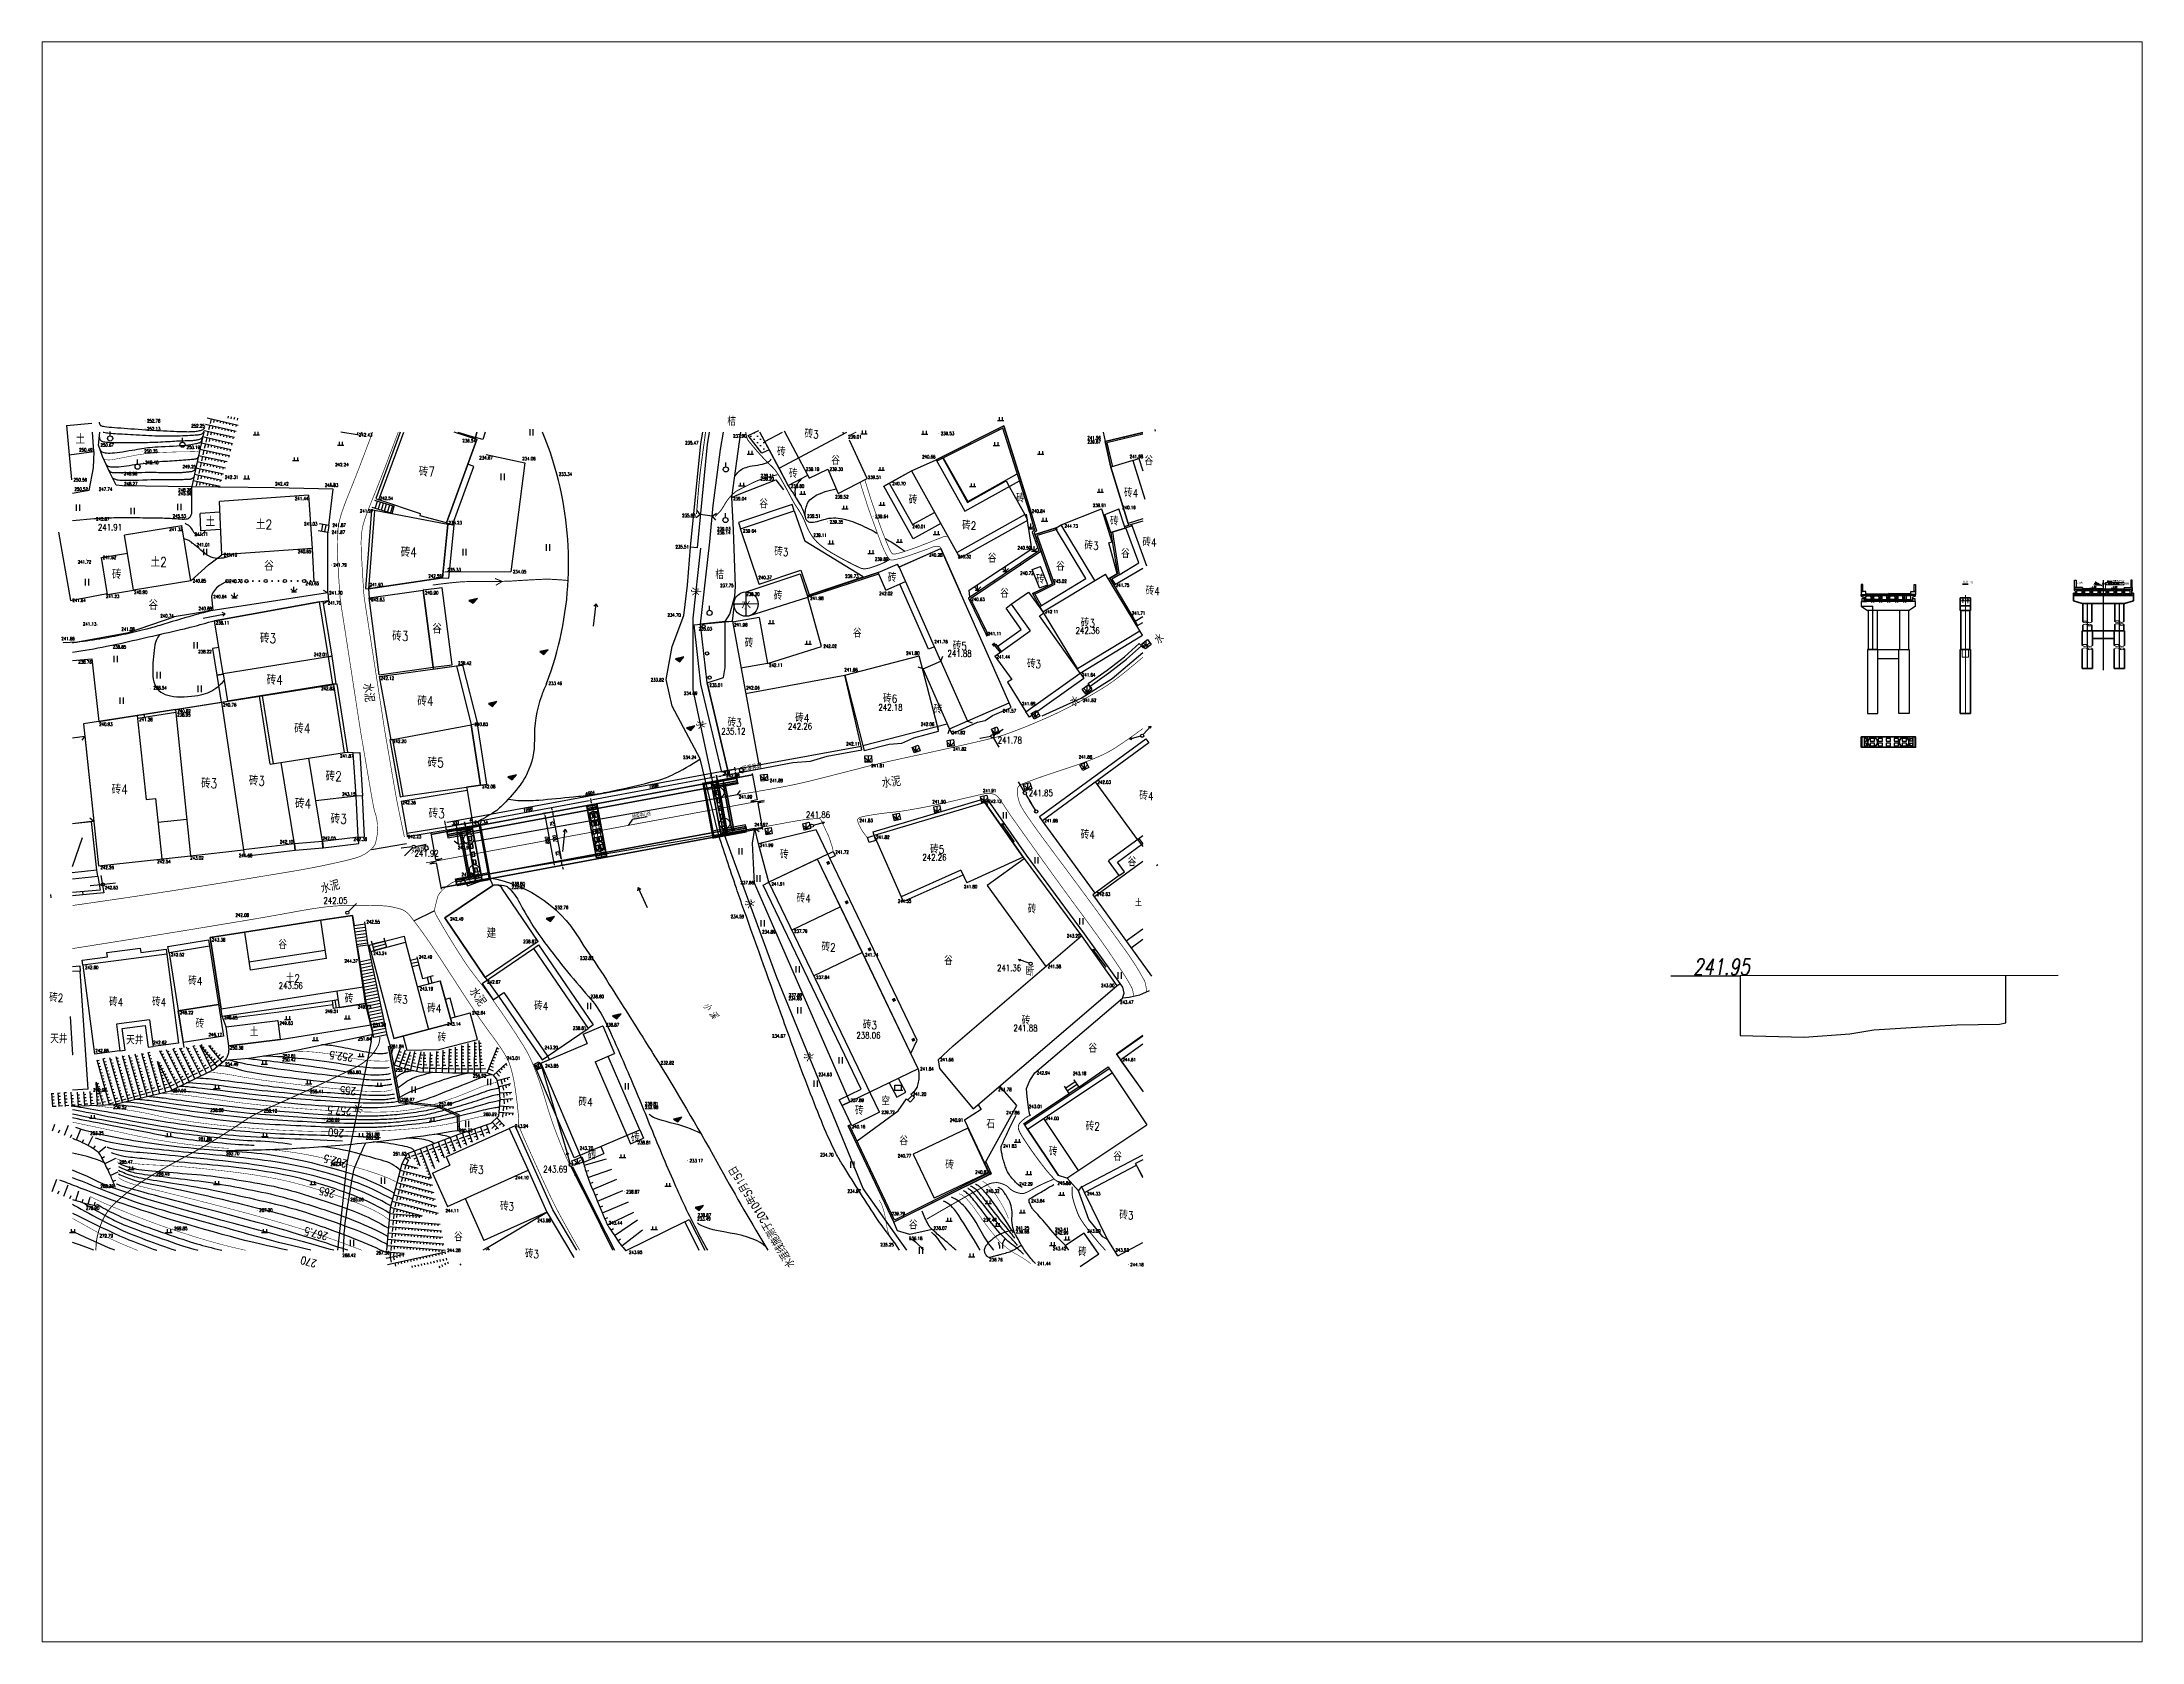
# Paper-space layout '布局2' of a CAD drawing. Extents: x 1.05 to 9.45, y 0.8 to 7.2.
# The model-space entities are those that its viewports show. They can reach past a viewport. Long polylines and large blocks are cut down to what shows.
import ezdxf
from ezdxf.enums import TextEntityAlignment as Align

# ---------------------------------------------------------------- set-up
doc = ezdxf.new("R2010")
doc.units = 0
doc.header["$MEASUREMENT"] = 0
doc.linetypes.add('CENTER', pattern=[50.8, 31.75, -6.35, 6.35, -6.35])
doc.linetypes.add('DASHED', pattern=[19.05, 12.7, -6.35])
for name, color, linetype in [('C35', 1, 'Continuous'), ('DX', 9, 'Continuous'), ('GCD', 9, 'Continuous'), ('PP-COM', 7, 'Continuous')]:
    doc.layers.add(name, color=color, linetype=linetype)
for name, color, linetype, lineweight in [('Dim', 6, 'Continuous', 18), ('Fline', 6, 'Continuous', 18), ('工作线', 1, 'Continuous', 35), ('文字', 7, 'Continuous', 15), ('构造虚线', 6, 'DASHED', 20), ('标注', 3, 'Continuous', 15), ('结构轮廓', 1, 'Continuous', 35), ('轴线', 2, 'CENTER', 15)]:
    doc.layers.add(name, color=color, linetype=linetype, lineweight=lineweight)
doc.styles.add('fsdb', font='italc1.shx', dxfattribs={"width": 0.75, "bigfont": 'fsdb.shx'})
doc.styles.add('HZ', font='rs.shx', dxfattribs={"width": 0.8, "bigfont": 'hztxt.shx'})
doc.styles.get("Standard").update_dxf_attribs({"font": 'italc1.shx', "width": 0.75, "bigfont": 'fsdb.shx'})
doc.styles.add('宋体', font='fsdb_e.shx', dxfattribs={"width": 0.75, "bigfont": 'fsdb.shx'})
doc.styles.add('标题', font='fsdb_e.shx', dxfattribs={"width": 0.75, "height": 5, "bigfont": 'fsdb.shx'})
doc.styles.add('标题2', font='fsdb_e.shx', dxfattribs={"width": 0.75, "height": 4, "bigfont": 'fsdb.shx'})
doc.styles.add('桥梁', font='fsdb_e.shx', dxfattribs={"width": 0.75, "bigfont": 'fsdb.shx'})
doc.dimstyles.new('ISO-25', dxfattribs={"dimtxt": 2.5, "dimasz": 2.5, "dimexe": 1.25, "dimexo": 0.625, "dimtad": 1, "dimdsep": 46, "dimtxsty": 'Standard', "dimsah": 1, "dimcen": 2.5, "dimclrt": 7, "dimadec": 1, "dimazin": 0, "dimtfac": 1, "dimtdec": 4, "dimtmove": 0, "dimatfit": 3, "dimfxl": 0, "dimtolj": 1, "dimtzin": 0, "dimarcsym": 0})
doc.dimstyles.new('比例100', dxfattribs={"dimtxt": 2.5, "dimasz": 1.5, "dimexe": 1.5, "dimexo": 1.5, "dimgap": 0.2, "dimtad": 1, "dimdec": 1, "dimlfac": 100, "dimdsep": 46, "dimtxsty": 'fsdb', "dimcen": 0.09, "dimclrd": 6, "dimclre": 6, "dimclrt": 6, "dimadec": 1, "dimazin": 2, "dimtfac": 1, "dimtdec": 1, "dimtofl": 0, "dimtmove": 2, "dimatfit": 3, "dimfxl": 0, "dimtolj": 1, "dimtzin": 0, "dimarcsym": 0})
pattern_1 = [(0, (0, 0), (0.5, 0.5), [0, -1]), (0, (0.5, 0.5), (0.5, 0.5), [0, -1])]
pattern_2 = [(45, (453073.714698, 3474962.102566), (-0.0294627796, 0.0294627796), [])]

# ---------------------------------------------------------------- blocks, each defined once
blk = doc.blocks.new('GC200')
at = {"linetype": 'Continuous', "const_width": 0.2, "flags": 128}
blk.add_lwpolyline([(-0.1, 0, 1), (0.1, 0, 1)], format="xyb", close=True, dxfattribs=at)
blk = doc.blocks.new('GC200X')
blk = doc.blocks.new('gc170')
at = {"linetype": 'Continuous'}
blk.add_circle((0, 0), 0.5, dxfattribs=at)
blk = doc.blocks.new('gc013b')
at = {"linetype": 'Continuous'}
blk.add_line((0.5, 0), (4, 0), dxfattribs=at)
at = {"linetype": 'Continuous', "flags": 128}
blk.add_lwpolyline([(3.39, 0.35), (4, 0), (3.39, -0.35)], dxfattribs=at)
blk = doc.blocks.new('gc002')
at = {"const_width": 1}
blk.add_lwpolyline([(-0.5, 0), (0.5, 0)], dxfattribs=at)
blk = doc.blocks.new('gc022')
for p, q in [((-1.5, 0), (1.5, 0)), ((-1, 0), (-1, 1.6)), ((-1, 1.6), (1, 1.6)), ((-1, 1.6), (-0.8, 1.4)), ((1, 1.6), (0.8, 1.4)), ((1, 1.6), (1, 0))]:
    blk.add_line(p, q)
blk = doc.blocks.new('gc124')
for p, q in [((-1, 1), (0, 0)), ((-0.8, 0), (0.8, 0)), ((0, 0), (0, 1.6)), ((0, 0), (1, 1))]:
    blk.add_line(p, q)
blk = doc.blocks.new('gc013c')
at = {"linetype": 'Continuous'}
blk.add_line((0.5, 0), (4, 0), dxfattribs=at)
at = {"linetype": 'Continuous', "const_width": 0.15, "flags": 128}
blk.add_lwpolyline([(3.775, 0, 1), (3.925, 0, 1)], format="xyb", close=True, dxfattribs=at)
blk = doc.blocks.new('gc119')
for p, q in [((-1, 0), (1, 0)), ((-0.5, 1), (-0.5, 0)), ((0.5, 1), (0.5, 0))]:
    blk.add_line(p, q)
blk = doc.blocks.new('gc037')
for p, q in [((0, 0), (-1.39, 0.8)), ((-1.39, -0.8), (0, 0))]:
    blk.add_line(p, q)
blk = doc.blocks.new('gc086')
for p, q in [((0, 0), (7, 0)), ((7, 0), (6.18, 0.57)), ((7, 0), (6.18, -0.57))]:
    blk.add_line(p, q)
blk = doc.blocks.new('gc246')
for p, q in [((-0.5, 1), (-0.5, 0)), ((0.5, 1), (0.5, 0))]:
    blk.add_line(p, q)
for centre, radius, start, end in [((-2.94, 0.81), 2.45, 4.37429, 29.0242), ((3.4, 1.11), 2.91, 139.33124, 182.08867)]:
    blk.add_arc(centre, radius, start, end)
blk = doc.blocks.new('gc121')
for p, q in [((-0.5, -1), (-0.5, 1)), ((0.5, -1), (0.5, 1))]:
    blk.add_line(p, q)
blk = doc.blocks.new('gc201')
blk.add_lwpolyline([(-0.8, 0), (0.8, 0), (1.06, 2)], close=True)
blk.add_solid([(-0.8, 0), (0.8, 0), (1.06, 2)])
blk = doc.blocks.new('gc125')
blk.add_line((0, 0.8), (0, 2.2))
blk.add_circle((0, 0), 0.8)
blk = doc.blocks.new('gc253')
at = {"const_width": 0.3}
blk.add_lwpolyline([(-0.15, 0, 1), (0.15, 0, 1)], format="xyb", close=True, dxfattribs=at)
blk = doc.blocks.new('GC086X')
at = {"const_width": 0.3}
blk.add_lwpolyline([(-1.98, -0.99), (0.15, -0.01), (-1.97, 1.17)], dxfattribs=at)
blk = doc.blocks.new('ewew')
at = {"layer": 'C35', "color": 1, "flags": 128}
blk.add_lwpolyline([(453906.03, 3475331.05), (453906.08, 3475331), (453906.05, 3475330.45), (453906.13, 3475330.37), (453906.13, 3475330.25), (453904.89, 3475330.25), (453904.89, 3475330.37), (453904.97, 3475330.44), (453904.94, 3475331), (453904.99, 3475331.05), (453906.03, 3475331.05)], dxfattribs=at)
at = {"layer": 'C35', "color": 1}
blk.add_lwpolyline([(453905.13, 3475330.85), (453905.28, 3475330.93), (453905.74, 3475330.93), (453905.89, 3475330.85), (453905.89, 3475330.45), (453905.77, 3475330.37), (453905.25, 3475330.37), (453905.13, 3475330.45), (453905.13, 3475330.85)], dxfattribs=at)
blk = doc.blocks.new('ewewe')
at = {"layer": 'C35', "color": 1}
for p, q in [((453909.43, 3475326.71), (453909.43, 3475326.87)), ((453911.07, 3475326.87), (453909.43, 3475326.87)), ((453909.43, 3475326.71), (453909.93, 3475326.55)), ((453909.93, 3475326.55), (453909.93, 3475326.07)), ((453909.93, 3475326.07), (453911.17, 3475326.07)), ((453911.12, 3475326.82), (453911.07, 3475326.87)), ((453911.09, 3475326.27), (453911.12, 3475326.82)), ((453911.17, 3475326.19), (453911.09, 3475326.27)), ((453911.17, 3475326.07), (453911.17, 3475326.19)), ((453911.17, 3475326.07), (453911.17, 3475326.19))]:
    blk.add_line(p, q, dxfattribs=at)
blk.add_lwpolyline([(453910.17, 3475326.67), (453910.32, 3475326.75), (453910.78, 3475326.75), (453910.93, 3475326.67), (453910.93, 3475326.27), (453910.81, 3475326.19), (453910.29, 3475326.19), (453910.17, 3475326.27), (453910.17, 3475326.67)], dxfattribs=at)
at = {"layer": '结构轮廓', "color": 1}
for p, q in [((453909.95, 3475326.07), (453910.25, 3475326.07)), ((453910.75, 3475326.07), (453911.05, 3475326.07))]:
    blk.add_line(p, q, dxfattribs=at)
blk = doc.blocks.new('*D29')
at = {"color": 0, "linetype": 'Continuous', "lineweight": -2}
for p, q in [((1702.5, -814), (1702.5, -810.4)), ((1704, -811.7), (1716, -811.7)), ((1717.5, -814), (1717.5, -810.4))]:
    blk.add_line(p, q, dxfattribs=at)
at = {"color": 0, "linetype": 'Continuous'}
for points in [[(1704, -811.4), (1704, -811.9), (1702.5, -811.7)], [(1716, -811.4), (1716, -811.9), (1717.5, -811.7)]]:
    blk.add_solid(points, dxfattribs=at)
at = {"layer": 'Defpoints', "color": 0, "linetype": 'Continuous'}
for p in [(1702.5, -814.7), (1717.5, -811.7), (1717.5, -814.7)]:
    blk.add_point(p, dxfattribs=at)
at = {"color": 7, "linetype": 'Continuous', "insert": (1710, -809.8), "char_height": 2.5, "attachment_point": 5}
blk.add_mtext('\\A1;300', dxfattribs=at)
blk = doc.blocks.new('*D30')
at = {"color": 0, "linetype": 'Continuous', "lineweight": -2}
for p, q in [((1716, -811.7), (1714.5, -811.7)), ((1717.5, -814), (1717.5, -810.4)), ((1717.5, -811.7), (1717.7, -811.7)), ((1717.7, -814), (1717.7, -810.4)), ((1719.2, -811.7), (1723.6, -811.7))]:
    blk.add_line(p, q, dxfattribs=at)
at = {"color": 0, "linetype": 'Continuous'}
for points in [[(1716, -811.4), (1716, -811.9), (1717.5, -811.7)], [(1719.2, -811.4), (1719.2, -811.9), (1717.7, -811.7)]]:
    blk.add_solid(points, dxfattribs=at)
at = {"layer": 'Defpoints', "color": 0, "linetype": 'Continuous'}
for p in [(1717.5, -814.6), (1717.7, -811.7), (1717.7, -814.6)]:
    blk.add_point(p, dxfattribs=at)
at = {"color": 7, "linetype": 'Continuous', "insert": (1722.1, -809.8), "char_height": 2.5, "attachment_point": 5}
blk.add_mtext('\\A1;4', dxfattribs=at)
blk = doc.blocks.new('*D31')
at = {"color": 0, "linetype": 'Continuous', "lineweight": -2}
for p, q in [((1917.7, -814), (1917.7, -810.4)), ((1931.2, -811.7), (1919.2, -811.7)), ((1932.7, -814), (1932.7, -810.4))]:
    blk.add_line(p, q, dxfattribs=at)
at = {"color": 0, "linetype": 'Continuous'}
for points in [[(1919.2, -811.4), (1919.2, -811.9), (1917.7, -811.7)], [(1931.2, -811.4), (1931.2, -811.9), (1932.7, -811.7)]]:
    blk.add_solid(points, dxfattribs=at)
at = {"layer": 'Defpoints', "color": 0, "linetype": 'Continuous'}
for p in [(1917.7, -811.7), (1917.7, -814.7), (1932.7, -814.7)]:
    blk.add_point(p, dxfattribs=at)
at = {"color": 7, "linetype": 'Continuous', "insert": (1925.2, -809.8), "char_height": 2.5, "attachment_point": 5}
blk.add_mtext('\\A1;300', dxfattribs=at)
blk = doc.blocks.new('*D32')
at = {"color": 0, "linetype": 'Continuous', "lineweight": -2}
for p, q in [((1916, -811.7), (1911.5, -811.7)), ((1917.5, -814), (1917.5, -810.4)), ((1917.7, -811.7), (1917.5, -811.7)), ((1917.7, -814), (1917.7, -810.4)), ((1919.2, -811.7), (1920.7, -811.7))]:
    blk.add_line(p, q, dxfattribs=at)
at = {"color": 0, "linetype": 'Continuous'}
for points in [[(1916, -811.4), (1916, -811.9), (1917.5, -811.7)], [(1919.2, -811.4), (1919.2, -811.9), (1917.7, -811.7)]]:
    blk.add_solid(points, dxfattribs=at)
at = {"layer": 'Defpoints', "color": 0, "linetype": 'Continuous'}
for p in [(1917.5, -811.7), (1917.5, -814.6), (1917.7, -814.6)]:
    blk.add_point(p, dxfattribs=at)
at = {"color": 7, "linetype": 'Continuous', "insert": (1913, -809.8), "char_height": 2.5, "attachment_point": 5}
blk.add_mtext('\\A1;4', dxfattribs=at)
blk = doc.blocks.new('*D33')
at = {"color": 0, "linetype": 'Continuous', "lineweight": -2}
for p, q in [((1717.7, -814), (1717.7, -810.4)), ((1719.2, -811.7), (1816.1, -811.7)), ((1817.6, -814), (1817.6, -810.4))]:
    blk.add_line(p, q, dxfattribs=at)
at = {"color": 0, "linetype": 'Continuous'}
for points in [[(1719.2, -811.4), (1719.2, -811.9), (1717.7, -811.7)], [(1816.1, -811.4), (1816.1, -811.9), (1817.6, -811.7)]]:
    blk.add_solid(points, dxfattribs=at)
at = {"layer": 'Defpoints', "color": 0, "linetype": 'Continuous'}
for p in [(1717.7, -814.7), (1817.6, -811.7), (1817.6, -814.7)]:
    blk.add_point(p, dxfattribs=at)
at = {"color": 7, "linetype": 'Continuous', "insert": (1767.6, -809.8), "char_height": 2.5, "attachment_point": 5}
blk.add_mtext('\\A1;1998', dxfattribs=at)
blk = doc.blocks.new('*D34')
at = {"color": 0, "linetype": 'Continuous', "lineweight": -2}
for p, q in [((1817.6, -814), (1817.6, -810.4)), ((1916, -811.7), (1819.1, -811.7)), ((1917.5, -814), (1917.5, -810.4))]:
    blk.add_line(p, q, dxfattribs=at)
at = {"color": 0, "linetype": 'Continuous'}
for points in [[(1819.1, -811.4), (1819.1, -811.9), (1817.6, -811.7)], [(1916, -811.4), (1916, -811.9), (1917.5, -811.7)]]:
    blk.add_solid(points, dxfattribs=at)
at = {"layer": 'Defpoints', "color": 0, "linetype": 'Continuous'}
for p in [(1817.6, -811.7), (1817.6, -814.7), (1917.5, -814.7)]:
    blk.add_point(p, dxfattribs=at)
at = {"color": 7, "linetype": 'Continuous', "insert": (1867.5, -809.8), "char_height": 2.5, "attachment_point": 5}
blk.add_mtext('\\A1;1998', dxfattribs=at)
blk = doc.blocks.new('*D35')
at = {"color": 0, "linetype": 'Continuous', "lineweight": -2}
for p, q in [((1702.5, -809.8), (1702.5, -806.7)), ((1704, -808), (1931.2, -808)), ((1932.7, -809.8), (1932.7, -806.7))]:
    blk.add_line(p, q, dxfattribs=at)
at = {"color": 0, "linetype": 'Continuous'}
for points in [[(1704, -807.7), (1704, -808.2), (1702.5, -808)], [(1931.2, -807.7), (1931.2, -808.2), (1932.7, -808)]]:
    blk.add_solid(points, dxfattribs=at)
at = {"layer": 'Defpoints', "color": 0, "linetype": 'Continuous'}
for p in [(1702.5, -810.4), (1932.7, -808), (1932.7, -810.4)]:
    blk.add_point(p, dxfattribs=at)
at = {"color": 7, "linetype": 'Continuous', "insert": (1817.6, -806.1), "char_height": 2.5, "attachment_point": 5}
blk.add_mtext('\\A1;4604', dxfattribs=at)
blk = doc.blocks.new('*D38')
at = {"color": 0, "linetype": 'Continuous', "lineweight": -2}
for p, q in [((1788.2, -815.1), (1785, -815.1)), ((1788.2, -818.9), (1785, -818.9)), ((1786.3, -813.6), (1786.3, -812.1)), ((1786.3, -815.1), (1786.3, -818.9)), ((1786.3, -820.4), (1786.3, -827.3))]:
    blk.add_line(p, q, dxfattribs=at)
at = {"color": 0, "linetype": 'Continuous'}
for points in [[(1786, -813.6), (1786.5, -813.6), (1786.3, -815.1)], [(1786, -820.4), (1786.5, -820.4), (1786.3, -818.9)]]:
    blk.add_solid(points, dxfattribs=at)
at = {"layer": 'Defpoints', "color": 0, "linetype": 'Continuous'}
for p in [(1786.3, -818.9), (1788.8, -815.1), (1788.8, -818.9)]:
    blk.add_point(p, dxfattribs=at)
at = {"color": 7, "linetype": 'Continuous', "insert": (1784.4, -824.6), "char_height": 2.5, "attachment_point": 5, "rotation": 90}
blk.add_mtext('\\A1;75', dxfattribs=at)
blk = doc.blocks.new('*D39')
at = {"color": 0, "linetype": 'Continuous', "lineweight": -2}
for p, q in [((1788.2, -818.9), (1785, -818.9)), ((1786.3, -820.4), (1786.3, -852.4)), ((1788.2, -853.9), (1785, -853.9))]:
    blk.add_line(p, q, dxfattribs=at)
at = {"color": 0, "linetype": 'Continuous'}
for points in [[(1786, -820.4), (1786.5, -820.4), (1786.3, -818.9)], [(1786, -852.4), (1786.5, -852.4), (1786.3, -853.9)]]:
    blk.add_solid(points, dxfattribs=at)
at = {"layer": 'Defpoints', "color": 0, "linetype": 'Continuous'}
for p in [(1788.8, -818.9), (1786.3, -853.9), (1788.8, -853.9)]:
    blk.add_point(p, dxfattribs=at)
at = {"color": 7, "linetype": 'Continuous', "insert": (1784.4, -836.4), "char_height": 2.5, "attachment_point": 5, "rotation": 90}
blk.add_mtext('\\A1;700', dxfattribs=at)
blk = doc.blocks.new('*D36')
at = {"color": 0, "linetype": 'Continuous', "lineweight": -2}
for p, q in [((1786.3, -852.4), (1786.3, -845.5)), ((1788.2, -853.9), (1785, -853.9)), ((1788.2, -857.6), (1785, -857.6)), ((1786.3, -857.6), (1786.3, -853.9)), ((1786.3, -859.1), (1786.3, -860.6))]:
    blk.add_line(p, q, dxfattribs=at)
at = {"color": 0, "linetype": 'Continuous'}
for points in [[(1786, -852.4), (1786.5, -852.4), (1786.3, -853.9)], [(1786, -859.1), (1786.5, -859.1), (1786.3, -857.6)]]:
    blk.add_solid(points, dxfattribs=at)
at = {"layer": 'Defpoints', "color": 0, "linetype": 'Continuous'}
for p in [(1786.3, -853.9), (1788.8, -853.9), (1788.8, -857.6)]:
    blk.add_point(p, dxfattribs=at)
at = {"color": 7, "linetype": 'Continuous', "insert": (1784.4, -848.2), "char_height": 2.5, "attachment_point": 5, "rotation": 90}
blk.add_mtext('\\A1;75', dxfattribs=at)
blk = doc.blocks.new('*D37')
at = {"color": 0, "linetype": 'Continuous', "lineweight": -2}
for p, q in [((1781.9, -815.1), (1778.8, -815.1)), ((1780, -816.6), (1780, -856.1)), ((1781.9, -857.6), (1778.8, -857.6))]:
    blk.add_line(p, q, dxfattribs=at)
at = {"color": 0, "linetype": 'Continuous'}
for points in [[(1779.8, -816.6), (1780.3, -816.6), (1780, -815.1)], [(1779.8, -856.1), (1780.3, -856.1), (1780, -857.6)]]:
    blk.add_solid(points, dxfattribs=at)
at = {"layer": 'Defpoints', "color": 0, "linetype": 'Continuous'}
for p in [(1782.6, -815.1), (1780, -857.6), (1782.6, -857.6)]:
    blk.add_point(p, dxfattribs=at)
at = {"color": 7, "linetype": 'Continuous', "insert": (1778.2, -836.4), "char_height": 2.5, "attachment_point": 5, "rotation": 90}
blk.add_mtext('\\A1;850', dxfattribs=at)
blk = doc.blocks.new('erwrrr')
at = {"color": 7, "linetype": 'Continuous'}
for points in [[(1689.88706, -814.12919), (1689.88706, -835.12919), (1694.88706, -835.12919), (1684.88706, -837.62919), (1689.88706, -837.62919), (1689.88706, -858.62919)], [(1945.23524, -814.12919), (1945.23524, -835.12919), (1940.23524, -835.12919), (1950.23524, -837.62919), (1945.23524, -837.62919), (1945.23524, -858.62919)]]:
    blk.add_lwpolyline(points, dxfattribs=at)
at = {"color": 7}
for points in [[(1937.71879, -808.84002), (1937.71879, -807.63471), (1938.9241, -810.04533), (1937.71879, -812.45595), (1937.71879, -811.25064), (1936.01252, -811.25064), (1936.01252, -808.84002)], [(1684.0369, -823.76294), (1684.0369, -822.55763), (1682.83159, -824.96825), (1684.0369, -827.37886), (1684.0369, -826.17355), (1685.74317, -826.17355), (1685.74317, -823.76294)]]:
    blk.add_lwpolyline(points, close=True, dxfattribs=at)
at = {"layer": '构造虚线', "color": 1, "ltscale": 9.84252}
for p, q in [((1713.21115, -815.12919), (1713.21115, -817.62919)), ((1921.91115, -815.12919), (1921.91115, -817.62919)), ((1713.21115, -857.62919), (1713.21115, -855.12919)), ((1921.91115, -857.62919), (1921.91115, -855.12919))]:
    blk.add_line(p, q, dxfattribs=at)
at = {"layer": '构造虚线', "color": 1, "ltscale": 14.76378}
for p, q in [((1821.56115, -821.02919), (1813.56115, -821.02919)), ((1821.56115, -851.72919), (1813.56115, -851.72919))]:
    blk.add_line(p, q, dxfattribs=at)
at = {"layer": '构造虚线', "color": 1, "linetype": 'DASHED', "ltscale": 0.2}
for p, q in [((1815.06115, -845.10669), (1815.06115, -827.65169)), ((1820.06115, -845.10669), (1820.06115, -827.65169))]:
    blk.add_line(p, q, dxfattribs=at)
for centre, radius in [((1718.21115, -824.12919), 4), ((1817.56115, -824.52919), 3.5), ((1916.91115, -824.12919), 4), ((1718.21115, -848.62919), 4), ((1817.56115, -848.22919), 3.5), ((1916.91115, -848.62919), 4)]:
    blk.add_circle(centre, radius, dxfattribs=at)
at = {"layer": '构造虚线', "color": 1, "ltscale": 14.76378}
blk.add_arc((1817.56115, -824.52919), 4, 0, 180, dxfattribs=at)
at = {"layer": '构造虚线', "color": 1, "linetype": 'DASHED', "ltscale": 0.2}
for centre, start, end in [((1817.56115, -824.52919), 180, 0), ((1817.56115, -848.22919), 0, 180), ((1817.56115, -848.22919), 180, 0)]:
    blk.add_arc(centre, 4, start, end, dxfattribs=at)
at = {"layer": '结构轮廓'}
for p, q in [((1689.88706, -815.12919), (1945.23524, -815.12919)), ((1717.46115, -815.12919), (1702.46115, -815.12919)), ((1702.46115, -818.87919), (1702.46115, -815.12919)), ((1717.46115, -817.62919), (1702.46115, -817.62919)), ((1702.46115, -818.87919), (1932.66115, -818.87919)), ((1712.21115, -817.67919), (1713.71115, -817.67919)), ((1712.21115, -855.07919), (1712.21115, -817.67919)), ((1713.71115, -817.62919), (1713.71115, -836.37919)), ((1717.46115, -815.12919), (1722.71115, -815.12919)), ((1717.46115, -815.12919), (1717.46115, -836.37919)), ((1717.46115, -815.62919), (1722.71115, -815.62919)), ((1717.46115, -817.37919), (1722.71115, -817.37919)), ((1717.66115, -815.12919), (1717.66115, -836.37919)), ((1722.71115, -815.12919), (1722.71115, -836.37919)), ((1813.56115, -817.52919), (1821.56115, -817.52919)), ((1917.66115, -815.12919), (1912.41115, -815.12919)), ((1912.41115, -815.12919), (1912.41115, -836.37919)), ((1917.66115, -815.62919), (1912.41115, -815.62919)), ((1917.66115, -817.37919), (1912.41115, -817.37919)), ((1917.46115, -815.12919), (1917.46115, -836.37919)), ((1917.66115, -815.12919), (1932.66115, -815.12919)), ((1917.66115, -815.12919), (1917.66115, -836.37919)), ((1917.66115, -817.62919), (1932.66115, -817.62919)), ((1921.41115, -817.62919), (1921.41115, -836.37919)), ((1922.91115, -817.67919), (1921.41115, -817.67919)), ((1922.91115, -855.07919), (1922.91115, -817.67919)), ((1932.66115, -817.62919), (1932.66115, -815.12919)), ((1932.66115, -817.62919), (1932.66115, -818.87919)), ((1713.71115, -855.12919), (1713.71115, -836.37919)), ((1717.46115, -857.62919), (1717.46115, -836.37919)), ((1717.66115, -857.62919), (1717.66115, -836.37919)), ((1722.71115, -857.62919), (1722.71115, -836.37919)), ((1912.41115, -857.62919), (1912.41115, -836.37919)), ((1917.46115, -857.62919), (1917.46115, -836.37919)), ((1917.66115, -857.62919), (1917.66115, -836.37919)), ((1921.41115, -855.12919), (1921.41115, -836.37919)), ((1689.88706, -857.62919), (1945.23524, -857.62919)), ((1702.46115, -853.87919), (1702.46115, -857.62919)), ((1702.46115, -853.87919), (1932.66115, -853.87919)), ((1717.46115, -855.12919), (1702.46115, -855.12919)), ((1717.46115, -857.62919), (1702.46115, -857.62919)), ((1713.71115, -855.07919), (1712.21115, -855.07919)), ((1717.46115, -855.37919), (1722.71115, -855.37919)), ((1717.46115, -857.12919), (1722.71115, -857.12919)), ((1717.46115, -857.62919), (1722.71115, -857.62919)), ((1813.56115, -855.22919), (1821.56115, -855.22919)), ((1917.66115, -855.37919), (1912.41115, -855.37919)), ((1917.66115, -857.12919), (1912.41115, -857.12919)), ((1917.66115, -857.62919), (1912.41115, -857.62919)), ((1917.66115, -855.12919), (1932.66115, -855.12919)), ((1917.66115, -857.62919), (1932.66115, -857.62919)), ((1921.41115, -855.07919), (1922.91115, -855.07919)), ((1932.66115, -853.87919), (1932.66115, -857.62919)), ((1932.66115, -855.12919), (1932.66115, -857.62919))]:
    blk.add_line(p, q, dxfattribs=at)
for points in [[(1720.41115, -817.50419), (1720.41115, -819.25419), (1718.41115, -819.25419), (1718.41115, -817.50419)], [(1816.71115, -817.50419), (1816.71115, -819.25419), (1814.71115, -819.25419), (1814.71115, -817.50419)], [(1820.41115, -817.50419), (1820.41115, -819.25419), (1818.41115, -819.25419), (1818.41115, -817.50419)], [(1914.71115, -817.50419), (1914.71115, -819.25419), (1916.71115, -819.25419), (1916.71115, -817.50419)], [(1720.41115, -855.25419), (1720.41115, -853.50419), (1718.41115, -853.50419), (1718.41115, -855.25419)], [(1816.71115, -855.25419), (1816.71115, -853.50419), (1814.71115, -853.50419), (1814.71115, -855.25419)], [(1820.41115, -855.25419), (1820.41115, -853.50419), (1818.41115, -853.50419), (1818.41115, -855.25419)], [(1914.71115, -855.25419), (1914.71115, -853.50419), (1916.71115, -853.50419), (1916.71115, -855.25419)]]:
    blk.add_lwpolyline(points, close=True, dxfattribs=at)
at = {"layer": '结构轮廓', "flags": 128}
for points in [[(1813.56115, -856.72919), (1813.56115, -816.02919), (1821.56115, -816.02919), (1821.56115, -856.72919)], [(1720.41115, -825.50419), (1720.41115, -822.25419), (1718.41115, -822.25419), (1718.41115, -825.50419)], [(1720.41115, -831.75419), (1720.41115, -828.50419), (1718.41115, -828.50419), (1718.41115, -831.75419)], [(1720.41115, -838.00419), (1720.41115, -834.75419), (1718.41115, -834.75419), (1718.41115, -838.00419)], [(1816.71115, -825.50419), (1816.71115, -822.25419), (1814.71115, -822.25419), (1814.71115, -825.50419)], [(1816.71115, -831.75419), (1816.71115, -828.50419), (1814.71115, -828.50419), (1814.71115, -831.75419)], [(1816.71115, -838.00419), (1816.71115, -834.75419), (1814.71115, -834.75419), (1814.71115, -838.00419)], [(1820.41115, -825.47919), (1820.41115, -822.22919), (1818.41115, -822.22919), (1818.41115, -825.47919)], [(1820.41115, -831.72919), (1820.41115, -828.47919), (1818.41115, -828.47919), (1818.41115, -831.72919)], [(1820.41115, -837.97919), (1820.41115, -834.72919), (1818.41115, -834.72919), (1818.41115, -837.97919)], [(1914.71115, -825.50419), (1914.71115, -822.25419), (1916.71115, -822.25419), (1916.71115, -825.50419)], [(1914.71115, -831.75419), (1914.71115, -828.50419), (1916.71115, -828.50419), (1916.71115, -831.75419)], [(1914.71115, -838.00419), (1914.71115, -834.75419), (1916.71115, -834.75419), (1916.71115, -838.00419)], [(1720.41115, -844.25419), (1720.41115, -841.00419), (1718.41115, -841.00419), (1718.41115, -844.25419)], [(1720.41115, -850.50419), (1720.41115, -847.25419), (1718.41115, -847.25419), (1718.41115, -850.50419)], [(1816.71115, -844.25419), (1816.71115, -841.00419), (1814.71115, -841.00419), (1814.71115, -844.25419)], [(1816.71115, -850.50419), (1816.71115, -847.25419), (1814.71115, -847.25419), (1814.71115, -850.50419)], [(1820.41115, -844.22919), (1820.41115, -840.97919), (1818.41115, -840.97919), (1818.41115, -844.22919)], [(1820.41115, -850.47919), (1820.41115, -847.22919), (1818.41115, -847.22919), (1818.41115, -850.47919)], [(1914.71115, -844.25419), (1914.71115, -841.00419), (1916.71115, -841.00419), (1916.71115, -844.25419)], [(1914.71115, -850.50419), (1914.71115, -847.25419), (1916.71115, -847.25419), (1916.71115, -850.50419)]]:
    blk.add_lwpolyline(points, close=True, dxfattribs=at)
at = {"layer": '轴线', "linetype": 'CENTER', "ltscale": 0.5}
blk.add_line((1682.13672, -836.37919), (1950.75886, -836.37919), dxfattribs=at)
at = {"layer": '轴线', "linetype": 'CENTER', "ltscale": 0.1}
blk.add_lwpolyline([(1817.56115, -857.62919), (1817.56115, -815.12919)], dxfattribs=at)
at = {"color": 7, "style": '桥梁', "width": 0.75}
for s, rotation, p in [('巫溪县城', 359.2552, (1945.76279, -811.74841)), ('文峰镇', 0.7448, (1677.86015, -827.04297))]:
    blk.add_text(s, height=4, rotation=rotation, dxfattribs=at).set_placement(p, align=Align.CENTER)
at = {"color": 7, "linetype": 'Continuous', "style": '宋体', "width": 0.75}
blk.add_text('桥梁中心线', height=3, dxfattribs=at).set_placement((1847.00148, -831.96632))
at = {"color": 7, "linetype": 'Continuous'}
dim = blk.add_linear_dim(base=(1932.66115, -807.95618), p1=(1702.46115, -810.44179), p2=(1932.66115, -810.44179), dimstyle='ISO-25', override={"dimasz": 1.5, "dimlfac": 20, "dimfxl": 0.8}, dxfattribs=at)
dim.commit()
dim.dimension.update_dxf_attribs({"geometry": '*D35', "text_midpoint": (1817.56115, -806.08118)})
for p1, p2, distance, picture, middle in [((1702.46115, -814.66577), (1717.46115, -814.66577), 2.97398, '*D29', (1709.96115, -809.81679)), ((1717.46115, -814.62077), (1717.66115, -814.62077), 2.92898, '*D30', (1722.11948, -809.81679)), ((1717.66115, -814.66577), (1817.56115, -814.66577), 2.97398, '*D33', (1767.61115, -809.81679)), ((1788.82053, -815.12919), (1788.82053, -818.87919), -2.54462, '*D38', (1784.40092, -824.58752)), ((1917.46115, -814.66577), (1817.56115, -814.66577), -2.97398, '*D34', (1867.51115, -809.81679)), ((1917.66115, -814.62077), (1917.46115, -814.62077), -2.92898, '*D32', (1913.00282, -809.81679)), ((1932.66115, -814.66577), (1917.66115, -814.66577), -2.97398, '*D31', (1925.16115, -809.81679)), ((1788.82053, -857.62919), (1788.82053, -853.87919), 2.54462, '*D36', (1784.40092, -848.17085))]:
    dim = blk.add_aligned_dim(p1=p1, p2=p2, distance=distance, dimstyle='ISO-25', override={"dimasz": 1.5, "dimlfac": 20, "dimfxl": 0.8}, dxfattribs=at)
    dim.commit()
    dim.dimension.update_dxf_attribs({"geometry": picture, "text_midpoint": middle})
for base, p1, p2, picture, middle in [((1780.03013, -857.62919), (1782.57475, -815.12919), (1782.57475, -857.62919), '*D37', (1778.15513, -836.37919)), ((1786.27592, -853.87919), (1788.82053, -818.87919), (1788.82053, -853.87919), '*D39', (1784.40092, -836.37919))]:
    dim = blk.add_linear_dim(base=base, p1=p1, p2=p2, angle=90, dimstyle='ISO-25', override={"dimasz": 1.5, "dimlfac": 20, "dimfxl": 0.8}, dxfattribs=at)
    dim.commit()
    dim.dimension.update_dxf_attribs({"geometry": picture, "text_midpoint": middle})
blk.add_leader([(1842.75606, -836.37919), (1846.90217, -832.26993), (1858.47183, -832.26993)], dimstyle='ISO-25', override={"dimasz": 1.5, "dimgap": 0.625, "dimtad": 0, "dimfxl": 0.8}, dxfattribs=at)

msp = doc.modelspace()

# ---------------------------------------------------------------- hatches: boundary and pattern name
at = {"layer": 'Dim'}
h = msp.add_hatch(dxfattribs=at)
h.set_pattern_fill('ANSI31', color=6, scale=0.333333, style=0)
h.set_pattern_definition(pattern_2)
h.paths.add_polyline_path([(453803.15, 3475392.97), (453803.2, 3475393.02), (453802.99, 3475393.02), (453803.04, 3475392.97), (453803.01, 3475392.42), (453803.09, 3475392.34), (453803.09, 3475392.22), (453803.1, 3475392.22), (453803.1, 3475392.34), (453803.17, 3475392.42)])
h = msp.add_hatch(dxfattribs=at)
h.set_pattern_fill('ANSI31', color=4, scale=0.333333, style=0)
h.set_pattern_definition(pattern_2)
h.paths.add_polyline_path([(453804.4, 3475392.97), (453804.45, 3475393.02), (453804.24, 3475393.02), (453804.29, 3475392.97), (453804.26, 3475392.42), (453804.34, 3475392.34), (453804.34, 3475392.22), (453804.35, 3475392.22), (453804.35, 3475392.34), (453804.43, 3475392.42)])
h.paths.add_polyline_path([(453805.65, 3475392.97), (453805.7, 3475393.02), (453805.49, 3475393.02), (453805.54, 3475392.97), (453805.51, 3475392.42), (453805.59, 3475392.34), (453805.59, 3475392.22), (453805.6, 3475392.22), (453805.6, 3475392.34), (453805.68, 3475392.42)])
h.paths.add_polyline_path([(453806.9, 3475392.97), (453806.95, 3475393.02), (453806.74, 3475393.02), (453806.79, 3475392.97), (453806.76, 3475392.42), (453806.84, 3475392.34), (453806.84, 3475392.22), (453806.85, 3475392.22), (453806.85, 3475392.34), (453806.93, 3475392.42)])
h = msp.add_hatch(dxfattribs=at)
h.set_pattern_fill('ANSI31', color=4, scale=0.333333, style=0)
h.set_pattern_definition([(45, (453078.714697, 3474962.102566), (-0.0294627796, 0.0294627796), [])])
h.paths.add_polyline_path([(453808.15, 3475392.97), (453808.2, 3475393.02), (453807.99, 3475393.02), (453808.04, 3475392.97), (453808.01, 3475392.42), (453808.09, 3475392.34), (453808.09, 3475392.22), (453808.1, 3475392.22), (453808.1, 3475392.34), (453808.17, 3475392.42)])
h = msp.add_hatch(dxfattribs=at)
h.set_pattern_fill('ANSI31', color=4, scale=0.333333, style=0)
h.set_pattern_definition([(45, (453079.964697, 3474962.102566), (-0.0294627796, 0.0294627796), [])])
h.paths.add_polyline_path([(453809.4, 3475392.97), (453809.45, 3475393.02), (453809.24, 3475393.02), (453809.29, 3475392.97), (453809.26, 3475392.42), (453809.34, 3475392.34), (453809.34, 3475392.22), (453809.35, 3475392.22), (453809.35, 3475392.34), (453809.42, 3475392.42)])
at = {"layer": 'DX', "linetype": 'Continuous'}
h = msp.add_hatch(dxfattribs=at)
h.set_pattern_fill('1061', color=256, scale=0.5, style=0)
h.set_pattern_definition(pattern_1)
h.paths.add_polyline_path([(453597.86, 3475414.88), (453596.71, 3475414.34), (453594.55, 3475417.08), (453596.25, 3475417.9)])
h = msp.add_hatch(dxfattribs=at)
h.set_pattern_fill('1061', color=256, scale=0.5, style=0)
h.set_pattern_definition(pattern_1)
h.paths.add_polyline_path([(453597.86, 3475414.88), (453596.71, 3475414.34), (453594.55, 3475417.08), (453596.25, 3475417.9)])

# ---------------------------------------------------------------- linework, layer by layer
at = {"color": 4, "linetype": 'Continuous'}
for p, q in [((453769.14, 3475392.73), (453768.39, 3475392.73)), ((453768.39, 3475392.73), (453768.39, 3475392.25)), ((453768.39, 3475392.25), (453769.14, 3475392.25)), ((453768.39, 3475392.15), (453776.89, 3475392.15)), ((453769.14, 3475392.15), (453769.14, 3475392.73)), ((453769.14, 3475392.33), (453772.64, 3475392.4)), ((453769.14, 3475392.25), (453772.64, 3475392.32)), ((453776.14, 3475392.33), (453772.64, 3475392.4)), ((453776.14, 3475392.25), (453772.64, 3475392.32)), ((453776.14, 3475392.15), (453776.14, 3475392.73)), ((453776.14, 3475392.73), (453776.89, 3475392.73)), ((453776.89, 3475392.25), (453776.14, 3475392.25)), ((453776.89, 3475392.73), (453776.89, 3475392.25))]:
    msp.add_line(p, q, dxfattribs=at)
at = {"color": 4}
for p, q in [((453769.04, 3475391.47), (453769.04, 3475391.11)), ((453769.98, 3475391.41), (453769.98, 3475391)), ((453770.29, 3475391.41), (453770.29, 3475391)), ((453771.23, 3475391.47), (453771.23, 3475391.11)), ((453771.23, 3475391.41), (453771.23, 3475391)), ((453771.54, 3475391.41), (453771.54, 3475391)), ((453772.48, 3475391.41), (453772.48, 3475391)), ((453772.79, 3475391.41), (453772.79, 3475391)), ((453773.73, 3475391.41), (453773.73, 3475391)), ((453774.04, 3475391.41), (453774.04, 3475391)), ((453774.98, 3475391.41), (453774.98, 3475391)), ((453775.29, 3475391.41), (453775.29, 3475391)), ((453776.23, 3475391.47), (453776.23, 3475391.11)), ((453768.39, 3475391.15), (453768.39, 3475390.45)), ((453768.39, 3475390.45), (453769.39, 3475389.75)), ((453769.49, 3475389.75), (453769.49, 3475383.64)), ((453770.89, 3475389.75), (453770.89, 3475383.64)), ((453774.39, 3475389.75), (453774.39, 3475383.64)), ((453775.79, 3475389.75), (453775.79, 3475383.64)), ((453776.89, 3475390.45), (453775.89, 3475389.75)), ((453769.49, 3475383.64), (453775.79, 3475383.64)), ((453770.99, 3475382.24), (453774.29, 3475382.24)), ((453768.49, 3475370), (453768.49, 3475368.4)), ((453768.84, 3475370), (453768.84, 3475368.4)), ((453776.44, 3475370), (453776.44, 3475368.4)), ((453776.79, 3475370), (453776.79, 3475368.4))]:
    msp.add_line(p, q, dxfattribs=at)
for p in [(453768.39, 3475390.45), (453770.19, 3475383.64)]:
    msp.add_line(p, (453770.19, 3475390.45))
at = {"color": 1, "linetype": 'Continuous'}
for p, q in [((453589.15, 3475354.33), (453587.6, 3475362.68)), ((453591.12, 3475354.69), (453589.57, 3475363.05)), ((453554.21, 3475347.84), (453552.66, 3475356.2))]:
    msp.add_line(p, q, dxfattribs=at)
at = {"color": 6}
for p, q in [((453738.64, 3475332.71), (453749.49, 3475332.71)), ((453799.13, 3475332.74), (453749.49, 3475332.71)), ((453749.49, 3475332.71), (453749.49, 3475323.36)), ((453790.98, 3475325.36), (453790.98, 3475332.74)), ((453789.98, 3475325.16), (453790.98, 3475325.36))]:
    msp.add_line(p, q, dxfattribs=at)
at = {"color": 4, "linetype": 'Continuous'}
for points in [[(453768.39, 3475392.73), (453768.64, 3475392.73), (453768.64, 3475393.83), (453768.39, 3475393.83)], [(453776.89, 3475392.73), (453776.64, 3475392.73), (453776.64, 3475393.83), (453776.89, 3475393.83)]]:
    msp.add_lwpolyline(points, close=True, dxfattribs=at)
for points in [[(453768.39, 3475392.15), (453768.39, 3475392.25)], [(453776.89, 3475392.15), (453776.89, 3475392.25)]]:
    msp.add_lwpolyline(points, dxfattribs=at)
at = {"color": 4}
for points in [[(453768.49, 3475391.15), (453768.84, 3475391.15), (453768.84, 3475391.65), (453768.49, 3475391.65)], [(453768.84, 3475391.15), (453769.24, 3475391.15), (453769.24, 3475391.3), (453768.84, 3475391.3)], [(453768.92, 3475391.3), (453769.17, 3475391.3), (453769.17, 3475391.35), (453768.92, 3475391.35)], [(453769.78, 3475391.3), (453770.49, 3475391.3), (453770.49, 3475391.15), (453769.78, 3475391.15)], [(453769.86, 3475391.3), (453770.11, 3475391.3), (453770.11, 3475391.35), (453769.86, 3475391.35)], [(453770.17, 3475391.3), (453770.42, 3475391.3), (453770.42, 3475391.35), (453770.17, 3475391.35)], [(453771.03, 3475391.3), (453771.74, 3475391.3), (453771.74, 3475391.15), (453771.03, 3475391.15)], [(453771.11, 3475391.3), (453771.36, 3475391.3), (453771.36, 3475391.35), (453771.11, 3475391.35)], [(453771.11, 3475391.3), (453771.36, 3475391.3), (453771.36, 3475391.35), (453771.11, 3475391.35)], [(453771.42, 3475391.3), (453771.67, 3475391.3), (453771.67, 3475391.35), (453771.42, 3475391.35)], [(453772.28, 3475391.3), (453772.99, 3475391.3), (453772.99, 3475391.15), (453772.28, 3475391.15)], [(453772.36, 3475391.3), (453772.61, 3475391.3), (453772.61, 3475391.35), (453772.36, 3475391.35)], [(453772.67, 3475391.3), (453772.92, 3475391.3), (453772.92, 3475391.35), (453772.67, 3475391.35)], [(453773.53, 3475391.3), (453774.24, 3475391.3), (453774.24, 3475391.15), (453773.53, 3475391.15)], [(453773.61, 3475391.3), (453773.86, 3475391.3), (453773.86, 3475391.35), (453773.61, 3475391.35)], [(453773.92, 3475391.3), (453774.17, 3475391.3), (453774.17, 3475391.35), (453773.92, 3475391.35)], [(453774.78, 3475391.3), (453775.49, 3475391.3), (453775.49, 3475391.15), (453774.78, 3475391.15)], [(453774.86, 3475391.3), (453775.11, 3475391.3), (453775.11, 3475391.35), (453774.86, 3475391.35)], [(453775.17, 3475391.3), (453775.42, 3475391.3), (453775.42, 3475391.35), (453775.17, 3475391.35)], [(453776.43, 3475391.15), (453776.03, 3475391.15), (453776.03, 3475391.3), (453776.43, 3475391.3)], [(453776.36, 3475391.3), (453776.11, 3475391.3), (453776.11, 3475391.35), (453776.36, 3475391.35)], [(453776.79, 3475391.15), (453776.44, 3475391.15), (453776.44, 3475391.65), (453776.79, 3475391.65)], [(453769.39, 3475373.64), (453770.99, 3475373.64), (453770.99, 3475383.64), (453769.39, 3475383.64)], [(453775.89, 3475373.64), (453774.29, 3475373.64), (453774.29, 3475383.64), (453775.89, 3475383.64)], [(453768.84, 3475369.37), (453769.24, 3475369.37), (453769.24, 3475369.77), (453768.84, 3475369.77)], [(453768.84, 3475368.63), (453769.24, 3475368.63), (453769.24, 3475369.03), (453768.84, 3475369.03)], [(453769.78, 3475369.37), (453770.49, 3475369.37), (453770.49, 3475369.77), (453769.78, 3475369.77)], [(453769.78, 3475368.63), (453770.49, 3475368.63), (453770.49, 3475369.03), (453769.78, 3475369.03)], [(453771.03, 3475369.37), (453771.74, 3475369.37), (453771.74, 3475369.77), (453771.03, 3475369.77)], [(453771.03, 3475368.63), (453771.74, 3475368.63), (453771.74, 3475369.03), (453771.03, 3475369.03)], [(453772.28, 3475369.37), (453772.99, 3475369.37), (453772.99, 3475369.77), (453772.28, 3475369.77)], [(453772.28, 3475368.63), (453772.99, 3475368.63), (453772.99, 3475369.03), (453772.28, 3475369.03)], [(453773.53, 3475369.37), (453774.24, 3475369.37), (453774.24, 3475369.77), (453773.53, 3475369.77)], [(453773.53, 3475368.63), (453774.24, 3475368.63), (453774.24, 3475369.03), (453773.53, 3475369.03)], [(453774.78, 3475369.37), (453775.49, 3475369.37), (453775.49, 3475369.77), (453774.78, 3475369.77)], [(453774.78, 3475368.63), (453775.49, 3475368.63), (453775.49, 3475369.03), (453774.78, 3475369.03)], [(453776.43, 3475369.37), (453776.03, 3475369.37), (453776.03, 3475369.77), (453776.43, 3475369.77)], [(453776.43, 3475368.63), (453776.03, 3475368.63), (453776.03, 3475369.03), (453776.43, 3475369.03)]]:
    msp.add_lwpolyline(points, close=True, dxfattribs=at)
for points in [[(453776.89, 3475390.45), (453776.89, 3475391.15), (453768.39, 3475391.15), (453768.39, 3475390.45)], [(453775.89, 3475389.75), (453769.39, 3475389.75)]]:
    msp.add_lwpolyline(points, dxfattribs=at)
at = {"color": 6, "const_width": 0.4}
for points in [[(453592.76, 3475363.64), (453587.6, 3475362.68), (453589.15, 3475354.33), (453594.31, 3475355.28)], [(453547.5, 3475355.24), (453552.66, 3475356.2), (453554.21, 3475347.84), (453549.05, 3475346.88)]]:
    msp.add_lwpolyline(points, dxfattribs=at)
at = {"color": 1, "linetype": 'Continuous'}
for points in [[(453592.76, 3475363.64), (453592.95, 3475362.66), (453587.78, 3475361.7)], [(453547.5, 3475355.24), (453547.68, 3475354.26), (453552.84, 3475355.21)], [(453594.31, 3475355.28), (453594.13, 3475356.27), (453588.97, 3475355.31)], [(453549.05, 3475346.88), (453548.87, 3475347.86), (453554.03, 3475348.82)]]:
    msp.add_lwpolyline(points, dxfattribs=at)
at = {"color": 1}
msp.add_lwpolyline([(453570.92, 3475359.59), (453572.47, 3475351.23)], dxfattribs=at)
at = {"color": 6}
for points in [[(453587.78, 3475361.7), (453588.97, 3475355.31)], [(453749.49, 3475323.36), (453759.49, 3475323.13), (453766.64, 3475323.64), (453770.36, 3475324.28), (453777.04, 3475324.66), (453783.34, 3475325.02), (453789.98, 3475325.16)]]:
    msp.add_lwpolyline(points, dxfattribs=at)
at = {"layer": 'C35', "color": 4}
for p, q in [((453802.97, 3475393.32), (453801.72, 3475393.32)), ((453801.72, 3475392.86), (453801.72, 3475393.32)), ((453801.72, 3475393.22), (453801.72, 3475393.16)), ((453802.97, 3475393.09), (453801.72, 3475393.09)), ((453801.72, 3475393.02), (453810.72, 3475393.02)), ((453801.72, 3475392.86), (453801.85, 3475392.7)), ((453802.99, 3475393.02), (453801.85, 3475393.02)), ((453801.85, 3475392.7), (453801.85, 3475392.22)), ((453801.85, 3475392.22), (453809.34, 3475392.22)), ((453801.85, 3475392.22), (453803.09, 3475392.22)), ((453802.97, 3475393.32), (453802.97, 3475393.02)), ((453806.22, 3475393.21), (453802.97, 3475393.13)), ((453806.22, 3475393.16), (453802.97, 3475393.09)), ((453803.04, 3475392.97), (453802.99, 3475393.02)), ((453803.01, 3475392.42), (453803.04, 3475392.97)), ((453803.09, 3475392.34), (453803.01, 3475392.42)), ((453803.09, 3475392.22), (453803.09, 3475392.34)), ((453803.09, 3475392.22), (453803.09, 3475392.34)), ((453803.1, 3475392.34), (453803.17, 3475392.42)), ((453803.1, 3475392.22), (453803.1, 3475392.34)), ((453803.15, 3475392.97), (453803.2, 3475393.02)), ((453803.17, 3475392.42), (453803.15, 3475392.97)), ((453803.2, 3475393.02), (453804.24, 3475393.02)), ((453804.24, 3475393.02), (453804.29, 3475392.97)), ((453804.29, 3475392.97), (453804.26, 3475392.42)), ((453804.26, 3475392.42), (453804.34, 3475392.34)), ((453804.34, 3475392.34), (453804.34, 3475392.22)), ((453804.35, 3475392.34), (453804.43, 3475392.42)), ((453804.35, 3475392.22), (453804.35, 3475392.34)), ((453804.4, 3475392.97), (453804.45, 3475393.02)), ((453804.43, 3475392.42), (453804.4, 3475392.97)), ((453804.45, 3475393.02), (453805.49, 3475393.02)), ((453805.49, 3475393.02), (453805.54, 3475392.97)), ((453805.54, 3475392.97), (453805.51, 3475392.42)), ((453805.51, 3475392.42), (453805.59, 3475392.34)), ((453805.59, 3475392.34), (453805.59, 3475392.22)), ((453805.6, 3475392.34), (453805.68, 3475392.42)), ((453805.6, 3475392.22), (453805.6, 3475392.34)), ((453805.65, 3475392.97), (453805.7, 3475393.02)), ((453805.68, 3475392.42), (453805.65, 3475392.97)), ((453805.7, 3475393.02), (453806.74, 3475393.02)), ((453806.22, 3475393.21), (453809.47, 3475393.13)), ((453806.22, 3475393.16), (453809.47, 3475393.09)), ((453806.74, 3475393.02), (453806.79, 3475392.97)), ((453806.79, 3475392.97), (453806.76, 3475392.42)), ((453806.76, 3475392.42), (453806.84, 3475392.34)), ((453806.84, 3475392.34), (453806.84, 3475392.22)), ((453806.85, 3475392.34), (453806.93, 3475392.42)), ((453806.85, 3475392.22), (453806.85, 3475392.34)), ((453806.9, 3475392.97), (453806.95, 3475393.02)), ((453806.93, 3475392.42), (453806.9, 3475392.97)), ((453806.95, 3475393.02), (453807.99, 3475393.02)), ((453807.99, 3475393.02), (453808.04, 3475392.97)), ((453808.04, 3475392.97), (453808.01, 3475392.42)), ((453808.01, 3475392.42), (453808.09, 3475392.34)), ((453808.09, 3475392.34), (453808.09, 3475392.22)), ((453808.1, 3475392.34), (453808.18, 3475392.42)), ((453808.1, 3475392.22), (453808.1, 3475392.34)), ((453808.15, 3475392.97), (453808.2, 3475393.02)), ((453808.18, 3475392.42), (453808.15, 3475392.97)), ((453808.2, 3475393.02), (453809.24, 3475393.02)), ((453809.24, 3475393.02), (453809.29, 3475392.97)), ((453809.29, 3475392.97), (453809.26, 3475392.42)), ((453809.26, 3475392.42), (453809.34, 3475392.34)), ((453809.34, 3475392.34), (453809.34, 3475392.22)), ((453809.35, 3475392.34), (453809.43, 3475392.42)), ((453809.35, 3475392.22), (453809.35, 3475392.34)), ((453810.59, 3475392.22), (453809.35, 3475392.22)), ((453809.4, 3475392.97), (453809.45, 3475393.02)), ((453809.43, 3475392.42), (453809.4, 3475392.97)), ((453809.47, 3475393.32), (453810.72, 3475393.32)), ((453809.47, 3475393.32), (453809.47, 3475393.02)), ((453809.47, 3475393.09), (453810.72, 3475393.09)), ((453810.59, 3475392.7), (453810.59, 3475392.22)), ((453810.72, 3475393.32), (453810.72, 3475393.02))]:
    msp.add_line(p, q, dxfattribs=at)
for points in [[(453801.72, 3475394.48), (453801.95, 3475394.48), (453801.95, 3475393.32), (453801.72, 3475393.32)], [(453810.72, 3475394.48), (453810.49, 3475394.48), (453810.49, 3475393.32), (453810.72, 3475393.32)]]:
    msp.add_lwpolyline(points, close=True, dxfattribs=at)
for points in [[(453802.09, 3475392.82), (453802.24, 3475392.9), (453802.7, 3475392.9), (453802.85, 3475392.82), (453802.85, 3475392.42), (453802.73, 3475392.34), (453802.21, 3475392.34), (453802.09, 3475392.42), (453802.09, 3475392.82)], [(453803.34, 3475392.82), (453803.49, 3475392.9), (453803.95, 3475392.9), (453804.1, 3475392.82), (453804.1, 3475392.42), (453803.98, 3475392.34), (453803.46, 3475392.34), (453803.34, 3475392.42), (453803.34, 3475392.82)], [(453804.59, 3475392.82), (453804.74, 3475392.9), (453805.2, 3475392.9), (453805.35, 3475392.82), (453805.35, 3475392.42), (453805.23, 3475392.34), (453804.71, 3475392.34), (453804.59, 3475392.42), (453804.59, 3475392.82)], [(453805.84, 3475392.82), (453805.99, 3475392.9), (453806.45, 3475392.9), (453806.6, 3475392.82), (453806.6, 3475392.42), (453806.48, 3475392.34), (453805.96, 3475392.34), (453805.84, 3475392.42), (453805.84, 3475392.82)], [(453807.09, 3475392.82), (453807.24, 3475392.9), (453807.7, 3475392.9), (453807.85, 3475392.82), (453807.85, 3475392.42), (453807.73, 3475392.34), (453807.21, 3475392.34), (453807.09, 3475392.42), (453807.09, 3475392.82)], [(453808.34, 3475392.82), (453808.49, 3475392.9), (453808.95, 3475392.9), (453809.1, 3475392.82), (453809.1, 3475392.42), (453808.98, 3475392.34), (453808.46, 3475392.34), (453808.34, 3475392.42), (453808.34, 3475392.82)], [(453809.59, 3475392.82), (453809.74, 3475392.9), (453810.2, 3475392.9), (453810.35, 3475392.82), (453810.35, 3475392.42), (453810.23, 3475392.34), (453809.71, 3475392.34), (453809.59, 3475392.42), (453809.59, 3475392.82)]]:
    msp.add_lwpolyline(points, dxfattribs=at)
at = {"layer": 'DX', "linetype": 'Continuous'}
for p, q in [((453509.61, 3475417.88), (453514.32, 3475416.8)), ((453509.61, 3475417.88), (453514.32, 3475416.8)), ((453509.83, 3475418.86), (453514.61, 3475417.76)), ((453509.83, 3475418.86), (453514.61, 3475417.76)), ((453510.05, 3475419.83), (453514.9, 3475418.72)), ((453510.05, 3475419.83), (453514.9, 3475418.72)), ((453510.24, 3475417.74), (453510.07, 3475417.01)), ((453510.24, 3475417.74), (453510.07, 3475417.01)), ((453510.46, 3475418.71), (453510.29, 3475417.98)), ((453510.46, 3475418.71), (453510.29, 3475417.98)), ((453510.69, 3475419.69), (453510.52, 3475418.96)), ((453510.69, 3475419.69), (453510.52, 3475418.96)), ((453510.73, 3475417.63), (453510.61, 3475417.14)), ((453510.73, 3475417.63), (453510.61, 3475417.14)), ((453510.95, 3475418.6), (453510.84, 3475418.12)), ((453510.95, 3475418.6), (453510.84, 3475418.12)), ((453511.17, 3475419.58), (453511.06, 3475419.09)), ((453511.17, 3475419.58), (453511.06, 3475419.09)), ((453511.44, 3475418.49), (453511.37, 3475418.2)), ((453511.44, 3475418.49), (453511.37, 3475418.2)), ((453511.66, 3475419.47), (453511.59, 3475419.17)), ((453511.66, 3475419.47), (453511.59, 3475419.17)), ((453511.92, 3475418.38), (453511.86, 3475418.09)), ((453511.92, 3475418.38), (453511.86, 3475418.09)), ((453512.15, 3475419.35), (453512.08, 3475419.06)), ((453512.15, 3475419.35), (453512.08, 3475419.06)), ((453512.41, 3475418.27), (453512.34, 3475417.98)), ((453512.41, 3475418.27), (453512.34, 3475417.98)), ((453512.63, 3475419.24), (453512.57, 3475418.95)), ((453512.63, 3475419.24), (453512.57, 3475418.95)), ((453512.9, 3475418.16), (453512.83, 3475417.86)), ((453512.9, 3475418.16), (453512.83, 3475417.86)), ((453513.12, 3475419.13), (453513.06, 3475418.84)), ((453513.12, 3475419.13), (453513.06, 3475418.84)), ((453513.35, 3475420.11), (453513.28, 3475419.81)), ((453513.35, 3475420.11), (453513.28, 3475419.81)), ((453513.39, 3475418.04), (453513.32, 3475417.75)), ((453513.39, 3475418.04), (453513.32, 3475417.75)), ((453513.61, 3475419.02), (453513.54, 3475418.73)), ((453513.61, 3475419.02), (453513.54, 3475418.73)), ((453513.83, 3475419.99), (453513.77, 3475419.7)), ((453513.83, 3475419.99), (453513.77, 3475419.7)), ((453513.87, 3475417.93), (453513.81, 3475417.64)), ((453513.87, 3475417.93), (453513.81, 3475417.64)), ((453514.1, 3475418.91), (453514.03, 3475418.61)), ((453514.1, 3475418.91), (453514.03, 3475418.61)), ((453514.32, 3475419.88), (453514.25, 3475419.59)), ((453514.32, 3475419.88), (453514.25, 3475419.59)), ((453514.36, 3475417.82), (453514.29, 3475417.53)), ((453514.36, 3475417.82), (453514.29, 3475417.53)), ((453514.58, 3475418.8), (453514.52, 3475418.5)), ((453514.58, 3475418.8), (453514.52, 3475418.5)), ((453514.81, 3475419.77), (453514.74, 3475419.48)), ((453514.81, 3475419.77), (453514.74, 3475419.48)), ((453633.66, 3475418.15), (453633.77, 3475417.93)), ((453633.66, 3475418.15), (453633.77, 3475417.93)), ((453658.08, 3475418.02), (453658.13, 3475417.78)), ((453658.08, 3475418.02), (453658.13, 3475417.78)), ((453508.94, 3475414.96), (453513.48, 3475413.96)), ((453508.94, 3475414.96), (453513.48, 3475413.96)), ((453509.16, 3475415.94), (453513.75, 3475414.88)), ((453509.16, 3475415.94), (453513.75, 3475414.88)), ((453509.38, 3475416.91), (453514.04, 3475415.84)), ((453509.38, 3475416.91), (453514.04, 3475415.84)), ((453509.57, 3475414.82), (453509.41, 3475414.09)), ((453509.57, 3475414.82), (453509.41, 3475414.09)), ((453509.79, 3475415.79), (453509.62, 3475415.06)), ((453509.79, 3475415.79), (453509.62, 3475415.06)), ((453510.02, 3475416.76), (453509.85, 3475416.03)), ((453510.02, 3475416.76), (453509.85, 3475416.03)), ((453510.06, 3475414.71), (453509.95, 3475414.23)), ((453510.06, 3475414.71), (453509.95, 3475414.23)), ((453510.28, 3475415.68), (453510.17, 3475415.19)), ((453510.28, 3475415.68), (453510.17, 3475415.19)), ((453510.5, 3475416.65), (453510.39, 3475416.17)), ((453510.5, 3475416.65), (453510.39, 3475416.17)), ((453510.55, 3475414.61), (453510.48, 3475414.31)), ((453510.55, 3475414.61), (453510.48, 3475414.31)), ((453510.77, 3475415.57), (453510.7, 3475415.27)), ((453510.77, 3475415.57), (453510.7, 3475415.27)), ((453510.99, 3475416.54), (453510.92, 3475416.25)), ((453510.99, 3475416.54), (453510.92, 3475416.25)), ((453511.04, 3475414.5), (453510.97, 3475414.21)), ((453511.04, 3475414.5), (453510.97, 3475414.21)), ((453511.21, 3475417.52), (453511.15, 3475417.22)), ((453511.21, 3475417.52), (453511.15, 3475417.22)), ((453511.25, 3475415.46), (453511.19, 3475415.16)), ((453511.25, 3475415.46), (453511.19, 3475415.16)), ((453511.48, 3475416.43), (453511.41, 3475416.14)), ((453511.48, 3475416.43), (453511.41, 3475416.14)), ((453511.52, 3475414.39), (453511.46, 3475414.1)), ((453511.52, 3475414.39), (453511.46, 3475414.1)), ((453511.7, 3475417.4), (453511.63, 3475417.11)), ((453511.7, 3475417.4), (453511.63, 3475417.11)), ((453511.74, 3475415.34), (453511.67, 3475415.05)), ((453511.74, 3475415.34), (453511.67, 3475415.05)), ((453511.96, 3475416.32), (453511.9, 3475416.03)), ((453511.96, 3475416.32), (453511.9, 3475416.03)), ((453512.01, 3475414.29), (453511.95, 3475413.99)), ((453512.01, 3475414.29), (453511.95, 3475413.99)), ((453512.19, 3475417.29), (453512.12, 3475417)), ((453512.19, 3475417.29), (453512.12, 3475417)), ((453512.23, 3475415.23), (453512.16, 3475414.94)), ((453512.23, 3475415.23), (453512.16, 3475414.94)), ((453512.45, 3475416.21), (453512.39, 3475415.91)), ((453512.45, 3475416.21), (453512.39, 3475415.91)), ((453512.68, 3475417.18), (453512.61, 3475416.89)), ((453512.68, 3475417.18), (453512.61, 3475416.89)), ((453512.72, 3475415.12), (453512.65, 3475414.83)), ((453512.72, 3475415.12), (453512.65, 3475414.83)), ((453512.94, 3475416.09), (453512.87, 3475415.8)), ((453512.94, 3475416.09), (453512.87, 3475415.8)), ((453513.16, 3475417.07), (453513.1, 3475416.78)), ((453513.16, 3475417.07), (453513.1, 3475416.78)), ((453513.2, 3475415.01), (453513.14, 3475414.72)), ((453513.2, 3475415.01), (453513.14, 3475414.72)), ((453513.43, 3475415.98), (453513.36, 3475415.69)), ((453513.43, 3475415.98), (453513.36, 3475415.69)), ((453513.65, 3475416.96), (453513.58, 3475416.67)), ((453513.65, 3475416.96), (453513.58, 3475416.67)), ((453513.69, 3475414.9), (453513.62, 3475414.6)), ((453513.69, 3475414.9), (453513.62, 3475414.6)), ((453513.91, 3475415.87), (453513.85, 3475415.58)), ((453513.91, 3475415.87), (453513.85, 3475415.58)), ((453514.14, 3475416.85), (453514.07, 3475416.55)), ((453514.14, 3475416.85), (453514.07, 3475416.55)), ((453629.18, 3475415.92), (453629.3, 3475415.69)), ((453629.18, 3475415.92), (453629.3, 3475415.69)), ((453635.72, 3475414.7), (453635.48, 3475414.63)), ((453635.72, 3475414.7), (453635.48, 3475414.63)), ((453653.22, 3475416.84), (453653.28, 3475416.6)), ((453653.22, 3475416.84), (453653.28, 3475416.6)), ((453508.08, 3475411.05), (453512.36, 3475410.12)), ((453508.08, 3475411.05), (453512.36, 3475410.12)), ((453508.29, 3475412.03), (453512.64, 3475411.08)), ((453508.29, 3475412.03), (453512.64, 3475411.08)), ((453508.51, 3475413.01), (453512.92, 3475412.04)), ((453508.51, 3475413.01), (453512.92, 3475412.04)), ((453508.72, 3475413.98), (453513.2, 3475413)), ((453508.72, 3475413.98), (453513.2, 3475413)), ((453508.93, 3475411.89), (453508.77, 3475411.16)), ((453508.93, 3475411.89), (453508.77, 3475411.16)), ((453509.14, 3475412.87), (453508.98, 3475412.14)), ((453509.14, 3475412.87), (453508.98, 3475412.14)), ((453509.36, 3475413.84), (453509.2, 3475413.11)), ((453509.36, 3475413.84), (453509.2, 3475413.11)), ((453509.42, 3475411.78), (453509.31, 3475411.3)), ((453509.42, 3475411.78), (453509.31, 3475411.3)), ((453509.63, 3475412.76), (453509.52, 3475412.27)), ((453509.63, 3475412.76), (453509.52, 3475412.27)), ((453509.85, 3475413.74), (453509.74, 3475413.25)), ((453509.85, 3475413.74), (453509.74, 3475413.25)), ((453509.91, 3475411.68), (453509.84, 3475411.38)), ((453509.91, 3475411.68), (453509.84, 3475411.38)), ((453510.12, 3475412.65), (453510.06, 3475412.36)), ((453510.12, 3475412.65), (453510.06, 3475412.36)), ((453510.33, 3475413.63), (453510.27, 3475413.34)), ((453510.33, 3475413.63), (453510.27, 3475413.34)), ((453510.39, 3475411.57), (453510.33, 3475411.28)), ((453510.39, 3475411.57), (453510.33, 3475411.28)), ((453510.61, 3475412.55), (453510.54, 3475412.25)), ((453510.61, 3475412.55), (453510.54, 3475412.25)), ((453510.82, 3475413.52), (453510.76, 3475413.23)), ((453510.82, 3475413.52), (453510.76, 3475413.23)), ((453510.88, 3475411.46), (453510.82, 3475411.17)), ((453510.88, 3475411.46), (453510.82, 3475411.17)), ((453511.1, 3475412.44), (453511.03, 3475412.15)), ((453511.1, 3475412.44), (453511.03, 3475412.15)), ((453511.31, 3475413.42), (453511.25, 3475413.12)), ((453511.31, 3475413.42), (453511.25, 3475413.12)), ((453511.37, 3475411.36), (453511.31, 3475411.06)), ((453511.37, 3475411.36), (453511.31, 3475411.06)), ((453511.59, 3475412.33), (453511.52, 3475412.04)), ((453511.59, 3475412.33), (453511.52, 3475412.04)), ((453511.8, 3475413.31), (453511.74, 3475413.02)), ((453511.8, 3475413.31), (453511.74, 3475413.02)), ((453511.86, 3475411.25), (453511.8, 3475410.96)), ((453511.86, 3475411.25), (453511.8, 3475410.96)), ((453512.07, 3475412.23), (453512.01, 3475411.93)), ((453512.07, 3475412.23), (453512.01, 3475411.93)), ((453512.29, 3475413.2), (453512.22, 3475412.91)), ((453512.29, 3475413.2), (453512.22, 3475412.91)), ((453512.35, 3475411.14), (453512.28, 3475410.85)), ((453512.35, 3475411.14), (453512.28, 3475410.85)), ((453512.5, 3475414.18), (453512.44, 3475413.89)), ((453512.5, 3475414.18), (453512.44, 3475413.89)), ((453512.56, 3475412.12), (453512.5, 3475411.83)), ((453512.56, 3475412.12), (453512.5, 3475411.83)), ((453512.78, 3475413.1), (453512.71, 3475412.8)), ((453512.78, 3475413.1), (453512.71, 3475412.8)), ((453512.99, 3475414.07), (453512.93, 3475413.78)), ((453512.99, 3475414.07), (453512.93, 3475413.78)), ((453513.48, 3475413.97), (453513.41, 3475413.67)), ((453513.48, 3475413.97), (453513.41, 3475413.67)), ((453623.93, 3475413.3), (453624.04, 3475413.07)), ((453623.93, 3475413.3), (453624.04, 3475413.07)), ((453624.71, 3475413.69), (453624.82, 3475413.46)), ((453624.71, 3475413.69), (453624.82, 3475413.46)), ((453650.74, 3475414.17), (453650.98, 3475414.23)), ((453650.74, 3475414.17), (453650.98, 3475414.23)), ((453507.87, 3475410.08), (453512.08, 3475409.15)), ((453507.87, 3475410.08), (453512.08, 3475409.15)), ((453508.5, 3475409.94), (453508.34, 3475409.2)), ((453508.5, 3475409.94), (453508.34, 3475409.2)), ((453508.72, 3475410.91), (453508.55, 3475410.18)), ((453508.72, 3475410.91), (453508.55, 3475410.18)), ((453508.99, 3475409.83), (453508.88, 3475409.34)), ((453508.99, 3475409.83), (453508.88, 3475409.34)), ((453509.2, 3475410.81), (453509.1, 3475410.32)), ((453509.2, 3475410.81), (453509.1, 3475410.32)), ((453509.48, 3475409.72), (453509.41, 3475409.43)), ((453509.48, 3475409.72), (453509.41, 3475409.43)), ((453509.69, 3475410.7), (453509.63, 3475410.41)), ((453509.69, 3475410.7), (453509.63, 3475410.41)), ((453509.97, 3475409.62), (453509.9, 3475409.32)), ((453509.97, 3475409.62), (453509.9, 3475409.32)), ((453510.18, 3475410.59), (453510.12, 3475410.3)), ((453510.18, 3475410.59), (453510.12, 3475410.3)), ((453510.45, 3475409.51), (453510.39, 3475409.22)), ((453510.45, 3475409.51), (453510.39, 3475409.22)), ((453510.67, 3475410.49), (453510.6, 3475410.19)), ((453510.67, 3475410.49), (453510.6, 3475410.19)), ((453510.94, 3475409.4), (453510.88, 3475409.11)), ((453510.94, 3475409.4), (453510.88, 3475409.11)), ((453511.16, 3475410.38), (453511.09, 3475410.09)), ((453511.16, 3475410.38), (453511.09, 3475410.09)), ((453511.43, 3475409.3), (453511.37, 3475409)), ((453511.43, 3475409.3), (453511.37, 3475409)), ((453511.65, 3475410.27), (453511.58, 3475409.98)), ((453511.65, 3475410.27), (453511.58, 3475409.98)), ((453511.92, 3475409.19), (453511.86, 3475408.9)), ((453511.92, 3475409.19), (453511.86, 3475408.9)), ((453512.13, 3475410.16), (453512.07, 3475409.87)), ((453512.13, 3475410.16), (453512.07, 3475409.87)), ((453637.23, 3475409.94), (453636.99, 3475409.86)), ((453637.23, 3475409.94), (453636.99, 3475409.86)), ((453538.96, 3475404.9), (453535.85, 3475405.83)), ((453538.96, 3475404.9), (453535.85, 3475405.83)), ((453536.19, 3475406.97), (453539.3, 3475406.05)), ((453536.19, 3475406.97), (453539.3, 3475406.05)), ((453536.33, 3475405.69), (453536.67, 3475406.83)), ((453536.33, 3475405.69), (453536.67, 3475406.83)), ((453536.8, 3475405.54), (453537.14, 3475406.69)), ((453536.8, 3475405.54), (453537.14, 3475406.69)), ((453537.28, 3475405.4), (453537.62, 3475406.54)), ((453537.28, 3475405.4), (453537.62, 3475406.54)), ((453537.76, 3475405.26), (453538.1, 3475406.4)), ((453537.76, 3475405.26), (453538.1, 3475406.4)), ((453538.24, 3475405.12), (453538.58, 3475406.26)), ((453538.24, 3475405.12), (453538.58, 3475406.26)), ((453538.72, 3475404.97), (453539.06, 3475406.11)), ((453538.72, 3475404.97), (453539.06, 3475406.11)), ((453587.09, 3475404.73), (453586.45, 3475404.25)), ((453587.09, 3475404.73), (453586.45, 3475404.25)), ((453587.09, 3475404.73), (453586.6, 3475405.37)), ((453587.09, 3475404.73), (453586.6, 3475405.37)), ((453588.96, 3475404.48), (453589.6, 3475404.96)), ((453588.96, 3475404.48), (453589.6, 3475404.96)), ((453588.96, 3475404.48), (453589.44, 3475403.84)), ((453588.96, 3475404.48), (453589.44, 3475403.84)), ((453638.49, 3475405.1), (453638.73, 3475405.17)), ((453638.73, 3475405.17), (453638.49, 3475405.09)), ((453638.49, 3475405.1), (453638.73, 3475405.17)), ((453638.73, 3475405.17), (453638.49, 3475405.09)), ((453527.42, 3475402.26), (453528.9, 3475402.01)), ((453527.42, 3475402.26), (453528.9, 3475402.01)), ((453529.07, 3475403.02), (453527.59, 3475403.27)), ((453529.07, 3475403.02), (453527.59, 3475403.27)), ((453528.08, 3475403.19), (453527.91, 3475402.17)), ((453528.08, 3475403.19), (453527.91, 3475402.17)), ((453528.58, 3475403.1), (453528.41, 3475402.09)), ((453528.58, 3475403.1), (453528.41, 3475402.09)), ((453529.07, 3475403.02), (453528.9, 3475402.01)), ((453529.07, 3475403.02), (453528.9, 3475402.01)), ((453642.68, 3475402.65), (453642.75, 3475402.41)), ((453642.68, 3475402.65), (453642.75, 3475402.41)), ((453639.46, 3475400.48), (453639.69, 3475400.57)), ((453639.46, 3475400.48), (453639.69, 3475400.57)), ((453639.89, 3475400.15), (453640.13, 3475400.24)), ((453639.89, 3475400.15), (453640.13, 3475400.24)), ((453614.86, 3475395.67), (453614.94, 3475395.43)), ((453614.86, 3475395.67), (453614.94, 3475395.43)), ((453637.03, 3475397.12), (453637.17, 3475396.91)), ((453637.03, 3475397.12), (453637.17, 3475396.91)), ((453641.54, 3475395.43), (453641.77, 3475395.52)), ((453641.54, 3475395.43), (453641.77, 3475395.52)), ((453651.98, 3475396.99), (453652.23, 3475397.02)), ((453651.98, 3475396.99), (453652.23, 3475397.02)), ((453528.94, 3475392.51), (453528.22, 3475392.86)), ((453528.94, 3475392.51), (453528.22, 3475392.86)), ((453529, 3475391.33), (453528.35, 3475390.87)), ((453529, 3475391.33), (453528.35, 3475390.87)), ((453528.94, 3475392.51), (453529, 3475391.33)), ((453528.94, 3475392.51), (453529, 3475391.33)), ((453535.27, 3475393.15), (453535.8, 3475393.76)), ((453535.27, 3475393.15), (453535.8, 3475393.76)), ((453535.27, 3475393.15), (453535.38, 3475391.71)), ((453535.27, 3475393.15), (453535.38, 3475391.71)), ((453535.38, 3475391.71), (453535.99, 3475391.19)), ((453535.38, 3475391.71), (453535.99, 3475391.19)), ((453594.24, 3475388.83), (453594.24, 3475392.66)), ((453594.24, 3475388.83), (453594.24, 3475392.66)), ((453605.36, 3475392.56), (453605.44, 3475392.33)), ((453605.36, 3475392.56), (453605.44, 3475392.33)), ((453610.11, 3475394.12), (453610.19, 3475393.88)), ((453610.11, 3475394.12), (453610.19, 3475393.88)), ((453629.09, 3475391.43), (453629.32, 3475391.54)), ((453629.09, 3475391.43), (453629.32, 3475391.54)), ((453632.88, 3475394.32), (453633.02, 3475394.12)), ((453632.88, 3475394.32), (453633.02, 3475394.12)), ((453638.96, 3475392.41), (453639.31, 3475392.29)), ((453638.96, 3475392.41), (453639.31, 3475392.29)), ((453651.67, 3475393.71), (453651.88, 3475393.84)), ((453651.67, 3475393.71), (453651.88, 3475393.84)), ((453596.13, 3475390.8), (453592.33, 3475390.73)), ((453596.13, 3475390.8), (453592.33, 3475390.73)), ((453596.13, 3475390.78), (453596.13, 3475390.85)), ((453596.13, 3475390.78), (453596.13, 3475390.85)), ((453596.13, 3475390.75), (453596.13, 3475390.81)), ((453596.13, 3475390.75), (453596.13, 3475390.81)), ((453640.09, 3475390.38), (453640.3, 3475390.51)), ((453640.09, 3475390.38), (453640.3, 3475390.51)), ((453631.29, 3475386.94), (453631.52, 3475387.05)), ((453631.29, 3475386.94), (453631.52, 3475387.05)), ((453631.69, 3475386.13), (453631.91, 3475386.24)), ((453631.69, 3475386.13), (453631.91, 3475386.24)), ((453624.65, 3475381.85), (453624.94, 3475382.6)), ((453624.65, 3475381.85), (453624.94, 3475382.6)), ((453624.65, 3475381.85), (453628.8, 3475372.48)), ((453624.65, 3475381.85), (453628.8, 3475372.48)), ((453633.02, 3475384.31), (453633.22, 3475384.47)), ((453633.02, 3475384.31), (453633.22, 3475384.47)), ((453633.9, 3475383.2), (453634.09, 3475383.36)), ((453633.9, 3475383.2), (453634.09, 3475383.36)), ((453621.87, 3475380.62), (453621.13, 3475380.91)), ((453621.87, 3475380.62), (453621.13, 3475380.91)), ((453500.18, 3475373.52), (453500.26, 3475373.02)), ((453500.18, 3475373.52), (453500.26, 3475373.02)), ((453628.8, 3475372.48), (453629.55, 3475372.19)), ((453628.8, 3475372.48), (453629.55, 3475372.19)), ((453490.96, 3475370.13), (453490.47, 3475369.5)), ((453490.96, 3475370.13), (453490.47, 3475369.5)), ((453626.02, 3475371.25), (453625.73, 3475370.5)), ((453626.02, 3475371.25), (453625.73, 3475370.5)), ((453549.27, 3475353.28), (453592.92, 3475360.99)), ((453549.27, 3475353.28), (453592.92, 3475360.99)), ((453592.92, 3475360.99), (453593.38, 3475361.65)), ((453592.92, 3475360.99), (453593.38, 3475361.65)), ((453492.37, 3475356.8), (453491.75, 3475357.31)), ((453492.37, 3475356.8), (453491.75, 3475357.31)), ((453595.6, 3475355.71), (453550.07, 3475347.9)), ((453595.6, 3475355.71), (453550.07, 3475347.9)), ((453595.6, 3475355.71), (453596.26, 3475355.25)), ((453595.6, 3475355.71), (453596.26, 3475355.25)), ((453489.03, 3475349.79), (453490.62, 3475354.28)), ((453489.03, 3475349.79), (453490.62, 3475354.28)), ((453549.27, 3475353.28), (453548.62, 3475353.74)), ((453549.27, 3475353.28), (453548.62, 3475353.74)), ((453655.39, 3475353.99), (453655.59, 3475354.14)), ((453655.39, 3475353.99), (453655.59, 3475354.14)), ((453658.33, 3475349.95), (453658.53, 3475350.1)), ((453658.33, 3475349.95), (453658.53, 3475350.1)), ((453485.61, 3475345.4), (453485.65, 3475344.9)), ((453485.61, 3475345.4), (453485.65, 3475344.9)), ((453490.59, 3475345.85), (453490.63, 3475345.35)), ((453490.59, 3475345.85), (453490.63, 3475345.35)), ((453550.07, 3475347.9), (453549.6, 3475347.25)), ((453550.07, 3475347.9), (453549.6, 3475347.25)), ((453534.69, 3475340.75), (453533.01, 3475340.51)), ((453534.69, 3475340.75), (453533.01, 3475340.51)), ((453534.76, 3475340.26), (453533.09, 3475340.02)), ((453534.76, 3475340.26), (453533.09, 3475340.02)), ((453534.84, 3475339.76), (453533.17, 3475339.52)), ((453534.84, 3475339.76), (453533.17, 3475339.52)), ((453534.91, 3475339.27), (453533.23, 3475339.03)), ((453534.91, 3475339.27), (453533.23, 3475339.03)), ((453534.64, 3475341.12), (453535.12, 3475337.78)), ((453534.64, 3475341.12), (453535.12, 3475337.78)), ((453534.98, 3475338.77), (453533.31, 3475338.53)), ((453534.98, 3475338.77), (453533.31, 3475338.53)), ((453535.05, 3475338.28), (453533.38, 3475338.04)), ((453535.05, 3475338.28), (453533.38, 3475338.04)), ((453535.12, 3475337.78), (453533.45, 3475337.54)), ((453535.12, 3475337.78), (453533.45, 3475337.54)), ((453535.12, 3475337.78), (453538.12, 3475323.48)), ((453535.12, 3475337.78), (453538.12, 3475323.48)), ((453536.13, 3475336.65), (453535.75, 3475338.1)), ((453536.13, 3475336.65), (453535.75, 3475338.1)), ((453537.81, 3475338.12), (453535.87, 3475337.62)), ((453537.81, 3475338.12), (453535.87, 3475337.62)), ((453537.93, 3475337.64), (453536, 3475337.13)), ((453537.93, 3475337.64), (453536, 3475337.13)), ((453538.06, 3475337.16), (453536.13, 3475336.65)), ((453538.06, 3475337.16), (453536.13, 3475336.65)), ((453537.68, 3475338.61), (453538.06, 3475337.16)), ((453537.68, 3475338.61), (453538.06, 3475337.16)), ((453542.82, 3475335.64), (453543.13, 3475334.36)), ((453542.82, 3475335.64), (453543.13, 3475334.36)), ((453535.66, 3475335.23), (453533.85, 3475334.85)), ((453535.66, 3475335.23), (453533.85, 3475334.85)), ((453535.76, 3475334.74), (453533.93, 3475334.35)), ((453535.76, 3475334.74), (453533.93, 3475334.35)), ((453535.87, 3475334.25), (453534, 3475333.85)), ((453535.87, 3475334.25), (453534, 3475333.85)), ((453535.97, 3475333.76), (453534.07, 3475333.36)), ((453535.97, 3475333.76), (453534.07, 3475333.36)), ((453536.07, 3475333.27), (453534.15, 3475332.86)), ((453536.07, 3475333.27), (453534.15, 3475332.86)), ((453536.17, 3475332.78), (453534.22, 3475332.37)), ((453536.17, 3475332.78), (453534.22, 3475332.37)), ((453536.28, 3475332.29), (453534.29, 3475331.87)), ((453536.28, 3475332.29), (453534.29, 3475331.87)), ((453542.07, 3475334.11), (453541.77, 3475335.39)), ((453542.07, 3475334.11), (453541.77, 3475335.39)), ((453542.89, 3475335.34), (453541.84, 3475335.08)), ((453542.89, 3475335.34), (453541.84, 3475335.08)), ((453543.01, 3475334.85), (453541.96, 3475334.6)), ((453543.01, 3475334.85), (453541.96, 3475334.6)), ((453543.13, 3475334.36), (453542.07, 3475334.11)), ((453543.13, 3475334.36), (453542.07, 3475334.11)), ((453545.34, 3475332.69), (453544.42, 3475332.45)), ((453545.34, 3475332.69), (453544.42, 3475332.45)), ((453544.42, 3475332.45), (453544.68, 3475331.46)), ((453544.42, 3475332.45), (453544.68, 3475331.46)), ((453544.91, 3475332.58), (453545.17, 3475331.58)), ((453544.91, 3475332.58), (453545.17, 3475331.58)), ((453529.58, 3475328.84), (453530.55, 3475329)), ((453529.58, 3475328.84), (453530.55, 3475329)), ((453536.38, 3475331.8), (453534.37, 3475331.38)), ((453536.38, 3475331.8), (453534.37, 3475331.38)), ((453536.48, 3475331.31), (453534.44, 3475330.88)), ((453536.48, 3475331.31), (453534.44, 3475330.88)), ((453536.58, 3475330.82), (453534.55, 3475330.39)), ((453536.58, 3475330.82), (453534.55, 3475330.39)), ((453536.69, 3475330.33), (453534.59, 3475329.89)), ((453536.69, 3475330.33), (453534.59, 3475329.89)), ((453536.79, 3475329.84), (453534.66, 3475329.4)), ((453536.79, 3475329.84), (453534.66, 3475329.4)), ((453536.89, 3475329.35), (453534.74, 3475328.9)), ((453536.89, 3475329.35), (453534.74, 3475328.9)), ((453544.68, 3475331.46), (453545.6, 3475331.7)), ((453544.68, 3475331.46), (453545.6, 3475331.7)), ((453530.76, 3475327.75), (453529.77, 3475327.59)), ((453530.76, 3475327.75), (453529.77, 3475327.59)), ((453530.27, 3475327.67), (453530.06, 3475328.92)), ((453530.27, 3475327.67), (453530.06, 3475328.92)), ((453537, 3475328.86), (453534.81, 3475328.4)), ((453537, 3475328.86), (453534.81, 3475328.4)), ((453536.09, 3475323.05), (453534.84, 3475328.16)), ((453536.09, 3475323.05), (453534.84, 3475328.16)), ((453537.1, 3475328.37), (453534.91, 3475327.91)), ((453537.1, 3475328.37), (453534.91, 3475327.91)), ((453537.2, 3475327.89), (453535.02, 3475327.43)), ((453537.2, 3475327.89), (453535.02, 3475327.43)), ((453537.3, 3475327.4), (453535.26, 3475326.97)), ((453537.3, 3475327.4), (453535.26, 3475326.97)), ((453537.41, 3475326.91), (453535.37, 3475326.48)), ((453537.41, 3475326.91), (453535.37, 3475326.48)), ((453537.51, 3475326.42), (453535.47, 3475325.99)), ((453537.51, 3475326.42), (453535.47, 3475325.99)), ((453537.61, 3475325.93), (453535.57, 3475325.5)), ((453537.61, 3475325.93), (453535.57, 3475325.5)), ((453537.71, 3475325.44), (453535.67, 3475325.01)), ((453537.71, 3475325.44), (453535.67, 3475325.01)), ((453537.82, 3475324.95), (453535.78, 3475324.52)), ((453537.82, 3475324.95), (453535.78, 3475324.52)), ((453537.92, 3475324.46), (453535.88, 3475324.03)), ((453537.92, 3475324.46), (453535.88, 3475324.03)), ((453538.02, 3475323.97), (453535.98, 3475323.54)), ((453538.02, 3475323.97), (453535.98, 3475323.54)), ((453538.12, 3475323.48), (453536.09, 3475323.05)), ((453538.12, 3475323.48), (453536.09, 3475323.05)), ((453552.82, 3475317.54), (453552.56, 3475322.58)), ((453552.82, 3475317.54), (453552.56, 3475322.58)), ((453494.84, 3475312.57), (453492.88, 3475319.5)), ((453494.84, 3475312.57), (453492.88, 3475319.5)), ((453492.89, 3475319.47), (453493.18, 3475319.55)), ((453492.89, 3475319.47), (453493.18, 3475319.55)), ((453493.85, 3475319.74), (453494.14, 3475319.82)), ((453493.85, 3475319.74), (453494.14, 3475319.82)), ((453495.84, 3475312.68), (453493.85, 3475319.75)), ((453495.84, 3475312.68), (453493.85, 3475319.75)), ((453493.99, 3475319.26), (453494.28, 3475319.34)), ((453493.99, 3475319.26), (453494.28, 3475319.34)), ((453496.82, 3475312.92), (453494.85, 3475319.9)), ((453496.82, 3475312.92), (453494.85, 3475319.9)), ((453494.95, 3475319.53), (453495.24, 3475319.61)), ((453494.95, 3475319.53), (453495.24, 3475319.61)), ((453495.09, 3475319.05), (453495.37, 3475319.13)), ((453495.09, 3475319.05), (453495.37, 3475319.13)), ((453497.79, 3475313.15), (453495.85, 3475320.04)), ((453497.79, 3475313.15), (453495.85, 3475320.04)), ((453495.91, 3475319.8), (453496.2, 3475319.88)), ((453495.91, 3475319.8), (453496.2, 3475319.88)), ((453496.05, 3475319.32), (453496.34, 3475319.4)), ((453496.05, 3475319.32), (453496.34, 3475319.4)), ((453498.76, 3475313.39), (453496.84, 3475320.18)), ((453498.76, 3475313.39), (453496.84, 3475320.18)), ((453496.88, 3475320.07), (453497.16, 3475320.15)), ((453496.88, 3475320.07), (453497.16, 3475320.15)), ((453497.01, 3475319.59), (453497.3, 3475319.67)), ((453497.01, 3475319.59), (453497.3, 3475319.67)), ((453497.15, 3475319.11), (453497.44, 3475319.19)), ((453497.15, 3475319.11), (453497.44, 3475319.19)), ((453499.73, 3475313.63), (453497.84, 3475320.32)), ((453499.73, 3475313.63), (453497.84, 3475320.32)), ((453497.97, 3475319.86), (453498.26, 3475319.94)), ((453497.97, 3475319.86), (453498.26, 3475319.94)), ((453498.11, 3475319.38), (453498.4, 3475319.46)), ((453498.11, 3475319.38), (453498.4, 3475319.46)), ((453500.7, 3475313.86), (453498.84, 3475320.46)), ((453500.7, 3475313.86), (453498.84, 3475320.46)), ((453498.94, 3475320.13), (453499.22, 3475320.22)), ((453498.94, 3475320.13), (453499.22, 3475320.22)), ((453499.07, 3475319.65), (453499.36, 3475319.73)), ((453499.07, 3475319.65), (453499.36, 3475319.73)), ((453499.21, 3475319.17), (453499.5, 3475319.25)), ((453499.21, 3475319.17), (453499.5, 3475319.25)), ((453501.7, 3475314), (453499.85, 3475320.59)), ((453501.7, 3475314), (453499.85, 3475320.59)), ((453499.9, 3475320.41), (453500.19, 3475320.49)), ((453499.9, 3475320.41), (453500.19, 3475320.49)), ((453500.03, 3475319.92), (453500.32, 3475320.01)), ((453500.03, 3475319.92), (453500.32, 3475320.01)), ((453500.17, 3475319.44), (453500.46, 3475319.52)), ((453500.17, 3475319.44), (453500.46, 3475319.52)), ((453502.67, 3475314.28), (453500.85, 3475320.73)), ((453502.67, 3475314.28), (453500.85, 3475320.73)), ((453500.86, 3475320.68), (453501.15, 3475320.76)), ((453500.86, 3475320.68), (453501.15, 3475320.76)), ((453501, 3475320.2), (453501.29, 3475320.28)), ((453501, 3475320.2), (453501.29, 3475320.28)), ((453501.13, 3475319.71), (453501.42, 3475319.8)), ((453501.13, 3475319.71), (453501.42, 3475319.8)), ((453501.27, 3475319.23), (453501.56, 3475319.31)), ((453501.27, 3475319.23), (453501.56, 3475319.31)), ((453503.63, 3475314.55), (453502.29, 3475319.29)), ((453503.63, 3475314.55), (453502.29, 3475319.29)), ((453504.57, 3475314.87), (453502.38, 3475319.32)), ((453504.57, 3475314.87), (453502.38, 3475319.32)), ((453502.52, 3475319.04), (453502.79, 3475319.17)), ((453502.52, 3475319.04), (453502.79, 3475319.17)), ((453505.47, 3475315.31), (453502.67, 3475320.98)), ((453505.47, 3475315.31), (453502.67, 3475320.98)), ((453502.75, 3475320.82), (453503.02, 3475320.96)), ((453502.75, 3475320.82), (453503.02, 3475320.96)), ((453502.97, 3475320.37), (453503.24, 3475320.51)), ((453502.97, 3475320.37), (453503.24, 3475320.51)), ((453503.19, 3475319.93), (453503.46, 3475320.06)), ((453503.19, 3475319.93), (453503.46, 3475320.06)), ((453503.41, 3475319.48), (453503.68, 3475319.61)), ((453503.41, 3475319.48), (453503.68, 3475319.61)), ((453503.64, 3475319.03), (453503.9, 3475319.16)), ((453503.64, 3475319.03), (453503.9, 3475319.16)), ((453506.37, 3475315.75), (453503.72, 3475321.12)), ((453506.37, 3475315.75), (453503.72, 3475321.12)), ((453503.87, 3475320.82), (453504.14, 3475320.95)), ((453503.87, 3475320.82), (453504.14, 3475320.95)), ((453504.09, 3475320.37), (453504.36, 3475320.5)), ((453504.09, 3475320.37), (453504.36, 3475320.5)), ((453504.31, 3475319.92), (453504.58, 3475320.05)), ((453504.31, 3475319.92), (453504.58, 3475320.05)), ((453504.53, 3475319.47), (453504.8, 3475319.6)), ((453504.53, 3475319.47), (453504.8, 3475319.6)), ((453504.75, 3475319.02), (453505.02, 3475319.16)), ((453504.75, 3475319.02), (453505.02, 3475319.16)), ((453507.26, 3475316.19), (453504.76, 3475321.26)), ((453507.26, 3475316.19), (453504.76, 3475321.26)), ((453504.77, 3475321.26), (453505.03, 3475321.39)), ((453504.77, 3475321.26), (453505.03, 3475321.39)), ((453504.99, 3475320.81), (453505.26, 3475320.94)), ((453504.99, 3475320.81), (453505.26, 3475320.94)), ((453505.21, 3475320.36), (453505.48, 3475320.5)), ((453505.21, 3475320.36), (453505.48, 3475320.5)), ((453505.43, 3475319.91), (453505.7, 3475320.05)), ((453505.43, 3475319.91), (453505.7, 3475320.05)), ((453505.65, 3475319.47), (453505.92, 3475319.6)), ((453505.65, 3475319.47), (453505.92, 3475319.6)), ((453508.16, 3475316.63), (453505.81, 3475321.41)), ((453508.16, 3475316.63), (453505.81, 3475321.41)), ((453505.87, 3475319.02), (453506.14, 3475319.15)), ((453505.87, 3475319.02), (453506.14, 3475319.15)), ((453505.88, 3475321.25), (453506.15, 3475321.39)), ((453505.88, 3475321.25), (453506.15, 3475321.39)), ((453506.1, 3475320.8), (453506.37, 3475320.94)), ((453506.1, 3475320.8), (453506.37, 3475320.94)), ((453506.33, 3475320.36), (453506.59, 3475320.49)), ((453506.33, 3475320.36), (453506.59, 3475320.49)), ((453506.55, 3475319.91), (453506.82, 3475320.04)), ((453506.55, 3475319.91), (453506.82, 3475320.04)), ((453506.77, 3475319.46), (453507.04, 3475319.59)), ((453506.77, 3475319.46), (453507.04, 3475319.59)), ((453509.06, 3475317.08), (453506.85, 3475321.55)), ((453509.06, 3475317.08), (453506.85, 3475321.55)), ((453506.99, 3475319.01), (453507.26, 3475319.14)), ((453506.99, 3475319.01), (453507.26, 3475319.14)), ((453507, 3475321.25), (453507.27, 3475321.38)), ((453507, 3475321.25), (453507.27, 3475321.38)), ((453507.22, 3475320.8), (453507.49, 3475320.93)), ((453507.22, 3475320.8), (453507.49, 3475320.93)), ((453507.44, 3475320.35), (453507.71, 3475320.48)), ((453507.44, 3475320.35), (453507.71, 3475320.48)), ((453507.66, 3475319.9), (453507.93, 3475320.03)), ((453507.66, 3475319.9), (453507.93, 3475320.03)), ((453507.89, 3475319.45), (453508.16, 3475319.59)), ((453507.89, 3475319.45), (453508.16, 3475319.59)), ((453507.9, 3475321.69), (453508.17, 3475321.82)), ((453507.9, 3475321.69), (453508.17, 3475321.82)), ((453509.95, 3475317.52), (453507.9, 3475321.69)), ((453509.95, 3475317.52), (453507.9, 3475321.69)), ((453508.11, 3475319), (453508.38, 3475319.14)), ((453508.11, 3475319), (453508.38, 3475319.14)), ((453508.12, 3475321.24), (453508.39, 3475321.37)), ((453508.12, 3475321.24), (453508.39, 3475321.37)), ((453508.34, 3475320.79), (453508.61, 3475320.93)), ((453508.34, 3475320.79), (453508.61, 3475320.93)), ((453508.56, 3475320.34), (453508.83, 3475320.48)), ((453508.56, 3475320.34), (453508.83, 3475320.48)), ((453508.78, 3475319.9), (453509.05, 3475320.03)), ((453508.78, 3475319.9), (453509.05, 3475320.03)), ((453510.85, 3475317.96), (453508.96, 3475321.8)), ((453510.85, 3475317.96), (453508.96, 3475321.8)), ((453509, 3475319.45), (453509.27, 3475319.58)), ((453509, 3475319.45), (453509.27, 3475319.58)), ((453509.02, 3475321.68), (453509.29, 3475321.82)), ((453509.02, 3475321.68), (453509.29, 3475321.82)), ((453509.06, 3475321.79), (453509.3, 3475321.98)), ((453509.06, 3475321.79), (453509.3, 3475321.98)), ((453511.65, 3475318.55), (453509.06, 3475321.8)), ((453511.65, 3475318.55), (453509.06, 3475321.8)), ((453509.23, 3475319), (453509.49, 3475319.13)), ((453509.23, 3475319), (453509.49, 3475319.13)), ((453509.24, 3475321.23), (453509.51, 3475321.37)), ((453509.24, 3475321.23), (453509.51, 3475321.37)), ((453509.38, 3475321.4), (453509.61, 3475321.59)), ((453509.38, 3475321.4), (453509.61, 3475321.59)), ((453509.46, 3475320.79), (453509.73, 3475320.92)), ((453509.46, 3475320.79), (453509.73, 3475320.92)), ((453509.68, 3475320.34), (453509.95, 3475320.47)), ((453509.68, 3475320.34), (453509.95, 3475320.47)), ((453509.69, 3475321.01), (453509.92, 3475321.2)), ((453509.69, 3475321.01), (453509.92, 3475321.2)), ((453509.9, 3475319.89), (453510.17, 3475320.02)), ((453509.9, 3475319.89), (453510.17, 3475320.02)), ((453510, 3475320.62), (453510.23, 3475320.81)), ((453510, 3475320.62), (453510.23, 3475320.81)), ((453510.12, 3475319.44), (453510.39, 3475319.57)), ((453510.12, 3475319.44), (453510.39, 3475319.57)), ((453510.31, 3475320.23), (453510.55, 3475320.42)), ((453510.31, 3475320.23), (453510.55, 3475320.42)), ((453510.34, 3475318.99), (453510.79, 3475319.21)), ((453510.34, 3475318.99), (453510.79, 3475319.21)), ((453512.44, 3475319.18), (453510.35, 3475321.79)), ((453512.44, 3475319.18), (453510.35, 3475321.79)), ((453510.47, 3475321.64), (453510.7, 3475321.82)), ((453510.47, 3475321.64), (453510.7, 3475321.82)), ((453510.62, 3475319.84), (453510.86, 3475320.03)), ((453510.62, 3475319.84), (453510.86, 3475320.03)), ((453510.78, 3475321.25), (453511.02, 3475321.43)), ((453510.78, 3475321.25), (453511.02, 3475321.43)), ((453510.94, 3475319.45), (453511.33, 3475319.76)), ((453510.94, 3475319.45), (453511.33, 3475319.76)), ((453511.09, 3475320.86), (453511.33, 3475321.04)), ((453511.09, 3475320.86), (453511.33, 3475321.04)), ((453511.25, 3475319.06), (453511.83, 3475319.53)), ((453511.25, 3475319.06), (453511.83, 3475319.53)), ((453511.41, 3475320.46), (453511.64, 3475320.65)), ((453511.41, 3475320.46), (453511.64, 3475320.65)), ((453511.72, 3475320.07), (453512.11, 3475320.39)), ((453511.72, 3475320.07), (453512.11, 3475320.39)), ((453512.03, 3475319.68), (453512.62, 3475320.15)), ((453512.03, 3475319.68), (453512.62, 3475320.15)), ((453538.41, 3475321.67), (453538.66, 3475321.71)), ((453538.41, 3475321.67), (453538.66, 3475321.71)), ((453538.88, 3475320.51), (453539.2, 3475321.69)), ((453538.88, 3475320.51), (453539.2, 3475321.69)), ((453539.33, 3475318.84), (453540.25, 3475321.46)), ((453539.33, 3475318.84), (453540.25, 3475321.46)), ((453539.54, 3475319.45), (453540.2, 3475319.27)), ((453539.54, 3475319.45), (453540.2, 3475319.27)), ((453539.68, 3475319.93), (453540.1, 3475319.82)), ((453539.68, 3475319.93), (453540.1, 3475319.82)), ((453539.88, 3475320.4), (453540.24, 3475320.3)), ((453539.88, 3475320.4), (453540.24, 3475320.3)), ((453540.04, 3475320.87), (453540.38, 3475320.78)), ((453540.04, 3475320.87), (453540.38, 3475320.78)), ((453540.11, 3475318.51), (453541.03, 3475321.14)), ((453540.11, 3475318.51), (453541.03, 3475321.14)), ((453540.46, 3475319.61), (453540.88, 3475319.49)), ((453540.46, 3475319.61), (453540.88, 3475319.49)), ((453540.66, 3475320.07), (453541.02, 3475319.97)), ((453540.66, 3475320.07), (453541.02, 3475319.97)), ((453540.82, 3475320.54), (453541.16, 3475320.45)), ((453540.82, 3475320.54), (453541.16, 3475320.45)), ((453540.88, 3475318.24), (453541.8, 3475320.86)), ((453540.88, 3475318.24), (453541.8, 3475320.86)), ((453541.23, 3475319.33), (453541.65, 3475319.22)), ((453541.23, 3475319.33), (453541.65, 3475319.22)), ((453541.43, 3475319.8), (453541.79, 3475319.7)), ((453541.43, 3475319.8), (453541.79, 3475319.7)), ((453541.59, 3475320.27), (453541.93, 3475320.18)), ((453541.59, 3475320.27), (453541.93, 3475320.18)), ((453541.86, 3475318.02), (453542.48, 3475320.87)), ((453541.86, 3475318.02), (453542.48, 3475320.87)), ((453542.11, 3475319.15), (453542.6, 3475319.04)), ((453542.11, 3475319.15), (453542.6, 3475319.04)), ((453542.21, 3475319.64), (453542.51, 3475319.57)), ((453542.21, 3475319.64), (453542.51, 3475319.57)), ((453542.32, 3475320.12), (453542.61, 3475320.06)), ((453542.32, 3475320.12), (453542.61, 3475320.06)), ((453542.43, 3475320.61), (453542.72, 3475320.55)), ((453542.43, 3475320.61), (453542.72, 3475320.55)), ((453542.84, 3475317.81), (453543.49, 3475320.8)), ((453542.84, 3475317.81), (453543.49, 3475320.8)), ((453543.19, 3475319.42), (453543.48, 3475319.36)), ((453543.19, 3475319.42), (453543.48, 3475319.36)), ((453543.3, 3475319.91), (453543.59, 3475319.85)), ((453543.3, 3475319.91), (453543.59, 3475319.85)), ((453543.4, 3475320.4), (453543.7, 3475320.33)), ((453543.4, 3475320.4), (453543.7, 3475320.33)), ((453543.83, 3475317.7), (453543.96, 3475320.77)), ((453543.83, 3475317.7), (453543.96, 3475320.77)), ((453543.9, 3475319.35), (453544.2, 3475319.33)), ((453543.9, 3475319.35), (453544.2, 3475319.33)), ((453543.92, 3475319.85), (453544.22, 3475319.83)), ((453543.92, 3475319.85), (453544.22, 3475319.83)), ((453543.94, 3475320.34), (453544.24, 3475320.33)), ((453543.94, 3475320.34), (453544.24, 3475320.33)), ((453544.83, 3475317.65), (453544.96, 3475320.71)), ((453544.83, 3475317.65), (453544.96, 3475320.71)), ((453544.9, 3475319.3), (453545.2, 3475319.29)), ((453544.9, 3475319.3), (453545.2, 3475319.29)), ((453544.92, 3475319.8), (453545.22, 3475319.79)), ((453544.92, 3475319.8), (453545.22, 3475319.79)), ((453544.94, 3475320.3), (453545.24, 3475320.29)), ((453544.94, 3475320.3), (453545.24, 3475320.29)), ((453545.83, 3475317.62), (453545.93, 3475320.87)), ((453545.83, 3475317.62), (453545.93, 3475320.87)), ((453545.88, 3475319.27), (453546.18, 3475319.26)), ((453545.88, 3475319.27), (453546.18, 3475319.26)), ((453545.89, 3475319.77), (453546.19, 3475319.76)), ((453545.89, 3475319.77), (453546.19, 3475319.76)), ((453545.91, 3475320.27), (453546.21, 3475320.26)), ((453545.91, 3475320.27), (453546.21, 3475320.26)), ((453545.92, 3475320.76), (453546.22, 3475320.76)), ((453545.92, 3475320.76), (453546.22, 3475320.76)), ((453546.83, 3475317.59), (453546.93, 3475321.09)), ((453546.83, 3475317.59), (453546.93, 3475321.09)), ((453546.88, 3475319.24), (453547.18, 3475319.23)), ((453546.88, 3475319.24), (453547.18, 3475319.23)), ((453546.89, 3475319.74), (453547.19, 3475319.73)), ((453546.89, 3475319.74), (453547.19, 3475319.73)), ((453546.91, 3475320.23), (453547.21, 3475320.23)), ((453546.91, 3475320.23), (453547.21, 3475320.23)), ((453546.92, 3475320.73), (453547.22, 3475320.73)), ((453546.92, 3475320.73), (453547.22, 3475320.73)), ((453547.83, 3475317.56), (453547.94, 3475321.32)), ((453547.83, 3475317.56), (453547.94, 3475321.32)), ((453547.88, 3475319.21), (453548.18, 3475319.2)), ((453547.88, 3475319.21), (453548.18, 3475319.2)), ((453547.89, 3475319.7), (453548.19, 3475319.7)), ((453547.89, 3475319.7), (453548.19, 3475319.7)), ((453547.91, 3475320.2), (453548.21, 3475320.2)), ((453547.91, 3475320.2), (453548.21, 3475320.2)), ((453547.92, 3475320.7), (453548.22, 3475320.7)), ((453547.92, 3475320.7), (453548.22, 3475320.7)), ((453547.94, 3475321.2), (453548.24, 3475321.2)), ((453547.94, 3475321.2), (453548.24, 3475321.2)), ((453548.83, 3475317.54), (453548.85, 3475321.57)), ((453548.83, 3475317.54), (453548.85, 3475321.57)), ((453548.83, 3475319.19), (453549.13, 3475319.18)), ((453548.83, 3475319.19), (453549.13, 3475319.18)), ((453548.84, 3475321.19), (453549.14, 3475321.18)), ((453548.84, 3475321.19), (453549.14, 3475321.18)), ((453548.84, 3475320.69), (453549.14, 3475320.68)), ((453548.84, 3475320.69), (453549.14, 3475320.68)), ((453548.84, 3475320.19), (453549.14, 3475320.18)), ((453548.84, 3475320.19), (453549.14, 3475320.18)), ((453548.84, 3475319.69), (453549.14, 3475319.68)), ((453548.84, 3475319.69), (453549.14, 3475319.68)), ((453549.83, 3475317.53), (453549.85, 3475321.84)), ((453549.83, 3475317.53), (453549.85, 3475321.84)), ((453549.83, 3475319.18), (453550.13, 3475319.18)), ((453549.83, 3475319.18), (453550.13, 3475319.18)), ((453549.84, 3475321.18), (453550.14, 3475321.18)), ((453549.84, 3475321.18), (453550.14, 3475321.18)), ((453549.84, 3475320.68), (453550.14, 3475320.68)), ((453549.84, 3475320.68), (453550.14, 3475320.68)), ((453549.84, 3475320.18), (453550.14, 3475320.18)), ((453549.84, 3475320.18), (453550.14, 3475320.18)), ((453549.84, 3475319.68), (453550.14, 3475319.68)), ((453549.84, 3475319.68), (453550.14, 3475319.68)), ((453549.85, 3475321.68), (453550.15, 3475321.68)), ((453549.85, 3475321.68), (453550.15, 3475321.68)), ((453550.83, 3475317.53), (453550.85, 3475322.12)), ((453550.83, 3475317.53), (453550.85, 3475322.12)), ((453550.83, 3475319.18), (453551.13, 3475319.17)), ((453550.83, 3475319.18), (453551.13, 3475319.17)), ((453550.84, 3475321.18), (453551.14, 3475321.17)), ((453550.84, 3475321.18), (453551.14, 3475321.17)), ((453550.84, 3475320.68), (453551.14, 3475320.67)), ((453550.84, 3475320.68), (453551.14, 3475320.67)), ((453550.84, 3475320.18), (453551.14, 3475320.17)), ((453550.84, 3475320.18), (453551.14, 3475320.17)), ((453550.84, 3475319.68), (453551.14, 3475319.67)), ((453550.84, 3475319.68), (453551.14, 3475319.67)), ((453550.85, 3475321.68), (453551.15, 3475321.67)), ((453550.85, 3475321.68), (453551.15, 3475321.67)), ((453551.83, 3475317.52), (453551.85, 3475322.39)), ((453551.83, 3475317.52), (453551.85, 3475322.39)), ((453551.83, 3475319.17), (453552.13, 3475319.17)), ((453551.83, 3475319.17), (453552.13, 3475319.17)), ((453551.84, 3475321.17), (453552.14, 3475321.17)), ((453551.84, 3475321.17), (453552.14, 3475321.17)), ((453551.84, 3475320.67), (453552.14, 3475320.67)), ((453551.84, 3475320.67), (453552.14, 3475320.67)), ((453551.84, 3475320.17), (453552.14, 3475320.17)), ((453551.84, 3475320.17), (453552.14, 3475320.17)), ((453551.84, 3475319.67), (453552.14, 3475319.67)), ((453551.84, 3475319.67), (453552.14, 3475319.67)), ((453551.85, 3475322.17), (453552.15, 3475322.17)), ((453551.85, 3475322.17), (453552.15, 3475322.17)), ((453551.85, 3475321.67), (453552.15, 3475321.67)), ((453551.85, 3475321.67), (453552.15, 3475321.67)), ((453552.58, 3475322.19), (453552.88, 3475322.2)), ((453552.58, 3475322.19), (453552.88, 3475322.2)), ((453552.61, 3475321.69), (453552.91, 3475321.7)), ((453552.61, 3475321.69), (453552.91, 3475321.7)), ((453552.63, 3475321.19), (453552.93, 3475321.2)), ((453552.63, 3475321.19), (453552.93, 3475321.2)), ((453552.66, 3475320.69), (453552.96, 3475320.7)), ((453552.66, 3475320.69), (453552.96, 3475320.7)), ((453552.69, 3475320.19), (453552.99, 3475320.2)), ((453552.69, 3475320.19), (453552.99, 3475320.2)), ((453552.71, 3475319.69), (453553.01, 3475319.7)), ((453552.71, 3475319.69), (453553.01, 3475319.7)), ((453552.74, 3475319.19), (453553.04, 3475319.21)), ((453552.74, 3475319.19), (453553.04, 3475319.21)), ((453553.82, 3475317.55), (453555.41, 3475321.53)), ((453553.82, 3475317.55), (453555.41, 3475321.53)), ((453554.61, 3475319.55), (453554.89, 3475319.44)), ((453554.61, 3475319.55), (453554.89, 3475319.44)), ((453554.8, 3475320.01), (453555.08, 3475319.9)), ((453554.8, 3475320.01), (453555.08, 3475319.9)), ((453554.99, 3475320.48), (453555.26, 3475320.36)), ((453554.99, 3475320.48), (453555.26, 3475320.36)), ((453555.17, 3475320.94), (453555.45, 3475320.83)), ((453555.17, 3475320.94), (453555.45, 3475320.83)), ((453555.36, 3475321.4), (453555.64, 3475321.29)), ((453555.36, 3475321.4), (453555.64, 3475321.29)), ((453492.96, 3475312.5), (453492.71, 3475316.06)), ((453492.96, 3475312.5), (453492.71, 3475316.06)), ((453493.81, 3475312.53), (453492.81, 3475316.08)), ((453493.81, 3475312.53), (453492.81, 3475316.08)), ((453492.88, 3475315.83), (453493.17, 3475315.91)), ((453492.88, 3475315.83), (453493.17, 3475315.91)), ((453493.03, 3475318.99), (453493.31, 3475319.07)), ((453493.03, 3475318.99), (453493.31, 3475319.07)), ((453493.16, 3475318.5), (453493.45, 3475318.59)), ((453493.16, 3475318.5), (453493.45, 3475318.59)), ((453493.3, 3475318.02), (453493.59, 3475318.11)), ((453493.3, 3475318.02), (453493.59, 3475318.11)), ((453493.43, 3475317.54), (453493.72, 3475317.62)), ((453493.43, 3475317.54), (453493.72, 3475317.62)), ((453493.57, 3475317.06), (453493.86, 3475317.14)), ((453493.57, 3475317.06), (453493.86, 3475317.14)), ((453493.7, 3475316.58), (453493.99, 3475316.66)), ((453493.7, 3475316.58), (453493.99, 3475316.66)), ((453493.84, 3475316.1), (453494.13, 3475316.18)), ((453493.84, 3475316.1), (453494.13, 3475316.18)), ((453494.12, 3475318.78), (453494.41, 3475318.86)), ((453494.12, 3475318.78), (453494.41, 3475318.86)), ((453494.26, 3475318.3), (453494.55, 3475318.38)), ((453494.26, 3475318.3), (453494.55, 3475318.38)), ((453494.4, 3475317.81), (453494.68, 3475317.9)), ((453494.4, 3475317.81), (453494.68, 3475317.9)), ((453494.53, 3475317.33), (453494.82, 3475317.41)), ((453494.53, 3475317.33), (453494.82, 3475317.41)), ((453494.67, 3475316.85), (453494.96, 3475316.93)), ((453494.67, 3475316.85), (453494.96, 3475316.93)), ((453494.8, 3475316.37), (453495.09, 3475316.45)), ((453494.8, 3475316.37), (453495.09, 3475316.45)), ((453494.94, 3475315.89), (453495.23, 3475315.97)), ((453494.94, 3475315.89), (453495.23, 3475315.97)), ((453495.22, 3475318.57), (453495.51, 3475318.65)), ((453495.22, 3475318.57), (453495.51, 3475318.65)), ((453495.36, 3475318.09), (453495.65, 3475318.17)), ((453495.36, 3475318.09), (453495.65, 3475318.17)), ((453495.49, 3475317.6), (453495.78, 3475317.69)), ((453495.49, 3475317.6), (453495.78, 3475317.69)), ((453495.63, 3475317.12), (453495.92, 3475317.2)), ((453495.63, 3475317.12), (453495.92, 3475317.2)), ((453495.76, 3475316.64), (453496.05, 3475316.72)), ((453495.76, 3475316.64), (453496.05, 3475316.72)), ((453495.9, 3475316.16), (453496.19, 3475316.24)), ((453495.9, 3475316.16), (453496.19, 3475316.24)), ((453496.18, 3475318.84), (453496.47, 3475318.92)), ((453496.18, 3475318.84), (453496.47, 3475318.92)), ((453496.32, 3475318.36), (453496.61, 3475318.44)), ((453496.32, 3475318.36), (453496.61, 3475318.44)), ((453496.46, 3475317.88), (453496.74, 3475317.96)), ((453496.46, 3475317.88), (453496.74, 3475317.96)), ((453496.59, 3475317.39), (453496.88, 3475317.48)), ((453496.59, 3475317.39), (453496.88, 3475317.48)), ((453496.73, 3475316.91), (453497.02, 3475316.99)), ((453496.73, 3475316.91), (453497.02, 3475316.99)), ((453496.86, 3475316.43), (453497.15, 3475316.51)), ((453496.86, 3475316.43), (453497.15, 3475316.51)), ((453497, 3475315.95), (453497.29, 3475316.03)), ((453497, 3475315.95), (453497.29, 3475316.03)), ((453497.28, 3475318.63), (453497.57, 3475318.71)), ((453497.28, 3475318.63), (453497.57, 3475318.71)), ((453497.42, 3475318.15), (453497.71, 3475318.23)), ((453497.42, 3475318.15), (453497.71, 3475318.23)), ((453497.55, 3475317.67), (453497.84, 3475317.75)), ((453497.55, 3475317.67), (453497.84, 3475317.75)), ((453497.69, 3475317.18), (453497.98, 3475317.27)), ((453497.69, 3475317.18), (453497.98, 3475317.27)), ((453497.83, 3475316.7), (453498.11, 3475316.78)), ((453497.83, 3475316.7), (453498.11, 3475316.78)), ((453497.96, 3475316.22), (453498.25, 3475316.3)), ((453497.96, 3475316.22), (453498.25, 3475316.3)), ((453498.24, 3475318.9), (453498.53, 3475318.98)), ((453498.24, 3475318.9), (453498.53, 3475318.98)), ((453498.38, 3475318.42), (453498.67, 3475318.5)), ((453498.38, 3475318.42), (453498.67, 3475318.5)), ((453498.52, 3475317.94), (453498.81, 3475318.02)), ((453498.52, 3475317.94), (453498.81, 3475318.02)), ((453498.65, 3475317.46), (453498.94, 3475317.54)), ((453498.65, 3475317.46), (453498.94, 3475317.54)), ((453498.79, 3475316.97), (453499.08, 3475317.06)), ((453498.79, 3475316.97), (453499.08, 3475317.06)), ((453498.92, 3475316.49), (453499.21, 3475316.58)), ((453498.92, 3475316.49), (453499.21, 3475316.58)), ((453499.06, 3475316.01), (453499.35, 3475316.09)), ((453499.06, 3475316.01), (453499.35, 3475316.09)), ((453499.34, 3475318.69), (453499.63, 3475318.77)), ((453499.34, 3475318.69), (453499.63, 3475318.77)), ((453499.48, 3475318.21), (453499.77, 3475318.29)), ((453499.48, 3475318.21), (453499.77, 3475318.29)), ((453499.61, 3475317.73), (453499.9, 3475317.81)), ((453499.61, 3475317.73), (453499.9, 3475317.81)), ((453499.75, 3475317.25), (453500.04, 3475317.33)), ((453499.75, 3475317.25), (453500.04, 3475317.33)), ((453499.89, 3475316.77), (453500.17, 3475316.85)), ((453499.89, 3475316.77), (453500.17, 3475316.85)), ((453500.02, 3475316.28), (453500.31, 3475316.37)), ((453500.02, 3475316.28), (453500.31, 3475316.37)), ((453500.16, 3475315.8), (453500.45, 3475315.88)), ((453500.16, 3475315.8), (453500.45, 3475315.88)), ((453500.31, 3475318.96), (453500.59, 3475319.04)), ((453500.31, 3475318.96), (453500.59, 3475319.04)), ((453500.44, 3475318.48), (453500.73, 3475318.56)), ((453500.44, 3475318.48), (453500.73, 3475318.56)), ((453500.58, 3475318), (453500.87, 3475318.08)), ((453500.58, 3475318), (453500.87, 3475318.08)), ((453500.71, 3475317.52), (453501, 3475317.6)), ((453500.71, 3475317.52), (453501, 3475317.6)), ((453500.85, 3475317.04), (453501.14, 3475317.12)), ((453500.85, 3475317.04), (453501.14, 3475317.12)), ((453500.98, 3475316.56), (453501.27, 3475316.64)), ((453500.98, 3475316.56), (453501.27, 3475316.64)), ((453501.12, 3475316.07), (453501.41, 3475316.16)), ((453501.12, 3475316.07), (453501.41, 3475316.16)), ((453501.4, 3475318.75), (453501.69, 3475318.83)), ((453501.4, 3475318.75), (453501.69, 3475318.83)), ((453501.54, 3475318.27), (453501.83, 3475318.35)), ((453501.54, 3475318.27), (453501.83, 3475318.35)), ((453501.68, 3475317.79), (453501.96, 3475317.87)), ((453501.68, 3475317.79), (453501.96, 3475317.87)), ((453501.81, 3475317.31), (453502.1, 3475317.39)), ((453501.81, 3475317.31), (453502.1, 3475317.39)), ((453501.95, 3475316.83), (453502.24, 3475316.91)), ((453501.95, 3475316.83), (453502.24, 3475316.91)), ((453502.08, 3475316.35), (453502.37, 3475316.43)), ((453502.08, 3475316.35), (453502.37, 3475316.43)), ((453502.22, 3475315.86), (453502.51, 3475315.95)), ((453502.22, 3475315.86), (453502.51, 3475315.95)), ((453502.37, 3475319.02), (453502.65, 3475319.1)), ((453502.37, 3475319.02), (453502.65, 3475319.1)), ((453502.5, 3475318.54), (453502.79, 3475318.62)), ((453502.5, 3475318.54), (453502.79, 3475318.62)), ((453502.64, 3475318.06), (453502.93, 3475318.14)), ((453502.64, 3475318.06), (453502.93, 3475318.14)), ((453502.74, 3475318.59), (453503.01, 3475318.72)), ((453502.74, 3475318.59), (453503.01, 3475318.72)), ((453502.77, 3475317.58), (453503.06, 3475317.66)), ((453502.77, 3475317.58), (453503.06, 3475317.66)), ((453502.91, 3475317.1), (453503.2, 3475317.18)), ((453502.91, 3475317.1), (453503.2, 3475317.18)), ((453502.96, 3475318.14), (453503.23, 3475318.27)), ((453502.96, 3475318.14), (453503.23, 3475318.27)), ((453503.04, 3475316.62), (453503.33, 3475316.7)), ((453503.04, 3475316.62), (453503.33, 3475316.7)), ((453503.18, 3475317.69), (453503.45, 3475317.82)), ((453503.18, 3475317.69), (453503.45, 3475317.82)), ((453503.18, 3475316.14), (453503.47, 3475316.22)), ((453503.18, 3475316.14), (453503.47, 3475316.22)), ((453503.4, 3475317.24), (453503.67, 3475317.37)), ((453503.4, 3475317.24), (453503.67, 3475317.37)), ((453503.62, 3475316.79), (453503.89, 3475316.93)), ((453503.62, 3475316.79), (453503.89, 3475316.93)), ((453503.84, 3475316.35), (453504.11, 3475316.48)), ((453503.84, 3475316.35), (453504.11, 3475316.48)), ((453503.86, 3475318.58), (453504.13, 3475318.71)), ((453503.86, 3475318.58), (453504.13, 3475318.71)), ((453504.06, 3475315.9), (453504.51, 3475316.12)), ((453504.06, 3475315.9), (453504.51, 3475316.12)), ((453504.08, 3475318.13), (453504.35, 3475318.27)), ((453504.08, 3475318.13), (453504.35, 3475318.27)), ((453504.3, 3475317.68), (453504.57, 3475317.82)), ((453504.3, 3475317.68), (453504.57, 3475317.82)), ((453504.52, 3475317.24), (453504.79, 3475317.37)), ((453504.52, 3475317.24), (453504.79, 3475317.37)), ((453504.74, 3475316.79), (453505.01, 3475316.92)), ((453504.74, 3475316.79), (453505.01, 3475316.92)), ((453504.96, 3475316.34), (453505.41, 3475316.56)), ((453504.96, 3475316.34), (453505.41, 3475316.56)), ((453504.97, 3475318.57), (453505.24, 3475318.71)), ((453504.97, 3475318.57), (453505.24, 3475318.71)), ((453505.18, 3475315.89), (453505.86, 3475316.22)), ((453505.18, 3475315.89), (453505.86, 3475316.22)), ((453505.2, 3475318.13), (453505.46, 3475318.26)), ((453505.2, 3475318.13), (453505.46, 3475318.26)), ((453505.42, 3475317.68), (453505.69, 3475317.81)), ((453505.42, 3475317.68), (453505.69, 3475317.81)), ((453505.64, 3475317.23), (453505.91, 3475317.36)), ((453505.64, 3475317.23), (453505.91, 3475317.36)), ((453505.86, 3475316.78), (453506.31, 3475317)), ((453505.86, 3475316.78), (453506.31, 3475317)), ((453506.08, 3475316.33), (453506.75, 3475316.66)), ((453506.08, 3475316.33), (453506.75, 3475316.66)), ((453506.09, 3475318.57), (453506.36, 3475318.7)), ((453506.09, 3475318.57), (453506.36, 3475318.7)), ((453506.31, 3475318.12), (453506.58, 3475318.25)), ((453506.31, 3475318.12), (453506.58, 3475318.25)), ((453506.53, 3475317.67), (453506.8, 3475317.8)), ((453506.53, 3475317.67), (453506.8, 3475317.8)), ((453506.76, 3475317.22), (453507.2, 3475317.44)), ((453506.76, 3475317.22), (453507.2, 3475317.44)), ((453506.98, 3475316.77), (453507.65, 3475317.11)), ((453506.98, 3475316.77), (453507.65, 3475317.11)), ((453507.21, 3475318.56), (453507.48, 3475318.7)), ((453507.21, 3475318.56), (453507.48, 3475318.7)), ((453507.43, 3475318.11), (453507.7, 3475318.25)), ((453507.43, 3475318.11), (453507.7, 3475318.25)), ((453507.65, 3475317.67), (453508.1, 3475317.89)), ((453507.65, 3475317.67), (453508.1, 3475317.89)), ((453507.87, 3475317.22), (453508.55, 3475317.55)), ((453507.87, 3475317.22), (453508.55, 3475317.55)), ((453508.33, 3475318.56), (453508.6, 3475318.69)), ((453508.33, 3475318.56), (453508.6, 3475318.69)), ((453508.55, 3475318.11), (453509, 3475318.33)), ((453508.55, 3475318.11), (453509, 3475318.33)), ((453508.77, 3475317.66), (453509.44, 3475317.99)), ((453508.77, 3475317.66), (453509.44, 3475317.99)), ((453509.45, 3475318.55), (453509.89, 3475318.77)), ((453509.45, 3475318.55), (453509.89, 3475318.77)), ((453509.67, 3475318.1), (453510.34, 3475318.43)), ((453509.67, 3475318.1), (453510.34, 3475318.43)), ((453510.56, 3475318.54), (453511.24, 3475318.88)), ((453510.56, 3475318.54), (453511.24, 3475318.88)), ((453539.31, 3475316.75), (453539.56, 3475316.79)), ((453539.31, 3475316.75), (453539.56, 3475316.79)), ((453540.33, 3475319.13), (453540.99, 3475318.94)), ((453540.33, 3475319.13), (453540.99, 3475318.94)), ((453541.1, 3475318.85), (453541.76, 3475318.67)), ((453541.1, 3475318.85), (453541.76, 3475318.67)), ((453542, 3475318.66), (453542.73, 3475318.5)), ((453542, 3475318.66), (453542.73, 3475318.5)), ((453542.98, 3475318.44), (453543.71, 3475318.28)), ((453542.98, 3475318.44), (453543.71, 3475318.28)), ((453543.08, 3475318.93), (453543.57, 3475318.83)), ((453543.08, 3475318.93), (453543.57, 3475318.83)), ((453543.86, 3475318.35), (453544.61, 3475318.31)), ((453543.86, 3475318.35), (453544.61, 3475318.31)), ((453543.88, 3475318.85), (453544.38, 3475318.82)), ((453543.88, 3475318.85), (453544.38, 3475318.82)), ((453544.86, 3475318.3), (453545.61, 3475318.27)), ((453544.86, 3475318.3), (453545.61, 3475318.27)), ((453544.88, 3475318.8), (453545.38, 3475318.78)), ((453544.88, 3475318.8), (453545.38, 3475318.78)), ((453545.85, 3475318.27), (453546.6, 3475318.24)), ((453545.85, 3475318.27), (453546.6, 3475318.24)), ((453545.86, 3475318.77), (453546.36, 3475318.75)), ((453545.86, 3475318.77), (453546.36, 3475318.75)), ((453546.85, 3475318.24), (453547.6, 3475318.21)), ((453546.85, 3475318.24), (453547.6, 3475318.21)), ((453546.86, 3475318.74), (453547.36, 3475318.72)), ((453546.86, 3475318.74), (453547.36, 3475318.72)), ((453547.85, 3475318.21), (453548.6, 3475318.18)), ((453547.85, 3475318.21), (453548.6, 3475318.18)), ((453547.86, 3475318.71), (453548.36, 3475318.69)), ((453547.86, 3475318.71), (453548.36, 3475318.69)), ((453548.83, 3475318.69), (453549.33, 3475318.68)), ((453548.83, 3475318.69), (453549.33, 3475318.68)), ((453548.83, 3475318.19), (453549.58, 3475318.18)), ((453548.83, 3475318.19), (453549.58, 3475318.18)), ((453549.83, 3475318.68), (453550.33, 3475318.68)), ((453549.83, 3475318.68), (453550.33, 3475318.68)), ((453549.83, 3475318.18), (453550.58, 3475318.18)), ((453549.83, 3475318.18), (453550.58, 3475318.18)), ((453550.83, 3475318.68), (453551.33, 3475318.67)), ((453550.83, 3475318.68), (453551.33, 3475318.67)), ((453550.83, 3475318.18), (453551.58, 3475318.17)), ((453550.83, 3475318.18), (453551.58, 3475318.17)), ((453551.83, 3475318.67), (453552.33, 3475318.67)), ((453551.83, 3475318.67), (453552.33, 3475318.67)), ((453551.83, 3475318.17), (453552.58, 3475318.17)), ((453551.83, 3475318.17), (453552.58, 3475318.17)), ((453552.76, 3475318.69), (453553.26, 3475318.72)), ((453552.76, 3475318.69), (453553.26, 3475318.72)), ((453552.79, 3475318.19), (453553.54, 3475318.23)), ((453552.79, 3475318.19), (453553.54, 3475318.23)), ((453554.06, 3475318.15), (453554.75, 3475317.88)), ((453554.06, 3475318.15), (453554.75, 3475317.88)), ((453554.24, 3475318.62), (453554.71, 3475318.43)), ((453554.24, 3475318.62), (453554.71, 3475318.43)), ((453554.43, 3475319.08), (453554.71, 3475318.97)), ((453554.43, 3475319.08), (453554.71, 3475318.97)), ((453554.72, 3475317.15), (453556.84, 3475319.04)), ((453554.72, 3475317.15), (453556.84, 3475319.04)), ((453555.21, 3475317.58), (453555.71, 3475317.02)), ((453555.21, 3475317.58), (453555.71, 3475317.02)), ((453555.3, 3475316.35), (453557.35, 3475316.87)), ((453555.3, 3475316.35), (453557.35, 3475316.87)), ((453555.55, 3475315.38), (453557.48, 3475315.88)), ((453555.55, 3475315.38), (453557.48, 3475315.88)), ((453555.58, 3475317.91), (453555.91, 3475317.54)), ((453555.58, 3475317.91), (453555.91, 3475317.54)), ((453555.93, 3475316.51), (453556.12, 3475315.79)), ((453555.93, 3475316.51), (453556.12, 3475315.79)), ((453555.95, 3475318.25), (453556.15, 3475318.02)), ((453555.95, 3475318.25), (453556.15, 3475318.02)), ((453556.32, 3475318.58), (453556.52, 3475318.35)), ((453556.32, 3475318.58), (453556.52, 3475318.35)), ((453556.42, 3475316.64), (453556.54, 3475316.15)), ((453556.42, 3475316.64), (453556.54, 3475316.15)), ((453556.7, 3475318.91), (453556.9, 3475318.69)), ((453556.7, 3475318.91), (453556.9, 3475318.69)), ((453556.9, 3475316.76), (453556.97, 3475316.47)), ((453556.9, 3475316.76), (453556.97, 3475316.47)), ((453566.27, 3475305.08), (453562.17, 3475319.03)), ((453566.27, 3475305.08), (453562.17, 3475319.03)), ((453645.65, 3475316.16), (453644.15, 3475315.16)), ((453645.65, 3475316.16), (453644.15, 3475315.16)), ((453645.44, 3475316.46), (453646.2, 3475315.33)), ((453645.44, 3475316.46), (453646.2, 3475315.33)), ((453485.96, 3475312.23), (453485.81, 3475314.37)), ((453485.96, 3475312.23), (453485.81, 3475314.37)), ((453485.81, 3475314.32), (453486.11, 3475314.34)), ((453485.81, 3475314.32), (453486.11, 3475314.34)), ((453485.85, 3475313.82), (453486.15, 3475313.84)), ((453485.85, 3475313.82), (453486.15, 3475313.84)), ((453485.89, 3475313.32), (453486.19, 3475313.34)), ((453485.89, 3475313.32), (453486.19, 3475313.34)), ((453485.92, 3475312.82), (453486.22, 3475312.84)), ((453485.92, 3475312.82), (453486.22, 3475312.84)), ((453486.96, 3475312.27), (453486.81, 3475314.42)), ((453486.96, 3475312.27), (453486.81, 3475314.42)), ((453486.81, 3475314.39), (453487.11, 3475314.41)), ((453486.81, 3475314.39), (453487.11, 3475314.41)), ((453486.85, 3475313.89), (453487.15, 3475313.91)), ((453486.85, 3475313.89), (453487.15, 3475313.91)), ((453486.88, 3475313.39), (453487.18, 3475313.41)), ((453486.88, 3475313.39), (453487.18, 3475313.41)), ((453486.92, 3475312.89), (453487.22, 3475312.91)), ((453486.92, 3475312.89), (453487.22, 3475312.91)), ((453487.81, 3475314.46), (453488.11, 3475314.48)), ((453487.81, 3475314.46), (453488.11, 3475314.48)), ((453487.96, 3475312.31), (453487.81, 3475314.46)), ((453487.96, 3475312.31), (453487.81, 3475314.46)), ((453487.85, 3475313.96), (453488.14, 3475313.98)), ((453487.85, 3475313.96), (453488.14, 3475313.98)), ((453487.88, 3475313.46), (453488.18, 3475313.48)), ((453487.88, 3475313.46), (453488.18, 3475313.48)), ((453487.92, 3475312.96), (453488.22, 3475312.98)), ((453487.92, 3475312.96), (453488.22, 3475312.98)), ((453488.96, 3475312.34), (453488.81, 3475314.51)), ((453488.96, 3475312.34), (453488.81, 3475314.51)), ((453488.84, 3475314.03), (453489.14, 3475314.05)), ((453488.84, 3475314.03), (453489.14, 3475314.05)), ((453488.88, 3475313.53), (453489.18, 3475313.55)), ((453488.88, 3475313.53), (453489.18, 3475313.55)), ((453488.91, 3475313.03), (453489.21, 3475313.06)), ((453488.91, 3475313.03), (453489.21, 3475313.06)), ((453488.95, 3475312.54), (453489.45, 3475312.57)), ((453488.95, 3475312.54), (453489.45, 3475312.57)), ((453489.96, 3475312.38), (453489.81, 3475314.55)), ((453489.96, 3475312.38), (453489.81, 3475314.55)), ((453489.84, 3475314.1), (453490.14, 3475314.13)), ((453489.84, 3475314.1), (453490.14, 3475314.13)), ((453489.88, 3475313.6), (453490.18, 3475313.63)), ((453489.88, 3475313.6), (453490.18, 3475313.63)), ((453489.91, 3475313.11), (453490.21, 3475313.13)), ((453489.91, 3475313.11), (453490.21, 3475313.13)), ((453489.95, 3475312.61), (453490.45, 3475312.64)), ((453489.95, 3475312.61), (453490.45, 3475312.64)), ((453490.96, 3475312.42), (453490.81, 3475314.6)), ((453490.96, 3475312.42), (453490.81, 3475314.6)), ((453490.84, 3475314.18), (453491.14, 3475314.2)), ((453490.84, 3475314.18), (453491.14, 3475314.2)), ((453490.87, 3475313.68), (453491.17, 3475313.7)), ((453490.87, 3475313.68), (453491.17, 3475313.7)), ((453490.91, 3475313.18), (453491.21, 3475313.2)), ((453490.91, 3475313.18), (453491.21, 3475313.2)), ((453490.94, 3475312.68), (453491.44, 3475312.71)), ((453490.94, 3475312.68), (453491.44, 3475312.71)), ((453491.96, 3475312.46), (453491.81, 3475314.64)), ((453491.96, 3475312.46), (453491.81, 3475314.64)), ((453491.83, 3475314.25), (453492.13, 3475314.27)), ((453491.83, 3475314.25), (453492.13, 3475314.27)), ((453491.87, 3475313.75), (453492.17, 3475313.77)), ((453491.87, 3475313.75), (453492.17, 3475313.77)), ((453491.91, 3475313.25), (453492.21, 3475313.27)), ((453491.91, 3475313.25), (453492.21, 3475313.27)), ((453491.94, 3475312.75), (453492.44, 3475312.79)), ((453491.94, 3475312.75), (453492.44, 3475312.79)), ((453492.73, 3475315.81), (453493.02, 3475315.84)), ((453492.73, 3475315.81), (453493.02, 3475315.84)), ((453492.76, 3475315.32), (453493.06, 3475315.34)), ((453492.76, 3475315.32), (453493.06, 3475315.34)), ((453492.8, 3475314.82), (453493.1, 3475314.84)), ((453492.8, 3475314.82), (453493.1, 3475314.84)), ((453492.83, 3475314.32), (453493.13, 3475314.34)), ((453492.83, 3475314.32), (453493.13, 3475314.34)), ((453492.87, 3475313.82), (453493.17, 3475313.84)), ((453492.87, 3475313.82), (453493.17, 3475313.84)), ((453492.9, 3475313.32), (453493.2, 3475313.34)), ((453492.9, 3475313.32), (453493.2, 3475313.34)), ((453492.94, 3475312.82), (453493.44, 3475312.86)), ((453492.94, 3475312.82), (453493.44, 3475312.86)), ((453493.01, 3475315.35), (453493.3, 3475315.43)), ((453493.01, 3475315.35), (453493.3, 3475315.43)), ((453493.15, 3475314.86), (453493.44, 3475314.95)), ((453493.15, 3475314.86), (453493.44, 3475314.95)), ((453493.28, 3475314.38), (453493.57, 3475314.47)), ((453493.28, 3475314.38), (453493.57, 3475314.47)), ((453493.42, 3475313.9), (453493.71, 3475313.98)), ((453493.42, 3475313.9), (453493.71, 3475313.98)), ((453493.56, 3475313.42), (453493.84, 3475313.5)), ((453493.56, 3475313.42), (453493.84, 3475313.5)), ((453493.69, 3475312.94), (453494.17, 3475313.08)), ((453493.69, 3475312.94), (453494.17, 3475313.08)), ((453493.98, 3475315.62), (453494.26, 3475315.7)), ((453493.98, 3475315.62), (453494.26, 3475315.7)), ((453494.11, 3475315.14), (453494.4, 3475315.22)), ((453494.11, 3475315.14), (453494.4, 3475315.22)), ((453494.25, 3475314.66), (453494.54, 3475314.74)), ((453494.25, 3475314.66), (453494.54, 3475314.74)), ((453494.38, 3475314.17), (453494.67, 3475314.26)), ((453494.38, 3475314.17), (453494.67, 3475314.26)), ((453494.52, 3475313.69), (453494.81, 3475313.77)), ((453494.52, 3475313.69), (453494.81, 3475313.77)), ((453494.65, 3475313.21), (453495.14, 3475313.35)), ((453494.65, 3475313.21), (453495.14, 3475313.35)), ((453494.79, 3475312.73), (453495.51, 3475312.93)), ((453494.79, 3475312.73), (453495.51, 3475312.93)), ((453495.07, 3475315.41), (453495.36, 3475315.49)), ((453495.07, 3475315.41), (453495.36, 3475315.49)), ((453495.21, 3475314.93), (453495.5, 3475315.01)), ((453495.21, 3475314.93), (453495.5, 3475315.01)), ((453495.35, 3475314.45), (453495.63, 3475314.53)), ((453495.35, 3475314.45), (453495.63, 3475314.53)), ((453495.48, 3475313.96), (453495.77, 3475314.05)), ((453495.48, 3475313.96), (453495.77, 3475314.05)), ((453495.62, 3475313.48), (453496.1, 3475313.62)), ((453495.62, 3475313.48), (453496.1, 3475313.62)), ((453495.75, 3475313), (453496.47, 3475313.21)), ((453495.75, 3475313), (453496.47, 3475313.21)), ((453496.04, 3475315.68), (453496.33, 3475315.76)), ((453496.04, 3475315.68), (453496.33, 3475315.76)), ((453496.17, 3475315.2), (453496.46, 3475315.28)), ((453496.17, 3475315.2), (453496.46, 3475315.28)), ((453496.31, 3475314.72), (453496.6, 3475314.8)), ((453496.31, 3475314.72), (453496.6, 3475314.8)), ((453496.44, 3475314.24), (453496.73, 3475314.32)), ((453496.44, 3475314.24), (453496.73, 3475314.32)), ((453496.58, 3475313.75), (453497.06, 3475313.89)), ((453496.58, 3475313.75), (453497.06, 3475313.89)), ((453496.72, 3475313.27), (453497.44, 3475313.48)), ((453496.72, 3475313.27), (453497.44, 3475313.48)), ((453497.13, 3475315.47), (453497.42, 3475315.55)), ((453497.13, 3475315.47), (453497.42, 3475315.55)), ((453497.27, 3475314.99), (453497.56, 3475315.07)), ((453497.27, 3475314.99), (453497.56, 3475315.07)), ((453497.41, 3475314.51), (453497.69, 3475314.59)), ((453497.41, 3475314.51), (453497.69, 3475314.59)), ((453497.54, 3475314.03), (453498.02, 3475314.16)), ((453497.54, 3475314.03), (453498.02, 3475314.16)), ((453497.68, 3475313.54), (453498.4, 3475313.75)), ((453497.68, 3475313.54), (453498.4, 3475313.75)), ((453498.1, 3475315.74), (453498.39, 3475315.82)), ((453498.1, 3475315.74), (453498.39, 3475315.82)), ((453498.23, 3475315.26), (453498.52, 3475315.34)), ((453498.23, 3475315.26), (453498.52, 3475315.34)), ((453498.37, 3475314.78), (453498.66, 3475314.86)), ((453498.37, 3475314.78), (453498.66, 3475314.86)), ((453498.5, 3475314.3), (453498.99, 3475314.43)), ((453498.5, 3475314.3), (453498.99, 3475314.43)), ((453498.64, 3475313.82), (453499.36, 3475314.02)), ((453498.64, 3475313.82), (453499.36, 3475314.02)), ((453499.2, 3475315.53), (453499.48, 3475315.61)), ((453499.2, 3475315.53), (453499.48, 3475315.61)), ((453499.33, 3475315.05), (453499.62, 3475315.13)), ((453499.33, 3475315.05), (453499.62, 3475315.13)), ((453499.47, 3475314.57), (453499.95, 3475314.7)), ((453499.47, 3475314.57), (453499.95, 3475314.7)), ((453499.6, 3475314.09), (453500.32, 3475314.29)), ((453499.6, 3475314.09), (453500.32, 3475314.29)), ((453500.29, 3475315.32), (453500.58, 3475315.4)), ((453500.29, 3475315.32), (453500.58, 3475315.4)), ((453500.43, 3475314.84), (453500.91, 3475314.98)), ((453500.43, 3475314.84), (453500.91, 3475314.98)), ((453500.56, 3475314.36), (453501.29, 3475314.56)), ((453500.56, 3475314.36), (453501.29, 3475314.56)), ((453501.26, 3475315.59), (453501.54, 3475315.67)), ((453501.26, 3475315.59), (453501.54, 3475315.67)), ((453501.39, 3475315.11), (453501.87, 3475315.25)), ((453501.39, 3475315.11), (453501.87, 3475315.25)), ((453501.53, 3475314.63), (453502.25, 3475314.83)), ((453501.53, 3475314.63), (453502.25, 3475314.83)), ((453502.35, 3475315.38), (453502.84, 3475315.52)), ((453502.35, 3475315.38), (453502.84, 3475315.52)), ((453502.49, 3475314.9), (453503.21, 3475315.11)), ((453502.49, 3475314.9), (453503.21, 3475315.11)), ((453503.32, 3475315.65), (453503.8, 3475315.79)), ((453503.32, 3475315.65), (453503.8, 3475315.79)), ((453503.45, 3475315.17), (453504.17, 3475315.38)), ((453503.45, 3475315.17), (453504.17, 3475315.38)), ((453504.29, 3475315.45), (453504.96, 3475315.78)), ((453504.29, 3475315.45), (453504.96, 3475315.78)), ((453541.09, 3475312.78), (453541.12, 3475313.03)), ((453541.09, 3475312.78), (453541.12, 3475313.03)), ((453555.69, 3475314.4), (453557.66, 3475314.54)), ((453555.69, 3475314.4), (453557.66, 3475314.54)), ((453555.77, 3475313.4), (453557.8, 3475313.55)), ((453555.77, 3475313.4), (453557.8, 3475313.55)), ((453556.18, 3475315.54), (453556.36, 3475314.82)), ((453556.18, 3475315.54), (453556.36, 3475314.82)), ((453556.34, 3475314.45), (453556.4, 3475313.7)), ((453556.34, 3475314.45), (453556.4, 3475313.7)), ((453556.41, 3475313.45), (453556.47, 3475312.7)), ((453556.41, 3475313.45), (453556.47, 3475312.7)), ((453556.66, 3475315.67), (453556.78, 3475315.18)), ((453556.66, 3475315.67), (453556.78, 3475315.18)), ((453556.84, 3475314.48), (453556.88, 3475313.98)), ((453556.84, 3475314.48), (453556.88, 3475313.98)), ((453556.91, 3475313.49), (453556.95, 3475312.99)), ((453556.91, 3475313.49), (453556.95, 3475312.99)), ((453557.15, 3475315.79), (453557.22, 3475315.5)), ((453557.15, 3475315.79), (453557.22, 3475315.5)), ((453557.34, 3475314.52), (453557.36, 3475314.22)), ((453557.34, 3475314.52), (453557.36, 3475314.22)), ((453557.41, 3475313.52), (453557.43, 3475313.22)), ((453557.41, 3475313.52), (453557.43, 3475313.22)), ((453619.84, 3475312.96), (453619.28, 3475313.5)), ((453619.84, 3475312.96), (453619.28, 3475313.5)), ((453620.17, 3475314.03), (453619.48, 3475313.31)), ((453620.17, 3475314.03), (453619.48, 3475313.31)), ((453620.53, 3475313.69), (453619.84, 3475312.96)), ((453620.53, 3475313.69), (453619.84, 3475312.96)), ((453619.97, 3475314.22), (453620.53, 3475313.69)), ((453619.97, 3475314.22), (453620.53, 3475313.69)), ((453644.7, 3475314.33), (453643.95, 3475315.46)), ((453644.7, 3475314.33), (453643.95, 3475315.46)), ((453645.92, 3475315.74), (453644.42, 3475314.74)), ((453645.92, 3475315.74), (453644.42, 3475314.74)), ((453646.2, 3475315.33), (453644.7, 3475314.33)), ((453646.2, 3475315.33), (453644.7, 3475314.33)), ((453485.93, 3475308.51, 268.39), (453486.3, 3475309.51, 268.39)), ((453485.93, 3475308.51, 268.39), (453486.3, 3475309.51, 268.39)), ((453485.96, 3475312.32), (453486.46, 3475312.36)), ((453485.96, 3475312.32), (453486.46, 3475312.36)), ((453486.96, 3475312.39), (453487.45, 3475312.43)), ((453486.96, 3475312.39), (453487.45, 3475312.43)), ((453487.8, 3475307.8, 268.39), (453488.39, 3475309.38, 268.39)), ((453487.8, 3475307.8, 268.39), (453488.39, 3475309.38, 268.39)), ((453487.95, 3475312.46), (453488.45, 3475312.5)), ((453487.95, 3475312.46), (453488.45, 3475312.5)), ((453546.06, 3475312.21), (453546.16, 3475312.44)), ((453546.06, 3475312.21), (453546.16, 3475312.44)), ((453553.71, 3475309.39), (453554.16, 3475308.07)), ((453553.71, 3475309.39), (453554.16, 3475308.07)), ((453555.04, 3475309.36), (453554.51, 3475308.83)), ((453555.04, 3475309.36), (453554.51, 3475308.83)), ((453554.59, 3475309.82), (453555.59, 3475308.8)), ((453554.59, 3475309.82), (453555.59, 3475308.8)), ((453555.76, 3475310.06), (453555.22, 3475309.53)), ((453555.76, 3475310.06), (453555.22, 3475309.53)), ((453555.3, 3475310.52), (453556.53, 3475309.28)), ((453555.3, 3475310.52), (453556.53, 3475309.28)), ((453555.62, 3475311.41), (453557.91, 3475311.24)), ((453555.62, 3475311.41), (453557.91, 3475311.24)), ((453555.7, 3475312.4), (453557.89, 3475312.24)), ((453555.7, 3475312.4), (453557.89, 3475312.24)), ((453556.11, 3475309.7), (453555.75, 3475309.35)), ((453556.11, 3475309.7), (453555.75, 3475309.35)), ((453556.27, 3475311.36), (453556.21, 3475310.61)), ((453556.27, 3475311.36), (453556.21, 3475310.61)), ((453556.46, 3475309.35), (453556.24, 3475309.14)), ((453556.46, 3475309.35), (453556.24, 3475309.14)), ((453556.34, 3475312.36), (453556.29, 3475311.61)), ((453556.34, 3475312.36), (453556.29, 3475311.61)), ((453556.77, 3475311.32), (453556.73, 3475310.82)), ((453556.77, 3475311.32), (453556.73, 3475310.82)), ((453556.84, 3475312.32), (453556.81, 3475311.82)), ((453556.84, 3475312.32), (453556.81, 3475311.82)), ((453557.27, 3475311.29), (453557.24, 3475310.99)), ((453557.27, 3475311.29), (453557.24, 3475310.99)), ((453557.34, 3475312.28), (453557.32, 3475311.98)), ((453557.34, 3475312.28), (453557.32, 3475311.98)), ((453557.77, 3475311.25), (453557.74, 3475310.95)), ((453557.77, 3475311.25), (453557.74, 3475310.95)), ((453557.84, 3475312.25), (453557.82, 3475311.95)), ((453557.84, 3475312.25), (453557.82, 3475311.95)), ((453610.4, 3475309.37), (453610.17, 3475309.26)), ((453610.4, 3475309.37), (453610.17, 3475309.26)), ((453486.86, 3475308.15, 268.39), (453487.04, 3475308.62, 268.39)), ((453486.86, 3475308.15, 268.39), (453487.04, 3475308.62, 268.39)), ((453488.73, 3475307.45, 268.39), (453488.91, 3475307.91, 268.39)), ((453488.73, 3475307.45, 268.39), (453488.91, 3475307.91, 268.39)), ((453489.66, 3475307.09, 268.39), (453490.34, 3475308.74, 268.39)), ((453489.66, 3475307.09, 268.39), (453490.34, 3475308.74, 268.39)), ((453490.57, 3475306.67, 268.39), (453490.79, 3475307.12, 268.39)), ((453490.57, 3475306.67, 268.39), (453490.79, 3475307.12, 268.39)), ((453491.47, 3475306.22, 268.39), (453492.21, 3475307.67, 268.39)), ((453491.47, 3475306.22, 268.39), (453492.21, 3475307.67, 268.39)), ((453492.33, 3475305.72, 268.39), (453492.61, 3475306.14, 268.39)), ((453492.33, 3475305.72, 268.39), (453492.61, 3475306.14, 268.39)), ((453493.1, 3475305.08, 268.39), (453494.24, 3475306.06, 268.39)), ((453493.1, 3475305.08, 268.39), (453494.24, 3475306.06, 268.39)), ((453544.29, 3475306.03), (453545.55, 3475302.63)), ((453544.29, 3475306.03), (453545.55, 3475302.63)), ((453545.23, 3475306.38), (453546.26, 3475303.59)), ((453545.23, 3475306.38), (453546.26, 3475303.59)), ((453546.39, 3475306.11), (453545.69, 3475305.85)), ((453546.39, 3475306.11), (453545.69, 3475305.85)), ((453546.17, 3475306.72), (453547.07, 3475304.29)), ((453546.17, 3475306.72), (453547.07, 3475304.29)), ((453547.33, 3475306.46), (453546.63, 3475306.2)), ((453547.33, 3475306.46), (453546.63, 3475306.2)), ((453547.11, 3475307.07), (453547.9, 3475304.92)), ((453547.11, 3475307.07), (453547.9, 3475304.92)), ((453548.27, 3475306.81), (453547.57, 3475306.55)), ((453548.27, 3475306.81), (453547.57, 3475306.55)), ((453548.44, 3475306.34), (453547.97, 3475306.16)), ((453548.44, 3475306.34), (453547.97, 3475306.16)), ((453548.04, 3475307.42), (453548.8, 3475305.37)), ((453548.04, 3475307.42), (453548.8, 3475305.37)), ((453549.21, 3475307.15), (453548.5, 3475306.89)), ((453549.21, 3475307.15), (453548.5, 3475306.89)), ((453549.38, 3475306.68), (453548.91, 3475306.51)), ((453549.38, 3475306.68), (453548.91, 3475306.51)), ((453548.98, 3475307.76), (453549.7, 3475305.82)), ((453548.98, 3475307.76), (453549.7, 3475305.82)), ((453549.17, 3475309.22), (453549.42, 3475309.23)), ((453549.17, 3475309.22), (453549.42, 3475309.23)), ((453549.19, 3475308.56), (453549.44, 3475308.56)), ((453549.19, 3475308.56), (453549.44, 3475308.56)), ((453549.55, 3475306.21), (453549.27, 3475306.11)), ((453549.55, 3475306.21), (453549.27, 3475306.11)), ((453550.14, 3475307.48), (453549.43, 3475307.24)), ((453550.14, 3475307.48), (453549.43, 3475307.24)), ((453550.3, 3475307.01), (453549.82, 3475306.84)), ((453550.3, 3475307.01), (453549.82, 3475306.84)), ((453549.93, 3475308.09), (453550.55, 3475306.26)), ((453549.93, 3475308.09), (453550.55, 3475306.26)), ((453550.46, 3475306.53), (453550.18, 3475306.44)), ((453550.46, 3475306.53), (453550.18, 3475306.44)), ((453551.08, 3475307.8), (453550.37, 3475307.56)), ((453551.08, 3475307.8), (453550.37, 3475307.56)), ((453551.24, 3475307.33), (453550.77, 3475307.17)), ((453551.24, 3475307.33), (453550.77, 3475307.17)), ((453550.87, 3475308.42), (453551.46, 3475306.71)), ((453550.87, 3475308.42), (453551.46, 3475306.71)), ((453551.41, 3475306.86), (453551.12, 3475306.76)), ((453551.41, 3475306.86), (453551.12, 3475306.76)), ((453552.03, 3475308.13), (453551.32, 3475307.88)), ((453552.03, 3475308.13), (453551.32, 3475307.88)), ((453552.19, 3475307.65), (453551.72, 3475307.49)), ((453552.19, 3475307.65), (453551.72, 3475307.49)), ((453551.82, 3475308.74), (453552.36, 3475307.17)), ((453551.82, 3475308.74), (453552.36, 3475307.17)), ((453552.35, 3475307.18), (453552.07, 3475307.08)), ((453552.35, 3475307.18), (453552.07, 3475307.08)), ((453552.97, 3475308.45), (453552.26, 3475308.21)), ((453552.97, 3475308.45), (453552.26, 3475308.21)), ((453553.14, 3475307.98), (453552.66, 3475307.82)), ((453553.14, 3475307.98), (453552.66, 3475307.82)), ((453552.76, 3475309.07), (453553.26, 3475307.62)), ((453552.76, 3475309.07), (453553.26, 3475307.62)), ((453553.92, 3475308.78), (453553.21, 3475308.53)), ((453553.92, 3475308.78), (453553.21, 3475308.53)), ((453554.08, 3475308.3), (453553.61, 3475308.14)), ((453554.08, 3475308.3), (453553.61, 3475308.14)), ((453555.39, 3475309), (453555.04, 3475308.65)), ((453555.39, 3475309), (453555.04, 3475308.65)), ((453611.64, 3475306.74), (453611.42, 3475306.63)), ((453611.64, 3475306.74), (453611.42, 3475306.63)), ((453493.61, 3475304.23, 268.39), (453494.06, 3475304.46, 268.39)), ((453493.61, 3475304.23, 268.39), (453494.06, 3475304.46, 268.39)), ((453494.06, 3475303.34, 268.39), (453495.79, 3475304.2, 268.39)), ((453494.06, 3475303.34, 268.39), (453495.79, 3475304.2, 268.39)), ((453540.47, 3475303.32), (453542.97, 3475302.65)), ((453540.47, 3475303.32), (453542.97, 3475302.65)), ((453541.1, 3475303.15), (453540.91, 3475302.43)), ((453541.1, 3475303.15), (453540.91, 3475302.43)), ((453540.92, 3475304.21), (453541.51, 3475303.91)), ((453540.92, 3475304.21), (453541.51, 3475303.91)), ((453541.7, 3475304.38), (453541, 3475304.12)), ((453541.7, 3475304.38), (453541, 3475304.12)), ((453541.5, 3475303.92), (453541.16, 3475303.25)), ((453541.5, 3475303.92), (453541.16, 3475303.25)), ((453541.58, 3475303.02), (453541.46, 3475302.54)), ((453541.58, 3475303.02), (453541.46, 3475302.54)), ((453541.48, 3475304.99), (453541.79, 3475304.15)), ((453541.48, 3475304.99), (453541.79, 3475304.15)), ((453542.64, 3475304.73), (453541.94, 3475304.47)), ((453542.64, 3475304.73), (453541.94, 3475304.47)), ((453542.07, 3475302.9), (453541.99, 3475302.61)), ((453542.07, 3475302.9), (453541.99, 3475302.61)), ((453542.81, 3475304.26), (453542.35, 3475304.08)), ((453542.81, 3475304.26), (453542.35, 3475304.08)), ((453542.42, 3475305.34), (453543.28, 3475303)), ((453542.42, 3475305.34), (453543.28, 3475303)), ((453542.55, 3475302.77), (453542.47, 3475302.48)), ((453542.55, 3475302.77), (453542.47, 3475302.48)), ((453542.99, 3475303.79), (453542.71, 3475303.68)), ((453542.99, 3475303.79), (453542.71, 3475303.68)), ((453543.58, 3475305.07), (453542.88, 3475304.81)), ((453543.58, 3475305.07), (453542.88, 3475304.81)), ((453543.16, 3475303.32), (453542.88, 3475303.21)), ((453543.16, 3475303.32), (453542.88, 3475303.21)), ((453543.75, 3475304.6), (453543.28, 3475304.43)), ((453543.75, 3475304.6), (453543.28, 3475304.43)), ((453543.35, 3475305.68), (453545.03, 3475301.14)), ((453543.35, 3475305.68), (453545.03, 3475301.14)), ((453543.93, 3475304.13), (453543.64, 3475304.03)), ((453543.93, 3475304.13), (453543.64, 3475304.03)), ((453544.52, 3475305.42), (453543.81, 3475305.16)), ((453544.52, 3475305.42), (453543.81, 3475305.16)), ((453544.1, 3475303.67), (453543.82, 3475303.56)), ((453544.1, 3475303.67), (453543.82, 3475303.56)), ((453544.27, 3475303.2), (453543.99, 3475303.09)), ((453544.27, 3475303.2), (453543.99, 3475303.09)), ((453544.69, 3475304.95), (453544.22, 3475304.78)), ((453544.69, 3475304.95), (453544.22, 3475304.78)), ((453544.86, 3475304.48), (453544.58, 3475304.38)), ((453544.86, 3475304.48), (453544.58, 3475304.38)), ((453545.46, 3475305.77), (453544.75, 3475305.51)), ((453545.46, 3475305.77), (453544.75, 3475305.51)), ((453545.04, 3475304.01), (453544.76, 3475303.91)), ((453545.04, 3475304.01), (453544.76, 3475303.91)), ((453545.21, 3475303.54), (453544.93, 3475303.44)), ((453545.21, 3475303.54), (453544.93, 3475303.44)), ((453545.38, 3475303.07), (453545.1, 3475302.97)), ((453545.38, 3475303.07), (453545.1, 3475302.97)), ((453545.63, 3475305.3), (453545.16, 3475305.12)), ((453545.63, 3475305.3), (453545.16, 3475305.12)), ((453545.8, 3475304.83), (453545.52, 3475304.72)), ((453545.8, 3475304.83), (453545.52, 3475304.72)), ((453545.98, 3475304.36), (453545.69, 3475304.26)), ((453545.98, 3475304.36), (453545.69, 3475304.26)), ((453546.15, 3475303.89), (453545.87, 3475303.79)), ((453546.15, 3475303.89), (453545.87, 3475303.79)), ((453546.57, 3475305.64), (453546.1, 3475305.47)), ((453546.57, 3475305.64), (453546.1, 3475305.47)), ((453546.74, 3475305.17), (453546.46, 3475305.07)), ((453546.74, 3475305.17), (453546.46, 3475305.07)), ((453546.91, 3475304.71), (453546.63, 3475304.6)), ((453546.91, 3475304.71), (453546.63, 3475304.6)), ((453547.5, 3475305.99), (453547.04, 3475305.82)), ((453547.5, 3475305.99), (453547.04, 3475305.82)), ((453547.68, 3475305.52), (453547.4, 3475305.42)), ((453547.68, 3475305.52), (453547.4, 3475305.42)), ((453547.85, 3475305.05), (453547.57, 3475304.95)), ((453547.85, 3475305.05), (453547.57, 3475304.95)), ((453548.62, 3475305.87), (453548.33, 3475305.76)), ((453548.62, 3475305.87), (453548.33, 3475305.76)), ((453548.79, 3475305.4), (453548.51, 3475305.3)), ((453548.79, 3475305.4), (453548.51, 3475305.3)), ((453568.93, 3475303.12), (453572.44, 3475304.14)), ((453568.93, 3475303.12), (453572.44, 3475304.14)), ((453485.84, 3475299.01, 271.4), (453486.61, 3475300.95, 271.4)), ((453485.84, 3475299.01, 271.4), (453486.61, 3475300.95, 271.4)), ((453487.7, 3475298.28, 271.4), (453488.38, 3475300.03, 271.4)), ((453487.7, 3475298.28, 271.4), (453488.38, 3475300.03, 271.4)), ((453494.51, 3475302.44, 268.39), (453494.96, 3475302.66, 268.39)), ((453494.51, 3475302.44, 268.39), (453494.96, 3475302.66, 268.39)), ((453494.93, 3475301.53, 268.39), (453496.19, 3475302.09, 268.39)), ((453494.93, 3475301.53, 268.39), (453496.19, 3475302.09, 268.39)), ((453495.32, 3475300.61, 268.39), (453495.78, 3475300.8, 268.39)), ((453495.32, 3475300.61, 268.39), (453495.78, 3475300.8, 268.39)), ((453539.44, 3475299.46), (453545.69, 3475297.79)), ((453539.44, 3475299.46), (453545.69, 3475297.79)), ((453539.7, 3475300.42), (453545.47, 3475298.88)), ((453539.7, 3475300.42), (453545.47, 3475298.88)), ((453539.96, 3475301.39), (453545.26, 3475299.98)), ((453539.96, 3475301.39), (453545.26, 3475299.98)), ((453540.33, 3475300.25), (453540.14, 3475299.53)), ((453540.33, 3475300.25), (453540.14, 3475299.53)), ((453540.22, 3475302.35), (453545.05, 3475301.07)), ((453540.22, 3475302.35), (453545.05, 3475301.07)), ((453540.59, 3475301.22), (453540.39, 3475300.5)), ((453540.59, 3475301.22), (453540.39, 3475300.5)), ((453540.84, 3475302.19), (453540.65, 3475301.46)), ((453540.84, 3475302.19), (453540.65, 3475301.46)), ((453540.81, 3475300.13), (453540.68, 3475299.64)), ((453540.81, 3475300.13), (453540.68, 3475299.64)), ((453541.07, 3475301.09), (453540.94, 3475300.61)), ((453541.07, 3475301.09), (453540.94, 3475300.61)), ((453541.33, 3475302.06), (453541.2, 3475301.57)), ((453541.33, 3475302.06), (453541.2, 3475301.57)), ((453541.3, 3475300), (453541.22, 3475299.71)), ((453541.3, 3475300), (453541.22, 3475299.71)), ((453541.55, 3475300.96), (453541.48, 3475300.67)), ((453541.55, 3475300.96), (453541.48, 3475300.67)), ((453541.78, 3475299.87), (453541.7, 3475299.58)), ((453541.78, 3475299.87), (453541.7, 3475299.58)), ((453541.81, 3475301.93), (453541.73, 3475301.64)), ((453541.81, 3475301.93), (453541.73, 3475301.64)), ((453542.04, 3475300.83), (453541.96, 3475300.54)), ((453542.04, 3475300.83), (453541.96, 3475300.54)), ((453542.26, 3475299.74), (453542.18, 3475299.45)), ((453542.26, 3475299.74), (453542.18, 3475299.45)), ((453542.29, 3475301.8), (453542.22, 3475301.51)), ((453542.29, 3475301.8), (453542.22, 3475301.51)), ((453542.52, 3475300.71), (453542.44, 3475300.42)), ((453542.52, 3475300.71), (453542.44, 3475300.42)), ((453542.74, 3475299.61), (453542.67, 3475299.32)), ((453542.74, 3475299.61), (453542.67, 3475299.32)), ((453542.78, 3475301.67), (453542.7, 3475301.38)), ((453542.78, 3475301.67), (453542.7, 3475301.38)), ((453543, 3475300.58), (453542.93, 3475300.29)), ((453543, 3475300.58), (453542.93, 3475300.29)), ((453543.23, 3475299.48), (453543.15, 3475299.19)), ((453543.23, 3475299.48), (453543.15, 3475299.19)), ((453543.26, 3475301.54), (453543.18, 3475301.25)), ((453543.26, 3475301.54), (453543.18, 3475301.25)), ((453543.49, 3475300.45), (453543.41, 3475300.16)), ((453543.49, 3475300.45), (453543.41, 3475300.16)), ((453543.74, 3475301.41), (453543.67, 3475301.12)), ((453543.74, 3475301.41), (453543.67, 3475301.12)), ((453543.97, 3475300.32), (453543.89, 3475300.03)), ((453543.97, 3475300.32), (453543.89, 3475300.03)), ((453544.23, 3475301.29), (453544.15, 3475301)), ((453544.23, 3475301.29), (453544.15, 3475301)), ((453544.45, 3475302.73), (453544.16, 3475302.62)), ((453544.45, 3475302.73), (453544.16, 3475302.62)), ((453544.62, 3475302.26), (453544.34, 3475302.15)), ((453544.62, 3475302.26), (453544.34, 3475302.15)), ((453544.45, 3475300.19), (453544.37, 3475299.9)), ((453544.45, 3475300.19), (453544.37, 3475299.9)), ((453544.79, 3475301.79), (453544.51, 3475301.69)), ((453544.79, 3475301.79), (453544.51, 3475301.69)), ((453544.71, 3475301.16), (453544.63, 3475300.87)), ((453544.71, 3475301.16), (453544.63, 3475300.87)), ((453544.97, 3475301.32), (453544.68, 3475301.22)), ((453544.97, 3475301.32), (453544.68, 3475301.22)), ((453544.93, 3475300.06), (453544.86, 3475299.77)), ((453544.93, 3475300.06), (453544.86, 3475299.77)), ((453573.43, 3475289.83), (453567.73, 3475301.37)), ((453573.43, 3475289.83), (453567.73, 3475301.37)), ((453569.22, 3475302.17), (453569.7, 3475302.31)), ((453569.22, 3475302.17), (453569.7, 3475302.31)), ((453569.52, 3475301.21), (453573.28, 3475302.48)), ((453569.52, 3475301.21), (453573.28, 3475302.48)), ((453569.87, 3475300.28), (453570.34, 3475300.47)), ((453569.87, 3475300.28), (453570.34, 3475300.47)), ((453570.25, 3475299.35), (453574.07, 3475300.93)), ((453570.25, 3475299.35), (453574.07, 3475300.93)), ((453613.79, 3475302.22), (453613.56, 3475302.11)), ((453613.79, 3475302.22), (453613.56, 3475302.11)), ((453627.72, 3475299.68), (453627.83, 3475299.46)), ((453627.72, 3475299.68), (453627.83, 3475299.46)), ((453632.2, 3475301.92), (453632.53, 3475301.8)), ((453632.2, 3475301.92), (453632.53, 3475301.8)), ((453632.31, 3475301.69), (453632.53, 3475301.8)), ((453632.31, 3475301.69), (453632.53, 3475301.8)), ((453486.77, 3475298.64, 271.4), (453486.95, 3475299.11, 271.4)), ((453486.77, 3475298.64, 271.4), (453486.95, 3475299.11, 271.4)), ((453488.63, 3475297.92, 271.4), (453488.81, 3475298.39, 271.4)), ((453488.63, 3475297.92, 271.4), (453488.81, 3475298.39, 271.4)), ((453489.58, 3475297.6, 271.4), (453490.05, 3475299.12, 271.4)), ((453489.58, 3475297.6, 271.4), (453490.05, 3475299.12, 271.4)), ((453490.54, 3475297.32, 271.4), (453490.68, 3475297.8, 271.4)), ((453490.54, 3475297.32, 271.4), (453490.68, 3475297.8, 271.4)), ((453491.5, 3475297.05, 271.4), (453491.78, 3475298.12, 271.4)), ((453491.5, 3475297.05, 271.4), (453491.78, 3475298.12, 271.4)), ((453492.48, 3475296.85, 271.4), (453492.57, 3475297.34, 271.4)), ((453492.48, 3475296.85, 271.4), (453492.57, 3475297.34, 271.4)), ((453538.67, 3475296.56), (453543.64, 3475295.23)), ((453538.67, 3475296.56), (453543.64, 3475295.23)), ((453538.93, 3475297.52), (453546.12, 3475295.61)), ((453538.93, 3475297.52), (453546.12, 3475295.61)), ((453539.3, 3475296.39), (453539.11, 3475295.66)), ((453539.3, 3475296.39), (453539.11, 3475295.66)), ((453539.19, 3475298.49), (453545.9, 3475296.7)), ((453539.19, 3475298.49), (453545.9, 3475296.7)), ((453539.56, 3475297.36), (453539.36, 3475296.63)), ((453539.56, 3475297.36), (453539.36, 3475296.63)), ((453539.81, 3475298.32), (453539.62, 3475297.6)), ((453539.81, 3475298.32), (453539.62, 3475297.6)), ((453539.78, 3475296.26), (453539.65, 3475295.78)), ((453539.78, 3475296.26), (453539.65, 3475295.78)), ((453540.07, 3475299.29), (453539.88, 3475298.56)), ((453540.07, 3475299.29), (453539.88, 3475298.56)), ((453540.04, 3475297.23), (453539.91, 3475296.74)), ((453540.04, 3475297.23), (453539.91, 3475296.74)), ((453540.3, 3475298.19), (453540.17, 3475297.71)), ((453540.3, 3475298.19), (453540.17, 3475297.71)), ((453540.55, 3475299.16), (453540.43, 3475298.68)), ((453540.55, 3475299.16), (453540.43, 3475298.68)), ((453540.52, 3475297.1), (453540.45, 3475296.81)), ((453540.52, 3475297.1), (453540.45, 3475296.81)), ((453540.78, 3475298.06), (453540.7, 3475297.77)), ((453540.78, 3475298.06), (453540.7, 3475297.77)), ((453541.01, 3475296.97), (453540.93, 3475296.68)), ((453541.01, 3475296.97), (453540.93, 3475296.68)), ((453541.04, 3475299.03), (453540.96, 3475298.74)), ((453541.04, 3475299.03), (453540.96, 3475298.74)), ((453541.26, 3475297.94), (453541.19, 3475297.65)), ((453541.26, 3475297.94), (453541.19, 3475297.65)), ((453541.49, 3475296.84), (453541.41, 3475296.55)), ((453541.49, 3475296.84), (453541.41, 3475296.55)), ((453541.52, 3475298.9), (453541.44, 3475298.61)), ((453541.52, 3475298.9), (453541.44, 3475298.61)), ((453541.75, 3475297.81), (453541.67, 3475297.52)), ((453541.75, 3475297.81), (453541.67, 3475297.52)), ((453541.97, 3475296.71), (453541.9, 3475296.42)), ((453541.97, 3475296.71), (453541.9, 3475296.42)), ((453542, 3475298.77), (453541.93, 3475298.48)), ((453542, 3475298.77), (453541.93, 3475298.48)), ((453542.23, 3475297.68), (453542.15, 3475297.39)), ((453542.23, 3475297.68), (453542.15, 3475297.39)), ((453542.46, 3475296.58), (453542.38, 3475296.29)), ((453542.46, 3475296.58), (453542.38, 3475296.29)), ((453542.49, 3475298.64), (453542.41, 3475298.35)), ((453542.49, 3475298.64), (453542.41, 3475298.35)), ((453542.71, 3475297.55), (453542.64, 3475297.26)), ((453542.71, 3475297.55), (453542.64, 3475297.26)), ((453542.94, 3475296.45), (453542.86, 3475296.16)), ((453542.94, 3475296.45), (453542.86, 3475296.16)), ((453542.97, 3475298.52), (453542.89, 3475298.23)), ((453542.97, 3475298.52), (453542.89, 3475298.23)), ((453543.2, 3475297.42), (453543.12, 3475297.13)), ((453543.2, 3475297.42), (453543.12, 3475297.13)), ((453543.42, 3475296.33), (453543.34, 3475296.04)), ((453543.42, 3475296.33), (453543.34, 3475296.04)), ((453543.45, 3475298.39), (453543.38, 3475298.1)), ((453543.45, 3475298.39), (453543.38, 3475298.1)), ((453543.68, 3475297.29), (453543.6, 3475297)), ((453543.68, 3475297.29), (453543.6, 3475297)), ((453543.71, 3475299.35), (453543.63, 3475299.06)), ((453543.71, 3475299.35), (453543.63, 3475299.06)), ((453543.9, 3475296.2), (453543.83, 3475295.91)), ((453543.9, 3475296.2), (453543.83, 3475295.91)), ((453543.94, 3475298.26), (453543.86, 3475297.97)), ((453543.94, 3475298.26), (453543.86, 3475297.97)), ((453544.16, 3475297.16), (453544.09, 3475296.87)), ((453544.16, 3475297.16), (453544.09, 3475296.87)), ((453544.19, 3475299.22), (453544.12, 3475298.93)), ((453544.19, 3475299.22), (453544.12, 3475298.93)), ((453544.42, 3475298.13), (453544.34, 3475297.84)), ((453544.42, 3475298.13), (453544.34, 3475297.84)), ((453544.65, 3475297.03), (453544.57, 3475296.74)), ((453544.65, 3475297.03), (453544.57, 3475296.74)), ((453544.68, 3475299.1), (453544.6, 3475298.81)), ((453544.68, 3475299.1), (453544.6, 3475298.81)), ((453544.9, 3475298), (453544.83, 3475297.71)), ((453544.9, 3475298), (453544.83, 3475297.71)), ((453545.13, 3475296.91), (453545.05, 3475296.62)), ((453545.13, 3475296.91), (453545.05, 3475296.62)), ((453545.16, 3475298.97), (453545.08, 3475298.68)), ((453545.16, 3475298.97), (453545.08, 3475298.68)), ((453545.39, 3475297.87), (453545.31, 3475297.58)), ((453545.39, 3475297.87), (453545.31, 3475297.58)), ((453545.61, 3475296.78), (453545.53, 3475296.49)), ((453545.61, 3475296.78), (453545.53, 3475296.49)), ((453570.64, 3475298.43), (453571.1, 3475298.62)), ((453570.64, 3475298.43), (453571.1, 3475298.62)), ((453571.02, 3475297.5), (453574.98, 3475299.15)), ((453571.02, 3475297.5), (453574.98, 3475299.15)), ((453571.4, 3475296.58), (453571.87, 3475296.77)), ((453571.4, 3475296.58), (453571.87, 3475296.77)), ((453571.79, 3475295.66), (453575.88, 3475297.38)), ((453571.79, 3475295.66), (453575.88, 3475297.38)), ((453615.93, 3475297.7), (453615.7, 3475297.59)), ((453615.93, 3475297.7), (453615.7, 3475297.59)), ((453623.25, 3475297.45), (453623.36, 3475297.23)), ((453623.25, 3475297.45), (453623.36, 3475297.23)), ((453538.39, 3475293.57), (453546.65, 3475292.89)), ((453538.39, 3475293.57), (453546.65, 3475292.89)), ((453538.48, 3475294.57), (453546.45, 3475293.91)), ((453538.48, 3475294.57), (453546.45, 3475293.91)), ((453538.56, 3475295.56), (453543.62, 3475295.15)), ((453538.56, 3475295.56), (453543.62, 3475295.15)), ((453539.04, 3475293.52), (453538.98, 3475292.77)), ((453539.04, 3475293.52), (453538.98, 3475292.77)), ((453539.12, 3475294.51), (453539.06, 3475293.77)), ((453539.12, 3475294.51), (453539.06, 3475293.77)), ((453539.21, 3475295.51), (453539.15, 3475294.76)), ((453539.21, 3475295.51), (453539.15, 3475294.76)), ((453539.54, 3475293.48), (453539.5, 3475292.98)), ((453539.54, 3475293.48), (453539.5, 3475292.98)), ((453539.62, 3475294.47), (453539.58, 3475293.98)), ((453539.62, 3475294.47), (453539.58, 3475293.98)), ((453539.71, 3475295.47), (453539.66, 3475294.97)), ((453539.71, 3475295.47), (453539.66, 3475294.97)), ((453540.04, 3475293.44), (453540.01, 3475293.14)), ((453540.04, 3475293.44), (453540.01, 3475293.14)), ((453540.12, 3475294.43), (453540.1, 3475294.13)), ((453540.12, 3475294.43), (453540.1, 3475294.13)), ((453540.2, 3475295.43), (453540.18, 3475295.13)), ((453540.2, 3475295.43), (453540.18, 3475295.13)), ((453540.27, 3475296.13), (453540.19, 3475295.84)), ((453540.27, 3475296.13), (453540.19, 3475295.84)), ((453540.54, 3475293.39), (453540.51, 3475293.1)), ((453540.54, 3475293.39), (453540.51, 3475293.1)), ((453540.62, 3475294.39), (453540.59, 3475294.09)), ((453540.62, 3475294.39), (453540.59, 3475294.09)), ((453540.75, 3475296), (453540.67, 3475295.71)), ((453540.75, 3475296), (453540.67, 3475295.71)), ((453540.7, 3475295.39), (453540.68, 3475295.09)), ((453540.7, 3475295.39), (453540.68, 3475295.09)), ((453541.04, 3475293.35), (453541.01, 3475293.05)), ((453541.04, 3475293.35), (453541.01, 3475293.05)), ((453541.12, 3475294.35), (453541.09, 3475294.05)), ((453541.12, 3475294.35), (453541.09, 3475294.05)), ((453541.23, 3475295.87), (453541.15, 3475295.58)), ((453541.23, 3475295.87), (453541.15, 3475295.58)), ((453541.2, 3475295.35), (453541.18, 3475295.05)), ((453541.2, 3475295.35), (453541.18, 3475295.05)), ((453541.53, 3475293.31), (453541.51, 3475293.01)), ((453541.53, 3475293.31), (453541.51, 3475293.01)), ((453541.62, 3475294.31), (453541.59, 3475294.01)), ((453541.62, 3475294.31), (453541.59, 3475294.01)), ((453541.71, 3475295.75), (453541.64, 3475295.46)), ((453541.71, 3475295.75), (453541.64, 3475295.46)), ((453541.7, 3475295.3), (453541.67, 3475295.01)), ((453541.7, 3475295.3), (453541.67, 3475295.01)), ((453542.03, 3475293.27), (453542.01, 3475292.97)), ((453542.03, 3475293.27), (453542.01, 3475292.97)), ((453542.11, 3475294.27), (453542.09, 3475293.97)), ((453542.11, 3475294.27), (453542.09, 3475293.97)), ((453542.2, 3475295.62), (453542.12, 3475295.33)), ((453542.2, 3475295.62), (453542.12, 3475295.33)), ((453542.2, 3475295.26), (453542.17, 3475294.96)), ((453542.2, 3475295.26), (453542.17, 3475294.96)), ((453542.53, 3475293.23), (453542.51, 3475292.93)), ((453542.53, 3475293.23), (453542.51, 3475292.93)), ((453542.61, 3475294.23), (453542.59, 3475293.93)), ((453542.61, 3475294.23), (453542.59, 3475293.93)), ((453542.68, 3475295.49), (453542.6, 3475295.2)), ((453542.68, 3475295.49), (453542.6, 3475295.2)), ((453542.7, 3475295.22), (453542.67, 3475294.92)), ((453542.7, 3475295.22), (453542.67, 3475294.92)), ((453543.03, 3475293.19), (453543, 3475292.89)), ((453543.03, 3475293.19), (453543, 3475292.89)), ((453543.16, 3475295.36), (453543.09, 3475295.07)), ((453543.16, 3475295.36), (453543.09, 3475295.07)), ((453543.11, 3475294.18), (453543.09, 3475293.89)), ((453543.11, 3475294.18), (453543.09, 3475293.89)), ((453543.19, 3475295.18), (453543.17, 3475294.88)), ((453543.19, 3475295.18), (453543.17, 3475294.88)), ((453543.53, 3475293.15), (453543.5, 3475292.85)), ((453543.53, 3475293.15), (453543.5, 3475292.85)), ((453543.61, 3475294.14), (453543.58, 3475293.84)), ((453543.61, 3475294.14), (453543.58, 3475293.84)), ((453544.03, 3475293.11), (453544, 3475292.81)), ((453544.03, 3475293.11), (453544, 3475292.81)), ((453544.11, 3475294.1), (453544.08, 3475293.8)), ((453544.11, 3475294.1), (453544.08, 3475293.8)), ((453544.39, 3475296.07), (453544.31, 3475295.78)), ((453544.39, 3475296.07), (453544.31, 3475295.78)), ((453544.52, 3475293.06), (453544.5, 3475292.76)), ((453544.52, 3475293.06), (453544.5, 3475292.76)), ((453544.61, 3475294.06), (453544.58, 3475293.76)), ((453544.61, 3475294.06), (453544.58, 3475293.76)), ((453544.87, 3475295.94), (453544.79, 3475295.65)), ((453544.87, 3475295.94), (453544.79, 3475295.65)), ((453545.02, 3475293.02), (453545, 3475292.72)), ((453545.02, 3475293.02), (453545, 3475292.72)), ((453545.1, 3475294.02), (453545.08, 3475293.72)), ((453545.1, 3475294.02), (453545.08, 3475293.72)), ((453545.35, 3475295.81), (453545.28, 3475295.52)), ((453545.35, 3475295.81), (453545.28, 3475295.52)), ((453545.52, 3475292.98), (453545.5, 3475292.68)), ((453545.52, 3475292.98), (453545.5, 3475292.68)), ((453545.6, 3475293.98), (453545.58, 3475293.68)), ((453545.6, 3475293.98), (453545.58, 3475293.68)), ((453545.84, 3475295.68), (453545.76, 3475295.39)), ((453545.84, 3475295.68), (453545.76, 3475295.39)), ((453546.02, 3475292.94), (453545.99, 3475292.64)), ((453546.02, 3475292.94), (453545.99, 3475292.64)), ((453546.1, 3475293.94), (453546.08, 3475293.64)), ((453546.1, 3475293.94), (453546.08, 3475293.64)), ((453546.52, 3475292.9), (453546.49, 3475292.6)), ((453546.52, 3475292.9), (453546.49, 3475292.6)), ((453572.18, 3475294.74), (453572.64, 3475294.93)), ((453572.18, 3475294.74), (453572.64, 3475294.93)), ((453572.58, 3475293.82), (453576.69, 3475295.78)), ((453572.58, 3475293.82), (453576.69, 3475295.78)), ((453573.12, 3475292.98), (453573.53, 3475293.26)), ((453573.12, 3475292.98), (453573.53, 3475293.26)), ((453573.67, 3475292.15), (453577.3, 3475294.58)), ((453573.67, 3475292.15), (453577.3, 3475294.58)), ((453574.83, 3475290.52), (453578.08, 3475293.05)), ((453574.83, 3475290.52), (453578.08, 3475293.05)), ((453618.77, 3475295.22), (453618.89, 3475294.99)), ((453618.77, 3475295.22), (453618.89, 3475294.99)), ((453538.15, 3475290.58), (453547.25, 3475289.83)), ((453538.15, 3475290.58), (453547.25, 3475289.83)), ((453538.23, 3475291.58), (453547.05, 3475290.85)), ((453538.23, 3475291.58), (453547.05, 3475290.85)), ((453538.31, 3475292.58), (453546.85, 3475291.87)), ((453538.31, 3475292.58), (453546.85, 3475291.87)), ((453538.79, 3475290.53), (453538.73, 3475289.78)), ((453538.79, 3475290.53), (453538.73, 3475289.78)), ((453538.88, 3475291.52), (453538.81, 3475290.78)), ((453538.88, 3475291.52), (453538.81, 3475290.78)), ((453538.96, 3475292.52), (453538.9, 3475291.77)), ((453538.96, 3475292.52), (453538.9, 3475291.77)), ((453539.29, 3475290.49), (453539.25, 3475289.99)), ((453539.29, 3475290.49), (453539.25, 3475289.99)), ((453539.38, 3475291.48), (453539.33, 3475290.99)), ((453539.38, 3475291.48), (453539.33, 3475290.99)), ((453539.46, 3475292.48), (453539.42, 3475291.98)), ((453539.46, 3475292.48), (453539.42, 3475291.98)), ((453539.79, 3475290.45), (453539.77, 3475290.15)), ((453539.79, 3475290.45), (453539.77, 3475290.15)), ((453539.87, 3475291.44), (453539.85, 3475291.14)), ((453539.87, 3475291.44), (453539.85, 3475291.14)), ((453539.96, 3475292.44), (453539.93, 3475292.14)), ((453539.96, 3475292.44), (453539.93, 3475292.14)), ((453540.29, 3475290.4), (453540.26, 3475290.11)), ((453540.29, 3475290.4), (453540.26, 3475290.11)), ((453540.37, 3475291.4), (453540.35, 3475291.1)), ((453540.37, 3475291.4), (453540.35, 3475291.1)), ((453540.45, 3475292.4), (453540.43, 3475292.1)), ((453540.45, 3475292.4), (453540.43, 3475292.1)), ((453540.79, 3475290.36), (453540.76, 3475290.06)), ((453540.79, 3475290.36), (453540.76, 3475290.06)), ((453540.87, 3475291.36), (453540.85, 3475291.06)), ((453540.87, 3475291.36), (453540.85, 3475291.06)), ((453540.95, 3475292.36), (453540.93, 3475292.06)), ((453540.95, 3475292.36), (453540.93, 3475292.06)), ((453541.29, 3475290.32), (453541.26, 3475290.02)), ((453541.29, 3475290.32), (453541.26, 3475290.02)), ((453541.37, 3475291.32), (453541.34, 3475291.02)), ((453541.37, 3475291.32), (453541.34, 3475291.02)), ((453541.45, 3475292.32), (453541.43, 3475292.02)), ((453541.45, 3475292.32), (453541.43, 3475292.02)), ((453541.78, 3475290.28), (453541.76, 3475289.98)), ((453541.78, 3475290.28), (453541.76, 3475289.98)), ((453541.87, 3475291.28), (453541.84, 3475290.98)), ((453541.87, 3475291.28), (453541.84, 3475290.98)), ((453541.95, 3475292.27), (453541.92, 3475291.97)), ((453541.95, 3475292.27), (453541.92, 3475291.97)), ((453542.28, 3475290.24), (453542.26, 3475289.94)), ((453542.28, 3475290.24), (453542.26, 3475289.94)), ((453542.36, 3475291.24), (453542.34, 3475290.94)), ((453542.36, 3475291.24), (453542.34, 3475290.94)), ((453542.45, 3475292.23), (453542.42, 3475291.93)), ((453542.45, 3475292.23), (453542.42, 3475291.93)), ((453542.78, 3475290.2), (453542.76, 3475289.9)), ((453542.78, 3475290.2), (453542.76, 3475289.9)), ((453542.86, 3475291.19), (453542.84, 3475290.9)), ((453542.86, 3475291.19), (453542.84, 3475290.9)), ((453542.95, 3475292.19), (453542.92, 3475291.89)), ((453542.95, 3475292.19), (453542.92, 3475291.89)), ((453543.28, 3475290.16), (453543.25, 3475289.86)), ((453543.28, 3475290.16), (453543.25, 3475289.86)), ((453543.36, 3475291.15), (453543.34, 3475290.85)), ((453543.36, 3475291.15), (453543.34, 3475290.85)), ((453543.44, 3475292.15), (453543.42, 3475291.85)), ((453543.44, 3475292.15), (453543.42, 3475291.85)), ((453543.78, 3475290.12), (453543.75, 3475289.82)), ((453543.78, 3475290.12), (453543.75, 3475289.82)), ((453543.86, 3475291.11), (453543.84, 3475290.81)), ((453543.86, 3475291.11), (453543.84, 3475290.81)), ((453543.94, 3475292.11), (453543.92, 3475291.81)), ((453543.94, 3475292.11), (453543.92, 3475291.81)), ((453544.28, 3475290.07), (453544.25, 3475289.78)), ((453544.28, 3475290.07), (453544.25, 3475289.78)), ((453544.36, 3475291.07), (453544.33, 3475290.77)), ((453544.36, 3475291.07), (453544.33, 3475290.77)), ((453544.44, 3475292.07), (453544.42, 3475291.77)), ((453544.44, 3475292.07), (453544.42, 3475291.77)), ((453544.77, 3475290.03), (453544.75, 3475289.73)), ((453544.77, 3475290.03), (453544.75, 3475289.73)), ((453544.86, 3475291.03), (453544.83, 3475290.73)), ((453544.86, 3475291.03), (453544.83, 3475290.73)), ((453544.94, 3475292.03), (453544.91, 3475291.73)), ((453544.94, 3475292.03), (453544.91, 3475291.73)), ((453545.27, 3475289.99), (453545.25, 3475289.69)), ((453545.27, 3475289.99), (453545.25, 3475289.69)), ((453545.35, 3475290.99), (453545.33, 3475290.69)), ((453545.35, 3475290.99), (453545.33, 3475290.69)), ((453545.44, 3475291.98), (453545.41, 3475291.69)), ((453545.44, 3475291.98), (453545.41, 3475291.69)), ((453545.77, 3475289.95), (453545.75, 3475289.65)), ((453545.77, 3475289.95), (453545.75, 3475289.65)), ((453545.85, 3475290.95), (453545.83, 3475290.65)), ((453545.85, 3475290.95), (453545.83, 3475290.65)), ((453545.94, 3475291.94), (453545.91, 3475291.64)), ((453545.94, 3475291.94), (453545.91, 3475291.64)), ((453546.27, 3475289.91), (453546.24, 3475289.61)), ((453546.27, 3475289.91), (453546.24, 3475289.61)), ((453546.35, 3475290.91), (453546.33, 3475290.61)), ((453546.35, 3475290.91), (453546.33, 3475290.61)), ((453546.43, 3475291.9), (453546.41, 3475291.6)), ((453546.43, 3475291.9), (453546.41, 3475291.6)), ((453546.77, 3475289.87), (453546.74, 3475289.57)), ((453546.77, 3475289.87), (453546.74, 3475289.57)), ((453546.85, 3475290.86), (453546.82, 3475290.57)), ((453546.85, 3475290.86), (453546.82, 3475290.57)), ((453553.85, 3475290.26), (453553.97, 3475290.04)), ((453553.85, 3475290.26), (453553.97, 3475290.04)), ((453574.23, 3475291.32), (453574.64, 3475291.6)), ((453574.23, 3475291.32), (453574.64, 3475291.6)), ((453538.02, 3475288.59), (453540.85, 3475289.21)), ((453538.02, 3475288.59), (453540.85, 3475289.21)), ((453538.06, 3475289.59), (453540.84, 3475289.36)), ((453538.06, 3475289.59), (453540.84, 3475289.36)), ((453538.23, 3475287.61), (453547.3, 3475289.59)), ((453538.23, 3475287.61), (453547.3, 3475289.59)), ((453538.71, 3475289.53), (453538.65, 3475288.78)), ((453538.71, 3475289.53), (453538.65, 3475288.78)), ((453538.65, 3475288.73), (453538.81, 3475288)), ((453538.65, 3475288.73), (453538.81, 3475288)), ((453539.14, 3475288.84), (453539.25, 3475288.35)), ((453539.14, 3475288.84), (453539.25, 3475288.35)), ((453539.21, 3475289.49), (453539.17, 3475288.99)), ((453539.21, 3475289.49), (453539.17, 3475288.99)), ((453539.36, 3475287.86), (453539.46, 3475287.37)), ((453539.36, 3475287.86), (453539.46, 3475287.37)), ((453539.63, 3475288.94), (453539.7, 3475288.65)), ((453539.63, 3475288.94), (453539.7, 3475288.65)), ((453539.71, 3475289.45), (453539.68, 3475289.15)), ((453539.71, 3475289.45), (453539.68, 3475289.15)), ((453539.84, 3475287.97), (453539.91, 3475287.67)), ((453539.84, 3475287.97), (453539.91, 3475287.67)), ((453540.12, 3475289.05), (453540.18, 3475288.76)), ((453540.12, 3475289.05), (453540.18, 3475288.76)), ((453540.21, 3475289.41), (453540.18, 3475289.11)), ((453540.21, 3475289.41), (453540.18, 3475289.11)), ((453540.33, 3475288.07), (453540.4, 3475287.78)), ((453540.33, 3475288.07), (453540.4, 3475287.78)), ((453540.61, 3475289.16), (453540.67, 3475288.86)), ((453540.61, 3475289.16), (453540.67, 3475288.86)), ((453540.7, 3475289.37), (453540.68, 3475289.07)), ((453540.7, 3475289.37), (453540.68, 3475289.07)), ((453540.82, 3475288.18), (453540.89, 3475287.89)), ((453540.82, 3475288.18), (453540.89, 3475287.89)), ((453541.31, 3475288.29), (453541.37, 3475287.99)), ((453541.31, 3475288.29), (453541.37, 3475287.99)), ((453541.8, 3475288.39), (453541.86, 3475288.1)), ((453541.8, 3475288.39), (453541.86, 3475288.1)), ((453542.01, 3475287.41), (453542.08, 3475287.12)), ((453542.01, 3475287.41), (453542.08, 3475287.12)), ((453542.29, 3475288.5), (453542.35, 3475288.21)), ((453542.29, 3475288.5), (453542.35, 3475288.21)), ((453542.5, 3475287.52), (453542.56, 3475287.23)), ((453542.5, 3475287.52), (453542.56, 3475287.23)), ((453542.78, 3475288.61), (453542.84, 3475288.31)), ((453542.78, 3475288.61), (453542.84, 3475288.31)), ((453542.99, 3475287.63), (453543.05, 3475287.33)), ((453542.99, 3475287.63), (453543.05, 3475287.33)), ((453543.26, 3475288.71), (453543.33, 3475288.42)), ((453543.26, 3475288.71), (453543.33, 3475288.42)), ((453543.48, 3475287.73), (453543.54, 3475287.44)), ((453543.48, 3475287.73), (453543.54, 3475287.44)), ((453543.75, 3475288.82), (453543.82, 3475288.53)), ((453543.75, 3475288.82), (453543.82, 3475288.53)), ((453543.97, 3475287.84), (453544.03, 3475287.55)), ((453543.97, 3475287.84), (453544.03, 3475287.55)), ((453544.24, 3475288.92), (453544.31, 3475288.63)), ((453544.24, 3475288.92), (453544.31, 3475288.63)), ((453544.45, 3475287.95), (453544.52, 3475287.65)), ((453544.45, 3475287.95), (453544.52, 3475287.65)), ((453544.73, 3475289.03), (453544.79, 3475288.74)), ((453544.73, 3475289.03), (453544.79, 3475288.74)), ((453544.94, 3475288.05), (453545.01, 3475287.76)), ((453544.94, 3475288.05), (453545.01, 3475287.76)), ((453545.22, 3475289.14), (453545.28, 3475288.84)), ((453545.22, 3475289.14), (453545.28, 3475288.84)), ((453545.43, 3475288.16), (453545.5, 3475287.87)), ((453545.43, 3475288.16), (453545.5, 3475287.87)), ((453545.71, 3475289.24), (453545.77, 3475288.95)), ((453545.71, 3475289.24), (453545.77, 3475288.95)), ((453545.92, 3475288.27), (453545.98, 3475287.97)), ((453545.92, 3475288.27), (453545.98, 3475287.97)), ((453546.2, 3475289.35), (453546.26, 3475289.06)), ((453546.2, 3475289.35), (453546.26, 3475289.06)), ((453546.25, 3475287.36), (453546.39, 3475287.09)), ((453546.25, 3475287.36), (453546.39, 3475287.09)), ((453546.41, 3475288.37), (453546.47, 3475288.08)), ((453546.41, 3475288.37), (453546.47, 3475288.08)), ((453546.68, 3475289.46), (453546.75, 3475289.16)), ((453546.68, 3475289.46), (453546.75, 3475289.16)), ((453546.69, 3475287.59), (453546.83, 3475287.32)), ((453546.69, 3475287.59), (453546.83, 3475287.32)), ((453546.9, 3475288.48), (453546.96, 3475288.19)), ((453546.9, 3475288.48), (453546.96, 3475288.19)), ((453547.14, 3475287.81), (453547.27, 3475287.55)), ((453547.14, 3475287.81), (453547.27, 3475287.55)), ((453547.17, 3475289.56), (453547.24, 3475289.27)), ((453547.17, 3475289.56), (453547.24, 3475289.27)), ((453547.39, 3475288.59), (453547.45, 3475288.29)), ((453547.39, 3475288.59), (453547.45, 3475288.29)), ((453547.58, 3475288.04), (453547.72, 3475287.78)), ((453547.58, 3475288.04), (453547.72, 3475287.78)), ((453549.54, 3475287.71), (453549.67, 3475287.49)), ((453549.54, 3475287.71), (453549.67, 3475287.49))]:
    msp.add_line(p, q, dxfattribs=at)
at = {"layer": 'DX', "linetype": 'Continuous', "flags": 128}
for points, elevation in [([(453488.12, 3475418.64), (453492.04, 3475419)], 250.56), ([(453488.12, 3475418.64), (453492.04, 3475419)], 250.56), ([(453488.12, 3475418.64), (453488.54, 3475414.07)], 250.56), ([(453488.12, 3475418.64), (453488.54, 3475414.07)], 250.56), ([(453492.35, 3475414.56), (453492.14, 3475417.62)], 250.49), ([(453492.35, 3475414.56), (453492.14, 3475417.62)], 250.49), ([(453533.47, 3475417.19), (453530.93, 3475417.62)], 242.43), ([(453533.47, 3475417.19), (453530.93, 3475417.62)], 242.43), ([(453533.47, 3475417.19), (453533.65, 3475417.62)], 242.43), ([(453533.47, 3475417.19), (453533.65, 3475417.62)], 242.43), ([(453536.89, 3475407.06), (453540.76, 3475417.62)], 242.54), ([(453536.89, 3475407.06), (453540.76, 3475417.62)], 242.54), ([(453552.21, 3475416.46), (453548.65, 3475417.62)], 236.54), ([(453552.21, 3475416.46), (453548.65, 3475417.62)], 236.54), ([(453549.22, 3475417.62), (453551.97, 3475416.79)], 236.54), ([(453549.22, 3475417.62), (453551.97, 3475416.79)], 236.54), ([(453551.97, 3475416.79), (453552.21, 3475417.62)], 236.54), ([(453551.97, 3475416.79), (453552.21, 3475417.62)], 236.54), ([(453600.83, 3475409.26), (453596.4, 3475417.62)], 239.28), ([(453600.83, 3475409.26), (453596.4, 3475417.62)], 239.28), ([(453597.17, 3475416.16), (453599.92, 3475417.62)], 239.13), ([(453597.17, 3475416.16), (453599.92, 3475417.62)], 239.13), ([(453599.38, 3475412), (453609.96, 3475417.62)], 239.1), ([(453599.38, 3475412), (453609.96, 3475417.62)], 239.1), ([(453603.87, 3475410.87), (453600.21, 3475417.77)], 239.19), ([(453603.87, 3475410.87), (453600.21, 3475417.77)], 239.19), ([(453650.02, 3475417.62), (453650.32, 3475416.15)], 239.52), ([(453650.02, 3475417.62), (453650.32, 3475416.15)], 239.52), ([(453488.54, 3475414.07), (453492.35, 3475414.56)], 250.56), ([(453488.54, 3475414.07), (453492.35, 3475414.56)], 250.56), ([(453492.35, 3475414.56), (453492.28, 3475412.04), (453491.57, 3475408.48)], 250.49), ([(453492.35, 3475414.56), (453492.28, 3475412.04), (453491.57, 3475408.48)], 250.49), ([(453547.45, 3475403.46), (453552.21, 3475416.46)], 236.23), ([(453547.45, 3475403.46), (453552.21, 3475416.46)], 236.23), ([(453488.54, 3475414.07), (453488.9, 3475410.16)], 250.56), ([(453488.54, 3475414.07), (453488.9, 3475410.16)], 250.56), ([(453616.6, 3475409.65), (453620.05, 3475411.57)], 240.7), ([(453616.6, 3475409.65), (453620.05, 3475411.57)], 240.7), ([(453620.05, 3475411.57), (453623.93, 3475413.3)], 240.7), ([(453620.05, 3475411.57), (453623.93, 3475413.3)], 240.7), ([(453491.57, 3475408.48), (453489.03, 3475408.04)], 250.52), ([(453491.57, 3475408.48), (453489.03, 3475408.04)], 250.52), ([(453525.9, 3475407.74), (453511.97, 3475406.75)], 482.28), ([(453525.9, 3475407.74), (453511.97, 3475406.75)], 482.28), ([(453600.83, 3475409.26), (453603.87, 3475410.87)], 238.8), ([(453600.83, 3475409.26), (453603.87, 3475410.87)], 238.8), ([(453616.6, 3475409.65), (453620.23, 3475403.16)], 240.01), ([(453616.6, 3475409.65), (453620.23, 3475403.16)], 240.01), ([(453512.05, 3475405.1), (453508.98, 3475404.89)], 243.39), ([(453512.05, 3475405.1), (453508.98, 3475404.89)], 243.39), ([(453512.35, 3475398.46), (453511.97, 3475406.75)], 240.84), ([(453512.35, 3475398.46), (453511.97, 3475406.75)], 240.84), ([(453536.22, 3475405.38), (453535.27, 3475393.15)], 241.93), ([(453536.22, 3475405.38), (453535.27, 3475393.15)], 241.93), ([(453547.63, 3475403.2), (453536.22, 3475405.38)], 244.38), ([(453547.63, 3475403.2), (453536.22, 3475405.38)], 244.38), ([(453543.41, 3475404.84), (453536.89, 3475407.06)], 236.23), ([(453543.41, 3475404.84), (453536.89, 3475407.06)], 236.23), ([(453620.23, 3475403.16), (453623.67, 3475405.08)], 240.01), ([(453620.23, 3475403.16), (453623.67, 3475405.08)], 240.01), ([(453643.43, 3475403.12), (453649.73, 3475405.65)], 244.73), ([(453643.43, 3475403.12), (453649.73, 3475405.65)], 244.73), ([(453650.27, 3475404.76), (453652.48, 3475405.63)], 240.17), ([(453650.27, 3475404.76), (453652.48, 3475405.63)], 240.17), ([(453653.46, 3475402.63), (453652.46, 3475405.62)], -0.01), ([(453653.46, 3475402.63), (453652.46, 3475405.62)], -0.01), ([(453492.41, 3475404.05), (453489.03, 3475403.77)], 245.87), ([(453492.41, 3475404.05), (453489.03, 3475403.77)], 245.87), ([(453506.11, 3475402.97), (453497.17, 3475401.51)], 240.84), ([(453506.11, 3475402.97), (453497.17, 3475401.51)], 240.84), ([(453507.51, 3475394.37), (453506.11, 3475402.97)], 240.84), ([(453507.51, 3475394.37), (453506.11, 3475402.97)], 240.84), ([(453512.17, 3475402.41), (453509.1, 3475402.19)], 241.22), ([(453512.17, 3475402.41), (453509.1, 3475402.19)], 241.22), ([(453546.8, 3475394.88), (453547.63, 3475403.2)], 241.93), ([(453546.8, 3475394.88), (453547.63, 3475403.2)], 241.93), ([(453642.68, 3475402.65), (453639.38, 3475401.61), (453642.07, 3475393.91), (453639.79, 3475392.77)], 244.15), ([(453642.68, 3475402.65), (453639.38, 3475401.61), (453642.07, 3475393.91), (453639.79, 3475392.77)], 244.15), ([(453648.69, 3475394.43), (453643.43, 3475403.12)], 244.73), ([(453648.69, 3475394.43), (453643.43, 3475403.12)], 244.73), ([(453493.54, 3475398.05), (453497.63, 3475398.72)], 241.62), ([(453493.54, 3475398.05), (453497.63, 3475398.72)], 241.62), ([(453507.51, 3475394.37), (453510.28, 3475396.86), (453512.35, 3475398.46)], 240.84), ([(453507.51, 3475394.37), (453510.28, 3475396.86), (453512.35, 3475398.46)], 240.84), ([(453526.48, 3475399.46), (453512.35, 3475398.46)], 240.84), ([(453526.48, 3475399.46), (453512.35, 3475398.46)], 240.84), ([(453612.51, 3475395.02), (453603.39, 3475400.59)], 239.72), ([(453612.51, 3475395.02), (453603.39, 3475400.59)], 239.72), ([(453618.15, 3475396.57), (453624.65, 3475399.44)], 482.1), ([(453618.15, 3475396.57), (453624.65, 3475399.44)], 482.1), ([(453650.88, 3475400.34), (453651.36, 3475400.49)], 484.64), ([(453650.88, 3475400.34), (453651.36, 3475400.49)], 484.64), ([(453535.27, 3475393.15), (453546.8, 3475394.88)], 241.93), ([(453535.27, 3475393.15), (453546.8, 3475394.88)], 241.93), ([(453594.24, 3475392.66), (453602.68, 3475395.48)], 240.37), ([(453594.24, 3475392.66), (453602.68, 3475395.48)], 240.37), ([(453596.26, 3475393.84), (453602.81, 3475396.03)], 240.37), ([(453596.26, 3475393.84), (453602.81, 3475396.03)], 240.37), ([(453604.09, 3475392.21), (453612.51, 3475395.02)], 239.72), ([(453604.09, 3475392.21), (453612.51, 3475395.02)], 239.72), ([(453614.86, 3475395.67), (453617.89, 3475397.01)], 723.24), ([(453614.86, 3475395.67), (453617.89, 3475397.01)], 723.24), ([(453616.08, 3475392.92), (453614.86, 3475395.67)], 0.85), ([(453616.08, 3475392.92), (453614.86, 3475395.67)], 0.85), ([(453618.09, 3475396.54), (453617.89, 3475397.01)], 0.87), ([(453618.09, 3475396.54), (453617.89, 3475397.01)], 0.87), ([(453624.65, 3475381.85), (453618.15, 3475396.57)], 241.82), ([(453624.65, 3475381.85), (453618.15, 3475396.57)], 241.82), ([(453638.93, 3475396.15), (453640.24, 3475396.65)], 243.89), ([(453638.93, 3475396.15), (453640.24, 3475396.65)], 243.89), ([(453640.04, 3475393.28), (453638.93, 3475396.15)], 243.89), ([(453640.04, 3475393.28), (453638.93, 3475396.15)], 243.89), ([(453640.6, 3475389.53), (453650.36, 3475395.43)], 244.7), ([(453640.6, 3475389.53), (453650.36, 3475395.43)], 244.7), ([(453507.51, 3475394.37), (453498.58, 3475392.91)], 240.84), ([(453507.51, 3475394.37), (453498.58, 3475392.91)], 240.84), ([(453513.21, 3475394.34), (453512, 3475393.66), (453511.53, 3475393.27), (453511.53, 3475393.27), (453511.19, 3475392.86), (453510.9, 3475392.46), (453510.73, 3475391.92), (453510.95, 3475389.77), (453504.9, 3475388.74)], 240.73), ([(453513.21, 3475394.34), (453512, 3475393.66), (453511.53, 3475393.27), (453511.53, 3475393.27), (453511.19, 3475392.86), (453510.9, 3475392.46), (453510.73, 3475391.92), (453510.95, 3475389.77), (453504.9, 3475388.74)], 240.73), ([(453528.94, 3475392.51), (453510.95, 3475389.77)], 240.68), ([(453528.94, 3475392.51), (453510.95, 3475389.77)], 240.68), ([(453535.38, 3475391.71), (453543.81, 3475392.91)], 241.85), ([(453535.38, 3475391.71), (453543.81, 3475392.91)], 241.85), ([(453536.91, 3475379.72), (453535.38, 3475391.71)], 241.85), ([(453536.91, 3475379.72), (453535.38, 3475391.71)], 241.85), ([(453545.34, 3475380.91), (453548.32, 3475381.29), (453546.79, 3475393.28), (453543.81, 3475392.91)], 483.7), ([(453545.34, 3475380.91), (453548.32, 3475381.29), (453546.79, 3475393.28), (453543.81, 3475392.91)], 483.7), ([(453545.34, 3475380.91), (453543.81, 3475392.91)], 483.7), ([(453545.34, 3475380.91), (453543.81, 3475392.91)], 483.7), ([(453616.08, 3475392.92), (453619.15, 3475394.29)], 0.85), ([(453616.08, 3475392.92), (453619.15, 3475394.29)], 0.85), ([(453623.66, 3475384.1), (453622.74, 3475383.7), (453618.24, 3475393.88)], 241.71), ([(453623.66, 3475384.1), (453622.74, 3475383.7), (453618.24, 3475393.88)], 241.71), ([(453635.65, 3475390.72), (453638.35, 3475392.64)], 485.77), ([(453635.65, 3475390.72), (453638.35, 3475392.64)], 485.77), ([(453640.04, 3475393.28), (453641.35, 3475393.78)], 243.89), ([(453640.04, 3475393.28), (453641.35, 3475393.78)], 243.89), ([(453487.56, 3475384.74), (453489.82, 3475384.84), (453497.77, 3475386.34), (453504.9, 3475388.74)], 241.66), ([(453487.56, 3475384.74), (453489.82, 3475384.84), (453497.77, 3475386.34), (453504.9, 3475388.74)], 241.66), ([(453512.56, 3475379.84), (453511.21, 3475388.15)], 242.01), ([(453512.56, 3475379.84), (453511.21, 3475388.15)], 242.01), ([(453529.02, 3475382.53), (453527.63, 3475391.13)], 242.01), ([(453529.02, 3475382.53), (453527.63, 3475391.13)], 242.01), ([(453635.65, 3475390.72), (453638.62, 3475386.56)], 485.77), ([(453635.65, 3475390.72), (453638.62, 3475386.56)], 485.77), ([(453640.05, 3475388.9), (453640.69, 3475389.35)], 241.54), ([(453640.05, 3475388.9), (453640.69, 3475389.35)], 241.54), ([(453654.98, 3475388.11), (453656.18, 3475388.83)], 241.71), ([(453654.98, 3475388.11), (453656.18, 3475388.83)], 241.71), ([(453633.06, 3475382.6), (453638.62, 3475386.56)], 241.54), ([(453633.06, 3475382.6), (453638.62, 3475386.56)], 241.54), ([(453529.02, 3475382.53), (453512.56, 3475379.84)], 242.01), ([(453529.02, 3475382.53), (453512.56, 3475379.84)], 242.01), ([(453529.67, 3475378.25), (453529.02, 3475382.53)], 242.31), ([(453529.67, 3475378.25), (453529.02, 3475382.53)], 242.31), ([(453647.66, 3475378.37), (453650.62, 3475380.43), (453653.34, 3475382.52), (453655.64, 3475384.6)], 242.2), ([(453647.66, 3475378.37), (453650.62, 3475380.43), (453653.34, 3475382.52), (453655.64, 3475384.6)], 242.2), ([(453505.12, 3475374.29), (453529.86, 3475378.18)], 241.41), ([(453505.12, 3475374.29), (453529.86, 3475378.18)], 241.41), ([(453512.56, 3475379.84), (453513.25, 3475375.57)], 242.01), ([(453512.56, 3475379.84), (453513.25, 3475375.57)], 242.01), ([(453529.67, 3475378.25), (453513.25, 3475375.57)], 242.01), ([(453529.67, 3475378.25), (453513.25, 3475375.57)], 242.01), ([(453531.53, 3475367.56), (453529.86, 3475378.18)], 242.31), ([(453531.53, 3475367.56), (453529.86, 3475378.18)], 242.31), ([(453536.91, 3475379.72), (453545.34, 3475380.91)], 483.7), ([(453536.91, 3475379.72), (453545.34, 3475380.91)], 483.7), ([(453536.96, 3475379.47), (453548.99, 3475381.11)], 242.12), ([(453536.96, 3475379.47), (453548.99, 3475381.11)], 242.12), ([(453538.79, 3475369.57), (453536.96, 3475379.47)], 242.2), ([(453538.79, 3475369.57), (453536.96, 3475379.47)], 242.2), ([(453548.99, 3475381.11), (453551.31, 3475371.91)], 238.42), ([(453548.99, 3475381.11), (453551.31, 3475371.91)], 238.42), ([(453637.91, 3475373.91), (453646.42, 3475379.96)], 241.54), ([(453637.91, 3475373.91), (453646.42, 3475379.96)], 241.54), ([(453626.02, 3475371.25), (453635.3, 3475375.35)], 241.82), ([(453626.02, 3475371.25), (453626.35, 3475370.51), (453630.36, 3475372.3), (453631.56, 3475372.56), (453632.72, 3475373.35), (453635.63, 3475374.62), (453635.3, 3475375.35)], 241.82), ([(453626.02, 3475371.25), (453635.3, 3475375.35)], 241.82), ([(453626.02, 3475371.25), (453626.35, 3475370.51), (453630.36, 3475372.3), (453631.56, 3475372.56), (453632.72, 3475373.35), (453635.63, 3475374.62), (453635.3, 3475375.35)], 241.82), ([(453499.16, 3475373.36), (453490.76, 3475372.04)], 241.28), ([(453499.16, 3475373.36), (453490.76, 3475372.04)], 241.28), ([(453499.16, 3475373.36), (453500.52, 3475360.24)], 241.28), ([(453499.16, 3475373.36), (453500.52, 3475360.24)], 241.28), ([(453539.08, 3475369.63), (453551.31, 3475371.91)], 242.6), ([(453539.08, 3475369.63), (453551.31, 3475371.91)], 242.6), ([(453552.78, 3475362.49), (453551.31, 3475371.91)], 242.07), ([(453552.78, 3475362.49), (453551.31, 3475371.91)], 242.07), ([(453538.79, 3475369.57), (453539.08, 3475369.62)], 242.2), ([(453538.79, 3475369.57), (453539.08, 3475369.62)], 242.2), ([(453540.68, 3475360.74), (453539.08, 3475369.63)], 242.6), ([(453540.68, 3475360.74), (453539.08, 3475369.63)], 242.6), ([(453523.71, 3475353.29), (453521.65, 3475366)], 242.05), ([(453523.71, 3475353.29), (453521.65, 3475366)], 242.05), ([(453528.06, 3475353.7), (453525.96, 3475366.68)], 242.05), ([(453528.06, 3475353.7), (453525.96, 3475366.68)], 242.05), ([(453532.89, 3475367.53), (453531.53, 3475367.56)], 241.87), ([(453532.89, 3475367.53), (453531.53, 3475367.56)], 241.87), ([(453533.33, 3475360.75), (453532.89, 3475367.53)], 242.36), ([(453533.33, 3475360.75), (453532.89, 3475367.53)], 242.36), ([(453591.41, 3475364.74), (453596.21, 3475365.63)], 242.08), ([(453591.41, 3475364.74), (453596.21, 3475365.63)], 242.08), ([(453540.68, 3475360.74), (453552.78, 3475362.49)], 242.6), ([(453540.68, 3475360.74), (453552.78, 3475362.49)], 242.6), ([(453655.37, 3475353.98), (453648.8, 3475362.97)], 242.03), ([(453655.37, 3475353.98), (453648.8, 3475362.97)], 242.03), ([(453533.33, 3475360.75), (453527.03, 3475360.03)], 242.36), ([(453533.33, 3475360.75), (453527.03, 3475360.03)], 242.36), ([(453533.66, 3475354.34), (453533.33, 3475360.75)], 242.36), ([(453533.66, 3475354.34), (453533.33, 3475360.75)], 242.36), ([(453540.38, 3475360), (453550.66, 3475361.69)], 242.36), ([(453540.38, 3475360), (453550.66, 3475361.69)], 242.36), ([(453540.38, 3475360), (453541.25, 3475354.97)], 242.36), ([(453540.38, 3475360), (453541.25, 3475354.97)], 242.36), ([(453550.66, 3475361.69), (453551.52, 3475356.65)], 242.36), ([(453550.66, 3475361.69), (453551.52, 3475356.65)], 242.36), ([(453541.25, 3475354.97), (453551.52, 3475356.65)], 242.23), ([(453541.25, 3475354.97), (453551.52, 3475356.65)], 242.23), ([(453551.63, 3475355.66), (453549.07, 3475355.27), (453549.27, 3475353.28)], 242.26), ([(453551.63, 3475355.66), (453549.07, 3475355.27), (453549.27, 3475353.28)], 242.26), ([(453523.71, 3475353.29), (453515.74, 3475352.37)], 242.05), ([(453523.71, 3475353.29), (453515.74, 3475352.37)], 242.05), ([(453528.06, 3475353.7), (453523.71, 3475353.29)], 242.05), ([(453528.06, 3475353.7), (453523.71, 3475353.29)], 242.05), ([(453533.66, 3475354.34), (453528.06, 3475353.7)], 242.36), ([(453533.66, 3475354.34), (453528.06, 3475353.7)], 242.36), ([(453656.18, 3475354.57), (453650.84, 3475350.67)], 242.36), ([(453656.18, 3475354.57), (453650.84, 3475350.67)], 242.36), ([(453493.11, 3475349.86), (453507.49, 3475351.46)], 242.26), ([(453493.11, 3475349.86), (453507.49, 3475351.46)], 242.26), ([(453619.97, 3475320.56), (453620.96, 3475322.65), (453607.31, 3475351.06)], 241.72), ([(453619.97, 3475320.56), (453620.96, 3475322.65), (453607.31, 3475351.06)], 241.72), ([(453627.8, 3475349.2), (453618.46, 3475345.03)], 242.05), ([(453627.8, 3475349.2), (453618.46, 3475345.03)], 242.05), ([(453627.8, 3475349.2), (453628.73, 3475347.22)], 242.05), ([(453627.8, 3475349.2), (453628.73, 3475347.22)], 242.05), ([(453637.53, 3475351.21), (453628.73, 3475347.22)], 241.8), ([(453637.53, 3475351.21), (453628.73, 3475347.22)], 241.8), ([(453637.69, 3475350.99), (453631.9, 3475346.8)], 241.85), ([(453637.69, 3475350.99), (453631.9, 3475346.8)], 241.85), ([(453492.97, 3475348.27), (453493.36, 3475346.09), (453489.03, 3475345.71)], 245.15), ([(453492.97, 3475348.27), (453493.36, 3475346.09), (453489.03, 3475345.71)], 245.15), ([(453561.77, 3475338.05), (453556.11, 3475346.4)], 241.91), ([(453561.77, 3475338.05), (453556.11, 3475346.4)], 241.91), ([(453615.07, 3475311.38), (453597.81, 3475347.3)], 239.72), ([(453615.07, 3475311.38), (453597.81, 3475347.3)], 239.72), ([(453652.52, 3475348.36), (453648.39, 3475345.34)], 242.62), ([(453652.52, 3475348.36), (453648.39, 3475345.34)], 242.62), ([(453608.97, 3475343.46), (453601.4, 3475339.83)], 241.69), ([(453608.97, 3475343.46), (453601.4, 3475339.83)], 241.69), ([(453535.64, 3475336.52), (453535.39, 3475337.49), (453540.81, 3475338.91), (453541.07, 3475337.94)], 243.24), ([(453535.64, 3475336.52), (453535.39, 3475337.49), (453540.81, 3475338.91), (453541.07, 3475337.94)], 243.24), ([(453535.64, 3475336.52), (453541.07, 3475337.94)], 243.24), ([(453535.64, 3475336.52), (453541.07, 3475337.94)], 243.24), ([(453535.64, 3475336.52), (453539.21, 3475322.91)], 243.24), ([(453535.64, 3475336.52), (453539.21, 3475322.91)], 243.24), ([(453553.02, 3475331.5), (453561.02, 3475336.96)], 242.67), ([(453553.02, 3475331.5), (453561.02, 3475336.96)], 242.67), ([(453561.02, 3475336.96), (453561.84, 3475337.52), (453570.37, 3475325.02), (453569.55, 3475324.46)], 242.67), ([(453561.02, 3475336.96), (453561.84, 3475337.52), (453570.37, 3475325.02), (453569.55, 3475324.46)], 242.67), ([(453561.02, 3475336.96), (453569.55, 3475324.46)], 242.72), ([(453561.02, 3475336.96), (453569.55, 3475324.46)], 242.72), ([(453656.18, 3475338.37), (453654.37, 3475337.04)], 242.87), ([(453656.18, 3475338.37), (453654.37, 3475337.04)], 242.87), ([(453489.03, 3475334.17), (453490.2, 3475334.24), (453490.25, 3475333.44)], 242.63), ([(453489.03, 3475334.17), (453490.2, 3475334.24), (453490.25, 3475333.44)], 242.63), ([(453490.25, 3475333.44), (453489.03, 3475333.36)], 242.7), ([(453490.25, 3475333.44), (453489.03, 3475333.36)], 242.7), ([(453528.71, 3475335.42), (453516.8, 3475333.58)], 249.19), ([(453528.71, 3475335.42), (453516.8, 3475333.58)], 249.19), ([(453534.44, 3475330.9), (453512.27, 3475327.47)], 249.19), ([(453534.44, 3475330.9), (453512.27, 3475327.47)], 249.19), ([(453542.89, 3475330.99), (453546.46, 3475331.92)], 485.89), ([(453542.89, 3475330.99), (453546.46, 3475331.92)], 485.89), ([(453548.27, 3475325.29), (453546.46, 3475331.92)], 243.14), ([(453548.27, 3475325.29), (453546.46, 3475331.92)], 243.14), ([(453553.02, 3475331.5), (453554.74, 3475328.97)], 242.67), ([(453553.02, 3475331.5), (453554.74, 3475328.97)], 242.67), ([(453554.74, 3475328.97), (453556.4, 3475330.1)], 243.21), ([(453554.74, 3475328.97), (453556.4, 3475330.1)], 243.21), ([(453657.21, 3475330.35), (453655.7, 3475329.66), (453654.04, 3475329.31), (453653.03, 3475329.19)], 243.51), ([(453657.21, 3475330.35), (453655.7, 3475329.66), (453654.04, 3475329.31), (453653.03, 3475329.19)], 243.51), ([(453529.58, 3475328.84), (453529.77, 3475327.59)], 249.51), ([(453529.58, 3475328.84), (453529.77, 3475327.59)], 249.51), ([(453534.81, 3475328.38), (453530.76, 3475327.75)], 249.19), ([(453534.81, 3475328.38), (453530.76, 3475327.75)], 249.19), ([(453548.05, 3475326.1), (453551.14, 3475326.91)], -0.5), ([(453548.05, 3475326.1), (453551.14, 3475326.91)], -0.5), ([(453552.27, 3475322.76), (453551.14, 3475326.91)], 243.13), ([(453552.27, 3475322.76), (453551.14, 3475326.91)], 243.13), ([(453568.81, 3475323.6), (453569.43, 3475322.15)], 243.71), ([(453568.81, 3475323.6), (453569.43, 3475322.15)], 243.71), ([(453571.85, 3475324.9), (453573.71, 3475320.56)], 486.38), ([(453571.85, 3475324.9), (453573.71, 3475320.56)], 486.38), ([(453656.18, 3475323.29), (453652.13, 3475320.41), (453652.72, 3475319.6)], 242.87), ([(453656.18, 3475323.29), (453652.13, 3475320.41), (453652.72, 3475319.6)], 242.87), ([(453570.67, 3475319.25), (453573.71, 3475320.56)], 242.73), ([(453570.67, 3475319.25), (453573.71, 3475320.56)], 242.73), ([(453570.67, 3475319.25), (453575.59, 3475307.79)], 242.73), ([(453570.67, 3475319.25), (453575.59, 3475307.79)], 242.73), ([(453630.48, 3475312.57), (453630.96, 3475311.8)], 241.03), ([(453630.48, 3475312.57), (453630.96, 3475311.8)], 241.03), ([(453610.74, 3475309.29), (453609.23, 3475312.44)], 240.16), ([(453610.74, 3475309.29), (453609.23, 3475312.44)], 240.16), ([(453615.07, 3475311.38), (453610.74, 3475309.29)], 239.72), ([(453615.07, 3475311.38), (453610.74, 3475309.29)], 239.72), ([(453630.96, 3475311.8), (453628.33, 3475310.17)], 241.03), ([(453630.96, 3475311.8), (453628.33, 3475310.17)], 241.03), ([(453644.32, 3475301.12), (453656.81, 3475309.42)], 244.09), ([(453644.32, 3475301.12), (453656.81, 3475309.42)], 244.09), ([(453571.55, 3475306.06), (453572.03, 3475304.94)], 243.82), ([(453571.55, 3475306.06), (453572.03, 3475304.94)], 243.82), ([(453575.59, 3475307.79), (453576.16, 3475306.46)], 243.71), ([(453575.59, 3475307.79), (453576.16, 3475306.46)], 243.71), ([(453576.16, 3475306.46), (453578.19, 3475307.33)], 244.05), ([(453576.16, 3475306.46), (453578.19, 3475307.33)], 244.05), ([(453628.85, 3475308.89), (453620.33, 3475304.85)], 240.9), ([(453628.85, 3475308.89), (453620.33, 3475304.85)], 240.9), ([(453628.85, 3475308.89), (453632.11, 3475302)], 240.9), ([(453628.85, 3475308.89), (453632.11, 3475302)], 240.9), ([(453638.2, 3475308.77), (453643.03, 3475301.52)], 245.4), ([(453638.2, 3475308.77), (453643.03, 3475301.52)], 245.4), ([(453568.81, 3475303.56), (453572.03, 3475304.94)], 243.82), ([(453568.81, 3475303.56), (453572.03, 3475304.94)], 243.82), ([(453656.18, 3475303.97), (453655.08, 3475303.4)], 244.27), ([(453656.18, 3475303.97), (453655.08, 3475303.4)], 244.27), ([(453656.18, 3475301.28), (453655.08, 3475303.4)], 244.27), ([(453656.18, 3475301.28), (453655.08, 3475303.4)], 244.27), ([(453632.11, 3475302), (453623.59, 3475297.96)], 481.46), ([(453632.11, 3475302), (453623.59, 3475297.96)], 481.46), ([(453644.32, 3475301.12), (453643.03, 3475301.52)], 243.67), ([(453644.32, 3475301.12), (453643.03, 3475301.52)], 243.67), ([(453584.65, 3475294.3), (453586.88, 3475289.83)], 483.53), ([(453584.65, 3475294.3), (453586.88, 3475289.83)], 483.53), ([(453644.64, 3475289.83), (453644.14, 3475290.56)], 487.2), ([(453644.64, 3475289.83), (453644.14, 3475290.56)], 487.2), ([(453649.31, 3475289.21), (453647.06, 3475292.53)], 243.79), ([(453649.31, 3475289.21), (453647.06, 3475292.53)], 243.79), ([(453652.31, 3475288.98), (453656.18, 3475291.04)], 243.93), ([(453652.31, 3475288.98), (453656.18, 3475291.04)], 243.93), ([(453649.31, 3475289.21), (453646.39, 3475287.23)], 243.79), ([(453649.31, 3475289.21), (453646.39, 3475287.23)], 243.79)]:
    msp.add_lwpolyline(points, dxfattribs=dict(at, elevation=elevation))
at = {"layer": 'DX', "linetype": 'Continuous'}
for points in [[(453520.6, 3475408.93), (453516.48, 3475408.95), (453507.59, 3475409.07), (453496.86, 3475409.22), (453495.84, 3475409.34), (453494.85, 3475411.28), (453493.72, 3475413.79), (453493.1, 3475415.59), (453493.29, 3475417.62)], [(453520.6, 3475408.93), (453516.48, 3475408.95), (453507.59, 3475409.07), (453496.86, 3475409.22), (453495.84, 3475409.34), (453494.85, 3475411.28), (453493.72, 3475413.79), (453493.1, 3475415.59), (453493.29, 3475417.62)], [(453493.85, 3475417.62), (453493.95, 3475417.59), (453494.13, 3475417.56), (453494.33, 3475417.52), (453494.56, 3475417.49), (453494.81, 3475417.46), (453495.08, 3475417.43), (453495.38, 3475417.41), (453495.7, 3475417.38), (453496.05, 3475417.36), (453496.42, 3475417.34), (453496.81, 3475417.33), (453497.22, 3475417.31), (453497.64, 3475417.28), (453498.08, 3475417.26), (453498.53, 3475417.23), (453499, 3475417.2), (453499.48, 3475417.17), (453499.98, 3475417.14), (453500.48, 3475417.11), (453500.97, 3475417.09), (453501.43, 3475417.06), (453501.89, 3475417.05), (453502.33, 3475417.03), (453502.76, 3475417.02), (453503.17, 3475417.01), (453503.56, 3475417.01), (453503.95, 3475417.01), (453504.34, 3475417.02), (453504.72, 3475417.02), (453505.11, 3475417.03), (453505.49, 3475417.04), (453505.87, 3475417.05), (453506.25, 3475417.06), (453506.63, 3475417.08), (453507, 3475417.09), (453507.34, 3475417.11), (453507.65, 3475417.13), (453507.94, 3475417.15), (453508.2, 3475417.17), (453508.44, 3475417.19), (453508.64, 3475417.21), (453508.83, 3475417.23), (453508.99, 3475417.26), (453509.13, 3475417.3), (453509.25, 3475417.35), (453509.35, 3475417.42), (453509.44, 3475417.5), (453509.5, 3475417.59), (453509.55, 3475417.69), (453509.58, 3475417.81)], [(453493.85, 3475417.62), (453493.95, 3475417.59), (453494.13, 3475417.56), (453494.33, 3475417.52), (453494.56, 3475417.49), (453494.81, 3475417.46), (453495.08, 3475417.43), (453495.38, 3475417.41), (453495.7, 3475417.38), (453496.05, 3475417.36), (453496.42, 3475417.34), (453496.81, 3475417.33), (453497.22, 3475417.31), (453497.64, 3475417.28), (453498.08, 3475417.26), (453498.53, 3475417.23), (453499, 3475417.2), (453499.48, 3475417.17), (453499.98, 3475417.14), (453500.48, 3475417.11), (453500.97, 3475417.09), (453501.43, 3475417.06), (453501.89, 3475417.05), (453502.33, 3475417.03), (453502.76, 3475417.02), (453503.17, 3475417.01), (453503.56, 3475417.01), (453503.95, 3475417.01), (453504.34, 3475417.02), (453504.72, 3475417.02), (453505.11, 3475417.03), (453505.49, 3475417.04), (453505.87, 3475417.05), (453506.25, 3475417.06), (453506.63, 3475417.08), (453507, 3475417.09), (453507.34, 3475417.11), (453507.65, 3475417.13), (453507.94, 3475417.15), (453508.2, 3475417.17), (453508.44, 3475417.19), (453508.64, 3475417.21), (453508.83, 3475417.23), (453508.99, 3475417.26), (453509.13, 3475417.3), (453509.25, 3475417.35), (453509.35, 3475417.42), (453509.44, 3475417.5), (453509.5, 3475417.59), (453509.55, 3475417.69), (453509.58, 3475417.81)], [(453509.54, 3475417.62), (453508.97, 3475415.1), (453507.65, 3475409.1)], [(453509.54, 3475417.62), (453508.97, 3475415.1), (453507.65, 3475409.1)], [(453552.21, 3475417.62), (453551.97, 3475416.79), (453551.89, 3475416.56), (453552.21, 3475416.46), (453547.45, 3475403.46), (453547.63, 3475403.2), (453546.8, 3475394.88), (453535.27, 3475393.15)], [(453552.21, 3475417.62), (453551.97, 3475416.79), (453551.89, 3475416.56), (453552.21, 3475416.46), (453547.45, 3475403.46), (453547.63, 3475403.2), (453546.8, 3475394.88), (453535.27, 3475393.15)], [(453589.8, 3475355.2), (453587.08, 3475366.56), (453582.68, 3475374.8), (453581.77, 3475379), (453582.71, 3475384.14), (453584.5, 3475388.96), (453585.11, 3475393.7), (453585.58, 3475399.62), (453587.16, 3475415.83), (453587.46, 3475417.62)], [(453589.8, 3475355.2), (453587.08, 3475366.56), (453582.68, 3475374.8), (453581.77, 3475379), (453582.71, 3475384.14), (453584.5, 3475388.96), (453585.11, 3475393.7), (453585.58, 3475399.62), (453587.16, 3475415.83), (453587.46, 3475417.62)], [(453588.47, 3475417.62), (453588.16, 3475415.7), (453586.58, 3475399.53), (453586.58, 3475399.53), (453585.58, 3475399.62)], [(453588.47, 3475417.62), (453588.16, 3475415.7), (453586.58, 3475399.53), (453586.58, 3475399.53), (453585.58, 3475399.62)], [(453588.58, 3475400.48), (453589.12, 3475406.14), (453590.26, 3475414.91), (453590.7, 3475417.62)], [(453588.58, 3475400.48), (453589.12, 3475406.14), (453590.26, 3475414.91), (453590.7, 3475417.62)], [(453592.01, 3475407.4), (453593.39, 3475417.62)], [(453592.01, 3475407.4), (453593.39, 3475417.62)], [(453600.83, 3475409.26), (453599.38, 3475412), (453596.4, 3475417.62)], [(453600.83, 3475409.26), (453599.38, 3475412), (453596.4, 3475417.62)], [(453649.73, 3475405.65), (453650.92, 3475401.88), (453650.99, 3475401.88), (453651.2, 3475401.92), (453653.46, 3475402.63), (453653.38, 3475402.86), (453654.02, 3475403.06), (453653.93, 3475403.35), (453651.2, 3475412.12), (453650.3, 3475416.13), (453656.18, 3475417.56)], [(453649.73, 3475405.65), (453650.92, 3475401.88), (453650.99, 3475401.88), (453651.2, 3475401.92), (453653.46, 3475402.63), (453653.38, 3475402.86), (453654.02, 3475403.06), (453653.93, 3475403.35), (453651.2, 3475412.12), (453650.3, 3475416.13), (453656.18, 3475417.56)], [(453656.29, 3475314.58), (453652.07, 3475320.49), (453656.18, 3475323.41)], [(453656.29, 3475314.58), (453652.07, 3475320.49), (453656.18, 3475323.41)], [(453531.2, 3475306.86), (453529.99, 3475306.93), (453528.83, 3475306.99), (453527.72, 3475307.05), (453526.65, 3475307.1), (453525.64, 3475307.14), (453524.69, 3475307.18), (453523.78, 3475307.21), (453522.92, 3475307.24), (453522.08, 3475307.27), (453521.24, 3475307.3), (453520.39, 3475307.34), (453519.52, 3475307.38), (453518.65, 3475307.43), (453517.77, 3475307.48), (453516.89, 3475307.54), (453515.99, 3475307.61), (453515.09, 3475307.67), (453514.2, 3475307.75), (453513.31, 3475307.83), (453512.42, 3475307.91), (453511.54, 3475308), (453510.66, 3475308.1), (453509.79, 3475308.2), (453508.92, 3475308.3), (453508.05, 3475308.41), (453507.19, 3475308.53), (453506.32, 3475308.65), (453505.46, 3475308.77), (453504.6, 3475308.9), (453503.74, 3475309.04), (453502.89, 3475309.18), (453502.03, 3475309.33), (453501.17, 3475309.48), (453500.28, 3475309.64), (453499.38, 3475309.8), (453498.46, 3475309.97), (453497.52, 3475310.14), (453496.56, 3475310.32), (453495.58, 3475310.51), (453494.58, 3475310.7), (453493.61, 3475310.89), (453492.72, 3475311.07), (453491.9, 3475311.23), (453491.16, 3475311.37), (453490.49, 3475311.5), (453489.9, 3475311.62), (453489.38, 3475311.72), (453489.03, 3475311.79)], [(453531.2, 3475306.86), (453529.99, 3475306.93), (453528.83, 3475306.99), (453527.72, 3475307.05), (453526.65, 3475307.1), (453525.64, 3475307.14), (453524.69, 3475307.18), (453523.78, 3475307.21), (453522.92, 3475307.24), (453522.08, 3475307.27), (453521.24, 3475307.3), (453520.39, 3475307.34), (453519.52, 3475307.38), (453518.65, 3475307.43), (453517.77, 3475307.48), (453516.89, 3475307.54), (453515.99, 3475307.61), (453515.09, 3475307.67), (453514.2, 3475307.75), (453513.31, 3475307.83), (453512.42, 3475307.91), (453511.54, 3475308), (453510.66, 3475308.1), (453509.79, 3475308.2), (453508.92, 3475308.3), (453508.05, 3475308.41), (453507.19, 3475308.53), (453506.32, 3475308.65), (453505.46, 3475308.77), (453504.6, 3475308.9), (453503.74, 3475309.04), (453502.89, 3475309.18), (453502.03, 3475309.33), (453501.17, 3475309.48), (453500.28, 3475309.64), (453499.38, 3475309.8), (453498.46, 3475309.97), (453497.52, 3475310.14), (453496.56, 3475310.32), (453495.58, 3475310.51), (453494.58, 3475310.7), (453493.61, 3475310.89), (453492.72, 3475311.07), (453491.9, 3475311.23), (453491.16, 3475311.37), (453490.49, 3475311.5), (453489.9, 3475311.62), (453489.38, 3475311.72), (453489.03, 3475311.79)], [(453523.25, 3475306.36), (453522.56, 3475306.46), (453521.87, 3475306.55), (453521.18, 3475306.63), (453520.49, 3475306.71), (453519.8, 3475306.77), (453519.12, 3475306.82), (453518.43, 3475306.86), (453517.74, 3475306.89), (453517.06, 3475306.91), (453516.38, 3475306.95), (453515.71, 3475306.99), (453515.05, 3475307.04), (453514.38, 3475307.09), (453513.73, 3475307.15), (453513.07, 3475307.22), (453512.43, 3475307.29), (453511.78, 3475307.37), (453511.14, 3475307.44), (453510.49, 3475307.52), (453509.85, 3475307.59), (453509.2, 3475307.67), (453508.55, 3475307.74), (453507.91, 3475307.82), (453507.26, 3475307.89), (453506.6, 3475307.97), (453505.94, 3475308.05), (453505.26, 3475308.14), (453504.56, 3475308.24), (453503.86, 3475308.35), (453503.14, 3475308.47), (453502.41, 3475308.59), (453501.66, 3475308.72), (453500.91, 3475308.85), (453500.17, 3475308.98), (453499.43, 3475309.12), (453498.7, 3475309.25), (453497.97, 3475309.38), (453497.25, 3475309.51), (453496.54, 3475309.64), (453495.83, 3475309.77), (453495.11, 3475309.9), (453494.38, 3475310.04), (453493.63, 3475310.18), (453492.87, 3475310.33), (453492.08, 3475310.48), (453491.28, 3475310.64), (453490.47, 3475310.8), (453489.63, 3475310.97), (453489.03, 3475311.09)], [(453523.25, 3475306.36), (453522.56, 3475306.46), (453521.87, 3475306.55), (453521.18, 3475306.63), (453520.49, 3475306.71), (453519.8, 3475306.77), (453519.12, 3475306.82), (453518.43, 3475306.86), (453517.74, 3475306.89), (453517.06, 3475306.91), (453516.38, 3475306.95), (453515.71, 3475306.99), (453515.05, 3475307.04), (453514.38, 3475307.09), (453513.73, 3475307.15), (453513.07, 3475307.22), (453512.43, 3475307.29), (453511.78, 3475307.37), (453511.14, 3475307.44), (453510.49, 3475307.52), (453509.85, 3475307.59), (453509.2, 3475307.67), (453508.55, 3475307.74), (453507.91, 3475307.82), (453507.26, 3475307.89), (453506.6, 3475307.97), (453505.94, 3475308.05), (453505.26, 3475308.14), (453504.56, 3475308.24), (453503.86, 3475308.35), (453503.14, 3475308.47), (453502.41, 3475308.59), (453501.66, 3475308.72), (453500.91, 3475308.85), (453500.17, 3475308.98), (453499.43, 3475309.12), (453498.7, 3475309.25), (453497.97, 3475309.38), (453497.25, 3475309.51), (453496.54, 3475309.64), (453495.83, 3475309.77), (453495.11, 3475309.9), (453494.38, 3475310.04), (453493.63, 3475310.18), (453492.87, 3475310.33), (453492.08, 3475310.48), (453491.28, 3475310.64), (453490.47, 3475310.8), (453489.63, 3475310.97), (453489.03, 3475311.09)], [(453517.39, 3475306.2), (453516.99, 3475306.21), (453516.56, 3475306.23), (453516.08, 3475306.25), (453515.57, 3475306.28), (453515.01, 3475306.32), (453514.42, 3475306.37), (453513.79, 3475306.42), (453513.11, 3475306.48), (453512.42, 3475306.55), (453511.74, 3475306.61), (453511.07, 3475306.68), (453510.41, 3475306.74), (453509.76, 3475306.81), (453509.11, 3475306.88), (453508.48, 3475306.95), (453507.86, 3475307.02), (453507.22, 3475307.1), (453506.56, 3475307.18), (453505.86, 3475307.29), (453505.13, 3475307.4), (453504.38, 3475307.53), (453503.59, 3475307.67), (453502.76, 3475307.82), (453501.91, 3475307.99), (453501.05, 3475308.16), (453500.19, 3475308.33), (453499.34, 3475308.49), (453498.5, 3475308.66), (453497.67, 3475308.82), (453496.85, 3475308.98), (453496.04, 3475309.13), (453495.23, 3475309.29), (453494.44, 3475309.44), (453493.69, 3475309.58), (453492.97, 3475309.72), (453492.27, 3475309.86), (453491.61, 3475309.99), (453490.98, 3475310.11), (453490.38, 3475310.23), (453489.82, 3475310.34), (453489.26, 3475310.45), (453489.03, 3475310.5)], [(453517.39, 3475306.2), (453516.99, 3475306.21), (453516.56, 3475306.23), (453516.08, 3475306.25), (453515.57, 3475306.28), (453515.01, 3475306.32), (453514.42, 3475306.37), (453513.79, 3475306.42), (453513.11, 3475306.48), (453512.42, 3475306.55), (453511.74, 3475306.61), (453511.07, 3475306.68), (453510.41, 3475306.74), (453509.76, 3475306.81), (453509.11, 3475306.88), (453508.48, 3475306.95), (453507.86, 3475307.02), (453507.22, 3475307.1), (453506.56, 3475307.18), (453505.86, 3475307.29), (453505.13, 3475307.4), (453504.38, 3475307.53), (453503.59, 3475307.67), (453502.76, 3475307.82), (453501.91, 3475307.99), (453501.05, 3475308.16), (453500.19, 3475308.33), (453499.34, 3475308.49), (453498.5, 3475308.66), (453497.67, 3475308.82), (453496.85, 3475308.98), (453496.04, 3475309.13), (453495.23, 3475309.29), (453494.44, 3475309.44), (453493.69, 3475309.58), (453492.97, 3475309.72), (453492.27, 3475309.86), (453491.61, 3475309.99), (453490.98, 3475310.11), (453490.38, 3475310.23), (453489.82, 3475310.34), (453489.26, 3475310.45), (453489.03, 3475310.5)], [(453493.87, 3475303.56), (453493.37, 3475303.78), (453492.79, 3475304), (453492.1, 3475304.23), (453491.33, 3475304.46), (453490.45, 3475304.69), (453489.48, 3475304.92), (453489.03, 3475305.02)], [(453493.87, 3475303.56), (453493.37, 3475303.78), (453492.79, 3475304), (453492.1, 3475304.23), (453491.33, 3475304.46), (453490.45, 3475304.69), (453489.48, 3475304.92), (453489.03, 3475305.02)], [(453522.61, 3475289.83), (453521.58, 3475290.06), (453520.54, 3475290.3), (453519.51, 3475290.53), (453518.45, 3475290.77), (453517.34, 3475291.03), (453516.18, 3475291.32), (453514.97, 3475291.63), (453513.72, 3475291.96), (453512.41, 3475292.31), (453511.05, 3475292.69), (453509.64, 3475293.09), (453508.23, 3475293.49), (453506.87, 3475293.89), (453505.56, 3475294.28), (453504.3, 3475294.66), (453503.09, 3475295.03), (453501.93, 3475295.4), (453500.83, 3475295.76), (453499.77, 3475296.11), (453498.77, 3475296.45), (453497.83, 3475296.77), (453496.95, 3475297.07), (453496.13, 3475297.36), (453495.37, 3475297.63), (453494.68, 3475297.88), (453494.05, 3475298.12), (453493.47, 3475298.33), (453492.94, 3475298.54), (453492.43, 3475298.74), (453491.93, 3475298.93), (453491.45, 3475299.11), (453490.99, 3475299.29), (453490.55, 3475299.45), (453490.12, 3475299.61), (453489.72, 3475299.77), (453489.33, 3475299.92), (453488.95, 3475300.06), (453488.6, 3475300.2), (453488.25, 3475300.33), (453487.93, 3475300.45), (453487.62, 3475300.58), (453487.33, 3475300.69), (453487.05, 3475300.8)], [(453522.61, 3475289.83), (453521.58, 3475290.06), (453520.54, 3475290.3), (453519.51, 3475290.53), (453518.45, 3475290.77), (453517.34, 3475291.03), (453516.18, 3475291.32), (453514.97, 3475291.63), (453513.72, 3475291.96), (453512.41, 3475292.31), (453511.05, 3475292.69), (453509.64, 3475293.09), (453508.23, 3475293.49), (453506.87, 3475293.89), (453505.56, 3475294.28), (453504.3, 3475294.66), (453503.09, 3475295.03), (453501.93, 3475295.4), (453500.83, 3475295.76), (453499.77, 3475296.11), (453498.77, 3475296.45), (453497.83, 3475296.77), (453496.95, 3475297.07), (453496.13, 3475297.36), (453495.37, 3475297.63), (453494.68, 3475297.88), (453494.05, 3475298.12), (453493.47, 3475298.33), (453492.94, 3475298.54), (453492.43, 3475298.74), (453491.93, 3475298.93), (453491.45, 3475299.11), (453490.99, 3475299.29), (453490.55, 3475299.45), (453490.12, 3475299.61), (453489.72, 3475299.77), (453489.33, 3475299.92), (453488.95, 3475300.06), (453488.6, 3475300.2), (453488.25, 3475300.33), (453487.93, 3475300.45), (453487.62, 3475300.58), (453487.33, 3475300.69), (453487.05, 3475300.8)], [(453529.84, 3475289.83), (453529.32, 3475289.98), (453528.03, 3475290.34), (453526.63, 3475290.73), (453525.12, 3475291.13), (453523.51, 3475291.56), (453521.8, 3475292.01), (453519.98, 3475292.48), (453518.09, 3475292.97), (453516.17, 3475293.48), (453514.21, 3475294), (453512.22, 3475294.54), (453510.2, 3475295.09), (453508.14, 3475295.67), (453506.05, 3475296.25), (453503.93, 3475296.86), (453501.87, 3475297.46), (453499.99, 3475298.03), (453498.27, 3475298.58), (453496.72, 3475299.11), (453495.33, 3475299.6), (453494.12, 3475300.08), (453493.07, 3475300.52), (453492.19, 3475300.94), (453491.37, 3475301.35), (453490.52, 3475301.73), (453489.63, 3475302.11), (453489.03, 3475302.34)], [(453529.84, 3475289.83), (453529.32, 3475289.98), (453528.03, 3475290.34), (453526.63, 3475290.73), (453525.12, 3475291.13), (453523.51, 3475291.56), (453521.8, 3475292.01), (453519.98, 3475292.48), (453518.09, 3475292.97), (453516.17, 3475293.48), (453514.21, 3475294), (453512.22, 3475294.54), (453510.2, 3475295.09), (453508.14, 3475295.67), (453506.05, 3475296.25), (453503.93, 3475296.86), (453501.87, 3475297.46), (453499.99, 3475298.03), (453498.27, 3475298.58), (453496.72, 3475299.11), (453495.33, 3475299.6), (453494.12, 3475300.08), (453493.07, 3475300.52), (453492.19, 3475300.94), (453491.37, 3475301.35), (453490.52, 3475301.73), (453489.63, 3475302.11), (453489.03, 3475302.34)], [(453526.26, 3475289.83), (453525.58, 3475290), (453524.52, 3475290.25), (453523.44, 3475290.51), (453522.35, 3475290.78), (453521.23, 3475291.07), (453520.1, 3475291.36), (453518.95, 3475291.66), (453517.78, 3475291.98), (453516.59, 3475292.3), (453515.39, 3475292.64), (453514.17, 3475292.98), (453512.96, 3475293.32), (453511.74, 3475293.66), (453510.51, 3475294), (453509.29, 3475294.34), (453508.06, 3475294.68), (453506.84, 3475295.02), (453505.6, 3475295.36), (453504.41, 3475295.7), (453503.28, 3475296.02), (453502.23, 3475296.32), (453501.25, 3475296.62), (453500.33, 3475296.9), (453499.49, 3475297.16), (453498.72, 3475297.42), (453498.03, 3475297.66), (453497.35, 3475297.9), (453496.67, 3475298.15), (453495.96, 3475298.41), (453495.24, 3475298.69), (453494.5, 3475298.98), (453493.74, 3475299.28), (453492.96, 3475299.59), (453492.17, 3475299.92), (453491.37, 3475300.24), (453490.59, 3475300.56), (453489.81, 3475300.86), (453489.05, 3475301.15), (453489.03, 3475301.15)], [(453526.26, 3475289.83), (453525.58, 3475290), (453524.52, 3475290.25), (453523.44, 3475290.51), (453522.35, 3475290.78), (453521.23, 3475291.07), (453520.1, 3475291.36), (453518.95, 3475291.66), (453517.78, 3475291.98), (453516.59, 3475292.3), (453515.39, 3475292.64), (453514.17, 3475292.98), (453512.96, 3475293.32), (453511.74, 3475293.66), (453510.51, 3475294), (453509.29, 3475294.34), (453508.06, 3475294.68), (453506.84, 3475295.02), (453505.6, 3475295.36), (453504.41, 3475295.7), (453503.28, 3475296.02), (453502.23, 3475296.32), (453501.25, 3475296.62), (453500.33, 3475296.9), (453499.49, 3475297.16), (453498.72, 3475297.42), (453498.03, 3475297.66), (453497.35, 3475297.9), (453496.67, 3475298.15), (453495.96, 3475298.41), (453495.24, 3475298.69), (453494.5, 3475298.98), (453493.74, 3475299.28), (453492.96, 3475299.59), (453492.17, 3475299.92), (453491.37, 3475300.24), (453490.59, 3475300.56), (453489.81, 3475300.86), (453489.05, 3475301.15), (453489.03, 3475301.15)], [(453532.05, 3475289.83), (453531.85, 3475289.89), (453531.26, 3475290.09), (453530.65, 3475290.29), (453530.03, 3475290.5), (453529.39, 3475290.7), (453528.74, 3475290.92), (453528.05, 3475291.14), (453527.34, 3475291.37), (453526.59, 3475291.6), (453525.82, 3475291.85), (453525.02, 3475292.1), (453524.19, 3475292.36), (453523.34, 3475292.62), (453522.42, 3475292.9), (453521.41, 3475293.19), (453520.32, 3475293.51), (453519.13, 3475293.84), (453517.86, 3475294.19), (453516.5, 3475294.56), (453515.04, 3475294.95), (453513.5, 3475295.35), (453511.95, 3475295.76), (453510.46, 3475296.14), (453509.03, 3475296.52), (453507.67, 3475296.88), (453506.37, 3475297.22), (453505.14, 3475297.54), (453503.97, 3475297.85), (453502.87, 3475298.15), (453501.85, 3475298.42), (453500.92, 3475298.67), (453500.09, 3475298.9), (453499.36, 3475299.1), (453498.72, 3475299.27), (453498.18, 3475299.42), (453497.73, 3475299.54), (453497.38, 3475299.64), (453497.1, 3475299.72), (453496.84, 3475299.81), (453496.61, 3475299.88), (453496.41, 3475299.96), (453496.24, 3475300.03), (453496.1, 3475300.1), (453495.98, 3475300.16), (453495.9, 3475300.22)], [(453532.05, 3475289.83), (453531.85, 3475289.89), (453531.26, 3475290.09), (453530.65, 3475290.29), (453530.03, 3475290.5), (453529.39, 3475290.7), (453528.74, 3475290.92), (453528.05, 3475291.14), (453527.34, 3475291.37), (453526.59, 3475291.6), (453525.82, 3475291.85), (453525.02, 3475292.1), (453524.19, 3475292.36), (453523.34, 3475292.62), (453522.42, 3475292.9), (453521.41, 3475293.19), (453520.32, 3475293.51), (453519.13, 3475293.84), (453517.86, 3475294.19), (453516.5, 3475294.56), (453515.04, 3475294.95), (453513.5, 3475295.35), (453511.95, 3475295.76), (453510.46, 3475296.14), (453509.03, 3475296.52), (453507.67, 3475296.88), (453506.37, 3475297.22), (453505.14, 3475297.54), (453503.97, 3475297.85), (453502.87, 3475298.15), (453501.85, 3475298.42), (453500.92, 3475298.67), (453500.09, 3475298.9), (453499.36, 3475299.1), (453498.72, 3475299.27), (453498.18, 3475299.42), (453497.73, 3475299.54), (453497.38, 3475299.64), (453497.1, 3475299.72), (453496.84, 3475299.81), (453496.61, 3475299.88), (453496.41, 3475299.96), (453496.24, 3475300.03), (453496.1, 3475300.1), (453495.98, 3475300.16), (453495.9, 3475300.22)], [(453489.03, 3475297.01), (453489.37, 3475296.82), (453489.88, 3475296.55), (453490.41, 3475296.26), (453490.98, 3475295.95), (453491.59, 3475295.63), (453492.22, 3475295.28), (453492.9, 3475294.92), (453493.6, 3475294.54), (453494.32, 3475294.17), (453495.01, 3475293.81), (453495.68, 3475293.48), (453496.34, 3475293.16), (453496.97, 3475292.87), (453497.58, 3475292.6), (453498.18, 3475292.36), (453498.75, 3475292.13), (453499.32, 3475291.92), (453499.89, 3475291.7), (453500.46, 3475291.49), (453501.04, 3475291.28), (453501.62, 3475291.06), (453502.2, 3475290.85), (453502.79, 3475290.64), (453503.38, 3475290.43), (453503.97, 3475290.23), (453504.55, 3475290.03), (453505.11, 3475289.85), (453505.19, 3475289.83)], [(453489.03, 3475297.01), (453489.37, 3475296.82), (453489.88, 3475296.55), (453490.41, 3475296.26), (453490.98, 3475295.95), (453491.59, 3475295.63), (453492.22, 3475295.28), (453492.9, 3475294.92), (453493.6, 3475294.54), (453494.32, 3475294.17), (453495.01, 3475293.81), (453495.68, 3475293.48), (453496.34, 3475293.16), (453496.97, 3475292.87), (453497.58, 3475292.6), (453498.18, 3475292.36), (453498.75, 3475292.13), (453499.32, 3475291.92), (453499.89, 3475291.7), (453500.46, 3475291.49), (453501.04, 3475291.28), (453501.62, 3475291.06), (453502.2, 3475290.85), (453502.79, 3475290.64), (453503.38, 3475290.43), (453503.97, 3475290.23), (453504.55, 3475290.03), (453505.11, 3475289.85), (453505.19, 3475289.83)], [(453490.69, 3475297.24), (453490.99, 3475297.08), (453491.29, 3475296.9), (453491.6, 3475296.73), (453491.91, 3475296.55), (453492.22, 3475296.37), (453492.53, 3475296.19), (453492.85, 3475296.01), (453493.17, 3475295.82), (453493.5, 3475295.64), (453493.81, 3475295.46), (453494.12, 3475295.28), (453494.43, 3475295.11), (453494.73, 3475294.95), (453495.03, 3475294.79), (453495.32, 3475294.64), (453495.6, 3475294.49), (453495.91, 3475294.34), (453496.25, 3475294.18), (453496.64, 3475294.01), (453497.06, 3475293.83), (453497.53, 3475293.64), (453498.04, 3475293.44), (453498.59, 3475293.24), (453499.19, 3475293.02), (453499.8, 3475292.79), (453500.43, 3475292.57), (453501.08, 3475292.34), (453501.73, 3475292.1), (453502.39, 3475291.87), (453503.06, 3475291.63), (453503.75, 3475291.39), (453504.45, 3475291.14), (453505.13, 3475290.91), (453505.77, 3475290.69), (453506.38, 3475290.49), (453506.95, 3475290.31), (453507.48, 3475290.15), (453507.97, 3475290), (453508.43, 3475289.88), (453508.63, 3475289.83)], [(453490.69, 3475297.24), (453490.99, 3475297.08), (453491.29, 3475296.9), (453491.6, 3475296.73), (453491.91, 3475296.55), (453492.22, 3475296.37), (453492.53, 3475296.19), (453492.85, 3475296.01), (453493.17, 3475295.82), (453493.5, 3475295.64), (453493.81, 3475295.46), (453494.12, 3475295.28), (453494.43, 3475295.11), (453494.73, 3475294.95), (453495.03, 3475294.79), (453495.32, 3475294.64), (453495.6, 3475294.49), (453495.91, 3475294.34), (453496.25, 3475294.18), (453496.64, 3475294.01), (453497.06, 3475293.83), (453497.53, 3475293.64), (453498.04, 3475293.44), (453498.59, 3475293.24), (453499.19, 3475293.02), (453499.8, 3475292.79), (453500.43, 3475292.57), (453501.08, 3475292.34), (453501.73, 3475292.1), (453502.39, 3475291.87), (453503.06, 3475291.63), (453503.75, 3475291.39), (453504.45, 3475291.14), (453505.13, 3475290.91), (453505.77, 3475290.69), (453506.38, 3475290.49), (453506.95, 3475290.31), (453507.48, 3475290.15), (453507.97, 3475290), (453508.43, 3475289.88), (453508.63, 3475289.83)], [(453492.79, 3475297.06), (453493.03, 3475296.91), (453493.29, 3475296.76), (453493.58, 3475296.6), (453493.89, 3475296.43), (453494.22, 3475296.25), (453494.57, 3475296.06), (453494.94, 3475295.86), (453495.34, 3475295.66), (453495.76, 3475295.45), (453496.22, 3475295.24), (453496.71, 3475295.02), (453497.23, 3475294.8), (453497.78, 3475294.57), (453498.36, 3475294.34), (453498.97, 3475294.1), (453499.62, 3475293.86), (453500.28, 3475293.62), (453500.95, 3475293.38), (453501.61, 3475293.14), (453502.28, 3475292.9), (453502.95, 3475292.67), (453503.62, 3475292.44), (453504.29, 3475292.21), (453504.97, 3475291.98), (453505.63, 3475291.75), (453506.25, 3475291.55), (453506.85, 3475291.35), (453507.42, 3475291.17), (453507.95, 3475291.01), (453508.45, 3475290.86), (453508.92, 3475290.72), (453509.36, 3475290.6), (453509.79, 3475290.49), (453510.23, 3475290.37), (453510.68, 3475290.25), (453511.14, 3475290.13), (453511.62, 3475290.01), (453512.1, 3475289.89), (453512.36, 3475289.83)], [(453492.79, 3475297.06), (453493.03, 3475296.91), (453493.29, 3475296.76), (453493.58, 3475296.6), (453493.89, 3475296.43), (453494.22, 3475296.25), (453494.57, 3475296.06), (453494.94, 3475295.86), (453495.34, 3475295.66), (453495.76, 3475295.45), (453496.22, 3475295.24), (453496.71, 3475295.02), (453497.23, 3475294.8), (453497.78, 3475294.57), (453498.36, 3475294.34), (453498.97, 3475294.1), (453499.62, 3475293.86), (453500.28, 3475293.62), (453500.95, 3475293.38), (453501.61, 3475293.14), (453502.28, 3475292.9), (453502.95, 3475292.67), (453503.62, 3475292.44), (453504.29, 3475292.21), (453504.97, 3475291.98), (453505.63, 3475291.75), (453506.25, 3475291.55), (453506.85, 3475291.35), (453507.42, 3475291.17), (453507.95, 3475291.01), (453508.45, 3475290.86), (453508.92, 3475290.72), (453509.36, 3475290.6), (453509.79, 3475290.49), (453510.23, 3475290.37), (453510.68, 3475290.25), (453511.14, 3475290.13), (453511.62, 3475290.01), (453512.1, 3475289.89), (453512.36, 3475289.83)], [(453630.8, 3475289.83), (453630.43, 3475290.46), (453629.85, 3475291.44), (453629.3, 3475292.36), (453628.78, 3475293.2), (453628.3, 3475293.97), (453627.85, 3475294.66), (453627.45, 3475295.25), (453627.09, 3475295.76), (453626.77, 3475296.19), (453626.49, 3475296.53), (453626.26, 3475296.78), (453626.06, 3475296.94), (453625.89, 3475297.05), (453625.73, 3475297.16), (453625.59, 3475297.24), (453625.46, 3475297.32), (453625.35, 3475297.38), (453625.25, 3475297.43), (453625.16, 3475297.46), (453625.09, 3475297.48)], [(453630.8, 3475289.83), (453630.43, 3475290.46), (453629.85, 3475291.44), (453629.3, 3475292.36), (453628.78, 3475293.2), (453628.3, 3475293.97), (453627.85, 3475294.66), (453627.45, 3475295.25), (453627.09, 3475295.76), (453626.77, 3475296.19), (453626.49, 3475296.53), (453626.26, 3475296.78), (453626.06, 3475296.94), (453625.89, 3475297.05), (453625.73, 3475297.16), (453625.59, 3475297.24), (453625.46, 3475297.32), (453625.35, 3475297.38), (453625.25, 3475297.43), (453625.16, 3475297.46), (453625.09, 3475297.48)], [(453632.95, 3475289.83), (453632.93, 3475289.85), (453632.54, 3475290.31), (453632.15, 3475290.83), (453631.76, 3475291.41), (453631.35, 3475292.06), (453630.94, 3475292.78), (453630.54, 3475293.5), (453630.15, 3475294.16), (453629.78, 3475294.75), (453629.43, 3475295.29), (453629.1, 3475295.76), (453628.78, 3475296.17), (453628.48, 3475296.52), (453628.2, 3475296.81), (453627.93, 3475297.06), (453627.67, 3475297.28), (453627.42, 3475297.48), (453627.19, 3475297.66), (453626.96, 3475297.81), (453626.74, 3475297.93), (453626.53, 3475298.03), (453626.33, 3475298.11)], [(453632.95, 3475289.83), (453632.93, 3475289.85), (453632.54, 3475290.31), (453632.15, 3475290.83), (453631.76, 3475291.41), (453631.35, 3475292.06), (453630.94, 3475292.78), (453630.54, 3475293.5), (453630.15, 3475294.16), (453629.78, 3475294.75), (453629.43, 3475295.29), (453629.1, 3475295.76), (453628.78, 3475296.17), (453628.48, 3475296.52), (453628.2, 3475296.81), (453627.93, 3475297.06), (453627.67, 3475297.28), (453627.42, 3475297.48), (453627.19, 3475297.66), (453626.96, 3475297.81), (453626.74, 3475297.93), (453626.53, 3475298.03), (453626.33, 3475298.11)], [(453489.03, 3475295.65), (453489.82, 3475295.26), (453491.08, 3475294.63), (453492.32, 3475294.02), (453493.48, 3475293.46), (453494.54, 3475292.96), (453495.51, 3475292.5), (453496.38, 3475292.11), (453497.16, 3475291.76), (453497.84, 3475291.48), (453498.44, 3475291.24), (453498.98, 3475291.04), (453499.52, 3475290.83), (453500.05, 3475290.63), (453500.59, 3475290.43), (453501.11, 3475290.23), (453501.64, 3475290.03), (453502.16, 3475289.84), (453502.19, 3475289.83)], [(453489.03, 3475295.65), (453489.82, 3475295.26), (453491.08, 3475294.63), (453492.32, 3475294.02), (453493.48, 3475293.46), (453494.54, 3475292.96), (453495.51, 3475292.5), (453496.38, 3475292.11), (453497.16, 3475291.76), (453497.84, 3475291.48), (453498.44, 3475291.24), (453498.98, 3475291.04), (453499.52, 3475290.83), (453500.05, 3475290.63), (453500.59, 3475290.43), (453501.11, 3475290.23), (453501.64, 3475290.03), (453502.16, 3475289.84), (453502.19, 3475289.83)], [(453495.65, 3475289.83), (453494.67, 3475290.24), (453493.53, 3475290.74), (453492.36, 3475291.25), (453491.17, 3475291.79), (453489.96, 3475292.34), (453489.03, 3475292.76)], [(453495.65, 3475289.83), (453494.67, 3475290.24), (453493.53, 3475290.74), (453492.36, 3475291.25), (453491.17, 3475291.79), (453489.96, 3475292.34), (453489.03, 3475292.76)], [(453492.39, 3475289.83), (453491.25, 3475290.25), (453489.97, 3475290.73), (453489.03, 3475291.07)], [(453492.39, 3475289.83), (453491.25, 3475290.25), (453489.97, 3475290.73), (453489.03, 3475291.07)], [(453618.17, 3475289.83), (453617.45, 3475291)], [(453618.17, 3475289.83), (453617.45, 3475291)], [(453619.71, 3475291.7), (453619.88, 3475291.65), (453620.06, 3475291.58), (453620.26, 3475291.46), (453620.47, 3475291.31), (453620.7, 3475291.13), (453620.94, 3475290.91), (453621.2, 3475290.65), (453621.48, 3475290.36), (453621.77, 3475290.01), (453621.91, 3475289.83)], [(453619.71, 3475291.7), (453619.88, 3475291.65), (453620.06, 3475291.58), (453620.26, 3475291.46), (453620.47, 3475291.31), (453620.7, 3475291.13), (453620.94, 3475290.91), (453621.2, 3475290.65), (453621.48, 3475290.36), (453621.77, 3475290.01), (453621.91, 3475289.83)], [(453625.5, 3475289.83), (453625.37, 3475290.01), (453624.92, 3475290.64), (453624.51, 3475291.19), (453624.16, 3475291.65), (453623.85, 3475292.02), (453623.58, 3475292.31), (453623.37, 3475292.52), (453623.21, 3475292.64)], [(453625.5, 3475289.83), (453625.37, 3475290.01), (453624.92, 3475290.64), (453624.51, 3475291.19), (453624.16, 3475291.65), (453623.85, 3475292.02), (453623.58, 3475292.31), (453623.37, 3475292.52), (453623.21, 3475292.64)], [(453648.89, 3475289.83), (453647.06, 3475292.53), (453644.14, 3475290.56)], [(453648.89, 3475289.83), (453647.06, 3475292.53), (453644.14, 3475290.56)]]:
    msp.add_lwpolyline(points, dxfattribs=at)
at = {"layer": 'DX', "linetype": 'Continuous', "flags": 128}
for points in [[(453493.2, 3475419.15), (453493.22, 3475419.06), (453493.24, 3475418.97), (453493.27, 3475418.89), (453493.3, 3475418.82), (453493.34, 3475418.76), (453493.38, 3475418.7), (453493.43, 3475418.66), (453493.47, 3475418.62), (453493.55, 3475418.59), (453493.68, 3475418.55), (453493.86, 3475418.52), (453494.1, 3475418.48), (453494.4, 3475418.45), (453494.74, 3475418.41), (453495.14, 3475418.37), (453495.59, 3475418.34), (453496.08, 3475418.3), (453496.58, 3475418.26), (453497.1, 3475418.22), (453497.63, 3475418.18), (453498.17, 3475418.15), (453498.72, 3475418.11), (453499.29, 3475418.07), (453499.87, 3475418.03), (453500.46, 3475417.99), (453501.04, 3475417.96), (453501.61, 3475417.92), (453502.17, 3475417.89), (453502.73, 3475417.86), (453503.27, 3475417.83), (453503.81, 3475417.8), (453504.35, 3475417.77), (453504.86, 3475417.75), (453505.33, 3475417.73), (453505.76, 3475417.71), (453506.15, 3475417.7), (453506.5, 3475417.69), (453506.82, 3475417.69), (453507.1, 3475417.68), (453507.33, 3475417.69), (453507.55, 3475417.69), (453507.76, 3475417.7), (453507.96, 3475417.72), (453508.16, 3475417.73), (453508.35, 3475417.75), (453508.53, 3475417.78), (453508.71, 3475417.81), (453508.88, 3475417.84), (453509.04, 3475417.87), (453509.18, 3475417.92), (453509.31, 3475417.97), (453509.42, 3475418.03), (453509.52, 3475418.1), (453509.6, 3475418.17), (453509.66, 3475418.25), (453509.71, 3475418.34)], [(453493.2, 3475419.15), (453493.22, 3475419.06), (453493.24, 3475418.97), (453493.27, 3475418.89), (453493.3, 3475418.82), (453493.34, 3475418.76), (453493.38, 3475418.7), (453493.43, 3475418.66), (453493.47, 3475418.62), (453493.55, 3475418.59), (453493.68, 3475418.55), (453493.86, 3475418.52), (453494.1, 3475418.48), (453494.4, 3475418.45), (453494.74, 3475418.41), (453495.14, 3475418.37), (453495.59, 3475418.34), (453496.08, 3475418.3), (453496.58, 3475418.26), (453497.1, 3475418.22), (453497.63, 3475418.18), (453498.17, 3475418.15), (453498.72, 3475418.11), (453499.29, 3475418.07), (453499.87, 3475418.03), (453500.46, 3475417.99), (453501.04, 3475417.96), (453501.61, 3475417.92), (453502.17, 3475417.89), (453502.73, 3475417.86), (453503.27, 3475417.83), (453503.81, 3475417.8), (453504.35, 3475417.77), (453504.86, 3475417.75), (453505.33, 3475417.73), (453505.76, 3475417.71), (453506.15, 3475417.7), (453506.5, 3475417.69), (453506.82, 3475417.69), (453507.1, 3475417.68), (453507.33, 3475417.69), (453507.55, 3475417.69), (453507.76, 3475417.7), (453507.96, 3475417.72), (453508.16, 3475417.73), (453508.35, 3475417.75), (453508.53, 3475417.78), (453508.71, 3475417.81), (453508.88, 3475417.84), (453509.04, 3475417.87), (453509.18, 3475417.92), (453509.31, 3475417.97), (453509.42, 3475418.03), (453509.52, 3475418.1), (453509.6, 3475418.17), (453509.66, 3475418.25), (453509.71, 3475418.34)], [(453534.21, 3475417.62), (453533.99, 3475417.1), (453533.47, 3475417.19)], [(453534.21, 3475417.62), (453533.99, 3475417.1), (453533.47, 3475417.19)], [(453540.23, 3475417.62), (453536.42, 3475407.24), (453536.89, 3475407.06)], [(453540.23, 3475417.62), (453536.42, 3475407.24), (453536.89, 3475407.06)], [(453553.47, 3475417.62), (453553.12, 3475416.45), (453551.97, 3475416.79)], [(453553.47, 3475417.62), (453553.12, 3475416.45), (453551.97, 3475416.79)], [(453597.85, 3475414.87), (453596.71, 3475414.34), (453594.55, 3475417.08), (453596.25, 3475417.89)], [(453597.85, 3475414.87), (453596.71, 3475414.34), (453594.55, 3475417.08), (453596.25, 3475417.89)], [(453609.5, 3475417.37), (453609.37, 3475417.62)], [(453609.5, 3475417.37), (453609.37, 3475417.62)], [(453620.05, 3475411.57), (453623.93, 3475413.3), (453634.5, 3475418.57), (453638.73, 3475405.17), (453639.59, 3475402.19)], [(453620.05, 3475411.57), (453623.93, 3475413.3), (453634.5, 3475418.57), (453638.73, 3475405.17), (453639.59, 3475402.19)], [(453638.73, 3475405.17), (453634.5, 3475418.57), (453623.93, 3475413.3)], [(453638.73, 3475405.17), (453634.5, 3475418.57), (453623.93, 3475413.3)], [(453638.49, 3475405.09), (453634.35, 3475418.22), (453624.04, 3475413.07)], [(453638.49, 3475405.09), (453634.35, 3475418.22), (453624.04, 3475413.07)], [(453656.18, 3475417.56), (453650.3, 3475416.13), (453651.2, 3475412.12)], [(453656.18, 3475417.56), (453650.3, 3475416.13), (453651.2, 3475412.12)], [(453493.24, 3475416.79), (453493.24, 3475416.68), (453493.26, 3475416.59), (453493.3, 3475416.5), (453493.35, 3475416.41), (453493.42, 3475416.34), (453493.5, 3475416.27), (453493.6, 3475416.21), (453493.71, 3475416.16), (453493.86, 3475416.11), (453494.07, 3475416.08), (453494.33, 3475416.04), (453494.64, 3475416.02), (453495, 3475416), (453495.42, 3475415.98), (453495.9, 3475415.97), (453496.42, 3475415.97), (453496.97, 3475415.97), (453497.5, 3475415.97), (453498.01, 3475415.98), (453498.5, 3475415.98), (453498.98, 3475415.98), (453499.44, 3475415.99), (453499.89, 3475415.99), (453500.31, 3475416), (453500.73, 3475416.01), (453501.14, 3475416.02), (453501.55, 3475416.03), (453501.96, 3475416.04), (453502.36, 3475416.06), (453502.76, 3475416.08), (453503.15, 3475416.1), (453503.55, 3475416.13), (453503.93, 3475416.15), (453504.3, 3475416.17), (453504.65, 3475416.19), (453504.98, 3475416.21), (453505.3, 3475416.23), (453505.6, 3475416.24), (453505.88, 3475416.25), (453506.15, 3475416.26), (453506.4, 3475416.27), (453506.64, 3475416.28), (453506.87, 3475416.29), (453507.08, 3475416.3), (453507.29, 3475416.3), (453507.48, 3475416.31), (453507.65, 3475416.32), (453507.81, 3475416.32), (453507.97, 3475416.33), (453508.12, 3475416.35), (453508.26, 3475416.36), (453508.4, 3475416.39), (453508.53, 3475416.41), (453508.66, 3475416.44), (453508.79, 3475416.48), (453508.91, 3475416.52), (453509.01, 3475416.56), (453509.11, 3475416.61), (453509.19, 3475416.66), (453509.26, 3475416.71), (453509.31, 3475416.77), (453509.35, 3475416.83), (453509.38, 3475416.9), (453509.39, 3475416.97)], [(453493.24, 3475416.79), (453493.24, 3475416.68), (453493.26, 3475416.59), (453493.3, 3475416.5), (453493.35, 3475416.41), (453493.42, 3475416.34), (453493.5, 3475416.27), (453493.6, 3475416.21), (453493.71, 3475416.16), (453493.86, 3475416.11), (453494.07, 3475416.08), (453494.33, 3475416.04), (453494.64, 3475416.02), (453495, 3475416), (453495.42, 3475415.98), (453495.9, 3475415.97), (453496.42, 3475415.97), (453496.97, 3475415.97), (453497.5, 3475415.97), (453498.01, 3475415.98), (453498.5, 3475415.98), (453498.98, 3475415.98), (453499.44, 3475415.99), (453499.89, 3475415.99), (453500.31, 3475416), (453500.73, 3475416.01), (453501.14, 3475416.02), (453501.55, 3475416.03), (453501.96, 3475416.04), (453502.36, 3475416.06), (453502.76, 3475416.08), (453503.15, 3475416.1), (453503.55, 3475416.13), (453503.93, 3475416.15), (453504.3, 3475416.17), (453504.65, 3475416.19), (453504.98, 3475416.21), (453505.3, 3475416.23), (453505.6, 3475416.24), (453505.88, 3475416.25), (453506.15, 3475416.26), (453506.4, 3475416.27), (453506.64, 3475416.28), (453506.87, 3475416.29), (453507.08, 3475416.3), (453507.29, 3475416.3), (453507.48, 3475416.31), (453507.65, 3475416.32), (453507.81, 3475416.32), (453507.97, 3475416.33), (453508.12, 3475416.35), (453508.26, 3475416.36), (453508.4, 3475416.39), (453508.53, 3475416.41), (453508.66, 3475416.44), (453508.79, 3475416.48), (453508.91, 3475416.52), (453509.01, 3475416.56), (453509.11, 3475416.61), (453509.19, 3475416.66), (453509.26, 3475416.71), (453509.31, 3475416.77), (453509.35, 3475416.83), (453509.38, 3475416.9), (453509.39, 3475416.97)], [(453493.38, 3475414.85), (453493.41, 3475414.76), (453493.46, 3475414.67), (453493.54, 3475414.6), (453493.64, 3475414.53), (453493.78, 3475414.48), (453493.95, 3475414.43), (453494.14, 3475414.39), (453494.37, 3475414.36), (453494.62, 3475414.35), (453494.91, 3475414.35), (453495.24, 3475414.36), (453495.59, 3475414.39), (453495.99, 3475414.43), (453496.41, 3475414.48), (453496.87, 3475414.55), (453497.37, 3475414.63), (453497.87, 3475414.72), (453498.33, 3475414.8), (453498.77, 3475414.87), (453499.17, 3475414.94), (453499.55, 3475415), (453499.89, 3475415.06), (453500.21, 3475415.11), (453500.49, 3475415.15), (453500.78, 3475415.19), (453501.12, 3475415.23), (453501.51, 3475415.27), (453501.94, 3475415.3), (453502.43, 3475415.33), (453502.95, 3475415.36), (453503.53, 3475415.39), (453504.15, 3475415.42), (453504.78, 3475415.44), (453505.35, 3475415.47), (453505.88, 3475415.5), (453506.35, 3475415.54), (453506.78, 3475415.58), (453507.17, 3475415.62), (453507.5, 3475415.67), (453507.78, 3475415.72), (453508.03, 3475415.76), (453508.25, 3475415.81), (453508.44, 3475415.85), (453508.61, 3475415.89), (453508.74, 3475415.92), (453508.86, 3475415.95), (453508.94, 3475415.98), (453508.99, 3475416.01), (453509.04, 3475416.03), (453509.08, 3475416.07), (453509.11, 3475416.11), (453509.15, 3475416.16), (453509.18, 3475416.22), (453509.21, 3475416.28), (453509.24, 3475416.36), (453509.26, 3475416.44)], [(453493.38, 3475414.85), (453493.41, 3475414.76), (453493.46, 3475414.67), (453493.54, 3475414.6), (453493.64, 3475414.53), (453493.78, 3475414.48), (453493.95, 3475414.43), (453494.14, 3475414.39), (453494.37, 3475414.36), (453494.62, 3475414.35), (453494.91, 3475414.35), (453495.24, 3475414.36), (453495.59, 3475414.39), (453495.99, 3475414.43), (453496.41, 3475414.48), (453496.87, 3475414.55), (453497.37, 3475414.63), (453497.87, 3475414.72), (453498.33, 3475414.8), (453498.77, 3475414.87), (453499.17, 3475414.94), (453499.55, 3475415), (453499.89, 3475415.06), (453500.21, 3475415.11), (453500.49, 3475415.15), (453500.78, 3475415.19), (453501.12, 3475415.23), (453501.51, 3475415.27), (453501.94, 3475415.3), (453502.43, 3475415.33), (453502.95, 3475415.36), (453503.53, 3475415.39), (453504.15, 3475415.42), (453504.78, 3475415.44), (453505.35, 3475415.47), (453505.88, 3475415.5), (453506.35, 3475415.54), (453506.78, 3475415.58), (453507.17, 3475415.62), (453507.5, 3475415.67), (453507.78, 3475415.72), (453508.03, 3475415.76), (453508.25, 3475415.81), (453508.44, 3475415.85), (453508.61, 3475415.89), (453508.74, 3475415.92), (453508.86, 3475415.95), (453508.94, 3475415.98), (453508.99, 3475416.01), (453509.04, 3475416.03), (453509.08, 3475416.07), (453509.11, 3475416.11), (453509.15, 3475416.16), (453509.18, 3475416.22), (453509.21, 3475416.28), (453509.24, 3475416.36), (453509.26, 3475416.44)], [(453603.87, 3475410.87), (453604.11, 3475410.44), (453606.98, 3475411.83), (453608.64, 3475408.03), (453613.16, 3475410.35), (453610.39, 3475416.34)], [(453603.87, 3475410.87), (453604.11, 3475410.44), (453606.98, 3475411.83), (453608.64, 3475408.03), (453613.16, 3475410.35), (453610.39, 3475416.34)], [(453656.18, 3475417.3), (453650.6, 3475415.94), (453651.44, 3475412.2)], [(453656.18, 3475417.3), (453650.6, 3475415.94), (453651.44, 3475412.2)], [(453494.21, 3475412.72), (453494.24, 3475412.63), (453494.29, 3475412.55), (453494.36, 3475412.48), (453494.43, 3475412.41), (453494.52, 3475412.35), (453494.61, 3475412.3), (453494.72, 3475412.26), (453494.84, 3475412.22), (453494.99, 3475412.19), (453495.17, 3475412.17), (453495.39, 3475412.17), (453495.65, 3475412.17), (453495.94, 3475412.19), (453496.27, 3475412.21), (453496.64, 3475412.25), (453497.05, 3475412.3), (453497.47, 3475412.36), (453497.9, 3475412.42), (453498.33, 3475412.48), (453498.77, 3475412.53), (453499.2, 3475412.59), (453499.64, 3475412.65), (453500.09, 3475412.71), (453500.53, 3475412.77), (453500.98, 3475412.83), (453501.41, 3475412.88), (453501.84, 3475412.93), (453502.26, 3475412.98), (453502.67, 3475413.02), (453503.07, 3475413.05), (453503.47, 3475413.08), (453503.85, 3475413.1), (453504.23, 3475413.13), (453504.6, 3475413.15), (453504.97, 3475413.17), (453505.34, 3475413.2), (453505.69, 3475413.22), (453506.05, 3475413.25), (453506.39, 3475413.28), (453506.74, 3475413.3), (453507.06, 3475413.33), (453507.35, 3475413.35), (453507.6, 3475413.37), (453507.82, 3475413.39), (453508.01, 3475413.41), (453508.16, 3475413.43), (453508.27, 3475413.44), (453508.35, 3475413.45), (453508.42, 3475413.47), (453508.47, 3475413.49), (453508.52, 3475413.51), (453508.56, 3475413.55), (453508.6, 3475413.59), (453508.63, 3475413.64), (453508.66, 3475413.69), (453508.67, 3475413.75)], [(453494.21, 3475412.72), (453494.24, 3475412.63), (453494.29, 3475412.55), (453494.36, 3475412.48), (453494.43, 3475412.41), (453494.52, 3475412.35), (453494.61, 3475412.3), (453494.72, 3475412.26), (453494.84, 3475412.22), (453494.99, 3475412.19), (453495.17, 3475412.17), (453495.39, 3475412.17), (453495.65, 3475412.17), (453495.94, 3475412.19), (453496.27, 3475412.21), (453496.64, 3475412.25), (453497.05, 3475412.3), (453497.47, 3475412.36), (453497.9, 3475412.42), (453498.33, 3475412.48), (453498.77, 3475412.53), (453499.2, 3475412.59), (453499.64, 3475412.65), (453500.09, 3475412.71), (453500.53, 3475412.77), (453500.98, 3475412.83), (453501.41, 3475412.88), (453501.84, 3475412.93), (453502.26, 3475412.98), (453502.67, 3475413.02), (453503.07, 3475413.05), (453503.47, 3475413.08), (453503.85, 3475413.1), (453504.23, 3475413.13), (453504.6, 3475413.15), (453504.97, 3475413.17), (453505.34, 3475413.2), (453505.69, 3475413.22), (453506.05, 3475413.25), (453506.39, 3475413.28), (453506.74, 3475413.3), (453507.06, 3475413.33), (453507.35, 3475413.35), (453507.6, 3475413.37), (453507.82, 3475413.39), (453508.01, 3475413.41), (453508.16, 3475413.43), (453508.27, 3475413.44), (453508.35, 3475413.45), (453508.42, 3475413.47), (453508.47, 3475413.49), (453508.52, 3475413.51), (453508.56, 3475413.55), (453508.6, 3475413.59), (453508.63, 3475413.64), (453508.66, 3475413.69), (453508.67, 3475413.75)], [(453494.71, 3475411.68), (453494.75, 3475411.61), (453494.79, 3475411.55), (453494.84, 3475411.5), (453494.89, 3475411.45), (453494.95, 3475411.41), (453495.01, 3475411.38), (453495.07, 3475411.36), (453495.14, 3475411.34), (453495.22, 3475411.33), (453495.32, 3475411.31), (453495.44, 3475411.31), (453495.57, 3475411.3), (453495.73, 3475411.29), (453495.91, 3475411.29), (453496.1, 3475411.29), (453496.31, 3475411.29), (453496.55, 3475411.29), (453496.83, 3475411.3), (453497.15, 3475411.3), (453497.51, 3475411.31), (453497.91, 3475411.31), (453498.35, 3475411.31), (453498.83, 3475411.32), (453499.34, 3475411.33), (453499.87, 3475411.33), (453500.37, 3475411.34), (453500.84, 3475411.34), (453501.29, 3475411.34), (453501.71, 3475411.34), (453502.1, 3475411.34), (453502.47, 3475411.33), (453502.82, 3475411.33), (453503.15, 3475411.32), (453503.46, 3475411.32), (453503.77, 3475411.32), (453504.06, 3475411.31), (453504.35, 3475411.31), (453504.62, 3475411.31), (453504.89, 3475411.31), (453505.14, 3475411.31), (453505.38, 3475411.31), (453505.61, 3475411.31), (453505.81, 3475411.32), (453506, 3475411.32), (453506.18, 3475411.33), (453506.33, 3475411.34), (453506.47, 3475411.35), (453506.6, 3475411.36), (453506.71, 3475411.38), (453506.83, 3475411.39), (453506.96, 3475411.4), (453507.08, 3475411.42), (453507.21, 3475411.43), (453507.35, 3475411.45), (453507.48, 3475411.47), (453507.62, 3475411.48), (453507.76, 3475411.51), (453507.88, 3475411.55), (453507.99, 3475411.61), (453508.08, 3475411.69), (453508.16, 3475411.79), (453508.23, 3475411.9), (453508.28, 3475412.04), (453508.32, 3475412.19)], [(453494.71, 3475411.68), (453494.75, 3475411.61), (453494.79, 3475411.55), (453494.84, 3475411.5), (453494.89, 3475411.45), (453494.95, 3475411.41), (453495.01, 3475411.38), (453495.07, 3475411.36), (453495.14, 3475411.34), (453495.22, 3475411.33), (453495.32, 3475411.31), (453495.44, 3475411.31), (453495.57, 3475411.3), (453495.73, 3475411.29), (453495.91, 3475411.29), (453496.1, 3475411.29), (453496.31, 3475411.29), (453496.55, 3475411.29), (453496.83, 3475411.3), (453497.15, 3475411.3), (453497.51, 3475411.31), (453497.91, 3475411.31), (453498.35, 3475411.31), (453498.83, 3475411.32), (453499.34, 3475411.33), (453499.87, 3475411.33), (453500.37, 3475411.34), (453500.84, 3475411.34), (453501.29, 3475411.34), (453501.71, 3475411.34), (453502.1, 3475411.34), (453502.47, 3475411.33), (453502.82, 3475411.33), (453503.15, 3475411.32), (453503.46, 3475411.32), (453503.77, 3475411.32), (453504.06, 3475411.31), (453504.35, 3475411.31), (453504.62, 3475411.31), (453504.89, 3475411.31), (453505.14, 3475411.31), (453505.38, 3475411.31), (453505.61, 3475411.31), (453505.81, 3475411.32), (453506, 3475411.32), (453506.18, 3475411.33), (453506.33, 3475411.34), (453506.47, 3475411.35), (453506.6, 3475411.36), (453506.71, 3475411.38), (453506.83, 3475411.39), (453506.96, 3475411.4), (453507.08, 3475411.42), (453507.21, 3475411.43), (453507.35, 3475411.45), (453507.48, 3475411.47), (453507.62, 3475411.48), (453507.76, 3475411.51), (453507.88, 3475411.55), (453507.99, 3475411.61), (453508.08, 3475411.69), (453508.16, 3475411.79), (453508.23, 3475411.9), (453508.28, 3475412.04), (453508.32, 3475412.19)], [(453553.64, 3475414.12), (453559.66, 3475412.79), (453557.51, 3475395.81), (453547.18, 3475395.75)], [(453553.64, 3475414.12), (453559.66, 3475412.79), (453557.51, 3475395.81), (453547.18, 3475395.75)], [(453547.45, 3475403.46), (453548.39, 3475403.12), (453551.73, 3475412.24), (453550.79, 3475412.59)], [(453547.45, 3475403.46), (453548.39, 3475403.12), (453551.73, 3475412.24), (453550.79, 3475412.59)], [(453592.45, 3475410.6), (453592.55, 3475410.78), (453592.66, 3475410.95), (453592.78, 3475411.11), (453592.91, 3475411.27), (453593.06, 3475411.41), (453593.21, 3475411.55), (453593.37, 3475411.68), (453593.55, 3475411.8), (453593.75, 3475411.91), (453593.97, 3475412.02), (453594.23, 3475412.11), (453594.53, 3475412.2), (453594.85, 3475412.28), (453595.21, 3475412.35), (453595.59, 3475412.42), (453596.01, 3475412.47), (453596.43, 3475412.53), (453596.8, 3475412.61), (453597.13, 3475412.71), (453597.42, 3475412.82), (453597.67, 3475412.95), (453597.87, 3475413.09), (453598.04, 3475413.25), (453598.16, 3475413.43)], [(453592.45, 3475410.6), (453592.55, 3475410.78), (453592.66, 3475410.95), (453592.78, 3475411.11), (453592.91, 3475411.27), (453593.06, 3475411.41), (453593.21, 3475411.55), (453593.37, 3475411.68), (453593.55, 3475411.8), (453593.75, 3475411.91), (453593.97, 3475412.02), (453594.23, 3475412.11), (453594.53, 3475412.2), (453594.85, 3475412.28), (453595.21, 3475412.35), (453595.59, 3475412.42), (453596.01, 3475412.47), (453596.43, 3475412.53), (453596.8, 3475412.61), (453597.13, 3475412.71), (453597.42, 3475412.82), (453597.67, 3475412.95), (453597.87, 3475413.09), (453598.04, 3475413.25), (453598.16, 3475413.43)], [(453615.7, 3475409.14), (453620.05, 3475411.57)], [(453615.7, 3475409.14), (453620.05, 3475411.57)], [(453620.05, 3475411.57), (453627.16, 3475398.83)], [(453620.05, 3475411.57), (453627.16, 3475398.83)], [(453623.93, 3475413.3), (453628.42, 3475405.26)], [(453623.93, 3475413.3), (453628.42, 3475405.26)], [(453624.95, 3475413.53), (453628.81, 3475406.62), (453634.84, 3475409.98), (453635.33, 3475409.11)], [(453624.95, 3475413.53), (453628.81, 3475406.62), (453634.84, 3475409.98), (453635.33, 3475409.11)], [(453625.03, 3475413.58), (453628.86, 3475406.77), (453636.58, 3475411.11)], [(453625.03, 3475413.58), (453628.86, 3475406.77), (453636.58, 3475411.11)], [(453654.64, 3475413.19), (453651.2, 3475412.12)], [(453654.64, 3475413.19), (453651.2, 3475412.12)], [(453651.2, 3475412.12), (453653.93, 3475403.35)], [(453651.2, 3475412.12), (453653.93, 3475403.35)], [(453654.64, 3475413.19), (453655.59, 3475413.49), (453656.18, 3475411.58)], [(453654.64, 3475413.19), (453655.59, 3475413.49), (453656.18, 3475411.58)], [(453654.64, 3475413.19), (453656.52, 3475407.12)], [(453654.64, 3475413.19), (453656.52, 3475407.12)], [(453495.23, 3475410.55), (453495.28, 3475410.49), (453495.35, 3475410.44), (453495.42, 3475410.38), (453495.51, 3475410.34), (453495.61, 3475410.29), (453495.73, 3475410.25), (453495.86, 3475410.21), (453496, 3475410.18), (453496.19, 3475410.15), (453496.44, 3475410.12), (453496.75, 3475410.11), (453497.14, 3475410.1), (453497.59, 3475410.1), (453498.11, 3475410.1), (453498.7, 3475410.11), (453499.35, 3475410.13), (453500.03, 3475410.16), (453500.68, 3475410.17), (453501.31, 3475410.19), (453501.92, 3475410.2), (453502.51, 3475410.21), (453503.08, 3475410.22), (453503.62, 3475410.22), (453504.14, 3475410.22), (453504.63, 3475410.22), (453505.07, 3475410.22), (453505.45, 3475410.22), (453505.79, 3475410.23), (453506.08, 3475410.23), (453506.32, 3475410.23), (453506.51, 3475410.24), (453506.65, 3475410.24), (453506.76, 3475410.25), (453506.87, 3475410.25), (453506.97, 3475410.25), (453507.07, 3475410.26), (453507.16, 3475410.26), (453507.25, 3475410.26), (453507.33, 3475410.26), (453507.4, 3475410.27), (453507.48, 3475410.27), (453507.55, 3475410.29), (453507.63, 3475410.32), (453507.7, 3475410.36), (453507.78, 3475410.41), (453507.86, 3475410.48), (453507.93, 3475410.55), (453508.01, 3475410.64)], [(453495.23, 3475410.55), (453495.28, 3475410.49), (453495.35, 3475410.44), (453495.42, 3475410.38), (453495.51, 3475410.34), (453495.61, 3475410.29), (453495.73, 3475410.25), (453495.86, 3475410.21), (453496, 3475410.18), (453496.19, 3475410.15), (453496.44, 3475410.12), (453496.75, 3475410.11), (453497.14, 3475410.1), (453497.59, 3475410.1), (453498.11, 3475410.1), (453498.7, 3475410.11), (453499.35, 3475410.13), (453500.03, 3475410.16), (453500.68, 3475410.17), (453501.31, 3475410.19), (453501.92, 3475410.2), (453502.51, 3475410.21), (453503.08, 3475410.22), (453503.62, 3475410.22), (453504.14, 3475410.22), (453504.63, 3475410.22), (453505.07, 3475410.22), (453505.45, 3475410.22), (453505.79, 3475410.23), (453506.08, 3475410.23), (453506.32, 3475410.23), (453506.51, 3475410.24), (453506.65, 3475410.24), (453506.76, 3475410.25), (453506.87, 3475410.25), (453506.97, 3475410.25), (453507.07, 3475410.26), (453507.16, 3475410.26), (453507.25, 3475410.26), (453507.33, 3475410.26), (453507.4, 3475410.27), (453507.48, 3475410.27), (453507.55, 3475410.29), (453507.63, 3475410.32), (453507.7, 3475410.36), (453507.78, 3475410.41), (453507.86, 3475410.48), (453507.93, 3475410.55), (453508.01, 3475410.64)], [(453529.07, 3475403.02), (453529.73, 3475408.7), (453520.6, 3475408.93)], [(453529.07, 3475403.02), (453529.73, 3475408.7), (453520.6, 3475408.93)], [(453525.9, 3475407.74), (453526.48, 3475399.46)], [(453525.9, 3475407.74), (453526.48, 3475399.46)], [(453592.6, 3475393.49), (453592.28, 3475402.37), (453592.01, 3475407.4), (453593.16, 3475407.9), (453598.86, 3475410.16), (453600.09, 3475408.59)], [(453592.6, 3475393.49), (453592.28, 3475402.37), (453592.01, 3475407.4), (453593.16, 3475407.9), (453598.86, 3475410.16), (453600.09, 3475408.59)], [(453601.97, 3475407.53), (453601.96, 3475407.66), (453601.94, 3475407.79), (453601.93, 3475407.91), (453601.93, 3475408.04), (453601.92, 3475408.16), (453601.92, 3475408.27), (453601.92, 3475408.39), (453601.92, 3475408.5), (453601.93, 3475408.61), (453601.94, 3475408.72), (453601.96, 3475408.83), (453601.99, 3475408.94), (453602.02, 3475409.05), (453602.07, 3475409.17), (453602.12, 3475409.28), (453602.17, 3475409.4), (453602.24, 3475409.51), (453602.32, 3475409.63), (453602.4, 3475409.75), (453602.49, 3475409.87), (453602.6, 3475410), (453602.71, 3475410.13), (453602.83, 3475410.26), (453602.95, 3475410.39)], [(453601.97, 3475407.53), (453601.96, 3475407.66), (453601.94, 3475407.79), (453601.93, 3475407.91), (453601.93, 3475408.04), (453601.92, 3475408.16), (453601.92, 3475408.27), (453601.92, 3475408.39), (453601.92, 3475408.5), (453601.93, 3475408.61), (453601.94, 3475408.72), (453601.96, 3475408.83), (453601.99, 3475408.94), (453602.02, 3475409.05), (453602.07, 3475409.17), (453602.12, 3475409.28), (453602.17, 3475409.4), (453602.24, 3475409.51), (453602.32, 3475409.63), (453602.4, 3475409.75), (453602.49, 3475409.87), (453602.6, 3475410), (453602.71, 3475410.13), (453602.83, 3475410.26), (453602.95, 3475410.39)], [(453603.47, 3475404.5), (453603.46, 3475404.67), (453603.46, 3475404.86), (453603.48, 3475405.05), (453603.5, 3475405.25), (453603.54, 3475405.46), (453603.58, 3475405.68), (453603.63, 3475405.9), (453603.7, 3475406.14), (453603.78, 3475406.37), (453603.9, 3475406.6), (453604.04, 3475406.81), (453604.21, 3475407.02), (453604.42, 3475407.21), (453604.65, 3475407.4), (453604.91, 3475407.57), (453605.2, 3475407.74), (453605.52, 3475407.9), (453605.86, 3475408.05), (453606.22, 3475408.19), (453606.6, 3475408.32), (453607, 3475408.45), (453607.43, 3475408.56), (453607.87, 3475408.67), (453608.33, 3475408.77)], [(453603.47, 3475404.5), (453603.46, 3475404.67), (453603.46, 3475404.86), (453603.48, 3475405.05), (453603.5, 3475405.25), (453603.54, 3475405.46), (453603.58, 3475405.68), (453603.63, 3475405.9), (453603.7, 3475406.14), (453603.78, 3475406.37), (453603.9, 3475406.6), (453604.04, 3475406.81), (453604.21, 3475407.02), (453604.42, 3475407.21), (453604.65, 3475407.4), (453604.91, 3475407.57), (453605.2, 3475407.74), (453605.52, 3475407.9), (453605.86, 3475408.05), (453606.22, 3475408.19), (453606.6, 3475408.32), (453607, 3475408.45), (453607.43, 3475408.56), (453607.87, 3475408.67), (453608.33, 3475408.77)], [(453624.64, 3475403.33), (453620.33, 3475400.92), (453615.73, 3475409.16), (453616.6, 3475409.65)], [(453624.64, 3475403.33), (453620.33, 3475400.92), (453615.73, 3475409.16), (453616.6, 3475409.65)], [(453628.42, 3475405.26), (453636.94, 3475410.01)], [(453628.42, 3475405.26), (453636.94, 3475410.01)], [(453635.33, 3475409.11), (453637.76, 3475404.74)], [(453635.33, 3475409.11), (453637.76, 3475404.74)], [(453509.1, 3475402.19), (453508.98, 3475404.89)], [(453509.1, 3475402.19), (453508.98, 3475404.89)], [(453536.22, 3475405.38), (453535.73, 3475405.41), (453534.78, 3475393.19), (453535.27, 3475393.15)], [(453536.22, 3475405.38), (453535.73, 3475405.41), (453534.78, 3475393.19), (453535.27, 3475393.15)], [(453538.96, 3475404.9), (453539.3, 3475406.05)], [(453538.96, 3475404.9), (453539.3, 3475406.05)], [(453543.31, 3475404.56), (453543.41, 3475404.84)], [(453543.31, 3475404.56), (453543.41, 3475404.84)], [(453547.45, 3475403.46), (453543.31, 3475404.56)], [(453547.45, 3475403.46), (453543.31, 3475404.56)], [(453588.96, 3475404.48), (453587.09, 3475404.73)], [(453588.96, 3475404.48), (453587.09, 3475404.73)], [(453601.77, 3475405.34), (453601.45, 3475406.29), (453593.03, 3475403.47), (453593.35, 3475402.52)], [(453601.77, 3475405.34), (453601.45, 3475406.29), (453593.03, 3475403.47), (453593.35, 3475402.52)], [(453593.35, 3475402.52), (453601.77, 3475405.34)], [(453593.35, 3475402.52), (453601.77, 3475405.34)], [(453601.77, 3475405.34), (453603.39, 3475400.59)], [(453601.77, 3475405.34), (453603.39, 3475400.59)], [(453603.45, 3475404.48), (453603.47, 3475404.34), (453603.5, 3475404.2), (453603.54, 3475404.08), (453603.61, 3475403.97), (453603.68, 3475403.86), (453603.77, 3475403.77), (453603.88, 3475403.69), (453604, 3475403.62), (453604.14, 3475403.57), (453604.32, 3475403.54), (453604.52, 3475403.53), (453604.76, 3475403.55), (453605.03, 3475403.59), (453605.33, 3475403.66), (453605.66, 3475403.76), (453606.02, 3475403.87), (453606.4, 3475403.99), (453606.77, 3475404.08), (453607.15, 3475404.15), (453607.52, 3475404.19), (453607.89, 3475404.21), (453608.27, 3475404.2), (453608.63, 3475404.17), (453609, 3475404.12), (453609.37, 3475404.05), (453609.74, 3475403.96), (453610.11, 3475403.86), (453610.48, 3475403.75), (453610.86, 3475403.63), (453611.24, 3475403.49), (453611.61, 3475403.34), (453611.99, 3475403.18), (453612.37, 3475403.01), (453612.73, 3475402.84), (453613.09, 3475402.67), (453613.42, 3475402.5), (453613.75, 3475402.33), (453614.07, 3475402.17), (453614.37, 3475402), (453614.66, 3475401.83)], [(453603.45, 3475404.48), (453603.47, 3475404.34), (453603.5, 3475404.2), (453603.54, 3475404.08), (453603.61, 3475403.97), (453603.68, 3475403.86), (453603.77, 3475403.77), (453603.88, 3475403.69), (453604, 3475403.62), (453604.14, 3475403.57), (453604.32, 3475403.54), (453604.52, 3475403.53), (453604.76, 3475403.55), (453605.03, 3475403.59), (453605.33, 3475403.66), (453605.66, 3475403.76), (453606.02, 3475403.87), (453606.4, 3475403.99), (453606.77, 3475404.08), (453607.15, 3475404.15), (453607.52, 3475404.19), (453607.89, 3475404.21), (453608.27, 3475404.2), (453608.63, 3475404.17), (453609, 3475404.12), (453609.37, 3475404.05), (453609.74, 3475403.96), (453610.11, 3475403.86), (453610.48, 3475403.75), (453610.86, 3475403.63), (453611.24, 3475403.49), (453611.61, 3475403.34), (453611.99, 3475403.18), (453612.37, 3475403.01), (453612.73, 3475402.84), (453613.09, 3475402.67), (453613.42, 3475402.5), (453613.75, 3475402.33), (453614.07, 3475402.17), (453614.37, 3475402), (453614.66, 3475401.83)], [(453627.16, 3475398.83), (453637.76, 3475404.74)], [(453627.16, 3475398.83), (453627.64, 3475397.95), (453638.25, 3475403.87), (453637.76, 3475404.74)], [(453627.16, 3475398.83), (453637.76, 3475404.74)], [(453627.16, 3475398.83), (453627.64, 3475397.95), (453638.25, 3475403.87), (453637.76, 3475404.74)], [(453638.49, 3475405.1), (453639.3, 3475402.28), (453638.93, 3475401.97), (453639.95, 3475399.09), (453628.97, 3475391.68), (453631.69, 3475386.13)], [(453638.49, 3475405.1), (453639.3, 3475402.28), (453638.93, 3475401.97), (453639.95, 3475399.09), (453628.97, 3475391.68), (453631.69, 3475386.13)], [(453629.17, 3475391.81), (453629.08, 3475392.94), (453638.87, 3475399.4), (453638.05, 3475404.82)], [(453629.17, 3475391.81), (453629.08, 3475392.94), (453638.87, 3475399.4), (453638.05, 3475404.82)], [(453638.73, 3475405.17), (453639.59, 3475402.19), (453639.22, 3475401.88), (453640.25, 3475398.99), (453629.29, 3475391.6), (453631.91, 3475386.24)], [(453638.73, 3475405.17), (453639.59, 3475402.19), (453639.22, 3475401.88), (453640.25, 3475398.99), (453629.29, 3475391.6), (453631.91, 3475386.24)], [(453643.43, 3475403.12), (453649.73, 3475405.65)], [(453643.43, 3475403.12), (453649.73, 3475405.65)], [(453649.73, 3475405.65), (453651.36, 3475400.49)], [(453649.73, 3475405.65), (453651.36, 3475400.49)], [(453651.2, 3475401.92), (453650.26, 3475404.75)], [(453651.2, 3475401.92), (453650.26, 3475404.75)], [(453486.85, 3475401.97), (453488.71, 3475391.34)], [(453486.85, 3475401.97), (453488.71, 3475391.34)], [(453498.58, 3475392.91), (453497.17, 3475401.51)], [(453498.58, 3475392.91), (453497.17, 3475401.51)], [(453509.7, 3475402.24), (453509.65, 3475402.1), (453509.58, 3475401.97), (453509.5, 3475401.86), (453509.4, 3475401.76), (453509.3, 3475401.67), (453509.19, 3475401.59), (453509.06, 3475401.53), (453508.92, 3475401.48), (453508.78, 3475401.46), (453508.64, 3475401.46), (453508.51, 3475401.5), (453508.38, 3475401.57), (453508.25, 3475401.66), (453508.13, 3475401.79), (453508.01, 3475401.95), (453507.9, 3475402.14), (453507.78, 3475402.34), (453507.65, 3475402.53), (453507.51, 3475402.7), (453507.35, 3475402.86), (453507.18, 3475403.01), (453507, 3475403.14), (453506.81, 3475403.26), (453506.61, 3475403.37)], [(453509.7, 3475402.24), (453509.65, 3475402.1), (453509.58, 3475401.97), (453509.5, 3475401.86), (453509.4, 3475401.76), (453509.3, 3475401.67), (453509.19, 3475401.59), (453509.06, 3475401.53), (453508.92, 3475401.48), (453508.78, 3475401.46), (453508.64, 3475401.46), (453508.51, 3475401.5), (453508.38, 3475401.57), (453508.25, 3475401.66), (453508.13, 3475401.79), (453508.01, 3475401.95), (453507.9, 3475402.14), (453507.78, 3475402.34), (453507.65, 3475402.53), (453507.51, 3475402.7), (453507.35, 3475402.86), (453507.18, 3475403.01), (453507, 3475403.14), (453506.81, 3475403.26), (453506.61, 3475403.37)], [(453528.94, 3475392.51), (453528.9, 3475402.01)], [(453528.94, 3475392.51), (453528.9, 3475402.01)], [(453546.8, 3475394.88), (453547.8, 3475394.78), (453548.62, 3475403.1), (453547.63, 3475403.2)], [(453546.8, 3475394.88), (453547.8, 3475394.78), (453548.62, 3475403.1), (453547.63, 3475403.2)], [(453596.26, 3475393.84), (453593.35, 3475402.52)], [(453596.26, 3475393.84), (453593.35, 3475402.52)], [(453639.79, 3475392.77), (453642.07, 3475393.91), (453639.38, 3475401.61), (453642.68, 3475402.65), (453643.43, 3475403.12)], [(453639.79, 3475392.77), (453642.07, 3475393.91), (453639.38, 3475401.61), (453642.68, 3475402.65), (453643.43, 3475403.12)], [(453642.75, 3475402.41), (453639.7, 3475401.45), (453642.38, 3475393.79), (453639.89, 3475392.55)], [(453642.75, 3475402.41), (453639.7, 3475401.45), (453642.38, 3475393.79), (453639.89, 3475392.55)], [(453640.09, 3475390.38), (453647.32, 3475394.76), (453642.58, 3475402.6), (453643.43, 3475403.12)], [(453640.09, 3475390.38), (453647.32, 3475394.76), (453642.58, 3475402.6), (453643.43, 3475403.12)], [(453651.2, 3475401.92), (453651.48, 3475400.25), (453652.22, 3475395.46), (453652.2, 3475395.45), (453651.03, 3475394.76), (453651.67, 3475393.71)], [(453651.2, 3475401.92), (453651.48, 3475400.25), (453652.22, 3475395.46), (453652.2, 3475395.45), (453651.03, 3475394.76), (453651.67, 3475393.71)], [(453653.46, 3475402.63), (453651.19, 3475401.92)], [(453653.46, 3475402.63), (453651.19, 3475401.92)], [(453651.44, 3475402), (453651.73, 3475400.29), (453652.49, 3475395.33), (453652.33, 3475395.24), (453651.37, 3475394.67), (453651.88, 3475393.84)], [(453651.44, 3475402), (453651.73, 3475400.29), (453652.49, 3475395.33), (453652.33, 3475395.24), (453651.37, 3475394.67), (453651.88, 3475393.84)], [(453652.49, 3475395.33), (453655.56, 3475397.18), (453653.57, 3475402.66)], [(453652.49, 3475395.33), (453655.56, 3475397.18), (453653.57, 3475402.66)], [(453654.44, 3475403.19), (453653.38, 3475402.86)], [(453654.44, 3475403.19), (453653.38, 3475402.86)], [(453654.52, 3475402.96), (453653.46, 3475402.63)], [(453654.52, 3475402.96), (453653.46, 3475402.63)], [(453656.18, 3475404.05), (453653.93, 3475403.35)], [(453656.18, 3475404.05), (453653.93, 3475403.35)], [(453656.18, 3475403.73), (453654.44, 3475403.19)], [(453656.18, 3475403.73), (453654.44, 3475403.19)], [(453654.44, 3475403.19), (453656.79, 3475396.74)], [(453654.44, 3475403.19), (453656.79, 3475396.74)], [(453494.49, 3475392.24), (453493.54, 3475398.05)], [(453494.49, 3475392.24), (453493.54, 3475398.05)], [(453514.19, 3475398.58), (453513.95, 3475398.43), (453513.7, 3475398.3), (453513.43, 3475398.19), (453513.16, 3475398.09), (453512.88, 3475398.01), (453512.58, 3475397.95), (453512.28, 3475397.9), (453511.96, 3475397.87), (453511.64, 3475397.87), (453511.32, 3475397.9), (453511, 3475397.97), (453510.68, 3475398.08), (453510.36, 3475398.23), (453510.05, 3475398.42), (453509.73, 3475398.64), (453509.41, 3475398.9), (453509.1, 3475399.17), (453508.82, 3475399.42), (453508.56, 3475399.64), (453508.32, 3475399.84), (453508.11, 3475400.01), (453507.92, 3475400.16), (453507.75, 3475400.29), (453507.61, 3475400.4), (453507.47, 3475400.49), (453507.34, 3475400.58), (453507.2, 3475400.66), (453507.06, 3475400.73), (453506.92, 3475400.8), (453506.78, 3475400.86), (453506.64, 3475400.91), (453506.49, 3475400.96)], [(453514.19, 3475398.58), (453513.95, 3475398.43), (453513.7, 3475398.3), (453513.43, 3475398.19), (453513.16, 3475398.09), (453512.88, 3475398.01), (453512.58, 3475397.95), (453512.28, 3475397.9), (453511.96, 3475397.87), (453511.64, 3475397.87), (453511.32, 3475397.9), (453511, 3475397.97), (453510.68, 3475398.08), (453510.36, 3475398.23), (453510.05, 3475398.42), (453509.73, 3475398.64), (453509.41, 3475398.9), (453509.1, 3475399.17), (453508.82, 3475399.42), (453508.56, 3475399.64), (453508.32, 3475399.84), (453508.11, 3475400.01), (453507.92, 3475400.16), (453507.75, 3475400.29), (453507.61, 3475400.4), (453507.47, 3475400.49), (453507.34, 3475400.58), (453507.2, 3475400.66), (453507.06, 3475400.73), (453506.92, 3475400.8), (453506.78, 3475400.86), (453506.64, 3475400.91), (453506.49, 3475400.96)], [(453526.48, 3475399.46), (453526.73, 3475394.29)], [(453526.48, 3475399.46), (453526.73, 3475394.29)], [(453590.73, 3475355.13), (453585.95, 3475377.35), (453585.96, 3475388.53), (453587.16, 3475399.5)], [(453590.73, 3475355.13), (453585.95, 3475377.35), (453585.96, 3475388.53), (453587.16, 3475399.5)], [(453590.98, 3475388.01), (453587.13, 3475387.62), (453588.58, 3475400.48)], [(453590.98, 3475388.01), (453587.13, 3475387.62), (453588.58, 3475400.48)], [(453616.02, 3475400.98), (453616.32, 3475400.8), (453616.6, 3475400.63), (453616.87, 3475400.46), (453617.13, 3475400.3), (453617.37, 3475400.15), (453617.6, 3475400), (453617.81, 3475399.86), (453618.01, 3475399.73), (453618.2, 3475399.61), (453618.37, 3475399.49), (453618.52, 3475399.38), (453618.66, 3475399.29), (453618.78, 3475399.2), (453618.88, 3475399.12), (453618.97, 3475399.04), (453619.04, 3475398.98)], [(453616.02, 3475400.98), (453616.32, 3475400.8), (453616.6, 3475400.63), (453616.87, 3475400.46), (453617.13, 3475400.3), (453617.37, 3475400.15), (453617.6, 3475400), (453617.81, 3475399.86), (453618.01, 3475399.73), (453618.2, 3475399.61), (453618.37, 3475399.49), (453618.52, 3475399.38), (453618.66, 3475399.29), (453618.78, 3475399.2), (453618.88, 3475399.12), (453618.97, 3475399.04), (453619.04, 3475398.98)], [(453617.89, 3475397.01), (453617.89, 3475397.01), (453618.09, 3475396.54), (453624.65, 3475399.44), (453627.66, 3475392.64)], [(453617.89, 3475397.01), (453617.89, 3475397.01), (453618.09, 3475396.54), (453624.65, 3475399.44), (453627.66, 3475392.64)], [(453635.3, 3475375.35), (453624.65, 3475399.44)], [(453635.3, 3475375.35), (453624.65, 3475399.44)], [(453652.18, 3475395.52), (453650.88, 3475400.34)], [(453652.18, 3475395.52), (453650.88, 3475400.34)], [(453590.98, 3475388.01), (453592.09, 3475388.11), (453592.44, 3475390.75), (453594.27, 3475390.81), (453594.24, 3475392.66), (453602.68, 3475395.48), (453603.83, 3475392.06), (453614.86, 3475395.67), (453617.89, 3475397.01)], [(453590.98, 3475388.01), (453592.09, 3475388.11), (453592.44, 3475390.75), (453594.27, 3475390.81), (453594.24, 3475392.66), (453602.68, 3475395.48), (453603.83, 3475392.06), (453614.86, 3475395.67), (453617.89, 3475397.01)], [(453602.68, 3475395.48), (453603.9, 3475391.83)], [(453602.68, 3475395.48), (453603.9, 3475391.83)], [(453602.81, 3475396.03), (453604.09, 3475392.21)], [(453602.81, 3475396.03), (453604.09, 3475392.21)], [(453614.86, 3475395.67), (453603.83, 3475392.06)], [(453614.86, 3475395.67), (453603.83, 3475392.06)], [(453614.94, 3475395.43), (453603.89, 3475391.82)], [(453614.94, 3475395.43), (453603.89, 3475391.82)], [(453641.35, 3475393.78), (453640.24, 3475396.65)], [(453641.35, 3475393.78), (453640.24, 3475396.65)], [(453655.72, 3475386.57), (453650.36, 3475395.43)], [(453655.72, 3475386.57), (453650.36, 3475395.43)], [(453650.8, 3475394.7), (453652.18, 3475395.52)], [(453650.8, 3475394.7), (453652.18, 3475395.52)], [(453651.67, 3475393.71), (453656.18, 3475396.38)], [(453651.67, 3475393.71), (453656.18, 3475396.38)], [(453488.71, 3475391.34), (453494.47, 3475392.39)], [(453488.71, 3475391.34), (453494.47, 3475392.39)], [(453494.49, 3475392.24), (453498.58, 3475392.91)], [(453494.49, 3475392.24), (453498.58, 3475392.91)], [(453511.21, 3475388.15), (453527.63, 3475391.13), (453528.95, 3475391.33)], [(453511.21, 3475388.15), (453527.63, 3475391.13), (453528.95, 3475391.33)], [(453535.38, 3475391.71), (453543.81, 3475392.91), (453545.34, 3475380.91), (453545.37, 3475380.61), (453548.99, 3475381.11), (453551.31, 3475371.91), (453552.78, 3475362.49), (453550.58, 3475362.17), (453550.66, 3475361.69), (453551.52, 3475356.65), (453548.97, 3475356.24), (453549.07, 3475355.27), (453549.27, 3475353.28)], [(453535.38, 3475391.71), (453543.81, 3475392.91), (453545.34, 3475380.91), (453545.37, 3475380.61), (453548.99, 3475381.11), (453551.31, 3475371.91), (453552.78, 3475362.49), (453550.58, 3475362.17), (453550.66, 3475361.69), (453551.52, 3475356.65), (453548.97, 3475356.24), (453549.07, 3475355.27), (453549.27, 3475353.28)], [(453590.98, 3475388.01), (453591.72, 3475389.19), (453592.49, 3475392.01), (453592.6, 3475393.49)], [(453590.98, 3475388.01), (453591.72, 3475389.19), (453592.49, 3475392.01), (453592.6, 3475393.49)], [(453594.68, 3475388.9), (453603.89, 3475391.82)], [(453594.68, 3475388.9), (453603.89, 3475391.82)], [(453597.57, 3475381.49), (453606.01, 3475384.12), (453603.9, 3475391.83)], [(453597.57, 3475381.49), (453606.01, 3475384.12), (453603.9, 3475391.83)], [(453638.35, 3475392.64), (453640.67, 3475389.38)], [(453638.35, 3475392.64), (453640.67, 3475389.38)], [(453639.79, 3475392.77), (453638.96, 3475392.41), (453640.09, 3475390.38)], [(453638.96, 3475392.41), (453639.79, 3475392.77)], [(453639.79, 3475392.77), (453638.96, 3475392.41), (453640.09, 3475390.38)], [(453638.96, 3475392.41), (453639.79, 3475392.77)], [(453639.89, 3475392.55), (453639.31, 3475392.29), (453640.3, 3475390.51)], [(453639.89, 3475392.55), (453639.31, 3475392.29), (453640.3, 3475390.51)], [(453651.67, 3475393.71), (453654.98, 3475388.11)], [(453651.67, 3475393.71), (453654.98, 3475388.11)], [(453527.63, 3475391.13), (453511.21, 3475388.15)], [(453527.63, 3475391.13), (453511.21, 3475388.15)], [(453527.63, 3475391.13), (453528.13, 3475391.21), (453529.52, 3475382.61), (453529.02, 3475382.53)], [(453527.63, 3475391.13), (453528.13, 3475391.21), (453529.52, 3475382.61), (453529.02, 3475382.53)], [(453587.13, 3475387.62), (453592.09, 3475388.11)], [(453587.13, 3475387.62), (453592.09, 3475388.11)], [(453591.41, 3475364.74), (453588.14, 3475378.44), (453590.72, 3475379.29), (453590.97, 3475380.86), (453590.98, 3475388.01), (453591.94, 3475388.1)], [(453591.41, 3475364.74), (453588.14, 3475378.44), (453590.72, 3475379.29), (453590.97, 3475380.86), (453590.98, 3475388.01), (453591.94, 3475388.1)], [(453592.09, 3475388.11), (453596.21, 3475365.63)], [(453592.09, 3475388.11), (453596.21, 3475365.63)], [(453596.26, 3475388.67), (453592.13, 3475387.92)], [(453596.26, 3475388.67), (453592.13, 3475387.92)], [(453596.26, 3475388.67), (453597.57, 3475381.49)], [(453596.26, 3475388.67), (453597.57, 3475381.49)], [(453633.42, 3475384.1), (453637.22, 3475386.8), (453634.84, 3475390.14), (453635.65, 3475390.73)], [(453633.42, 3475384.1), (453637.22, 3475386.8), (453634.84, 3475390.14), (453635.65, 3475390.73)], [(453646.42, 3475379.96), (453640.05, 3475388.9)], [(453646.42, 3475379.96), (453640.05, 3475388.9)], [(453645.97, 3475380.67), (453640.09, 3475390.38)], [(453645.97, 3475380.67), (453640.09, 3475390.38)], [(453654.98, 3475388.11), (453655.39, 3475387.43), (453656.18, 3475387.9)], [(453654.98, 3475388.11), (453655.39, 3475387.43), (453656.18, 3475387.9)], [(453502.88, 3475386.02), (453502.7, 3475385.93), (453502.53, 3475385.79), (453502.38, 3475385.61), (453502.24, 3475385.37), (453502.12, 3475385.09), (453502.02, 3475384.76), (453501.92, 3475384.38), (453501.85, 3475383.96), (453501.78, 3475383.5), (453501.72, 3475383.04), (453501.67, 3475382.56), (453501.63, 3475382.07), (453501.6, 3475381.58), (453501.58, 3475381.07), (453501.57, 3475380.55), (453501.56, 3475380.02), (453501.58, 3475379.51), (453501.64, 3475379.04), (453501.74, 3475378.6), (453501.87, 3475378.21), (453502.05, 3475377.85), (453502.26, 3475377.53), (453502.52, 3475377.26), (453502.81, 3475377.02), (453503.14, 3475376.82), (453503.5, 3475376.65), (453503.91, 3475376.51), (453504.35, 3475376.4), (453504.82, 3475376.32), (453505.34, 3475376.28), (453505.89, 3475376.26), (453506.48, 3475376.28), (453507.07, 3475376.32), (453507.62, 3475376.37), (453508.13, 3475376.43), (453508.61, 3475376.5), (453509.05, 3475376.59), (453509.46, 3475376.68), (453509.82, 3475376.79), (453510.15, 3475376.9), (453510.47, 3475377.04), (453510.78, 3475377.21), (453511.11, 3475377.41), (453511.44, 3475377.64), (453511.77, 3475377.9), (453512.1, 3475378.19), (453512.44, 3475378.52), (453512.79, 3475378.87)], [(453502.88, 3475386.02), (453502.7, 3475385.93), (453502.53, 3475385.79), (453502.38, 3475385.61), (453502.24, 3475385.37), (453502.12, 3475385.09), (453502.02, 3475384.76), (453501.92, 3475384.38), (453501.85, 3475383.96), (453501.78, 3475383.5), (453501.72, 3475383.04), (453501.67, 3475382.56), (453501.63, 3475382.07), (453501.6, 3475381.58), (453501.58, 3475381.07), (453501.57, 3475380.55), (453501.56, 3475380.02), (453501.58, 3475379.51), (453501.64, 3475379.04), (453501.74, 3475378.6), (453501.87, 3475378.21), (453502.05, 3475377.85), (453502.26, 3475377.53), (453502.52, 3475377.26), (453502.81, 3475377.02), (453503.14, 3475376.82), (453503.5, 3475376.65), (453503.91, 3475376.51), (453504.35, 3475376.4), (453504.82, 3475376.32), (453505.34, 3475376.28), (453505.89, 3475376.26), (453506.48, 3475376.28), (453507.07, 3475376.32), (453507.62, 3475376.37), (453508.13, 3475376.43), (453508.61, 3475376.5), (453509.05, 3475376.59), (453509.46, 3475376.68), (453509.82, 3475376.79), (453510.15, 3475376.9), (453510.47, 3475377.04), (453510.78, 3475377.21), (453511.11, 3475377.41), (453511.44, 3475377.64), (453511.77, 3475377.9), (453512.1, 3475378.19), (453512.44, 3475378.52), (453512.79, 3475378.87)], [(453591.41, 3475364.74), (453590.44, 3475364.51), (453587.16, 3475378.27), (453586.13, 3475387.51), (453587.13, 3475387.62)], [(453591.41, 3475364.74), (453590.44, 3475364.51), (453587.16, 3475378.27), (453586.13, 3475387.51), (453587.13, 3475387.62)], [(453588.14, 3475378.44), (453587.13, 3475387.62)], [(453588.14, 3475378.44), (453587.13, 3475387.62)], [(453645.97, 3475380.67), (453655.72, 3475386.57)], [(453645.97, 3475380.67), (453655.72, 3475386.57)], [(453646.4, 3475379.99), (453656.14, 3475385.89), (453655.72, 3475386.57)], [(453646.4, 3475379.99), (453656.14, 3475385.89), (453655.72, 3475386.57)], [(453489.03, 3475381.92), (453492.04, 3475382.22)], [(453489.03, 3475381.92), (453492.04, 3475382.22)], [(453492.04, 3475382.22), (453493.13, 3475372.41)], [(453492.04, 3475382.22), (453493.13, 3475372.41)], [(453511.89, 3475383.98), (453510.9, 3475383.82), (453511.57, 3475379.67), (453512.56, 3475379.83)], [(453511.89, 3475383.98), (453510.9, 3475383.82), (453511.57, 3475379.67), (453512.56, 3475379.83)], [(453529.02, 3475382.54), (453529.52, 3475382.61), (453530.16, 3475378.32), (453529.67, 3475378.25)], [(453529.02, 3475382.54), (453529.52, 3475382.61), (453530.16, 3475378.32), (453529.67, 3475378.25)], [(453597.57, 3475381.49), (453593.44, 3475380.74)], [(453597.57, 3475381.49), (453593.44, 3475380.74)], [(453609.64, 3475379.64), (453621.27, 3475382.65)], [(453609.64, 3475379.64), (453621.27, 3475382.65)], [(453624.11, 3475371.67), (453621.27, 3475382.65)], [(453624.11, 3475371.67), (453621.27, 3475382.65)], [(453621.87, 3475380.62), (453624.65, 3475381.85)], [(453621.87, 3475380.62), (453624.65, 3475381.85)], [(453633.02, 3475384.31), (453633.9, 3475383.2)], [(453633.02, 3475384.31), (453633.9, 3475383.2)], [(453633.06, 3475382.6), (453635.76, 3475378.96)], [(453633.06, 3475382.6), (453635.76, 3475378.96)], [(453633.22, 3475384.47), (453634.09, 3475383.36)], [(453633.22, 3475384.47), (453634.09, 3475383.36)], [(453640.5, 3475373.29), (453646.57, 3475376.07), (453651.4, 3475379.15), (453656.18, 3475383.17)], [(453640.5, 3475373.29), (453646.57, 3475376.07), (453651.4, 3475379.15), (453656.18, 3475383.17)], [(453647.95, 3475377.96), (453650.91, 3475380.03), (453653.67, 3475382.14), (453655.98, 3475384.23)], [(453647.95, 3475377.96), (453650.91, 3475380.03), (453653.67, 3475382.14), (453655.98, 3475384.23)], [(453656.31, 3475383.85), (453655.64, 3475384.6)], [(453656.31, 3475383.85), (453655.64, 3475384.6)], [(453512.56, 3475379.83), (453511.57, 3475379.67), (453512.26, 3475375.41), (453513.25, 3475375.57)], [(453512.56, 3475379.83), (453511.57, 3475379.67), (453512.26, 3475375.41), (453513.25, 3475375.57)], [(453531.53, 3475367.56), (453532.03, 3475367.64), (453530.35, 3475378.26), (453529.86, 3475378.18)], [(453531.53, 3475367.56), (453532.03, 3475367.64), (453530.35, 3475378.26), (453529.86, 3475378.18)], [(453548.99, 3475381.11), (453549.96, 3475381.24), (453552.29, 3475372.07), (453551.31, 3475371.91)], [(453548.99, 3475381.11), (453549.96, 3475381.24), (453552.29, 3475372.07), (453551.31, 3475371.91)], [(453588.14, 3475378.44), (453591.41, 3475364.74)], [(453588.14, 3475378.44), (453591.41, 3475364.74)], [(453594.16, 3475376.81), (453609.64, 3475379.64)], [(453594.16, 3475376.81), (453609.64, 3475379.64)], [(453612.22, 3475368.56), (453609.64, 3475379.64)], [(453609.64, 3475379.64), (453612.48, 3475368.65)], [(453612.22, 3475368.56), (453609.64, 3475379.64)], [(453609.64, 3475379.64), (453612.48, 3475368.65)], [(453626.02, 3475371.25), (453621.87, 3475380.62)], [(453626.02, 3475371.25), (453621.87, 3475380.62)], [(453635.76, 3475378.96), (453635.08, 3475378.54)], [(453635.76, 3475378.96), (453635.08, 3475378.54)], [(453635.08, 3475378.54), (453637.91, 3475373.91)], [(453635.08, 3475378.54), (453637.91, 3475373.91)], [(453646.42, 3475379.96), (453647, 3475379.15), (453638.49, 3475373.1), (453637.91, 3475373.91)], [(453646.42, 3475379.96), (453647, 3475379.15), (453638.49, 3475373.1), (453637.91, 3475373.91)], [(453648.23, 3475377.55), (453647.66, 3475378.37)], [(453648.23, 3475377.55), (453647.66, 3475378.37)], [(453493.13, 3475372.41), (453512.26, 3475375.41)], [(453493.13, 3475372.41), (453512.26, 3475375.41)], [(453512.32, 3475375.42), (453515.74, 3475352.37)], [(453512.32, 3475375.42), (453515.74, 3475352.37)], [(453519.93, 3475365.73), (453518.22, 3475376.35)], [(453519.93, 3475365.73), (453518.22, 3475376.35)], [(453520.43, 3475365.81), (453518.71, 3475376.43)], [(453520.43, 3475365.81), (453518.71, 3475376.43)], [(453490.76, 3475372.04), (453493.11, 3475349.86)], [(453490.76, 3475372.04), (453493.11, 3475349.86)], [(453505.12, 3475374.29), (453499.16, 3475373.36)], [(453505.12, 3475374.29), (453499.16, 3475373.36)], [(453505.2, 3475373.8), (453499.24, 3475372.86)], [(453505.2, 3475373.8), (453499.24, 3475372.86)], [(453505.12, 3475374.29), (453507.49, 3475351.46)], [(453505.12, 3475374.29), (453507.49, 3475351.46)], [(453552.78, 3475362.49), (453553.77, 3475362.65), (453552.29, 3475372.07), (453551.31, 3475371.91)], [(453552.78, 3475362.49), (453553.77, 3475362.65), (453552.29, 3475372.07), (453551.31, 3475371.91)], [(453612.48, 3475368.65), (453625.66, 3475372.07)], [(453612.48, 3475368.65), (453625.66, 3475372.07)], [(453612.48, 3475368.65), (453612.69, 3475367.88), (453616.56, 3475368.89), (453618.57, 3475369.03), (453620.44, 3475369.89), (453624.31, 3475370.9), (453624.11, 3475371.67)], [(453612.48, 3475368.65), (453612.69, 3475367.88), (453616.56, 3475368.89), (453618.57, 3475369.03), (453620.44, 3475369.89), (453624.31, 3475370.9), (453624.11, 3475371.67)], [(453624.11, 3475371.67), (453624.26, 3475371.09)], [(453624.11, 3475371.67), (453624.26, 3475371.09)], [(453489.03, 3475369.86), (453490.96, 3475370.13)], [(453489.03, 3475369.86), (453490.96, 3475370.13), (453492.37, 3475356.8), (453492.03, 3475356.77), (453489.03, 3475356.44)], [(453489.03, 3475369.86), (453490.96, 3475370.13)], [(453489.03, 3475369.86), (453490.96, 3475370.13), (453492.37, 3475356.8), (453492.03, 3475356.77), (453489.03, 3475356.44)], [(453539.08, 3475369.63), (453538.59, 3475369.54), (453540.19, 3475360.66), (453540.68, 3475360.74)], [(453539.08, 3475369.63), (453538.59, 3475369.54), (453540.19, 3475360.66), (453540.68, 3475360.74)], [(453591.41, 3475364.74), (453591.52, 3475364.15), (453596.32, 3475365.04), (453601.56, 3475366.02), (453604.29, 3475366.23), (453606.91, 3475367), (453612.33, 3475367.97), (453612.22, 3475368.56)], [(453591.41, 3475364.74), (453591.52, 3475364.15), (453596.32, 3475365.04), (453601.56, 3475366.02), (453604.29, 3475366.23), (453606.91, 3475367), (453612.33, 3475367.97), (453612.22, 3475368.56)], [(453596.21, 3475365.63), (453612.22, 3475368.56)], [(453596.21, 3475365.63), (453612.22, 3475368.56)], [(453612.48, 3475368.65), (453612.64, 3475368.07)], [(453612.48, 3475368.65), (453612.64, 3475368.07)], [(453640.52, 3475356.92), (453640.05, 3475357.57), (453656.69, 3475369.73), (453657.16, 3475369.08)], [(453640.52, 3475356.92), (453640.05, 3475357.57), (453656.69, 3475369.73), (453657.16, 3475369.08)], [(453657.16, 3475369.08), (453640.52, 3475356.92)], [(453657.16, 3475369.08), (453640.52, 3475356.92)], [(453519.93, 3475365.73), (453531.53, 3475367.56)], [(453519.93, 3475365.73), (453531.53, 3475367.56)], [(453532.89, 3475367.53), (453533.89, 3475367.6), (453534.33, 3475360.82), (453533.33, 3475360.75)], [(453532.89, 3475367.53), (453533.89, 3475367.6), (453534.33, 3475360.82), (453533.33, 3475360.75)], [(453500.52, 3475360.24), (453501.99, 3475360.41)], [(453500.52, 3475360.24), (453501.99, 3475360.41)], [(453501.99, 3475360.41), (453502.97, 3475350.99)], [(453501.99, 3475360.41), (453502.97, 3475350.99)], [(453533.66, 3475354.34), (453534.65, 3475354.39), (453534.33, 3475360.82), (453533.33, 3475360.77)], [(453533.66, 3475354.34), (453534.65, 3475354.39), (453534.33, 3475360.82), (453533.33, 3475360.77)], [(453614.24, 3475354.6), (453614.07, 3475355.17), (453631.37, 3475360.34), (453631.54, 3475359.76)], [(453614.24, 3475354.6), (453614.07, 3475355.17), (453631.37, 3475360.34), (453631.54, 3475359.76)], [(453631.54, 3475359.76), (453614.24, 3475354.6)], [(453631.54, 3475359.76), (453614.24, 3475354.6)], [(453652.16, 3475331.15), (453652.64, 3475331.5), (453647.08, 3475339.28), (453638.02, 3475351.56), (453632.03, 3475360.11), (453631.54, 3475359.76)], [(453652.16, 3475331.15), (453652.64, 3475331.5), (453647.08, 3475339.28), (453638.02, 3475351.56), (453632.03, 3475360.11), (453631.54, 3475359.76)], [(453637.53, 3475351.21), (453631.54, 3475359.76)], [(453631.54, 3475359.76), (453637.53, 3475351.21), (453646.6, 3475338.93), (453652.16, 3475331.15)], [(453637.53, 3475351.21), (453631.54, 3475359.76)], [(453631.54, 3475359.76), (453637.53, 3475351.21), (453646.6, 3475338.93), (453652.16, 3475331.15)], [(453492.02, 3475356.78), (453489.03, 3475356.45)], [(453492.02, 3475356.78), (453489.03, 3475356.45)], [(453492.86, 3475349.22), (453492.02, 3475356.78)], [(453492.86, 3475349.22), (453492.02, 3475356.78)], [(453502.38, 3475356.68), (453506.9, 3475357.18)], [(453502.38, 3475356.68), (453506.9, 3475357.18)], [(453541.25, 3475354.97), (453541.33, 3475354.47), (453551.6, 3475356.16), (453551.52, 3475356.65)], [(453541.25, 3475354.97), (453541.33, 3475354.47), (453551.6, 3475356.16), (453551.52, 3475356.65)], [(453610.17, 3475309.26), (453610.4, 3475309.37), (453610.64, 3475309.49), (453609.23, 3475312.44), (453610.42, 3475313.02), (453595.54, 3475347.19), (453595.23, 3475353.41), (453595.6, 3475355.71)], [(453610.17, 3475309.26), (453610.4, 3475309.37), (453610.64, 3475309.49), (453609.23, 3475312.44), (453610.42, 3475313.02), (453595.54, 3475347.19), (453595.23, 3475353.41), (453595.6, 3475355.71)], [(453612.4, 3475336.33), (453608.97, 3475343.46), (453605.38, 3475350.93), (453597.81, 3475347.3), (453596.17, 3475353.3), (453595.6, 3475355.71)], [(453612.4, 3475336.33), (453608.97, 3475343.46), (453605.38, 3475350.93), (453597.81, 3475347.3), (453596.17, 3475353.3), (453595.6, 3475355.71)], [(453605.2, 3475355.5), (453596.17, 3475353.3)], [(453605.2, 3475355.5), (453596.17, 3475353.3)], [(453607, 3475351.71), (453605.2, 3475355.5)], [(453607, 3475351.71), (453605.2, 3475355.5)], [(453648.78, 3475345.63), (453640.52, 3475356.92)], [(453648.78, 3475345.63), (453640.52, 3475356.92)], [(453507.49, 3475351.46), (453515.74, 3475352.37)], [(453507.49, 3475351.46), (453515.74, 3475352.37)], [(453515.74, 3475352.37), (453515.86, 3475351.38), (453523.82, 3475352.3), (453523.71, 3475353.29)], [(453515.74, 3475352.37), (453515.86, 3475351.38), (453523.82, 3475352.3), (453523.71, 3475353.29)], [(453523.73, 3475353.29), (453523.82, 3475352.3), (453528.15, 3475352.7), (453528.06, 3475353.7)], [(453523.73, 3475353.29), (453523.82, 3475352.3), (453528.15, 3475352.7), (453528.06, 3475353.7)], [(453528.06, 3475353.7), (453528.17, 3475352.7), (453533.77, 3475353.34), (453533.66, 3475354.34)], [(453528.06, 3475353.7), (453528.17, 3475352.7), (453533.77, 3475353.34), (453533.66, 3475354.34)], [(453535.71, 3475352.44), (453541.21, 3475353.36)], [(453535.71, 3475352.44), (453541.21, 3475353.36)], [(453618.02, 3475291.67), (453612.53, 3475299.5), (453599.03, 3475332.43), (453590.73, 3475355.13)], [(453618.02, 3475291.67), (453612.53, 3475299.5), (453599.03, 3475332.43), (453590.73, 3475355.13)], [(453597.81, 3475347.3), (453596.17, 3475353.3)], [(453597.81, 3475347.3), (453596.17, 3475353.3)], [(453614.24, 3475354.6), (453618.46, 3475345.03)], [(453614.24, 3475354.6), (453618.46, 3475345.03)], [(453652.52, 3475348.36), (453653.33, 3475348.95), (453652.24, 3475350.45), (453656.18, 3475353.34)], [(453652.52, 3475348.36), (453653.33, 3475348.95), (453652.24, 3475350.45), (453656.18, 3475353.34)], [(453655.37, 3475353.98), (453656.18, 3475352.87)], [(453655.37, 3475353.98), (453656.18, 3475352.87)], [(453655.59, 3475354.14), (453656.18, 3475353.33)], [(453655.59, 3475354.14), (453656.18, 3475353.33)], [(453492.86, 3475349.22), (453488.98, 3475348.8)], [(453492.86, 3475349.22), (453488.98, 3475348.8)], [(453489.03, 3475347.84), (453492.97, 3475348.27), (453492.86, 3475349.22)], [(453489.03, 3475347.84), (453492.97, 3475348.27), (453492.86, 3475349.22)], [(453607, 3475351.71), (453597.81, 3475347.3)], [(453607, 3475351.71), (453597.81, 3475347.3)], [(453621.13, 3475318.16), (453605.38, 3475350.93)], [(453621.13, 3475318.16), (453605.38, 3475350.93)], [(453637.53, 3475351.21), (453646.6, 3475338.93), (453652.16, 3475331.15)], [(453637.53, 3475351.21), (453646.6, 3475338.93), (453652.16, 3475331.15)], [(453656.18, 3475350.54), (453648.63, 3475345.02)], [(453656.18, 3475350.54), (453648.63, 3475345.02)], [(453652.52, 3475348.36), (453650.84, 3475350.67)], [(453652.52, 3475348.36), (453650.84, 3475350.67)], [(453493.46, 3475348.36), (453493.95, 3475345.64), (453489.03, 3475345.2)], [(453493.46, 3475348.36), (453493.95, 3475345.64), (453489.03, 3475345.2)], [(453550.07, 3475347.9), (453550.73, 3475346.76), (453554.16, 3475348.02), (453554.67, 3475346.81), (453547.18, 3475341.74)], [(453550.07, 3475347.9), (453550.73, 3475346.76), (453554.16, 3475348.02), (453554.67, 3475346.81), (453547.18, 3475341.74)], [(453547.18, 3475341.74), (453554.67, 3475346.81)], [(453547.18, 3475341.74), (453554.67, 3475346.81)], [(453554.67, 3475346.81), (453554.87, 3475346.89), (453555.09, 3475346.92), (453555.26, 3475346.92)], [(453554.67, 3475346.81), (453554.87, 3475346.89), (453555.09, 3475346.92), (453555.26, 3475346.92)], [(453609.23, 3475312.44), (453608.79, 3475313.34), (453612.22, 3475314.99), (453596.91, 3475346.86), (453597.81, 3475347.3)], [(453609.23, 3475312.44), (453608.79, 3475313.34), (453612.22, 3475314.99), (453596.91, 3475346.86), (453597.81, 3475347.3)], [(453618.46, 3475345.03), (453618.78, 3475344.3), (453628.14, 3475348.47)], [(453618.46, 3475345.03), (453618.78, 3475344.3), (453628.14, 3475348.47)], [(453631.9, 3475346.8), (453641.04, 3475334.16)], [(453631.9, 3475346.8), (453641.04, 3475334.16)], [(453512.41, 3475326.39), (453512.27, 3475327.47), (453510.54, 3475338.68), (453515.88, 3475339.51), (453527.83, 3475341.38), (453532.77, 3475342.12), (453533.01, 3475340.51)], [(453512.41, 3475326.39), (453512.27, 3475327.47), (453510.54, 3475338.68), (453515.88, 3475339.51), (453527.83, 3475341.38), (453532.77, 3475342.12), (453533.01, 3475340.51)], [(453532.77, 3475342.12), (453527.83, 3475341.38)], [(453532.77, 3475342.12), (453527.83, 3475341.38)], [(453534.84, 3475328.16), (453532.77, 3475342.12)], [(453534.84, 3475328.16), (453532.77, 3475342.12)], [(453542.34, 3475341.27), (453545.5, 3475342.87)], [(453542.34, 3475341.27), (453545.5, 3475342.87)], [(453648.39, 3475345.34), (453657.56, 3475332.62)], [(453648.39, 3475345.34), (453657.56, 3475332.62)], [(453515.88, 3475339.51), (453510.54, 3475338.68)], [(453515.88, 3475339.51), (453510.54, 3475338.68)], [(453527.83, 3475341.38), (453515.88, 3475339.51)], [(453527.83, 3475341.38), (453515.88, 3475339.51)], [(453515.88, 3475339.51), (453516.8, 3475333.58)], [(453515.88, 3475339.51), (453516.8, 3475333.58)], [(453528.71, 3475335.42), (453527.83, 3475341.38)], [(453528.71, 3475335.42), (453527.83, 3475341.38)], [(453553.49, 3475332.44), (453547.18, 3475341.74)], [(453547.18, 3475341.74), (453553.49, 3475332.44), (453555.57, 3475329.54), (453556.4, 3475330.1), (453563.2, 3475320.13), (453563.51, 3475319.6), (453562.17, 3475319.03), (453568.81, 3475303.56)], [(453553.49, 3475332.44), (453547.18, 3475341.74)], [(453547.18, 3475341.74), (453553.49, 3475332.44), (453555.57, 3475329.54), (453556.4, 3475330.1), (453563.2, 3475320.13), (453563.51, 3475319.6), (453562.17, 3475319.03), (453568.81, 3475303.56)], [(453626.59, 3475321.78), (453646.6, 3475338.93)], [(453626.59, 3475321.78), (453646.6, 3475338.93)], [(453656.18, 3475339.98), (453653.6, 3475338.09)], [(453656.18, 3475339.98), (453653.6, 3475338.09)], [(453490.66, 3475334.35), (453490.55, 3475335.14), (453494.52, 3475335.66), (453494.42, 3475336.36), (453499.6, 3475337.04), (453499.7, 3475336.34), (453503.66, 3475336.87), (453503.77, 3475336.07)], [(453490.66, 3475334.35), (453490.55, 3475335.14), (453494.52, 3475335.66), (453494.42, 3475336.36), (453499.6, 3475337.04), (453499.7, 3475336.34), (453503.66, 3475336.87), (453503.77, 3475336.07)], [(453503.77, 3475336.07), (453490.66, 3475334.35)], [(453503.77, 3475336.07), (453490.66, 3475334.35)], [(453503.77, 3475336.07), (453505.6, 3475322.19)], [(453503.77, 3475336.07), (453505.6, 3475322.19)], [(453504.11, 3475336.3), (453503.95, 3475337.29), (453510.29, 3475338.3), (453510.45, 3475337.31)], [(453504.11, 3475336.3), (453503.95, 3475337.29), (453510.29, 3475338.3), (453510.45, 3475337.31)], [(453510.45, 3475337.31), (453504.11, 3475336.3)], [(453510.45, 3475337.31), (453504.11, 3475336.3)], [(453504.11, 3475336.3), (453506.34, 3475322.28)], [(453504.11, 3475336.3), (453506.34, 3475322.28)], [(453510.45, 3475337.31), (453512.61, 3475323.28)], [(453510.45, 3475337.31), (453512.61, 3475323.28)], [(453510.54, 3475338.68), (453512.27, 3475327.47)], [(453510.54, 3475338.68), (453512.27, 3475327.47)], [(453516.6, 3475334.86), (453528.51, 3475336.7)], [(453516.6, 3475334.86), (453528.51, 3475336.7)], [(453534.8, 3475328.39), (453533.79, 3475335.18), (453533.44, 3475337.55)], [(453534.8, 3475328.39), (453533.79, 3475335.18), (453533.44, 3475337.55)], [(453535.7, 3475322.51), (453535.93, 3475323.98), (453534.91, 3475328.59), (453533.73, 3475336.15), (453533.56, 3475337.35), (453535.22, 3475337.52)], [(453535.7, 3475322.51), (453535.93, 3475323.98), (453534.91, 3475328.59), (453533.73, 3475336.15), (453533.56, 3475337.35), (453535.22, 3475337.52)], [(453535.12, 3475337.78), (453538.12, 3475323.48), (453538.66, 3475321.71)], [(453535.12, 3475337.78), (453538.12, 3475323.48), (453538.66, 3475321.71)], [(453541.07, 3475337.94), (453544.64, 3475324.33)], [(453541.07, 3475337.94), (453544.64, 3475324.33)], [(453561.77, 3475338.05), (453553.49, 3475332.44)], [(453561.77, 3475338.05), (453553.49, 3475332.44)], [(453612.4, 3475336.33), (453604.83, 3475332.69)], [(453612.4, 3475336.33), (453604.83, 3475332.69)], [(453621.13, 3475318.16), (453612.4, 3475336.33)], [(453621.13, 3475318.16), (453612.4, 3475336.33)], [(453491.46, 3475314.98), (453490.25, 3475333.44)], [(453491.46, 3475314.98), (453490.25, 3475333.44)], [(453490.66, 3475334.35), (453492.48, 3475320.47)], [(453490.66, 3475334.35), (453492.48, 3475320.47)], [(453543.13, 3475334.36), (453543.68, 3475332.27), (453544.42, 3475332.45)], [(453543.13, 3475334.36), (453543.68, 3475332.27), (453544.42, 3475332.45)], [(453530.76, 3475327.75), (453530.38, 3475330.27)], [(453530.76, 3475327.75), (453530.38, 3475330.27)], [(453545.6, 3475331.7), (453546.46, 3475331.92), (453548.27, 3475325.29), (453539.21, 3475322.91)], [(453545.6, 3475331.7), (453546.46, 3475331.92), (453548.27, 3475325.29), (453539.21, 3475322.91)], [(453548.82, 3475326.3), (453548.03, 3475329.2), (453547.25, 3475329.02)], [(453548.82, 3475326.3), (453548.03, 3475329.2), (453547.25, 3475329.02)], [(453555.57, 3475329.54), (453562.38, 3475319.56), (453563.2, 3475320.13)], [(453555.57, 3475329.54), (453562.38, 3475319.56), (453563.2, 3475320.13)], [(453556.4, 3475330.1), (453563.2, 3475320.13)], [(453556.4, 3475330.1), (453563.2, 3475320.13)], [(453629.72, 3475311.92), (453652.16, 3475331.15)], [(453629.72, 3475311.92), (453652.16, 3475331.15)], [(453638.54, 3475311), (453638.4, 3475311.79), (453638.12, 3475313.82), (453638.04, 3475315.1), (453638.55, 3475316.37), (453639.32, 3475317.52), (453653.03, 3475329.19), (453653.26, 3475330.01), (453653.06, 3475330.92), (453652.64, 3475331.5)], [(453638.54, 3475311), (453638.4, 3475311.79), (453638.12, 3475313.82), (453638.04, 3475315.1), (453638.55, 3475316.37), (453639.32, 3475317.52), (453653.03, 3475329.19), (453653.26, 3475330.01), (453653.06, 3475330.92), (453652.64, 3475331.5)], [(453489.11, 3475320.34), (453488.71, 3475326.33)], [(453489.11, 3475320.34), (453488.71, 3475326.33)], [(453501.08, 3475325.84), (453495.9, 3475325.15)], [(453501.08, 3475325.84), (453495.9, 3475325.15)], [(453501.08, 3475325.84), (453501.63, 3475321.67)], [(453501.08, 3475325.84), (453501.63, 3475321.67)], [(453511.85, 3475328.22), (453505.55, 3475327.22)], [(453506.46, 3475321.51), (453505.55, 3475327.22), (453511.85, 3475328.22), (453511.85, 3475328.22)], [(453511.85, 3475328.22), (453505.55, 3475327.22)], [(453506.46, 3475321.51), (453505.55, 3475327.22), (453511.85, 3475328.22), (453511.85, 3475328.22)], [(453512.41, 3475326.39), (453529.58, 3475328.84)], [(453512.41, 3475326.39), (453529.58, 3475328.84)], [(453513.43, 3475321.76), (453513.06, 3475324.74), (453512.41, 3475326.39)], [(453513.43, 3475321.76), (453513.06, 3475324.74), (453512.41, 3475326.39)], [(453530.76, 3475327.75), (453534.81, 3475328.38)], [(453530.76, 3475327.75), (453534.81, 3475328.38)], [(453495.9, 3475325.15), (453496.45, 3475320.99)], [(453495.9, 3475325.15), (453496.45, 3475320.99)], [(453496.45, 3475320.99), (453497.24, 3475321.09), (453496.8, 3475324.46), (453500.39, 3475324.94), (453500.84, 3475321.57), (453501.63, 3475321.67)], [(453496.45, 3475320.99), (453497.24, 3475321.09), (453496.8, 3475324.46), (453500.39, 3475324.94), (453500.84, 3475321.57), (453501.63, 3475321.67)], [(453512.61, 3475323.28), (453506.34, 3475322.28)], [(453512.61, 3475323.28), (453506.34, 3475322.28)], [(453512.85, 3475319.5), (453516.6, 3475319.82), (453521.72, 3475320.61), (453535.97, 3475323.61)], [(453512.85, 3475319.5), (453516.6, 3475319.82), (453521.72, 3475320.61), (453535.97, 3475323.61)], [(453513.43, 3475321.76), (453521.45, 3475322.76), (453527.69, 3475323.75), (453535.61, 3475325.02)], [(453513.43, 3475321.76), (453521.45, 3475322.76), (453527.69, 3475323.75), (453535.61, 3475325.02)], [(453535.7, 3475322.51), (453531.89, 3475303.44), (453530.41, 3475289.83)], [(453535.7, 3475322.51), (453531.89, 3475303.44), (453530.41, 3475289.83)], [(453539.21, 3475322.91), (453548.27, 3475325.29)], [(453539.21, 3475322.91), (453548.27, 3475325.29)], [(453540.66, 3475323.29), (453541.25, 3475321.07)], [(453540.66, 3475323.29), (453541.25, 3475321.07)], [(453546.22, 3475321.18), (453552.27, 3475322.76)], [(453546.22, 3475321.18), (453552.27, 3475322.76)], [(453563.2, 3475320.13), (453569.55, 3475324.46)], [(453563.2, 3475320.13), (453569.55, 3475324.46)], [(453568.81, 3475323.6), (453571.85, 3475324.9)], [(453568.81, 3475323.6), (453571.85, 3475324.9)], [(453489.11, 3475320.34), (453489.03, 3475320.34)], [(453489.11, 3475320.34), (453489.03, 3475320.34)], [(453489.03, 3475312.35), (453495.48, 3475312.59), (453504.33, 3475314.75), (453511.02, 3475318.04), (453512.85, 3475319.5)], [(453489.03, 3475312.35), (453495.48, 3475312.59), (453504.33, 3475314.75), (453511.02, 3475318.04), (453512.85, 3475319.5)], [(453496.45, 3475320.99), (453492.48, 3475320.47)], [(453496.45, 3475320.99), (453492.48, 3475320.47)], [(453505.6, 3475322.19), (453501.63, 3475321.67)], [(453505.6, 3475322.19), (453501.63, 3475321.67)], [(453538.74, 3475316.51), (453538.55, 3475316.48), (453538.34, 3475316.46), (453538.1, 3475316.44), (453537.83, 3475316.42), (453537.54, 3475316.41), (453537.22, 3475316.4), (453536.88, 3475316.39), (453536.51, 3475316.39), (453536.12, 3475316.4), (453535.72, 3475316.41), (453535.31, 3475316.43), (453534.88, 3475316.46), (453534.44, 3475316.49), (453534, 3475316.54), (453533.54, 3475316.59), (453533.06, 3475316.65), (453532.57, 3475316.72), (453532.03, 3475316.79), (453531.46, 3475316.86), (453530.85, 3475316.94), (453530.21, 3475317.01), (453529.52, 3475317.1), (453528.8, 3475317.18), (453528.04, 3475317.27), (453527.25, 3475317.36), (453526.44, 3475317.46), (453525.61, 3475317.56), (453524.76, 3475317.67), (453523.88, 3475317.78), (453522.99, 3475317.9), (453522.07, 3475318.02), (453521.13, 3475318.14), (453520.22, 3475318.26), (453519.38, 3475318.38), (453518.61, 3475318.49), (453517.93, 3475318.6), (453517.31, 3475318.7), (453516.77, 3475318.79), (453516.3, 3475318.87), (453515.91, 3475318.95), (453515.56, 3475319.03), (453515.23, 3475319.1), (453514.9, 3475319.18), (453514.58, 3475319.25), (453514.27, 3475319.33), (453513.97, 3475319.4), (453513.68, 3475319.48), (453513.41, 3475319.55)], [(453538.74, 3475316.51), (453538.55, 3475316.48), (453538.34, 3475316.46), (453538.1, 3475316.44), (453537.83, 3475316.42), (453537.54, 3475316.41), (453537.22, 3475316.4), (453536.88, 3475316.39), (453536.51, 3475316.39), (453536.12, 3475316.4), (453535.72, 3475316.41), (453535.31, 3475316.43), (453534.88, 3475316.46), (453534.44, 3475316.49), (453534, 3475316.54), (453533.54, 3475316.59), (453533.06, 3475316.65), (453532.57, 3475316.72), (453532.03, 3475316.79), (453531.46, 3475316.86), (453530.85, 3475316.94), (453530.21, 3475317.01), (453529.52, 3475317.1), (453528.8, 3475317.18), (453528.04, 3475317.27), (453527.25, 3475317.36), (453526.44, 3475317.46), (453525.61, 3475317.56), (453524.76, 3475317.67), (453523.88, 3475317.78), (453522.99, 3475317.9), (453522.07, 3475318.02), (453521.13, 3475318.14), (453520.22, 3475318.26), (453519.38, 3475318.38), (453518.61, 3475318.49), (453517.93, 3475318.6), (453517.31, 3475318.7), (453516.77, 3475318.79), (453516.3, 3475318.87), (453515.91, 3475318.95), (453515.56, 3475319.03), (453515.23, 3475319.1), (453514.9, 3475319.18), (453514.58, 3475319.25), (453514.27, 3475319.33), (453513.97, 3475319.4), (453513.68, 3475319.48), (453513.41, 3475319.55)], [(453538.65, 3475317.42), (453538.54, 3475317.37), (453538.39, 3475317.33), (453538.19, 3475317.29), (453537.95, 3475317.26), (453537.68, 3475317.23), (453537.36, 3475317.21), (453537, 3475317.19), (453536.6, 3475317.18), (453536.15, 3475317.18), (453535.65, 3475317.2), (453535.1, 3475317.24), (453534.5, 3475317.29), (453533.84, 3475317.37), (453533.14, 3475317.46), (453532.38, 3475317.58), (453531.58, 3475317.71), (453530.74, 3475317.85), (453529.88, 3475317.99), (453529.01, 3475318.13), (453528.12, 3475318.26), (453527.21, 3475318.4), (453526.29, 3475318.53), (453525.35, 3475318.66), (453524.39, 3475318.79), (453523.46, 3475318.91), (453522.61, 3475319.02), (453521.83, 3475319.12), (453521.12, 3475319.2), (453520.48, 3475319.28), (453519.92, 3475319.35), (453519.43, 3475319.4), (453519.01, 3475319.44), (453518.63, 3475319.48), (453518.26, 3475319.52), (453517.9, 3475319.56), (453517.55, 3475319.61), (453517.21, 3475319.65), (453516.88, 3475319.69), (453516.55, 3475319.74), (453516.24, 3475319.79)], [(453538.65, 3475317.42), (453538.54, 3475317.37), (453538.39, 3475317.33), (453538.19, 3475317.29), (453537.95, 3475317.26), (453537.68, 3475317.23), (453537.36, 3475317.21), (453537, 3475317.19), (453536.6, 3475317.18), (453536.15, 3475317.18), (453535.65, 3475317.2), (453535.1, 3475317.24), (453534.5, 3475317.29), (453533.84, 3475317.37), (453533.14, 3475317.46), (453532.38, 3475317.58), (453531.58, 3475317.71), (453530.74, 3475317.85), (453529.88, 3475317.99), (453529.01, 3475318.13), (453528.12, 3475318.26), (453527.21, 3475318.4), (453526.29, 3475318.53), (453525.35, 3475318.66), (453524.39, 3475318.79), (453523.46, 3475318.91), (453522.61, 3475319.02), (453521.83, 3475319.12), (453521.12, 3475319.2), (453520.48, 3475319.28), (453519.92, 3475319.35), (453519.43, 3475319.4), (453519.01, 3475319.44), (453518.63, 3475319.48), (453518.26, 3475319.52), (453517.9, 3475319.56), (453517.55, 3475319.61), (453517.21, 3475319.65), (453516.88, 3475319.69), (453516.55, 3475319.74), (453516.24, 3475319.79)], [(453538.5, 3475318.36), (453538.31, 3475318.33), (453538.09, 3475318.3), (453537.83, 3475318.28), (453537.53, 3475318.27), (453537.19, 3475318.27), (453536.82, 3475318.27), (453536.41, 3475318.28), (453535.96, 3475318.3), (453535.49, 3475318.32), (453534.98, 3475318.36), (453534.44, 3475318.42), (453533.87, 3475318.48), (453533.27, 3475318.56), (453532.64, 3475318.65), (453531.99, 3475318.75), (453531.3, 3475318.86), (453530.59, 3475318.98), (453529.86, 3475319.1), (453529.11, 3475319.21), (453528.34, 3475319.32), (453527.56, 3475319.42), (453526.75, 3475319.52), (453525.93, 3475319.62), (453525.09, 3475319.72), (453524.24, 3475319.81), (453523.42, 3475319.89), (453522.61, 3475319.96), (453521.83, 3475320.02), (453521.06, 3475320.07), (453520.31, 3475320.11), (453519.58, 3475320.15), (453518.87, 3475320.17)], [(453538.5, 3475318.36), (453538.31, 3475318.33), (453538.09, 3475318.3), (453537.83, 3475318.28), (453537.53, 3475318.27), (453537.19, 3475318.27), (453536.82, 3475318.27), (453536.41, 3475318.28), (453535.96, 3475318.3), (453535.49, 3475318.32), (453534.98, 3475318.36), (453534.44, 3475318.42), (453533.87, 3475318.48), (453533.27, 3475318.56), (453532.64, 3475318.65), (453531.99, 3475318.75), (453531.3, 3475318.86), (453530.59, 3475318.98), (453529.86, 3475319.1), (453529.11, 3475319.21), (453528.34, 3475319.32), (453527.56, 3475319.42), (453526.75, 3475319.52), (453525.93, 3475319.62), (453525.09, 3475319.72), (453524.24, 3475319.81), (453523.42, 3475319.89), (453522.61, 3475319.96), (453521.83, 3475320.02), (453521.06, 3475320.07), (453520.31, 3475320.11), (453519.58, 3475320.15), (453518.87, 3475320.17)], [(453538.21, 3475320.67), (453538.07, 3475320.62), (453537.91, 3475320.58), (453537.75, 3475320.55), (453537.56, 3475320.53), (453537.37, 3475320.51), (453537.15, 3475320.51), (453536.93, 3475320.51), (453536.69, 3475320.52), (453536.42, 3475320.54), (453536.11, 3475320.58), (453535.77, 3475320.62), (453535.39, 3475320.68), (453534.98, 3475320.75), (453534.53, 3475320.83), (453534.04, 3475320.93), (453533.51, 3475321.04), (453532.98, 3475321.14), (453532.49, 3475321.24), (453532.03, 3475321.34), (453531.61, 3475321.42), (453531.23, 3475321.5), (453530.88, 3475321.56), (453530.57, 3475321.62), (453530.3, 3475321.67), (453530.04, 3475321.72), (453529.77, 3475321.76), (453529.49, 3475321.8), (453529.2, 3475321.83), (453528.9, 3475321.86), (453528.59, 3475321.88), (453528.27, 3475321.91), (453527.94, 3475321.92)], [(453538.21, 3475320.67), (453538.07, 3475320.62), (453537.91, 3475320.58), (453537.75, 3475320.55), (453537.56, 3475320.53), (453537.37, 3475320.51), (453537.15, 3475320.51), (453536.93, 3475320.51), (453536.69, 3475320.52), (453536.42, 3475320.54), (453536.11, 3475320.58), (453535.77, 3475320.62), (453535.39, 3475320.68), (453534.98, 3475320.75), (453534.53, 3475320.83), (453534.04, 3475320.93), (453533.51, 3475321.04), (453532.98, 3475321.14), (453532.49, 3475321.24), (453532.03, 3475321.34), (453531.61, 3475321.42), (453531.23, 3475321.5), (453530.88, 3475321.56), (453530.57, 3475321.62), (453530.3, 3475321.67), (453530.04, 3475321.72), (453529.77, 3475321.76), (453529.49, 3475321.8), (453529.2, 3475321.83), (453528.9, 3475321.86), (453528.59, 3475321.88), (453528.27, 3475321.91), (453527.94, 3475321.92)], [(453540.02, 3475312.89), (453538.41, 3475321.67), (453538.66, 3475321.71)], [(453540.02, 3475312.89), (453538.41, 3475321.67), (453538.66, 3475321.71)], [(453538.41, 3475321.67), (453540.02, 3475312.89), (453545.93, 3475312.27), (453549.12, 3475310.88), (453549.19, 3475308.56)], [(453538.41, 3475321.67), (453540.02, 3475312.89), (453545.93, 3475312.27), (453549.12, 3475310.88), (453549.19, 3475308.56)], [(453538.66, 3475321.71), (453540.23, 3475313.12), (453545.99, 3475312.51), (453549.36, 3475311.05), (453549.44, 3475308.56)], [(453538.66, 3475321.71), (453540.23, 3475313.12), (453545.99, 3475312.51), (453549.36, 3475311.05), (453549.44, 3475308.56)], [(453541.25, 3475321.07), (453546.22, 3475321.18)], [(453541.25, 3475321.07), (453546.22, 3475321.18)], [(453562.17, 3475319.03), (453569.43, 3475322.15)], [(453562.17, 3475319.03), (453569.43, 3475322.15)], [(453577.62, 3475308.66), (453577.62, 3475308.66), (453572.7, 3475320.12)], [(453577.62, 3475308.66), (453577.62, 3475308.66), (453572.7, 3475320.12)], [(453626.59, 3475321.78), (453624.24, 3475319.6)], [(453626.59, 3475321.78), (453624.24, 3475319.6)], [(453624.24, 3475319.6), (453624.43, 3475318.22)], [(453624.24, 3475319.6), (453624.43, 3475318.22)], [(453652.72, 3475319.6), (453656.18, 3475322.07)], [(453652.72, 3475319.6), (453656.18, 3475322.07)], [(453656.18, 3475314.73), (453652.72, 3475319.6)], [(453656.18, 3475314.73), (453652.72, 3475319.6)], [(453504.38, 3475314.76), (453504.75, 3475314.76), (453505.12, 3475314.76), (453505.5, 3475314.75), (453505.88, 3475314.73), (453506.27, 3475314.71), (453506.66, 3475314.68), (453507.06, 3475314.65), (453507.46, 3475314.61), (453507.9, 3475314.56), (453508.39, 3475314.51), (453508.94, 3475314.44), (453509.55, 3475314.37), (453510.23, 3475314.29), (453510.96, 3475314.19), (453511.75, 3475314.09), (453512.6, 3475313.98), (453513.49, 3475313.87), (453514.39, 3475313.76), (453515.31, 3475313.64), (453516.24, 3475313.53), (453517.19, 3475313.42), (453518.15, 3475313.31), (453519.12, 3475313.21), (453520.12, 3475313.1), (453521.12, 3475312.99), (453522.14, 3475312.89), (453523.17, 3475312.8), (453524.22, 3475312.71), (453525.29, 3475312.62), (453526.36, 3475312.54), (453527.46, 3475312.47), (453528.56, 3475312.39), (453529.65, 3475312.33), (453530.69, 3475312.27), (453531.69, 3475312.23), (453532.63, 3475312.19), (453533.53, 3475312.16), (453534.38, 3475312.15), (453535.19, 3475312.14), (453535.94, 3475312.14), (453536.66, 3475312.15), (453537.37, 3475312.18), (453538.06, 3475312.22), (453538.73, 3475312.27), (453539.38, 3475312.34), (453540.02, 3475312.43), (453540.64, 3475312.53), (453541.24, 3475312.64), (453541.83, 3475312.77), (453542.44, 3475312.91), (453543.05, 3475313.08), (453543.66, 3475313.26), (453544.28, 3475313.45), (453544.91, 3475313.67), (453545.55, 3475313.9), (453546.19, 3475314.15), (453546.83, 3475314.41), (453547.45, 3475314.66), (453548.07, 3475314.9), (453548.67, 3475315.14), (453549.26, 3475315.38), (453549.83, 3475315.61), (453550.4, 3475315.84), (453550.95, 3475316.06), (453551.46, 3475316.26), (453551.93, 3475316.45), (453552.35, 3475316.61), (453552.72, 3475316.75), (453553.03, 3475316.88), (453553.3, 3475316.98), (453553.51, 3475317.05), (453553.68, 3475317.11), (453553.81, 3475317.15), (453553.93, 3475317.19), (453554.05, 3475317.22), (453554.15, 3475317.25), (453554.24, 3475317.27), (453554.32, 3475317.28), (453554.39, 3475317.29), (453554.45, 3475317.3)], [(453504.38, 3475314.76), (453504.75, 3475314.76), (453505.12, 3475314.76), (453505.5, 3475314.75), (453505.88, 3475314.73), (453506.27, 3475314.71), (453506.66, 3475314.68), (453507.06, 3475314.65), (453507.46, 3475314.61), (453507.9, 3475314.56), (453508.39, 3475314.51), (453508.94, 3475314.44), (453509.55, 3475314.37), (453510.23, 3475314.29), (453510.96, 3475314.19), (453511.75, 3475314.09), (453512.6, 3475313.98), (453513.49, 3475313.87), (453514.39, 3475313.76), (453515.31, 3475313.64), (453516.24, 3475313.53), (453517.19, 3475313.42), (453518.15, 3475313.31), (453519.12, 3475313.21), (453520.12, 3475313.1), (453521.12, 3475312.99), (453522.14, 3475312.89), (453523.17, 3475312.8), (453524.22, 3475312.71), (453525.29, 3475312.62), (453526.36, 3475312.54), (453527.46, 3475312.47), (453528.56, 3475312.39), (453529.65, 3475312.33), (453530.69, 3475312.27), (453531.69, 3475312.23), (453532.63, 3475312.19), (453533.53, 3475312.16), (453534.38, 3475312.15), (453535.19, 3475312.14), (453535.94, 3475312.14), (453536.66, 3475312.15), (453537.37, 3475312.18), (453538.06, 3475312.22), (453538.73, 3475312.27), (453539.38, 3475312.34), (453540.02, 3475312.43), (453540.64, 3475312.53), (453541.24, 3475312.64), (453541.83, 3475312.77), (453542.44, 3475312.91), (453543.05, 3475313.08), (453543.66, 3475313.26), (453544.28, 3475313.45), (453544.91, 3475313.67), (453545.55, 3475313.9), (453546.19, 3475314.15), (453546.83, 3475314.41), (453547.45, 3475314.66), (453548.07, 3475314.9), (453548.67, 3475315.14), (453549.26, 3475315.38), (453549.83, 3475315.61), (453550.4, 3475315.84), (453550.95, 3475316.06), (453551.46, 3475316.26), (453551.93, 3475316.45), (453552.35, 3475316.61), (453552.72, 3475316.75), (453553.03, 3475316.88), (453553.3, 3475316.98), (453553.51, 3475317.05), (453553.68, 3475317.11), (453553.81, 3475317.15), (453553.93, 3475317.19), (453554.05, 3475317.22), (453554.15, 3475317.25), (453554.24, 3475317.27), (453554.32, 3475317.28), (453554.39, 3475317.29), (453554.45, 3475317.3)], [(453539.4, 3475313.6), (453539.23, 3475313.56), (453539.05, 3475313.52), (453538.87, 3475313.49), (453538.68, 3475313.46), (453538.48, 3475313.43), (453538.28, 3475313.4), (453538.07, 3475313.37), (453537.86, 3475313.35), (453537.6, 3475313.33), (453537.24, 3475313.32), (453536.8, 3475313.32), (453536.27, 3475313.33), (453535.65, 3475313.35), (453534.94, 3475313.38), (453534.13, 3475313.42), (453533.24, 3475313.47), (453532.31, 3475313.53), (453531.4, 3475313.59), (453530.51, 3475313.65), (453529.63, 3475313.71), (453528.77, 3475313.78), (453527.93, 3475313.85), (453527.11, 3475313.92), (453526.3, 3475314), (453525.49, 3475314.08), (453524.68, 3475314.16), (453523.85, 3475314.24), (453523.02, 3475314.32), (453522.17, 3475314.41), (453521.31, 3475314.49), (453520.44, 3475314.58), (453519.56, 3475314.67), (453518.67, 3475314.76), (453517.77, 3475314.86), (453516.88, 3475314.96), (453515.97, 3475315.06), (453515.06, 3475315.16), (453514.15, 3475315.27), (453513.23, 3475315.38), (453512.3, 3475315.49), (453511.4, 3475315.6), (453510.57, 3475315.7), (453509.79, 3475315.78), (453509.07, 3475315.84), (453508.41, 3475315.9), (453507.82, 3475315.94), (453507.28, 3475315.96), (453506.8, 3475315.97)], [(453539.4, 3475313.6), (453539.23, 3475313.56), (453539.05, 3475313.52), (453538.87, 3475313.49), (453538.68, 3475313.46), (453538.48, 3475313.43), (453538.28, 3475313.4), (453538.07, 3475313.37), (453537.86, 3475313.35), (453537.6, 3475313.33), (453537.24, 3475313.32), (453536.8, 3475313.32), (453536.27, 3475313.33), (453535.65, 3475313.35), (453534.94, 3475313.38), (453534.13, 3475313.42), (453533.24, 3475313.47), (453532.31, 3475313.53), (453531.4, 3475313.59), (453530.51, 3475313.65), (453529.63, 3475313.71), (453528.77, 3475313.78), (453527.93, 3475313.85), (453527.11, 3475313.92), (453526.3, 3475314), (453525.49, 3475314.08), (453524.68, 3475314.16), (453523.85, 3475314.24), (453523.02, 3475314.32), (453522.17, 3475314.41), (453521.31, 3475314.49), (453520.44, 3475314.58), (453519.56, 3475314.67), (453518.67, 3475314.76), (453517.77, 3475314.86), (453516.88, 3475314.96), (453515.97, 3475315.06), (453515.06, 3475315.16), (453514.15, 3475315.27), (453513.23, 3475315.38), (453512.3, 3475315.49), (453511.4, 3475315.6), (453510.57, 3475315.7), (453509.79, 3475315.78), (453509.07, 3475315.84), (453508.41, 3475315.9), (453507.82, 3475315.94), (453507.28, 3475315.96), (453506.8, 3475315.97)], [(453539.3, 3475314.22), (453539.13, 3475314.17), (453538.94, 3475314.14), (453538.72, 3475314.1), (453538.49, 3475314.07), (453538.23, 3475314.05), (453537.95, 3475314.03), (453537.65, 3475314.01), (453537.32, 3475314.01), (453536.97, 3475314), (453536.6, 3475314), (453536.21, 3475314.01), (453535.79, 3475314.02), (453535.34, 3475314.03), (453534.88, 3475314.05), (453534.39, 3475314.08), (453533.88, 3475314.11), (453533.35, 3475314.14), (453532.81, 3475314.18), (453532.26, 3475314.21), (453531.7, 3475314.25), (453531.13, 3475314.28), (453530.55, 3475314.32), (453529.95, 3475314.36), (453529.35, 3475314.4), (453528.74, 3475314.44), (453528.09, 3475314.49), (453527.42, 3475314.55), (453526.73, 3475314.61), (453526.01, 3475314.68), (453525.27, 3475314.76), (453524.5, 3475314.85), (453523.7, 3475314.94), (453522.89, 3475315.03), (453522.08, 3475315.13), (453521.26, 3475315.23), (453520.43, 3475315.33), (453519.6, 3475315.44), (453518.77, 3475315.54), (453517.93, 3475315.65), (453517.08, 3475315.76), (453516.25, 3475315.86), (453515.47, 3475315.96), (453514.73, 3475316.06), (453514.04, 3475316.14), (453513.39, 3475316.23), (453512.78, 3475316.3), (453512.22, 3475316.37), (453511.7, 3475316.43), (453511.21, 3475316.49), (453510.74, 3475316.54), (453510.29, 3475316.59), (453509.86, 3475316.62), (453509.44, 3475316.65), (453509.04, 3475316.68), (453508.66, 3475316.69), (453508.3, 3475316.7)], [(453539.3, 3475314.22), (453539.13, 3475314.17), (453538.94, 3475314.14), (453538.72, 3475314.1), (453538.49, 3475314.07), (453538.23, 3475314.05), (453537.95, 3475314.03), (453537.65, 3475314.01), (453537.32, 3475314.01), (453536.97, 3475314), (453536.6, 3475314), (453536.21, 3475314.01), (453535.79, 3475314.02), (453535.34, 3475314.03), (453534.88, 3475314.05), (453534.39, 3475314.08), (453533.88, 3475314.11), (453533.35, 3475314.14), (453532.81, 3475314.18), (453532.26, 3475314.21), (453531.7, 3475314.25), (453531.13, 3475314.28), (453530.55, 3475314.32), (453529.95, 3475314.36), (453529.35, 3475314.4), (453528.74, 3475314.44), (453528.09, 3475314.49), (453527.42, 3475314.55), (453526.73, 3475314.61), (453526.01, 3475314.68), (453525.27, 3475314.76), (453524.5, 3475314.85), (453523.7, 3475314.94), (453522.89, 3475315.03), (453522.08, 3475315.13), (453521.26, 3475315.23), (453520.43, 3475315.33), (453519.6, 3475315.44), (453518.77, 3475315.54), (453517.93, 3475315.65), (453517.08, 3475315.76), (453516.25, 3475315.86), (453515.47, 3475315.96), (453514.73, 3475316.06), (453514.04, 3475316.14), (453513.39, 3475316.23), (453512.78, 3475316.3), (453512.22, 3475316.37), (453511.7, 3475316.43), (453511.21, 3475316.49), (453510.74, 3475316.54), (453510.29, 3475316.59), (453509.86, 3475316.62), (453509.44, 3475316.65), (453509.04, 3475316.68), (453508.66, 3475316.69), (453508.3, 3475316.7)], [(453511.78, 3475318.68), (453512.06, 3475318.69), (453512.36, 3475318.68), (453512.68, 3475318.64), (453513.03, 3475318.59), (453513.39, 3475318.52), (453513.77, 3475318.43), (453514.17, 3475318.33), (453514.59, 3475318.2), (453515.07, 3475318.06), (453515.64, 3475317.92), (453516.3, 3475317.78), (453517.05, 3475317.64), (453517.89, 3475317.49), (453518.81, 3475317.35), (453519.83, 3475317.2), (453520.94, 3475317.04), (453522.09, 3475316.89), (453523.23, 3475316.75), (453524.36, 3475316.61), (453525.48, 3475316.49), (453526.6, 3475316.36), (453527.7, 3475316.25), (453528.79, 3475316.14), (453529.88, 3475316.04), (453530.91, 3475315.94), (453531.85, 3475315.86), (453532.7, 3475315.78), (453533.46, 3475315.72), (453534.12, 3475315.67), (453534.69, 3475315.62), (453535.17, 3475315.59), (453535.56, 3475315.57), (453535.89, 3475315.55), (453536.21, 3475315.54), (453536.51, 3475315.54), (453536.79, 3475315.54), (453537.06, 3475315.54), (453537.31, 3475315.56), (453537.55, 3475315.57), (453537.77, 3475315.6), (453537.97, 3475315.62), (453538.16, 3475315.65), (453538.32, 3475315.67), (453538.47, 3475315.7), (453538.61, 3475315.72), (453538.72, 3475315.74), (453538.82, 3475315.76), (453538.9, 3475315.78)], [(453511.78, 3475318.68), (453512.06, 3475318.69), (453512.36, 3475318.68), (453512.68, 3475318.64), (453513.03, 3475318.59), (453513.39, 3475318.52), (453513.77, 3475318.43), (453514.17, 3475318.33), (453514.59, 3475318.2), (453515.07, 3475318.06), (453515.64, 3475317.92), (453516.3, 3475317.78), (453517.05, 3475317.64), (453517.89, 3475317.49), (453518.81, 3475317.35), (453519.83, 3475317.2), (453520.94, 3475317.04), (453522.09, 3475316.89), (453523.23, 3475316.75), (453524.36, 3475316.61), (453525.48, 3475316.49), (453526.6, 3475316.36), (453527.7, 3475316.25), (453528.79, 3475316.14), (453529.88, 3475316.04), (453530.91, 3475315.94), (453531.85, 3475315.86), (453532.7, 3475315.78), (453533.46, 3475315.72), (453534.12, 3475315.67), (453534.69, 3475315.62), (453535.17, 3475315.59), (453535.56, 3475315.57), (453535.89, 3475315.55), (453536.21, 3475315.54), (453536.51, 3475315.54), (453536.79, 3475315.54), (453537.06, 3475315.54), (453537.31, 3475315.56), (453537.55, 3475315.57), (453537.77, 3475315.6), (453537.97, 3475315.62), (453538.16, 3475315.65), (453538.32, 3475315.67), (453538.47, 3475315.7), (453538.61, 3475315.72), (453538.72, 3475315.74), (453538.82, 3475315.76), (453538.9, 3475315.78)], [(453539.18, 3475318.84), (453539.18, 3475318.84), (453540.67, 3475318.28), (453543.23, 3475317.72), (453545.31, 3475317.63), (453548.4, 3475317.54), (453552.38, 3475317.52), (453553.72, 3475317.59), (453554.66, 3475317.21), (453555.25, 3475316.55), (453555.65, 3475314.98), (453555.77, 3475313.38), (453555.58, 3475310.79), (453554.38, 3475309.62), (453549.32, 3475307.89), (453541.28, 3475304.92), (453540.48, 3475303.35), (453538.63, 3475296.4), (453538.08, 3475289.83)], [(453539.18, 3475318.84), (453539.18, 3475318.84), (453540.67, 3475318.28), (453543.23, 3475317.72), (453545.31, 3475317.63), (453548.4, 3475317.54), (453552.38, 3475317.52), (453553.72, 3475317.59), (453554.66, 3475317.21), (453555.25, 3475316.55), (453555.65, 3475314.98), (453555.77, 3475313.38), (453555.58, 3475310.79), (453554.38, 3475309.62), (453549.32, 3475307.89), (453541.28, 3475304.92), (453540.48, 3475303.35), (453538.63, 3475296.4), (453538.08, 3475289.83)], [(453539.56, 3475316.79), (453539.7, 3475316.93), (453539.85, 3475317.05), (453539.99, 3475317.16), (453540.14, 3475317.26), (453540.29, 3475317.36), (453540.43, 3475317.44), (453540.58, 3475317.51), (453540.73, 3475317.58), (453540.88, 3475317.63), (453541.05, 3475317.68), (453541.23, 3475317.73), (453541.43, 3475317.78), (453541.64, 3475317.82), (453541.86, 3475317.85), (453542.09, 3475317.89), (453542.34, 3475317.92)], [(453539.56, 3475316.79), (453539.7, 3475316.93), (453539.85, 3475317.05), (453539.99, 3475317.16), (453540.14, 3475317.26), (453540.29, 3475317.36), (453540.43, 3475317.44), (453540.58, 3475317.51), (453540.73, 3475317.58), (453540.88, 3475317.63), (453541.05, 3475317.68), (453541.23, 3475317.73), (453541.43, 3475317.78), (453541.64, 3475317.82), (453541.86, 3475317.85), (453542.09, 3475317.89), (453542.34, 3475317.92)], [(453539.85, 3475315.19), (453540.13, 3475315.42), (453540.41, 3475315.64), (453540.7, 3475315.85), (453540.98, 3475316.04), (453541.27, 3475316.22), (453541.57, 3475316.39), (453541.86, 3475316.55), (453542.16, 3475316.69), (453542.47, 3475316.82), (453542.81, 3475316.95), (453543.17, 3475317.08), (453543.55, 3475317.2), (453543.95, 3475317.31), (453544.38, 3475317.43), (453544.82, 3475317.53), (453545.29, 3475317.64)], [(453539.85, 3475315.19), (453540.13, 3475315.42), (453540.41, 3475315.64), (453540.7, 3475315.85), (453540.98, 3475316.04), (453541.27, 3475316.22), (453541.57, 3475316.39), (453541.86, 3475316.55), (453542.16, 3475316.69), (453542.47, 3475316.82), (453542.81, 3475316.95), (453543.17, 3475317.08), (453543.55, 3475317.2), (453543.95, 3475317.31), (453544.38, 3475317.43), (453544.82, 3475317.53), (453545.29, 3475317.64)], [(453539.89, 3475313.61), (453540.24, 3475313.82), (453540.62, 3475314.02), (453541.01, 3475314.22), (453541.41, 3475314.41), (453541.84, 3475314.61), (453542.28, 3475314.79), (453542.74, 3475314.97), (453543.22, 3475315.15), (453543.7, 3475315.32), (453544.17, 3475315.49), (453544.63, 3475315.66), (453545.07, 3475315.82), (453545.5, 3475315.97), (453545.92, 3475316.12), (453546.33, 3475316.26), (453546.73, 3475316.4), (453547.13, 3475316.54), (453547.56, 3475316.68), (453548.02, 3475316.82), (453548.5, 3475316.95), (453549.01, 3475317.09), (453549.55, 3475317.23), (453550.11, 3475317.37), (453550.7, 3475317.5)], [(453539.89, 3475313.61), (453540.24, 3475313.82), (453540.62, 3475314.02), (453541.01, 3475314.22), (453541.41, 3475314.41), (453541.84, 3475314.61), (453542.28, 3475314.79), (453542.74, 3475314.97), (453543.22, 3475315.15), (453543.7, 3475315.32), (453544.17, 3475315.49), (453544.63, 3475315.66), (453545.07, 3475315.82), (453545.5, 3475315.97), (453545.92, 3475316.12), (453546.33, 3475316.26), (453546.73, 3475316.4), (453547.13, 3475316.54), (453547.56, 3475316.68), (453548.02, 3475316.82), (453548.5, 3475316.95), (453549.01, 3475317.09), (453549.55, 3475317.23), (453550.11, 3475317.37), (453550.7, 3475317.5)], [(453568.33, 3475304.67), (453567.41, 3475304.28), (453561.25, 3475318.63), (453562.17, 3475319.03)], [(453568.33, 3475304.67), (453567.41, 3475304.28), (453561.25, 3475318.63), (453562.17, 3475319.03)], [(453562.17, 3475319.03), (453568.81, 3475303.56)], [(453562.17, 3475319.03), (453568.81, 3475303.56)], [(453621.13, 3475318.16), (453609.23, 3475312.44)], [(453621.13, 3475318.16), (453609.23, 3475312.44)], [(453616.59, 3475315.98), (453617.77, 3475313.77), (453619.18, 3475314.52), (453618.03, 3475316.67)], [(453616.59, 3475315.98), (453617.77, 3475313.77), (453619.18, 3475314.52), (453618.03, 3475316.67)], [(453624.43, 3475318.22), (453629.72, 3475311.92)], [(453624.43, 3475318.22), (453629.72, 3475311.92)], [(453638.2, 3475308.77), (453637.76, 3475309.44), (453650.96, 3475318.22), (453651.4, 3475317.55)], [(453638.2, 3475308.77), (453637.76, 3475309.44), (453650.96, 3475318.22), (453651.4, 3475317.55)], [(453638.2, 3475308.77), (453651.4, 3475317.55)], [(453638.2, 3475308.77), (453651.4, 3475317.55)], [(453646.2, 3475315.32), (453650.78, 3475318.47), (453650.96, 3475318.22), (453651.4, 3475317.55)], [(453646.2, 3475315.32), (453650.78, 3475318.47), (453650.96, 3475318.22), (453651.4, 3475317.55)], [(453651.4, 3475317.55), (453656.81, 3475309.42)], [(453651.4, 3475317.55), (453656.81, 3475309.42)], [(453491.46, 3475314.98), (453489.03, 3475314.82)], [(453491.46, 3475314.98), (453489.03, 3475314.82)], [(453555.68, 3475312.14), (453555.55, 3475312.14), (453555.39, 3475312.13), (453555.21, 3475312.1), (453555, 3475312.07), (453554.76, 3475312.03), (453554.49, 3475311.98), (453554.2, 3475311.92), (453553.88, 3475311.85), (453553.54, 3475311.77), (453553.18, 3475311.69), (453552.8, 3475311.6), (453552.41, 3475311.51), (453552.01, 3475311.41), (453551.59, 3475311.31), (453551.15, 3475311.2), (453550.69, 3475311.09), (453550.25, 3475310.98), (453549.82, 3475310.87), (453549.43, 3475310.78), (453549.06, 3475310.69), (453548.71, 3475310.61), (453548.4, 3475310.54), (453548.11, 3475310.47), (453547.84, 3475310.42), (453547.58, 3475310.36), (453547.3, 3475310.3), (453547, 3475310.24), (453546.68, 3475310.18), (453546.34, 3475310.11), (453545.98, 3475310.04), (453545.6, 3475309.96), (453545.2, 3475309.89), (453544.77, 3475309.81), (453544.3, 3475309.74), (453543.79, 3475309.66), (453543.24, 3475309.59), (453542.66, 3475309.53), (453542.03, 3475309.46), (453541.37, 3475309.4), (453540.67, 3475309.34), (453539.98, 3475309.28), (453539.37, 3475309.23), (453538.84, 3475309.19), (453538.37, 3475309.15), (453537.98, 3475309.12), (453537.66, 3475309.09), (453537.42, 3475309.07), (453537.25, 3475309.06), (453537.11, 3475309.05), (453536.95, 3475309.05), (453536.78, 3475309.04), (453536.59, 3475309.03), (453536.39, 3475309.03), (453536.17, 3475309.03), (453535.93, 3475309.03), (453535.68, 3475309.02), (453535.4, 3475309.02), (453535.06, 3475309.02), (453534.68, 3475309.02), (453534.24, 3475309.02), (453533.75, 3475309.02), (453533.21, 3475309.02), (453532.63, 3475309.02), (453531.99, 3475309.02), (453531.32, 3475309.03), (453530.63, 3475309.03), (453529.93, 3475309.04), (453529.22, 3475309.06), (453528.5, 3475309.08), (453527.76, 3475309.11), (453527.01, 3475309.14), (453526.24, 3475309.18), (453525.47, 3475309.21), (453524.69, 3475309.25), (453523.9, 3475309.29), (453523.1, 3475309.33), (453522.3, 3475309.37), (453521.49, 3475309.41), (453520.68, 3475309.45), (453519.85, 3475309.48), (453519.02, 3475309.53), (453518.16, 3475309.58), (453517.28, 3475309.65), (453516.38, 3475309.72), (453515.46, 3475309.8), (453514.52, 3475309.9), (453513.56, 3475310), (453512.58, 3475310.11), (453511.6, 3475310.23), (453510.66, 3475310.35), (453509.77, 3475310.47), (453508.91, 3475310.58), (453508.08, 3475310.69), (453507.3, 3475310.81), (453506.55, 3475310.92), (453505.85, 3475311.03), (453505.17, 3475311.14), (453504.5, 3475311.25), (453503.85, 3475311.35), (453503.22, 3475311.46), (453502.59, 3475311.57), (453501.99, 3475311.67), (453501.4, 3475311.78), (453500.82, 3475311.88), (453500.25, 3475311.99), (453499.65, 3475312.08), (453499.03, 3475312.18), (453498.39, 3475312.27), (453497.74, 3475312.35), (453497.06, 3475312.44), (453496.37, 3475312.51), (453495.65, 3475312.59)], [(453555.68, 3475312.14), (453555.55, 3475312.14), (453555.39, 3475312.13), (453555.21, 3475312.1), (453555, 3475312.07), (453554.76, 3475312.03), (453554.49, 3475311.98), (453554.2, 3475311.92), (453553.88, 3475311.85), (453553.54, 3475311.77), (453553.18, 3475311.69), (453552.8, 3475311.6), (453552.41, 3475311.51), (453552.01, 3475311.41), (453551.59, 3475311.31), (453551.15, 3475311.2), (453550.69, 3475311.09), (453550.25, 3475310.98), (453549.82, 3475310.87), (453549.43, 3475310.78), (453549.06, 3475310.69), (453548.71, 3475310.61), (453548.4, 3475310.54), (453548.11, 3475310.47), (453547.84, 3475310.42), (453547.58, 3475310.36), (453547.3, 3475310.3), (453547, 3475310.24), (453546.68, 3475310.18), (453546.34, 3475310.11), (453545.98, 3475310.04), (453545.6, 3475309.96), (453545.2, 3475309.89), (453544.77, 3475309.81), (453544.3, 3475309.74), (453543.79, 3475309.66), (453543.24, 3475309.59), (453542.66, 3475309.53), (453542.03, 3475309.46), (453541.37, 3475309.4), (453540.67, 3475309.34), (453539.98, 3475309.28), (453539.37, 3475309.23), (453538.84, 3475309.19), (453538.37, 3475309.15), (453537.98, 3475309.12), (453537.66, 3475309.09), (453537.42, 3475309.07), (453537.25, 3475309.06), (453537.11, 3475309.05), (453536.95, 3475309.05), (453536.78, 3475309.04), (453536.59, 3475309.03), (453536.39, 3475309.03), (453536.17, 3475309.03), (453535.93, 3475309.03), (453535.68, 3475309.02), (453535.4, 3475309.02), (453535.06, 3475309.02), (453534.68, 3475309.02), (453534.24, 3475309.02), (453533.75, 3475309.02), (453533.21, 3475309.02), (453532.63, 3475309.02), (453531.99, 3475309.02), (453531.32, 3475309.03), (453530.63, 3475309.03), (453529.93, 3475309.04), (453529.22, 3475309.06), (453528.5, 3475309.08), (453527.76, 3475309.11), (453527.01, 3475309.14), (453526.24, 3475309.18), (453525.47, 3475309.21), (453524.69, 3475309.25), (453523.9, 3475309.29), (453523.1, 3475309.33), (453522.3, 3475309.37), (453521.49, 3475309.41), (453520.68, 3475309.45), (453519.85, 3475309.48), (453519.02, 3475309.53), (453518.16, 3475309.58), (453517.28, 3475309.65), (453516.38, 3475309.72), (453515.46, 3475309.8), (453514.52, 3475309.9), (453513.56, 3475310), (453512.58, 3475310.11), (453511.6, 3475310.23), (453510.66, 3475310.35), (453509.77, 3475310.47), (453508.91, 3475310.58), (453508.08, 3475310.69), (453507.3, 3475310.81), (453506.55, 3475310.92), (453505.85, 3475311.03), (453505.17, 3475311.14), (453504.5, 3475311.25), (453503.85, 3475311.35), (453503.22, 3475311.46), (453502.59, 3475311.57), (453501.99, 3475311.67), (453501.4, 3475311.78), (453500.82, 3475311.88), (453500.25, 3475311.99), (453499.65, 3475312.08), (453499.03, 3475312.18), (453498.39, 3475312.27), (453497.74, 3475312.35), (453497.06, 3475312.44), (453496.37, 3475312.51), (453495.65, 3475312.59)], [(453555.75, 3475313.16), (453555.58, 3475313.15), (453555.38, 3475313.12), (453555.16, 3475313.09), (453554.92, 3475313.04), (453554.66, 3475312.99), (453554.38, 3475312.92), (453554.08, 3475312.84), (453553.75, 3475312.75), (453553.41, 3475312.65), (453553.06, 3475312.54), (453552.7, 3475312.44), (453552.32, 3475312.33), (453551.94, 3475312.22), (453551.54, 3475312.1), (453551.13, 3475311.99), (453550.71, 3475311.87), (453550.3, 3475311.75), (453549.9, 3475311.63), (453549.52, 3475311.53), (453549.15, 3475311.43), (453548.81, 3475311.33), (453548.48, 3475311.24), (453548.17, 3475311.16), (453547.88, 3475311.09), (453547.59, 3475311.02), (453547.31, 3475310.95), (453547.03, 3475310.88), (453546.75, 3475310.81), (453546.47, 3475310.75), (453546.19, 3475310.69), (453545.91, 3475310.63), (453545.64, 3475310.57), (453545.34, 3475310.51), (453544.99, 3475310.45), (453544.59, 3475310.39), (453544.14, 3475310.33), (453543.65, 3475310.26), (453543.1, 3475310.19), (453542.5, 3475310.12), (453541.86, 3475310.05), (453541.22, 3475309.98), (453540.62, 3475309.92), (453540.07, 3475309.86), (453539.57, 3475309.82), (453539.12, 3475309.78), (453538.72, 3475309.75), (453538.36, 3475309.72), (453538.06, 3475309.71), (453537.78, 3475309.7), (453537.51, 3475309.69), (453537.25, 3475309.68), (453536.99, 3475309.67), (453536.74, 3475309.66), (453536.5, 3475309.66), (453536.26, 3475309.66), (453536.03, 3475309.65), (453535.78, 3475309.65), (453535.46, 3475309.65), (453535.08, 3475309.65), (453534.64, 3475309.65), (453534.14, 3475309.65), (453533.57, 3475309.65), (453532.95, 3475309.65), (453532.26, 3475309.65), (453531.54, 3475309.65), (453530.82, 3475309.66), (453530.1, 3475309.68), (453529.37, 3475309.7), (453528.64, 3475309.72), (453527.91, 3475309.75), (453527.17, 3475309.79), (453526.43, 3475309.83), (453525.69, 3475309.87), (453524.94, 3475309.92), (453524.19, 3475309.96), (453523.43, 3475310.01), (453522.66, 3475310.06), (453521.89, 3475310.1), (453521.12, 3475310.15), (453520.34, 3475310.2), (453519.54, 3475310.26), (453518.72, 3475310.32), (453517.87, 3475310.39), (453517, 3475310.46), (453516.1, 3475310.54), (453515.17, 3475310.63), (453514.22, 3475310.73), (453513.25, 3475310.83), (453512.27, 3475310.94), (453511.31, 3475311.05), (453510.37, 3475311.17), (453509.45, 3475311.28), (453508.54, 3475311.4), (453507.66, 3475311.53), (453506.8, 3475311.65), (453505.95, 3475311.78), (453505.14, 3475311.9), (453504.38, 3475312.02), (453503.68, 3475312.13), (453503.02, 3475312.23), (453502.42, 3475312.32), (453501.88, 3475312.41), (453501.38, 3475312.48), (453500.94, 3475312.55), (453500.51, 3475312.62), (453500.07, 3475312.68), (453499.62, 3475312.74), (453499.14, 3475312.79), (453498.65, 3475312.85), (453498.15, 3475312.9), (453497.62, 3475312.94), (453497.09, 3475312.99)], [(453555.75, 3475313.16), (453555.58, 3475313.15), (453555.38, 3475313.12), (453555.16, 3475313.09), (453554.92, 3475313.04), (453554.66, 3475312.99), (453554.38, 3475312.92), (453554.08, 3475312.84), (453553.75, 3475312.75), (453553.41, 3475312.65), (453553.06, 3475312.54), (453552.7, 3475312.44), (453552.32, 3475312.33), (453551.94, 3475312.22), (453551.54, 3475312.1), (453551.13, 3475311.99), (453550.71, 3475311.87), (453550.3, 3475311.75), (453549.9, 3475311.63), (453549.52, 3475311.53), (453549.15, 3475311.43), (453548.81, 3475311.33), (453548.48, 3475311.24), (453548.17, 3475311.16), (453547.88, 3475311.09), (453547.59, 3475311.02), (453547.31, 3475310.95), (453547.03, 3475310.88), (453546.75, 3475310.81), (453546.47, 3475310.75), (453546.19, 3475310.69), (453545.91, 3475310.63), (453545.64, 3475310.57), (453545.34, 3475310.51), (453544.99, 3475310.45), (453544.59, 3475310.39), (453544.14, 3475310.33), (453543.65, 3475310.26), (453543.1, 3475310.19), (453542.5, 3475310.12), (453541.86, 3475310.05), (453541.22, 3475309.98), (453540.62, 3475309.92), (453540.07, 3475309.86), (453539.57, 3475309.82), (453539.12, 3475309.78), (453538.72, 3475309.75), (453538.36, 3475309.72), (453538.06, 3475309.71), (453537.78, 3475309.7), (453537.51, 3475309.69), (453537.25, 3475309.68), (453536.99, 3475309.67), (453536.74, 3475309.66), (453536.5, 3475309.66), (453536.26, 3475309.66), (453536.03, 3475309.65), (453535.78, 3475309.65), (453535.46, 3475309.65), (453535.08, 3475309.65), (453534.64, 3475309.65), (453534.14, 3475309.65), (453533.57, 3475309.65), (453532.95, 3475309.65), (453532.26, 3475309.65), (453531.54, 3475309.65), (453530.82, 3475309.66), (453530.1, 3475309.68), (453529.37, 3475309.7), (453528.64, 3475309.72), (453527.91, 3475309.75), (453527.17, 3475309.79), (453526.43, 3475309.83), (453525.69, 3475309.87), (453524.94, 3475309.92), (453524.19, 3475309.96), (453523.43, 3475310.01), (453522.66, 3475310.06), (453521.89, 3475310.1), (453521.12, 3475310.15), (453520.34, 3475310.2), (453519.54, 3475310.26), (453518.72, 3475310.32), (453517.87, 3475310.39), (453517, 3475310.46), (453516.1, 3475310.54), (453515.17, 3475310.63), (453514.22, 3475310.73), (453513.25, 3475310.83), (453512.27, 3475310.94), (453511.31, 3475311.05), (453510.37, 3475311.17), (453509.45, 3475311.28), (453508.54, 3475311.4), (453507.66, 3475311.53), (453506.8, 3475311.65), (453505.95, 3475311.78), (453505.14, 3475311.9), (453504.38, 3475312.02), (453503.68, 3475312.13), (453503.02, 3475312.23), (453502.42, 3475312.32), (453501.88, 3475312.41), (453501.38, 3475312.48), (453500.94, 3475312.55), (453500.51, 3475312.62), (453500.07, 3475312.68), (453499.62, 3475312.74), (453499.14, 3475312.79), (453498.65, 3475312.85), (453498.15, 3475312.9), (453497.62, 3475312.94), (453497.09, 3475312.99)], [(453555.71, 3475314.15), (453555.54, 3475314.13), (453555.34, 3475314.11), (453555.11, 3475314.06), (453554.86, 3475314.01), (453554.59, 3475313.94), (453554.29, 3475313.85), (453553.97, 3475313.75), (453553.62, 3475313.64), (453553.25, 3475313.52), (453552.87, 3475313.39), (453552.49, 3475313.27), (453552.09, 3475313.14), (453551.68, 3475313.01), (453551.25, 3475312.88), (453550.82, 3475312.75), (453550.38, 3475312.61), (453549.94, 3475312.48), (453549.52, 3475312.36), (453549.13, 3475312.24), (453548.76, 3475312.14), (453548.42, 3475312.04), (453548.1, 3475311.95), (453547.8, 3475311.87), (453547.53, 3475311.79), (453547.26, 3475311.72), (453547, 3475311.65), (453546.73, 3475311.58), (453546.47, 3475311.52), (453546.2, 3475311.45), (453545.93, 3475311.38), (453545.67, 3475311.31), (453545.4, 3475311.24), (453545.11, 3475311.17), (453544.8, 3475311.1), (453544.46, 3475311.03), (453544.09, 3475310.96), (453543.7, 3475310.89), (453543.27, 3475310.82), (453542.82, 3475310.75), (453542.33, 3475310.69), (453541.84, 3475310.62), (453541.37, 3475310.56), (453540.91, 3475310.51), (453540.47, 3475310.46), (453540.05, 3475310.42), (453539.64, 3475310.38), (453539.25, 3475310.35), (453538.87, 3475310.33), (453538.51, 3475310.3), (453538.15, 3475310.28), (453537.81, 3475310.27), (453537.48, 3475310.25), (453537.16, 3475310.24), (453536.84, 3475310.23), (453536.54, 3475310.23), (453536.25, 3475310.22), (453535.94, 3475310.22), (453535.58, 3475310.22), (453535.16, 3475310.22), (453534.69, 3475310.22), (453534.18, 3475310.22), (453533.61, 3475310.23), (453532.99, 3475310.24), (453532.31, 3475310.24), (453531.61, 3475310.26), (453530.9, 3475310.27), (453530.18, 3475310.29), (453529.46, 3475310.32), (453528.72, 3475310.35), (453527.98, 3475310.38), (453527.24, 3475310.42), (453526.48, 3475310.47), (453525.73, 3475310.52), (453524.98, 3475310.57), (453524.24, 3475310.62), (453523.51, 3475310.66), (453522.78, 3475310.71), (453522.06, 3475310.76), (453521.35, 3475310.82), (453520.65, 3475310.87), (453519.93, 3475310.92), (453519.18, 3475310.99), (453518.38, 3475311.06), (453517.55, 3475311.13), (453516.68, 3475311.22), (453515.77, 3475311.31), (453514.82, 3475311.42), (453513.83, 3475311.53), (453512.84, 3475311.64), (453511.86, 3475311.75), (453510.91, 3475311.87), (453509.97, 3475311.98), (453509.06, 3475312.1), (453508.16, 3475312.22), (453507.28, 3475312.33), (453506.43, 3475312.45), (453505.61, 3475312.57), (453504.86, 3475312.67), (453504.17, 3475312.77), (453503.55, 3475312.85), (453502.99, 3475312.93), (453502.49, 3475313), (453502.06, 3475313.06), (453501.69, 3475313.11), (453501.35, 3475313.15), (453501, 3475313.2), (453500.65, 3475313.24), (453500.3, 3475313.27), (453499.94, 3475313.31), (453499.58, 3475313.34), (453499.21, 3475313.37), (453498.84, 3475313.4)], [(453555.71, 3475314.15), (453555.54, 3475314.13), (453555.34, 3475314.11), (453555.11, 3475314.06), (453554.86, 3475314.01), (453554.59, 3475313.94), (453554.29, 3475313.85), (453553.97, 3475313.75), (453553.62, 3475313.64), (453553.25, 3475313.52), (453552.87, 3475313.39), (453552.49, 3475313.27), (453552.09, 3475313.14), (453551.68, 3475313.01), (453551.25, 3475312.88), (453550.82, 3475312.75), (453550.38, 3475312.61), (453549.94, 3475312.48), (453549.52, 3475312.36), (453549.13, 3475312.24), (453548.76, 3475312.14), (453548.42, 3475312.04), (453548.1, 3475311.95), (453547.8, 3475311.87), (453547.53, 3475311.79), (453547.26, 3475311.72), (453547, 3475311.65), (453546.73, 3475311.58), (453546.47, 3475311.52), (453546.2, 3475311.45), (453545.93, 3475311.38), (453545.67, 3475311.31), (453545.4, 3475311.24), (453545.11, 3475311.17), (453544.8, 3475311.1), (453544.46, 3475311.03), (453544.09, 3475310.96), (453543.7, 3475310.89), (453543.27, 3475310.82), (453542.82, 3475310.75), (453542.33, 3475310.69), (453541.84, 3475310.62), (453541.37, 3475310.56), (453540.91, 3475310.51), (453540.47, 3475310.46), (453540.05, 3475310.42), (453539.64, 3475310.38), (453539.25, 3475310.35), (453538.87, 3475310.33), (453538.51, 3475310.3), (453538.15, 3475310.28), (453537.81, 3475310.27), (453537.48, 3475310.25), (453537.16, 3475310.24), (453536.84, 3475310.23), (453536.54, 3475310.23), (453536.25, 3475310.22), (453535.94, 3475310.22), (453535.58, 3475310.22), (453535.16, 3475310.22), (453534.69, 3475310.22), (453534.18, 3475310.22), (453533.61, 3475310.23), (453532.99, 3475310.24), (453532.31, 3475310.24), (453531.61, 3475310.26), (453530.9, 3475310.27), (453530.18, 3475310.29), (453529.46, 3475310.32), (453528.72, 3475310.35), (453527.98, 3475310.38), (453527.24, 3475310.42), (453526.48, 3475310.47), (453525.73, 3475310.52), (453524.98, 3475310.57), (453524.24, 3475310.62), (453523.51, 3475310.66), (453522.78, 3475310.71), (453522.06, 3475310.76), (453521.35, 3475310.82), (453520.65, 3475310.87), (453519.93, 3475310.92), (453519.18, 3475310.99), (453518.38, 3475311.06), (453517.55, 3475311.13), (453516.68, 3475311.22), (453515.77, 3475311.31), (453514.82, 3475311.42), (453513.83, 3475311.53), (453512.84, 3475311.64), (453511.86, 3475311.75), (453510.91, 3475311.87), (453509.97, 3475311.98), (453509.06, 3475312.1), (453508.16, 3475312.22), (453507.28, 3475312.33), (453506.43, 3475312.45), (453505.61, 3475312.57), (453504.86, 3475312.67), (453504.17, 3475312.77), (453503.55, 3475312.85), (453502.99, 3475312.93), (453502.49, 3475313), (453502.06, 3475313.06), (453501.69, 3475313.11), (453501.35, 3475313.15), (453501, 3475313.2), (453500.65, 3475313.24), (453500.3, 3475313.27), (453499.94, 3475313.31), (453499.58, 3475313.34), (453499.21, 3475313.37), (453498.84, 3475313.4)], [(453555.62, 3475315.11), (453555.41, 3475315.1), (453555.18, 3475315.06), (453554.94, 3475315.01), (453554.67, 3475314.95), (453554.37, 3475314.87), (453554.06, 3475314.78), (453553.72, 3475314.66), (453553.36, 3475314.54), (453552.99, 3475314.4), (453552.6, 3475314.26), (453552.21, 3475314.12), (453551.8, 3475313.98), (453551.38, 3475313.84), (453550.96, 3475313.69), (453550.52, 3475313.54), (453550.07, 3475313.38), (453549.62, 3475313.23), (453549.21, 3475313.09), (453548.82, 3475312.96), (453548.45, 3475312.83), (453548.11, 3475312.72), (453547.8, 3475312.61), (453547.51, 3475312.51), (453547.25, 3475312.42), (453547.01, 3475312.33), (453546.75, 3475312.25), (453546.5, 3475312.17), (453546.24, 3475312.09), (453545.98, 3475312.02), (453545.72, 3475311.95), (453545.45, 3475311.88), (453545.18, 3475311.82), (453544.9, 3475311.75), (453544.6, 3475311.69), (453544.27, 3475311.63), (453543.91, 3475311.56), (453543.53, 3475311.5), (453543.13, 3475311.44), (453542.71, 3475311.37), (453542.26, 3475311.31), (453541.8, 3475311.25), (453541.36, 3475311.19), (453540.93, 3475311.14), (453540.52, 3475311.09), (453540.11, 3475311.05), (453539.73, 3475311.01), (453539.35, 3475310.97), (453538.99, 3475310.94), (453538.64, 3475310.91), (453538.3, 3475310.89), (453537.97, 3475310.87), (453537.64, 3475310.85), (453537.33, 3475310.83), (453537.02, 3475310.81), (453536.72, 3475310.8), (453536.43, 3475310.79), (453536.11, 3475310.79), (453535.75, 3475310.78), (453535.33, 3475310.78), (453534.86, 3475310.78), (453534.34, 3475310.79), (453533.77, 3475310.8), (453533.15, 3475310.81), (453532.47, 3475310.82), (453531.76, 3475310.84), (453531.05, 3475310.86), (453530.33, 3475310.89), (453529.61, 3475310.92), (453528.88, 3475310.96), (453528.14, 3475311), (453527.39, 3475311.05), (453526.64, 3475311.1), (453525.89, 3475311.16), (453525.14, 3475311.22), (453524.39, 3475311.28), (453523.64, 3475311.33), (453522.9, 3475311.39), (453522.15, 3475311.45), (453521.41, 3475311.51), (453520.67, 3475311.57), (453519.92, 3475311.64), (453519.14, 3475311.7), (453518.34, 3475311.78), (453517.52, 3475311.86), (453516.66, 3475311.94), (453515.79, 3475312.03), (453514.89, 3475312.13), (453513.96, 3475312.23), (453513.03, 3475312.33), (453512.1, 3475312.44), (453511.19, 3475312.54), (453510.3, 3475312.65), (453509.41, 3475312.76), (453508.54, 3475312.87), (453507.68, 3475312.98), (453506.83, 3475313.09), (453506.03, 3475313.2), (453505.31, 3475313.3), (453504.68, 3475313.38), (453504.12, 3475313.45), (453503.66, 3475313.52), (453503.27, 3475313.57), (453502.97, 3475313.61), (453502.75, 3475313.64), (453502.56, 3475313.66), (453502.35, 3475313.68), (453502.13, 3475313.71), (453501.89, 3475313.74), (453501.63, 3475313.76), (453501.35, 3475313.79), (453501.06, 3475313.82), (453500.74, 3475313.85)], [(453555.62, 3475315.11), (453555.41, 3475315.1), (453555.18, 3475315.06), (453554.94, 3475315.01), (453554.67, 3475314.95), (453554.37, 3475314.87), (453554.06, 3475314.78), (453553.72, 3475314.66), (453553.36, 3475314.54), (453552.99, 3475314.4), (453552.6, 3475314.26), (453552.21, 3475314.12), (453551.8, 3475313.98), (453551.38, 3475313.84), (453550.96, 3475313.69), (453550.52, 3475313.54), (453550.07, 3475313.38), (453549.62, 3475313.23), (453549.21, 3475313.09), (453548.82, 3475312.96), (453548.45, 3475312.83), (453548.11, 3475312.72), (453547.8, 3475312.61), (453547.51, 3475312.51), (453547.25, 3475312.42), (453547.01, 3475312.33), (453546.75, 3475312.25), (453546.5, 3475312.17), (453546.24, 3475312.09), (453545.98, 3475312.02), (453545.72, 3475311.95), (453545.45, 3475311.88), (453545.18, 3475311.82), (453544.9, 3475311.75), (453544.6, 3475311.69), (453544.27, 3475311.63), (453543.91, 3475311.56), (453543.53, 3475311.5), (453543.13, 3475311.44), (453542.71, 3475311.37), (453542.26, 3475311.31), (453541.8, 3475311.25), (453541.36, 3475311.19), (453540.93, 3475311.14), (453540.52, 3475311.09), (453540.11, 3475311.05), (453539.73, 3475311.01), (453539.35, 3475310.97), (453538.99, 3475310.94), (453538.64, 3475310.91), (453538.3, 3475310.89), (453537.97, 3475310.87), (453537.64, 3475310.85), (453537.33, 3475310.83), (453537.02, 3475310.81), (453536.72, 3475310.8), (453536.43, 3475310.79), (453536.11, 3475310.79), (453535.75, 3475310.78), (453535.33, 3475310.78), (453534.86, 3475310.78), (453534.34, 3475310.79), (453533.77, 3475310.8), (453533.15, 3475310.81), (453532.47, 3475310.82), (453531.76, 3475310.84), (453531.05, 3475310.86), (453530.33, 3475310.89), (453529.61, 3475310.92), (453528.88, 3475310.96), (453528.14, 3475311), (453527.39, 3475311.05), (453526.64, 3475311.1), (453525.89, 3475311.16), (453525.14, 3475311.22), (453524.39, 3475311.28), (453523.64, 3475311.33), (453522.9, 3475311.39), (453522.15, 3475311.45), (453521.41, 3475311.51), (453520.67, 3475311.57), (453519.92, 3475311.64), (453519.14, 3475311.7), (453518.34, 3475311.78), (453517.52, 3475311.86), (453516.66, 3475311.94), (453515.79, 3475312.03), (453514.89, 3475312.13), (453513.96, 3475312.23), (453513.03, 3475312.33), (453512.1, 3475312.44), (453511.19, 3475312.54), (453510.3, 3475312.65), (453509.41, 3475312.76), (453508.54, 3475312.87), (453507.68, 3475312.98), (453506.83, 3475313.09), (453506.03, 3475313.2), (453505.31, 3475313.3), (453504.68, 3475313.38), (453504.12, 3475313.45), (453503.66, 3475313.52), (453503.27, 3475313.57), (453502.97, 3475313.61), (453502.75, 3475313.64), (453502.56, 3475313.66), (453502.35, 3475313.68), (453502.13, 3475313.71), (453501.89, 3475313.74), (453501.63, 3475313.76), (453501.35, 3475313.79), (453501.06, 3475313.82), (453500.74, 3475313.85)], [(453539.79, 3475313.06), (453539.59, 3475313.01), (453539.36, 3475312.97), (453539.1, 3475312.93), (453538.79, 3475312.89), (453538.45, 3475312.87), (453538.08, 3475312.84), (453537.66, 3475312.82), (453537.21, 3475312.81), (453536.72, 3475312.8), (453536.2, 3475312.8), (453535.64, 3475312.8), (453535.05, 3475312.81), (453534.43, 3475312.83), (453533.77, 3475312.85), (453533.08, 3475312.88), (453532.35, 3475312.92), (453531.6, 3475312.96), (453530.85, 3475313), (453530.09, 3475313.05), (453529.32, 3475313.1), (453528.55, 3475313.15), (453527.77, 3475313.2), (453526.99, 3475313.25), (453526.2, 3475313.31), (453525.42, 3475313.37), (453524.67, 3475313.43), (453523.94, 3475313.49), (453523.23, 3475313.55), (453522.55, 3475313.61), (453521.89, 3475313.67), (453521.25, 3475313.73), (453520.64, 3475313.79), (453520, 3475313.86), (453519.29, 3475313.94), (453518.49, 3475314.02), (453517.61, 3475314.12), (453516.65, 3475314.23), (453515.61, 3475314.35), (453514.49, 3475314.49), (453513.28, 3475314.63), (453512.11, 3475314.77), (453511.05, 3475314.89), (453510.12, 3475315), (453509.31, 3475315.09), (453508.63, 3475315.17), (453508.07, 3475315.23), (453507.64, 3475315.28), (453507.33, 3475315.31), (453507.09, 3475315.34), (453506.86, 3475315.36), (453506.64, 3475315.37), (453506.43, 3475315.39), (453506.23, 3475315.4), (453506.04, 3475315.41), (453505.86, 3475315.42), (453505.69, 3475315.42)], [(453539.79, 3475313.06), (453539.59, 3475313.01), (453539.36, 3475312.97), (453539.1, 3475312.93), (453538.79, 3475312.89), (453538.45, 3475312.87), (453538.08, 3475312.84), (453537.66, 3475312.82), (453537.21, 3475312.81), (453536.72, 3475312.8), (453536.2, 3475312.8), (453535.64, 3475312.8), (453535.05, 3475312.81), (453534.43, 3475312.83), (453533.77, 3475312.85), (453533.08, 3475312.88), (453532.35, 3475312.92), (453531.6, 3475312.96), (453530.85, 3475313), (453530.09, 3475313.05), (453529.32, 3475313.1), (453528.55, 3475313.15), (453527.77, 3475313.2), (453526.99, 3475313.25), (453526.2, 3475313.31), (453525.42, 3475313.37), (453524.67, 3475313.43), (453523.94, 3475313.49), (453523.23, 3475313.55), (453522.55, 3475313.61), (453521.89, 3475313.67), (453521.25, 3475313.73), (453520.64, 3475313.79), (453520, 3475313.86), (453519.29, 3475313.94), (453518.49, 3475314.02), (453517.61, 3475314.12), (453516.65, 3475314.23), (453515.61, 3475314.35), (453514.49, 3475314.49), (453513.28, 3475314.63), (453512.11, 3475314.77), (453511.05, 3475314.89), (453510.12, 3475315), (453509.31, 3475315.09), (453508.63, 3475315.17), (453508.07, 3475315.23), (453507.64, 3475315.28), (453507.33, 3475315.31), (453507.09, 3475315.34), (453506.86, 3475315.36), (453506.64, 3475315.37), (453506.43, 3475315.39), (453506.23, 3475315.4), (453506.04, 3475315.41), (453505.86, 3475315.42), (453505.69, 3475315.42)], [(453611.56, 3475306.92), (453617.97, 3475311.63), (453619.28, 3475313.5)], [(453611.56, 3475306.92), (453617.97, 3475311.63), (453619.28, 3475313.5)], [(453636.54, 3475312.45), (453633.86, 3475315.47)], [(453636.54, 3475312.45), (453633.86, 3475315.47)], [(453644.32, 3475301.12), (453643.03, 3475301.52), (453638.2, 3475308.77), (453637.76, 3475309.44), (453637.64, 3475309.62), (453637.72, 3475309.66), (453644.7, 3475314.33)], [(453644.32, 3475301.12), (453643.03, 3475301.52), (453638.2, 3475308.77), (453637.76, 3475309.44), (453637.64, 3475309.62), (453637.72, 3475309.66), (453644.7, 3475314.33)], [(453537.13, 3475307.38), (453536.19, 3475307.43), (453535.29, 3475307.48), (453534.43, 3475307.52), (453533.59, 3475307.56), (453532.79, 3475307.6), (453532.02, 3475307.63), (453531.29, 3475307.66), (453530.58, 3475307.68), (453529.89, 3475307.71), (453529.21, 3475307.73), (453528.52, 3475307.75), (453527.84, 3475307.77), (453527.16, 3475307.79), (453526.47, 3475307.81), (453525.79, 3475307.83), (453525.11, 3475307.84), (453524.43, 3475307.86), (453523.72, 3475307.89), (453523, 3475307.92), (453522.26, 3475307.95), (453521.5, 3475307.99), (453520.73, 3475308.03), (453519.94, 3475308.08), (453519.13, 3475308.14), (453518.32, 3475308.19), (453517.52, 3475308.25), (453516.74, 3475308.31), (453515.97, 3475308.37), (453515.21, 3475308.44), (453514.47, 3475308.5), (453513.74, 3475308.57), (453513.02, 3475308.63), (453512.3, 3475308.71), (453511.56, 3475308.78), (453510.79, 3475308.87), (453510.01, 3475308.96), (453509.2, 3475309.06), (453508.37, 3475309.17), (453507.51, 3475309.28), (453506.64, 3475309.4), (453505.74, 3475309.53), (453504.85, 3475309.66), (453503.94, 3475309.79), (453503.03, 3475309.94), (453502.11, 3475310.09), (453501.18, 3475310.24), (453500.25, 3475310.4), (453499.31, 3475310.56), (453498.38, 3475310.73), (453497.5, 3475310.88), (453496.65, 3475311.03), (453495.84, 3475311.18), (453495.07, 3475311.31), (453494.34, 3475311.44), (453493.64, 3475311.57), (453492.99, 3475311.68), (453492.36, 3475311.79), (453491.77, 3475311.89), (453491.21, 3475311.99), (453490.68, 3475312.07), (453490.17, 3475312.15), (453489.7, 3475312.22), (453489.26, 3475312.28), (453488.84, 3475312.34)], [(453537.13, 3475307.38), (453536.19, 3475307.43), (453535.29, 3475307.48), (453534.43, 3475307.52), (453533.59, 3475307.56), (453532.79, 3475307.6), (453532.02, 3475307.63), (453531.29, 3475307.66), (453530.58, 3475307.68), (453529.89, 3475307.71), (453529.21, 3475307.73), (453528.52, 3475307.75), (453527.84, 3475307.77), (453527.16, 3475307.79), (453526.47, 3475307.81), (453525.79, 3475307.83), (453525.11, 3475307.84), (453524.43, 3475307.86), (453523.72, 3475307.89), (453523, 3475307.92), (453522.26, 3475307.95), (453521.5, 3475307.99), (453520.73, 3475308.03), (453519.94, 3475308.08), (453519.13, 3475308.14), (453518.32, 3475308.19), (453517.52, 3475308.25), (453516.74, 3475308.31), (453515.97, 3475308.37), (453515.21, 3475308.44), (453514.47, 3475308.5), (453513.74, 3475308.57), (453513.02, 3475308.63), (453512.3, 3475308.71), (453511.56, 3475308.78), (453510.79, 3475308.87), (453510.01, 3475308.96), (453509.2, 3475309.06), (453508.37, 3475309.17), (453507.51, 3475309.28), (453506.64, 3475309.4), (453505.74, 3475309.53), (453504.85, 3475309.66), (453503.94, 3475309.79), (453503.03, 3475309.94), (453502.11, 3475310.09), (453501.18, 3475310.24), (453500.25, 3475310.4), (453499.31, 3475310.56), (453498.38, 3475310.73), (453497.5, 3475310.88), (453496.65, 3475311.03), (453495.84, 3475311.18), (453495.07, 3475311.31), (453494.34, 3475311.44), (453493.64, 3475311.57), (453492.99, 3475311.68), (453492.36, 3475311.79), (453491.77, 3475311.89), (453491.21, 3475311.99), (453490.68, 3475312.07), (453490.17, 3475312.15), (453489.7, 3475312.22), (453489.26, 3475312.28), (453488.84, 3475312.34)], [(453587.18, 3475308.05), (453586.66, 3475308.31), (453586.13, 3475308.56), (453585.56, 3475308.8), (453584.98, 3475309.02), (453584.37, 3475309.23), (453583.73, 3475309.42), (453583.08, 3475309.6), (453582.39, 3475309.76), (453581.73, 3475309.92), (453581.14, 3475310.08), (453580.62, 3475310.25), (453580.18, 3475310.41), (453579.8, 3475310.58), (453579.49, 3475310.75), (453579.26, 3475310.92), (453579.09, 3475311.1)], [(453587.18, 3475308.05), (453586.66, 3475308.31), (453586.13, 3475308.56), (453585.56, 3475308.8), (453584.98, 3475309.02), (453584.37, 3475309.23), (453583.73, 3475309.42), (453583.08, 3475309.6), (453582.39, 3475309.76), (453581.73, 3475309.92), (453581.14, 3475310.08), (453580.62, 3475310.25), (453580.18, 3475310.41), (453579.8, 3475310.58), (453579.49, 3475310.75), (453579.26, 3475310.92), (453579.09, 3475311.1)], [(453632.2, 3475301.92), (453617.43, 3475294.54), (453610.4, 3475309.37)], [(453632.2, 3475301.92), (453617.43, 3475294.54), (453610.4, 3475309.37)], [(453628.33, 3475310.17), (453631.52, 3475303.39)], [(453628.33, 3475310.17), (453631.52, 3475303.39)], [(453631.52, 3475303.39), (453636.54, 3475312.45)], [(453631.52, 3475303.39), (453636.54, 3475312.45)], [(453640.7, 3475310.43), (453646.11, 3475302.31)], [(453640.7, 3475310.43), (453646.11, 3475302.31)], [(453539.26, 3475298.77), (453538.54, 3475299.16), (453537.83, 3475299.53), (453537.13, 3475299.89), (453536.44, 3475300.22), (453535.76, 3475300.53), (453535.08, 3475300.83), (453534.42, 3475301.1), (453533.76, 3475301.35), (453533.07, 3475301.59), (453532.33, 3475301.84), (453531.52, 3475302.09), (453530.65, 3475302.35), (453529.72, 3475302.61), (453528.73, 3475302.87), (453527.68, 3475303.14), (453526.57, 3475303.42), (453525.45, 3475303.68), (453524.36, 3475303.92), (453523.31, 3475304.13), (453522.3, 3475304.33), (453521.32, 3475304.5), (453520.38, 3475304.64), (453519.48, 3475304.77), (453518.62, 3475304.87), (453517.8, 3475304.95), (453517, 3475305.03), (453516.25, 3475305.1), (453515.52, 3475305.16), (453514.83, 3475305.21), (453514.18, 3475305.26), (453513.56, 3475305.3), (453512.97, 3475305.33), (453512.38, 3475305.37), (453511.75, 3475305.41), (453511.07, 3475305.46), (453510.36, 3475305.51), (453509.6, 3475305.58), (453508.81, 3475305.65), (453507.97, 3475305.72), (453507.09, 3475305.81), (453506.2, 3475305.9), (453505.34, 3475305.99), (453504.5, 3475306.09), (453503.69, 3475306.19), (453502.91, 3475306.29), (453502.15, 3475306.39), (453501.42, 3475306.49), (453500.72, 3475306.6), (453500.02, 3475306.71), (453499.3, 3475306.82), (453498.57, 3475306.94), (453497.83, 3475307.07), (453497.07, 3475307.21), (453496.29, 3475307.35), (453495.5, 3475307.5), (453494.69, 3475307.66), (453493.9, 3475307.82), (453493.15, 3475307.98), (453492.44, 3475308.15), (453491.78, 3475308.31), (453491.16, 3475308.49), (453490.58, 3475308.66), (453490.05, 3475308.84), (453489.56, 3475309.02)], [(453539.26, 3475298.77), (453538.54, 3475299.16), (453537.83, 3475299.53), (453537.13, 3475299.89), (453536.44, 3475300.22), (453535.76, 3475300.53), (453535.08, 3475300.83), (453534.42, 3475301.1), (453533.76, 3475301.35), (453533.07, 3475301.59), (453532.33, 3475301.84), (453531.52, 3475302.09), (453530.65, 3475302.35), (453529.72, 3475302.61), (453528.73, 3475302.87), (453527.68, 3475303.14), (453526.57, 3475303.42), (453525.45, 3475303.68), (453524.36, 3475303.92), (453523.31, 3475304.13), (453522.3, 3475304.33), (453521.32, 3475304.5), (453520.38, 3475304.64), (453519.48, 3475304.77), (453518.62, 3475304.87), (453517.8, 3475304.95), (453517, 3475305.03), (453516.25, 3475305.1), (453515.52, 3475305.16), (453514.83, 3475305.21), (453514.18, 3475305.26), (453513.56, 3475305.3), (453512.97, 3475305.33), (453512.38, 3475305.37), (453511.75, 3475305.41), (453511.07, 3475305.46), (453510.36, 3475305.51), (453509.6, 3475305.58), (453508.81, 3475305.65), (453507.97, 3475305.72), (453507.09, 3475305.81), (453506.2, 3475305.9), (453505.34, 3475305.99), (453504.5, 3475306.09), (453503.69, 3475306.19), (453502.91, 3475306.29), (453502.15, 3475306.39), (453501.42, 3475306.49), (453500.72, 3475306.6), (453500.02, 3475306.71), (453499.3, 3475306.82), (453498.57, 3475306.94), (453497.83, 3475307.07), (453497.07, 3475307.21), (453496.29, 3475307.35), (453495.5, 3475307.5), (453494.69, 3475307.66), (453493.9, 3475307.82), (453493.15, 3475307.98), (453492.44, 3475308.15), (453491.78, 3475308.31), (453491.16, 3475308.49), (453490.58, 3475308.66), (453490.05, 3475308.84), (453489.56, 3475309.02)], [(453539.02, 3475297.8), (453538.31, 3475298.17), (453537.63, 3475298.51), (453537.01, 3475298.82), (453536.43, 3475299.1), (453535.89, 3475299.36), (453535.4, 3475299.59), (453534.95, 3475299.79), (453534.55, 3475299.96), (453534.15, 3475300.13), (453533.7, 3475300.3), (453533.19, 3475300.49), (453532.63, 3475300.68), (453532.02, 3475300.89), (453531.36, 3475301.1), (453530.64, 3475301.33), (453529.88, 3475301.56), (453529.08, 3475301.8), (453528.29, 3475302.02), (453527.5, 3475302.24), (453526.71, 3475302.44), (453525.92, 3475302.64), (453525.13, 3475302.82), (453524.35, 3475302.99), (453523.56, 3475303.15), (453522.75, 3475303.3), (453521.89, 3475303.45), (453520.98, 3475303.6), (453520.03, 3475303.74), (453519.03, 3475303.88), (453517.98, 3475304.01), (453516.88, 3475304.14), (453515.73, 3475304.27), (453514.59, 3475304.39), (453513.49, 3475304.5), (453512.44, 3475304.61), (453511.44, 3475304.71), (453510.49, 3475304.8), (453509.59, 3475304.89), (453508.73, 3475304.97), (453507.92, 3475305.04), (453507.14, 3475305.11), (453506.36, 3475305.18), (453505.59, 3475305.26), (453504.83, 3475305.33), (453504.06, 3475305.4), (453503.31, 3475305.48), (453502.56, 3475305.56), (453501.81, 3475305.64), (453501.08, 3475305.72), (453500.36, 3475305.8), (453499.66, 3475305.89), (453498.98, 3475305.98), (453498.31, 3475306.08), (453497.67, 3475306.18), (453497.04, 3475306.28), (453496.42, 3475306.38), (453495.84, 3475306.49), (453495.28, 3475306.6), (453494.76, 3475306.72), (453494.27, 3475306.84), (453493.81, 3475306.96), (453493.39, 3475307.09), (453492.99, 3475307.22), (453492.63, 3475307.36)], [(453539.02, 3475297.8), (453538.31, 3475298.17), (453537.63, 3475298.51), (453537.01, 3475298.82), (453536.43, 3475299.1), (453535.89, 3475299.36), (453535.4, 3475299.59), (453534.95, 3475299.79), (453534.55, 3475299.96), (453534.15, 3475300.13), (453533.7, 3475300.3), (453533.19, 3475300.49), (453532.63, 3475300.68), (453532.02, 3475300.89), (453531.36, 3475301.1), (453530.64, 3475301.33), (453529.88, 3475301.56), (453529.08, 3475301.8), (453528.29, 3475302.02), (453527.5, 3475302.24), (453526.71, 3475302.44), (453525.92, 3475302.64), (453525.13, 3475302.82), (453524.35, 3475302.99), (453523.56, 3475303.15), (453522.75, 3475303.3), (453521.89, 3475303.45), (453520.98, 3475303.6), (453520.03, 3475303.74), (453519.03, 3475303.88), (453517.98, 3475304.01), (453516.88, 3475304.14), (453515.73, 3475304.27), (453514.59, 3475304.39), (453513.49, 3475304.5), (453512.44, 3475304.61), (453511.44, 3475304.71), (453510.49, 3475304.8), (453509.59, 3475304.89), (453508.73, 3475304.97), (453507.92, 3475305.04), (453507.14, 3475305.11), (453506.36, 3475305.18), (453505.59, 3475305.26), (453504.83, 3475305.33), (453504.06, 3475305.4), (453503.31, 3475305.48), (453502.56, 3475305.56), (453501.81, 3475305.64), (453501.08, 3475305.72), (453500.36, 3475305.8), (453499.66, 3475305.89), (453498.98, 3475305.98), (453498.31, 3475306.08), (453497.67, 3475306.18), (453497.04, 3475306.28), (453496.42, 3475306.38), (453495.84, 3475306.49), (453495.28, 3475306.6), (453494.76, 3475306.72), (453494.27, 3475306.84), (453493.81, 3475306.96), (453493.39, 3475307.09), (453492.99, 3475307.22), (453492.63, 3475307.36)], [(453540.22, 3475302.35), (453539.91, 3475302.62), (453539.58, 3475302.86), (453539.24, 3475303.08), (453538.89, 3475303.29), (453538.52, 3475303.47), (453538.13, 3475303.63), (453537.73, 3475303.77), (453537.32, 3475303.9), (453536.88, 3475304.01), (453536.43, 3475304.14), (453535.95, 3475304.27), (453535.45, 3475304.41), (453534.93, 3475304.55), (453534.38, 3475304.71), (453533.82, 3475304.87), (453533.23, 3475305.03), (453532.62, 3475305.2), (453532, 3475305.35), (453531.35, 3475305.49), (453530.69, 3475305.62), (453530, 3475305.74), (453529.3, 3475305.84), (453528.59, 3475305.93), (453527.85, 3475306.01)], [(453540.22, 3475302.35), (453539.91, 3475302.62), (453539.58, 3475302.86), (453539.24, 3475303.08), (453538.89, 3475303.29), (453538.52, 3475303.47), (453538.13, 3475303.63), (453537.73, 3475303.77), (453537.32, 3475303.9), (453536.88, 3475304.01), (453536.43, 3475304.14), (453535.95, 3475304.27), (453535.45, 3475304.41), (453534.93, 3475304.55), (453534.38, 3475304.71), (453533.82, 3475304.87), (453533.23, 3475305.03), (453532.62, 3475305.2), (453532, 3475305.35), (453531.35, 3475305.49), (453530.69, 3475305.62), (453530, 3475305.74), (453529.3, 3475305.84), (453528.59, 3475305.93), (453527.85, 3475306.01)], [(453542.42, 3475305.34), (453542.4, 3475305.38), (453542.37, 3475305.43), (453542.34, 3475305.47), (453542.29, 3475305.52), (453542.24, 3475305.57), (453542.18, 3475305.62), (453542.11, 3475305.67), (453542.03, 3475305.72), (453541.92, 3475305.77), (453541.76, 3475305.83), (453541.54, 3475305.9), (453541.28, 3475305.97), (453540.96, 3475306.04), (453540.59, 3475306.13), (453540.16, 3475306.22), (453539.69, 3475306.31), (453539.19, 3475306.4), (453538.71, 3475306.48), (453538.23, 3475306.55), (453537.77, 3475306.61), (453537.31, 3475306.66), (453536.87, 3475306.7), (453536.44, 3475306.73), (453536.02, 3475306.75)], [(453542.42, 3475305.34), (453542.4, 3475305.38), (453542.37, 3475305.43), (453542.34, 3475305.47), (453542.29, 3475305.52), (453542.24, 3475305.57), (453542.18, 3475305.62), (453542.11, 3475305.67), (453542.03, 3475305.72), (453541.92, 3475305.77), (453541.76, 3475305.83), (453541.54, 3475305.9), (453541.28, 3475305.97), (453540.96, 3475306.04), (453540.59, 3475306.13), (453540.16, 3475306.22), (453539.69, 3475306.31), (453539.19, 3475306.4), (453538.71, 3475306.48), (453538.23, 3475306.55), (453537.77, 3475306.61), (453537.31, 3475306.66), (453536.87, 3475306.7), (453536.44, 3475306.73), (453536.02, 3475306.75)], [(453545.53, 3475306.49), (453545.5, 3475306.53), (453545.44, 3475306.58), (453545.35, 3475306.63), (453545.24, 3475306.69), (453545.1, 3475306.76), (453544.93, 3475306.83), (453544.74, 3475306.9), (453544.52, 3475306.98), (453544.26, 3475307.05), (453543.95, 3475307.12), (453543.59, 3475307.18), (453543.19, 3475307.23), (453542.73, 3475307.27), (453542.23, 3475307.31), (453541.69, 3475307.33), (453541.09, 3475307.35)], [(453545.53, 3475306.49), (453545.5, 3475306.53), (453545.44, 3475306.58), (453545.35, 3475306.63), (453545.24, 3475306.69), (453545.1, 3475306.76), (453544.93, 3475306.83), (453544.74, 3475306.9), (453544.52, 3475306.98), (453544.26, 3475307.05), (453543.95, 3475307.12), (453543.59, 3475307.18), (453543.19, 3475307.23), (453542.73, 3475307.27), (453542.23, 3475307.31), (453541.69, 3475307.33), (453541.09, 3475307.35)], [(453548.04, 3475307.42), (453547.92, 3475307.49), (453547.75, 3475307.56), (453547.52, 3475307.64), (453547.23, 3475307.71), (453546.9, 3475307.78), (453546.51, 3475307.85), (453546.07, 3475307.92), (453545.58, 3475307.98)], [(453548.04, 3475307.42), (453547.92, 3475307.49), (453547.75, 3475307.56), (453547.52, 3475307.64), (453547.23, 3475307.71), (453546.9, 3475307.78), (453546.51, 3475307.85), (453546.07, 3475307.92), (453545.58, 3475307.98)], [(453547.42, 3475304.41), (453557.26, 3475308.86)], [(453547.42, 3475304.41), (453557.26, 3475308.86)], [(453567.81, 3475289.83), (453564.05, 3475296.16), (453561.11, 3475302.78), (453558.17, 3475309.28), (453557.26, 3475308.86)], [(453567.81, 3475289.83), (453564.05, 3475296.16), (453561.11, 3475302.78), (453558.17, 3475309.28), (453557.26, 3475308.86)], [(453557.26, 3475308.86), (453560.2, 3475302.36)], [(453557.26, 3475308.86), (453560.2, 3475302.36)], [(453568.33, 3475304.67), (453577.62, 3475308.66)], [(453568.33, 3475304.67), (453577.62, 3475308.66)], [(453577.62, 3475308.66), (453578.19, 3475307.33)], [(453577.62, 3475308.66), (453578.19, 3475307.33)], [(453632.31, 3475301.69), (453617.31, 3475294.21), (453610.17, 3475309.26)], [(453632.53, 3475301.8), (453617.31, 3475294.21), (453610.17, 3475309.26)], [(453632.31, 3475301.69), (453617.31, 3475294.21), (453610.17, 3475309.26)], [(453632.53, 3475301.8), (453617.31, 3475294.21), (453610.17, 3475309.26)], [(453538.76, 3475296.77), (453538.04, 3475297.16), (453537.34, 3475297.53), (453536.67, 3475297.87), (453536.02, 3475298.18), (453535.39, 3475298.48), (453534.79, 3475298.74), (453534.21, 3475298.99), (453533.66, 3475299.21), (453533.11, 3475299.41), (453532.55, 3475299.62), (453531.99, 3475299.82), (453531.42, 3475300.02), (453530.84, 3475300.22), (453530.25, 3475300.42), (453529.65, 3475300.62), (453529.04, 3475300.81), (453528.4, 3475301.01), (453527.69, 3475301.2), (453526.92, 3475301.4), (453526.08, 3475301.61), (453525.17, 3475301.81), (453524.2, 3475302.01), (453523.16, 3475302.22), (453522.06, 3475302.43), (453520.92, 3475302.64), (453519.76, 3475302.83), (453518.59, 3475303.02), (453517.4, 3475303.19), (453516.2, 3475303.36), (453514.98, 3475303.51), (453513.75, 3475303.66), (453512.5, 3475303.8), (453511.28, 3475303.92), (453510.1, 3475304.04), (453508.99, 3475304.16), (453507.93, 3475304.27), (453506.93, 3475304.37), (453505.98, 3475304.47), (453505.09, 3475304.56), (453504.25, 3475304.65), (453503.46, 3475304.73), (453502.71, 3475304.8), (453502, 3475304.87), (453501.33, 3475304.93), (453500.7, 3475304.99), (453500.11, 3475305.04), (453499.56, 3475305.08), (453499.05, 3475305.12), (453498.57, 3475305.16), (453498.11, 3475305.21), (453497.68, 3475305.25), (453497.28, 3475305.3), (453496.9, 3475305.35), (453496.54, 3475305.41), (453496.22, 3475305.47), (453495.91, 3475305.53), (453495.64, 3475305.59), (453495.39, 3475305.65), (453495.16, 3475305.7), (453494.97, 3475305.75), (453494.79, 3475305.79), (453494.65, 3475305.83), (453494.53, 3475305.86), (453494.44, 3475305.89)], [(453538.76, 3475296.77), (453538.04, 3475297.16), (453537.34, 3475297.53), (453536.67, 3475297.87), (453536.02, 3475298.18), (453535.39, 3475298.48), (453534.79, 3475298.74), (453534.21, 3475298.99), (453533.66, 3475299.21), (453533.11, 3475299.41), (453532.55, 3475299.62), (453531.99, 3475299.82), (453531.42, 3475300.02), (453530.84, 3475300.22), (453530.25, 3475300.42), (453529.65, 3475300.62), (453529.04, 3475300.81), (453528.4, 3475301.01), (453527.69, 3475301.2), (453526.92, 3475301.4), (453526.08, 3475301.61), (453525.17, 3475301.81), (453524.2, 3475302.01), (453523.16, 3475302.22), (453522.06, 3475302.43), (453520.92, 3475302.64), (453519.76, 3475302.83), (453518.59, 3475303.02), (453517.4, 3475303.19), (453516.2, 3475303.36), (453514.98, 3475303.51), (453513.75, 3475303.66), (453512.5, 3475303.8), (453511.28, 3475303.92), (453510.1, 3475304.04), (453508.99, 3475304.16), (453507.93, 3475304.27), (453506.93, 3475304.37), (453505.98, 3475304.47), (453505.09, 3475304.56), (453504.25, 3475304.65), (453503.46, 3475304.73), (453502.71, 3475304.8), (453502, 3475304.87), (453501.33, 3475304.93), (453500.7, 3475304.99), (453500.11, 3475305.04), (453499.56, 3475305.08), (453499.05, 3475305.12), (453498.57, 3475305.16), (453498.11, 3475305.21), (453497.68, 3475305.25), (453497.28, 3475305.3), (453496.9, 3475305.35), (453496.54, 3475305.41), (453496.22, 3475305.47), (453495.91, 3475305.53), (453495.64, 3475305.59), (453495.39, 3475305.65), (453495.16, 3475305.7), (453494.97, 3475305.75), (453494.79, 3475305.79), (453494.65, 3475305.83), (453494.53, 3475305.86), (453494.44, 3475305.89)], [(453538.5, 3475295.65), (453537.95, 3475295.98), (453537.38, 3475296.31), (453536.79, 3475296.63), (453536.19, 3475296.94), (453535.58, 3475297.24), (453534.95, 3475297.53), (453534.3, 3475297.82), (453533.64, 3475298.1), (453532.96, 3475298.37), (453532.25, 3475298.64), (453531.51, 3475298.92), (453530.74, 3475299.19), (453529.95, 3475299.46), (453529.12, 3475299.73), (453528.27, 3475300), (453527.38, 3475300.28), (453526.49, 3475300.54), (453525.59, 3475300.79), (453524.69, 3475301.02), (453523.8, 3475301.24), (453522.9, 3475301.44), (453522, 3475301.63), (453521.11, 3475301.8), (453520.21, 3475301.96), (453519.32, 3475302.11), (453518.44, 3475302.25), (453517.57, 3475302.38), (453516.71, 3475302.5), (453515.86, 3475302.61), (453515.03, 3475302.72), (453514.2, 3475302.81), (453513.38, 3475302.9), (453512.56, 3475302.98), (453511.74, 3475303.06), (453510.9, 3475303.14), (453510.05, 3475303.22), (453509.19, 3475303.3), (453508.32, 3475303.38), (453507.45, 3475303.46), (453506.56, 3475303.54), (453505.69, 3475303.62), (453504.88, 3475303.69), (453504.13, 3475303.76), (453503.43, 3475303.82), (453502.79, 3475303.88), (453502.2, 3475303.93), (453501.67, 3475303.98), (453501.2, 3475304.03), (453500.76, 3475304.07), (453500.34, 3475304.11), (453499.93, 3475304.15), (453499.53, 3475304.19), (453499.14, 3475304.23), (453498.77, 3475304.27), (453498.42, 3475304.31), (453498.07, 3475304.34), (453497.73, 3475304.38), (453497.38, 3475304.44), (453497.03, 3475304.5), (453496.66, 3475304.58), (453496.29, 3475304.68), (453495.91, 3475304.78), (453495.52, 3475304.9), (453495.12, 3475305.03)], [(453538.5, 3475295.65), (453537.95, 3475295.98), (453537.38, 3475296.31), (453536.79, 3475296.63), (453536.19, 3475296.94), (453535.58, 3475297.24), (453534.95, 3475297.53), (453534.3, 3475297.82), (453533.64, 3475298.1), (453532.96, 3475298.37), (453532.25, 3475298.64), (453531.51, 3475298.92), (453530.74, 3475299.19), (453529.95, 3475299.46), (453529.12, 3475299.73), (453528.27, 3475300), (453527.38, 3475300.28), (453526.49, 3475300.54), (453525.59, 3475300.79), (453524.69, 3475301.02), (453523.8, 3475301.24), (453522.9, 3475301.44), (453522, 3475301.63), (453521.11, 3475301.8), (453520.21, 3475301.96), (453519.32, 3475302.11), (453518.44, 3475302.25), (453517.57, 3475302.38), (453516.71, 3475302.5), (453515.86, 3475302.61), (453515.03, 3475302.72), (453514.2, 3475302.81), (453513.38, 3475302.9), (453512.56, 3475302.98), (453511.74, 3475303.06), (453510.9, 3475303.14), (453510.05, 3475303.22), (453509.19, 3475303.3), (453508.32, 3475303.38), (453507.45, 3475303.46), (453506.56, 3475303.54), (453505.69, 3475303.62), (453504.88, 3475303.69), (453504.13, 3475303.76), (453503.43, 3475303.82), (453502.79, 3475303.88), (453502.2, 3475303.93), (453501.67, 3475303.98), (453501.2, 3475304.03), (453500.76, 3475304.07), (453500.34, 3475304.11), (453499.93, 3475304.15), (453499.53, 3475304.19), (453499.14, 3475304.23), (453498.77, 3475304.27), (453498.42, 3475304.31), (453498.07, 3475304.34), (453497.73, 3475304.38), (453497.38, 3475304.44), (453497.03, 3475304.5), (453496.66, 3475304.58), (453496.29, 3475304.68), (453495.91, 3475304.78), (453495.52, 3475304.9), (453495.12, 3475305.03)], [(453496.18, 3475303.5), (453496.5, 3475303.34), (453496.8, 3475303.2), (453497.1, 3475303.07), (453497.38, 3475302.96), (453497.66, 3475302.86), (453497.93, 3475302.77), (453498.19, 3475302.69), (453498.44, 3475302.63), (453498.71, 3475302.58), (453499.04, 3475302.52), (453499.41, 3475302.47), (453499.84, 3475302.41), (453500.31, 3475302.36), (453500.84, 3475302.3), (453501.41, 3475302.25), (453502.04, 3475302.19), (453502.7, 3475302.14), (453503.37, 3475302.08), (453504.05, 3475302.03), (453504.75, 3475301.97), (453505.46, 3475301.91), (453506.19, 3475301.85), (453506.93, 3475301.79), (453507.68, 3475301.73), (453508.44, 3475301.67), (453509.18, 3475301.6), (453509.91, 3475301.52), (453510.62, 3475301.44), (453511.33, 3475301.36), (453512.02, 3475301.27), (453512.7, 3475301.17), (453513.37, 3475301.08), (453514.04, 3475300.97), (453514.72, 3475300.86), (453515.4, 3475300.75), (453516.1, 3475300.63), (453516.81, 3475300.51), (453517.53, 3475300.38), (453518.25, 3475300.25), (453518.99, 3475300.11), (453519.73, 3475299.97), (453520.46, 3475299.82), (453521.17, 3475299.66), (453521.88, 3475299.49), (453522.57, 3475299.32), (453523.25, 3475299.13), (453523.92, 3475298.94), (453524.58, 3475298.74), (453525.24, 3475298.54), (453525.89, 3475298.34), (453526.54, 3475298.13), (453527.19, 3475297.92), (453527.83, 3475297.72), (453528.48, 3475297.51), (453529.12, 3475297.3), (453529.76, 3475297.09), (453530.39, 3475296.88), (453530.99, 3475296.67), (453531.58, 3475296.46), (453532.15, 3475296.25), (453532.7, 3475296.05), (453533.22, 3475295.84), (453533.73, 3475295.64), (453534.22, 3475295.43), (453534.7, 3475295.22), (453535.19, 3475294.99), (453535.7, 3475294.75), (453536.21, 3475294.49), (453536.74, 3475294.21), (453537.28, 3475293.92), (453537.83, 3475293.61), (453538.4, 3475293.28)], [(453496.18, 3475303.5), (453496.5, 3475303.34), (453496.8, 3475303.2), (453497.1, 3475303.07), (453497.38, 3475302.96), (453497.66, 3475302.86), (453497.93, 3475302.77), (453498.19, 3475302.69), (453498.44, 3475302.63), (453498.71, 3475302.58), (453499.04, 3475302.52), (453499.41, 3475302.47), (453499.84, 3475302.41), (453500.31, 3475302.36), (453500.84, 3475302.3), (453501.41, 3475302.25), (453502.04, 3475302.19), (453502.7, 3475302.14), (453503.37, 3475302.08), (453504.05, 3475302.03), (453504.75, 3475301.97), (453505.46, 3475301.91), (453506.19, 3475301.85), (453506.93, 3475301.79), (453507.68, 3475301.73), (453508.44, 3475301.67), (453509.18, 3475301.6), (453509.91, 3475301.52), (453510.62, 3475301.44), (453511.33, 3475301.36), (453512.02, 3475301.27), (453512.7, 3475301.17), (453513.37, 3475301.08), (453514.04, 3475300.97), (453514.72, 3475300.86), (453515.4, 3475300.75), (453516.1, 3475300.63), (453516.81, 3475300.51), (453517.53, 3475300.38), (453518.25, 3475300.25), (453518.99, 3475300.11), (453519.73, 3475299.97), (453520.46, 3475299.82), (453521.17, 3475299.66), (453521.88, 3475299.49), (453522.57, 3475299.32), (453523.25, 3475299.13), (453523.92, 3475298.94), (453524.58, 3475298.74), (453525.24, 3475298.54), (453525.89, 3475298.34), (453526.54, 3475298.13), (453527.19, 3475297.92), (453527.83, 3475297.72), (453528.48, 3475297.51), (453529.12, 3475297.3), (453529.76, 3475297.09), (453530.39, 3475296.88), (453530.99, 3475296.67), (453531.58, 3475296.46), (453532.15, 3475296.25), (453532.7, 3475296.05), (453533.22, 3475295.84), (453533.73, 3475295.64), (453534.22, 3475295.43), (453534.7, 3475295.22), (453535.19, 3475294.99), (453535.7, 3475294.75), (453536.21, 3475294.49), (453536.74, 3475294.21), (453537.28, 3475293.92), (453537.83, 3475293.61), (453538.4, 3475293.28)], [(453496.2, 3475302.92), (453496.54, 3475302.76), (453496.86, 3475302.62), (453497.17, 3475302.48), (453497.47, 3475302.36), (453497.75, 3475302.26), (453498.02, 3475302.16), (453498.27, 3475302.08), (453498.52, 3475302.02), (453498.77, 3475301.95), (453499.08, 3475301.89), (453499.44, 3475301.83), (453499.84, 3475301.76), (453500.29, 3475301.69), (453500.79, 3475301.62), (453501.33, 3475301.55), (453501.93, 3475301.48), (453502.55, 3475301.4), (453503.19, 3475301.33), (453503.85, 3475301.25), (453504.51, 3475301.17), (453505.2, 3475301.09), (453505.89, 3475301.01), (453506.6, 3475300.93), (453507.33, 3475300.84), (453508.06, 3475300.75), (453508.78, 3475300.66), (453509.5, 3475300.56), (453510.22, 3475300.46), (453510.92, 3475300.35), (453511.62, 3475300.24), (453512.32, 3475300.12), (453513.01, 3475300), (453513.7, 3475299.88), (453514.39, 3475299.75), (453515.08, 3475299.62), (453515.77, 3475299.49), (453516.47, 3475299.35), (453517.16, 3475299.21), (453517.86, 3475299.07), (453518.55, 3475298.93), (453519.25, 3475298.78), (453519.94, 3475298.63), (453520.62, 3475298.46), (453521.3, 3475298.29), (453521.97, 3475298.12), (453522.64, 3475297.94), (453523.3, 3475297.75), (453523.96, 3475297.55), (453524.61, 3475297.35), (453525.25, 3475297.15), (453525.88, 3475296.96), (453526.5, 3475296.76), (453527.12, 3475296.56), (453527.72, 3475296.37), (453528.32, 3475296.18), (453528.91, 3475295.99), (453529.5, 3475295.79), (453530.11, 3475295.58), (453530.72, 3475295.36), (453531.34, 3475295.13), (453531.97, 3475294.89), (453532.61, 3475294.64), (453533.26, 3475294.37), (453533.93, 3475294.1), (453534.58, 3475293.82), (453535.2, 3475293.54), (453535.8, 3475293.27), (453536.36, 3475293.01), (453536.89, 3475292.75), (453537.4, 3475292.49), (453537.87, 3475292.24), (453538.32, 3475292)], [(453496.2, 3475302.92), (453496.54, 3475302.76), (453496.86, 3475302.62), (453497.17, 3475302.48), (453497.47, 3475302.36), (453497.75, 3475302.26), (453498.02, 3475302.16), (453498.27, 3475302.08), (453498.52, 3475302.02), (453498.77, 3475301.95), (453499.08, 3475301.89), (453499.44, 3475301.83), (453499.84, 3475301.76), (453500.29, 3475301.69), (453500.79, 3475301.62), (453501.33, 3475301.55), (453501.93, 3475301.48), (453502.55, 3475301.4), (453503.19, 3475301.33), (453503.85, 3475301.25), (453504.51, 3475301.17), (453505.2, 3475301.09), (453505.89, 3475301.01), (453506.6, 3475300.93), (453507.33, 3475300.84), (453508.06, 3475300.75), (453508.78, 3475300.66), (453509.5, 3475300.56), (453510.22, 3475300.46), (453510.92, 3475300.35), (453511.62, 3475300.24), (453512.32, 3475300.12), (453513.01, 3475300), (453513.7, 3475299.88), (453514.39, 3475299.75), (453515.08, 3475299.62), (453515.77, 3475299.49), (453516.47, 3475299.35), (453517.16, 3475299.21), (453517.86, 3475299.07), (453518.55, 3475298.93), (453519.25, 3475298.78), (453519.94, 3475298.63), (453520.62, 3475298.46), (453521.3, 3475298.29), (453521.97, 3475298.12), (453522.64, 3475297.94), (453523.3, 3475297.75), (453523.96, 3475297.55), (453524.61, 3475297.35), (453525.25, 3475297.15), (453525.88, 3475296.96), (453526.5, 3475296.76), (453527.12, 3475296.56), (453527.72, 3475296.37), (453528.32, 3475296.18), (453528.91, 3475295.99), (453529.5, 3475295.79), (453530.11, 3475295.58), (453530.72, 3475295.36), (453531.34, 3475295.13), (453531.97, 3475294.89), (453532.61, 3475294.64), (453533.26, 3475294.37), (453533.93, 3475294.1), (453534.58, 3475293.82), (453535.2, 3475293.54), (453535.8, 3475293.27), (453536.36, 3475293.01), (453536.89, 3475292.75), (453537.4, 3475292.49), (453537.87, 3475292.24), (453538.32, 3475292)], [(453545.26, 3475301.9), (453547.99, 3475303.14)], [(453545.26, 3475301.9), (453547.99, 3475303.14)], [(453547.42, 3475304.41), (453547.99, 3475303.14)], [(453547.42, 3475304.41), (453547.99, 3475303.14)], [(453567.15, 3475302.86), (453572.32, 3475292.49), (453573.67, 3475289.83)], [(453567.15, 3475302.86), (453572.32, 3475292.49), (453573.67, 3475289.83)], [(453620.33, 3475304.85), (453623.59, 3475297.96)], [(453620.33, 3475304.85), (453623.59, 3475297.96)], [(453631.52, 3475303.39), (453632.2, 3475301.92)], [(453631.52, 3475303.39), (453632.2, 3475301.92)], [(453631.67, 3475303.66), (453632.53, 3475301.8)], [(453631.67, 3475303.66), (453632.53, 3475301.8)], [(453647.11, 3475298.84), (453646.65, 3475299.72), (453656.18, 3475304.73)], [(453647.11, 3475298.84), (453646.65, 3475299.72), (453656.18, 3475304.73)], [(453647.11, 3475298.84), (453655.22, 3475303.13)], [(453647.11, 3475298.84), (453655.22, 3475303.13)], [(453656.18, 3475301.16), (453655.22, 3475303.13)], [(453656.18, 3475301.16), (453655.22, 3475303.13)], [(453496.22, 3475302.34), (453496.5, 3475302.21), (453496.77, 3475302.08), (453497.05, 3475301.96), (453497.32, 3475301.85), (453497.6, 3475301.74), (453497.87, 3475301.64), (453498.14, 3475301.55), (453498.41, 3475301.46), (453498.69, 3475301.38), (453499.01, 3475301.3), (453499.36, 3475301.22), (453499.75, 3475301.13), (453500.17, 3475301.05), (453500.63, 3475300.97), (453501.12, 3475300.88), (453501.64, 3475300.8), (453502.19, 3475300.71), (453502.77, 3475300.62), (453503.38, 3475300.52), (453504.01, 3475300.42), (453504.67, 3475300.32), (453505.35, 3475300.21), (453506.06, 3475300.1), (453506.8, 3475299.98), (453507.55, 3475299.86), (453508.3, 3475299.74), (453509.05, 3475299.61), (453509.79, 3475299.47), (453510.54, 3475299.33), (453511.29, 3475299.18), (453512.03, 3475299.02), (453512.78, 3475298.87), (453513.53, 3475298.7), (453514.3, 3475298.53), (453515.07, 3475298.36), (453515.86, 3475298.19), (453516.66, 3475298.01), (453517.47, 3475297.82), (453518.29, 3475297.63), (453519.13, 3475297.44), (453519.95, 3475297.24), (453520.72, 3475297.06), (453521.45, 3475296.88), (453522.14, 3475296.71), (453522.77, 3475296.54), (453523.37, 3475296.38), (453523.91, 3475296.23), (453524.41, 3475296.09), (453524.91, 3475295.94), (453525.45, 3475295.77), (453526.02, 3475295.59), (453526.63, 3475295.39), (453527.27, 3475295.17), (453527.95, 3475294.94), (453528.67, 3475294.69), (453529.43, 3475294.42), (453530.19, 3475294.15), (453530.91, 3475293.89), (453531.59, 3475293.64), (453532.24, 3475293.4), (453532.85, 3475293.17), (453533.42, 3475292.95), (453533.95, 3475292.75), (453534.45, 3475292.55), (453534.93, 3475292.35), (453535.4, 3475292.14), (453535.88, 3475291.93), (453536.35, 3475291.7), (453536.83, 3475291.47), (453537.3, 3475291.22), (453537.77, 3475290.97), (453538.24, 3475290.71)], [(453496.22, 3475302.34), (453496.5, 3475302.21), (453496.77, 3475302.08), (453497.05, 3475301.96), (453497.32, 3475301.85), (453497.6, 3475301.74), (453497.87, 3475301.64), (453498.14, 3475301.55), (453498.41, 3475301.46), (453498.69, 3475301.38), (453499.01, 3475301.3), (453499.36, 3475301.22), (453499.75, 3475301.13), (453500.17, 3475301.05), (453500.63, 3475300.97), (453501.12, 3475300.88), (453501.64, 3475300.8), (453502.19, 3475300.71), (453502.77, 3475300.62), (453503.38, 3475300.52), (453504.01, 3475300.42), (453504.67, 3475300.32), (453505.35, 3475300.21), (453506.06, 3475300.1), (453506.8, 3475299.98), (453507.55, 3475299.86), (453508.3, 3475299.74), (453509.05, 3475299.61), (453509.79, 3475299.47), (453510.54, 3475299.33), (453511.29, 3475299.18), (453512.03, 3475299.02), (453512.78, 3475298.87), (453513.53, 3475298.7), (453514.3, 3475298.53), (453515.07, 3475298.36), (453515.86, 3475298.19), (453516.66, 3475298.01), (453517.47, 3475297.82), (453518.29, 3475297.63), (453519.13, 3475297.44), (453519.95, 3475297.24), (453520.72, 3475297.06), (453521.45, 3475296.88), (453522.14, 3475296.71), (453522.77, 3475296.54), (453523.37, 3475296.38), (453523.91, 3475296.23), (453524.41, 3475296.09), (453524.91, 3475295.94), (453525.45, 3475295.77), (453526.02, 3475295.59), (453526.63, 3475295.39), (453527.27, 3475295.17), (453527.95, 3475294.94), (453528.67, 3475294.69), (453529.43, 3475294.42), (453530.19, 3475294.15), (453530.91, 3475293.89), (453531.59, 3475293.64), (453532.24, 3475293.4), (453532.85, 3475293.17), (453533.42, 3475292.95), (453533.95, 3475292.75), (453534.45, 3475292.55), (453534.93, 3475292.35), (453535.4, 3475292.14), (453535.88, 3475291.93), (453536.35, 3475291.7), (453536.83, 3475291.47), (453537.3, 3475291.22), (453537.77, 3475290.97), (453538.24, 3475290.71)], [(453496.23, 3475301.76), (453496.48, 3475301.64), (453496.73, 3475301.53), (453496.98, 3475301.42), (453497.24, 3475301.31), (453497.51, 3475301.2), (453497.79, 3475301.1), (453498.07, 3475300.99), (453498.35, 3475300.89), (453498.65, 3475300.8), (453498.99, 3475300.7), (453499.36, 3475300.6), (453499.76, 3475300.5), (453500.19, 3475300.4), (453500.66, 3475300.3), (453501.16, 3475300.2), (453501.69, 3475300.1), (453502.24, 3475299.99), (453502.81, 3475299.89), (453503.4, 3475299.77), (453504.01, 3475299.65), (453504.63, 3475299.52), (453505.27, 3475299.39), (453505.93, 3475299.25), (453506.6, 3475299.11), (453507.29, 3475298.96), (453507.99, 3475298.81), (453508.7, 3475298.65), (453509.43, 3475298.49), (453510.16, 3475298.32), (453510.91, 3475298.15), (453511.66, 3475297.97), (453512.43, 3475297.79), (453513.2, 3475297.61), (453513.98, 3475297.42), (453514.77, 3475297.23), (453515.56, 3475297.03), (453516.35, 3475296.84), (453517.15, 3475296.64), (453517.96, 3475296.43), (453518.77, 3475296.23), (453519.56, 3475296.02), (453520.32, 3475295.83), (453521.03, 3475295.64), (453521.71, 3475295.46), (453522.35, 3475295.29), (453522.96, 3475295.12), (453523.52, 3475294.96), (453524.05, 3475294.81), (453524.56, 3475294.66), (453525.08, 3475294.51), (453525.61, 3475294.34), (453526.14, 3475294.17), (453526.69, 3475293.99), (453527.24, 3475293.81), (453527.79, 3475293.62), (453528.36, 3475293.42), (453528.93, 3475293.21), (453529.52, 3475293), (453530.12, 3475292.78), (453530.72, 3475292.55), (453531.34, 3475292.32), (453531.97, 3475292.08), (453532.61, 3475291.83), (453533.26, 3475291.57), (453533.91, 3475291.31), (453534.55, 3475291.05), (453535.18, 3475290.79), (453535.8, 3475290.52), (453536.41, 3475290.25), (453537, 3475289.98), (453537.59, 3475289.7), (453538.16, 3475289.42)], [(453496.23, 3475301.76), (453496.48, 3475301.64), (453496.73, 3475301.53), (453496.98, 3475301.42), (453497.24, 3475301.31), (453497.51, 3475301.2), (453497.79, 3475301.1), (453498.07, 3475300.99), (453498.35, 3475300.89), (453498.65, 3475300.8), (453498.99, 3475300.7), (453499.36, 3475300.6), (453499.76, 3475300.5), (453500.19, 3475300.4), (453500.66, 3475300.3), (453501.16, 3475300.2), (453501.69, 3475300.1), (453502.24, 3475299.99), (453502.81, 3475299.89), (453503.4, 3475299.77), (453504.01, 3475299.65), (453504.63, 3475299.52), (453505.27, 3475299.39), (453505.93, 3475299.25), (453506.6, 3475299.11), (453507.29, 3475298.96), (453507.99, 3475298.81), (453508.7, 3475298.65), (453509.43, 3475298.49), (453510.16, 3475298.32), (453510.91, 3475298.15), (453511.66, 3475297.97), (453512.43, 3475297.79), (453513.2, 3475297.61), (453513.98, 3475297.42), (453514.77, 3475297.23), (453515.56, 3475297.03), (453516.35, 3475296.84), (453517.15, 3475296.64), (453517.96, 3475296.43), (453518.77, 3475296.23), (453519.56, 3475296.02), (453520.32, 3475295.83), (453521.03, 3475295.64), (453521.71, 3475295.46), (453522.35, 3475295.29), (453522.96, 3475295.12), (453523.52, 3475294.96), (453524.05, 3475294.81), (453524.56, 3475294.66), (453525.08, 3475294.51), (453525.61, 3475294.34), (453526.14, 3475294.17), (453526.69, 3475293.99), (453527.24, 3475293.81), (453527.79, 3475293.62), (453528.36, 3475293.42), (453528.93, 3475293.21), (453529.52, 3475293), (453530.12, 3475292.78), (453530.72, 3475292.55), (453531.34, 3475292.32), (453531.97, 3475292.08), (453532.61, 3475291.83), (453533.26, 3475291.57), (453533.91, 3475291.31), (453534.55, 3475291.05), (453535.18, 3475290.79), (453535.8, 3475290.52), (453536.41, 3475290.25), (453537, 3475289.98), (453537.59, 3475289.7), (453538.16, 3475289.42)], [(453545.26, 3475301.9), (453547.62, 3475296.67)], [(453545.26, 3475301.9), (453547.62, 3475296.67)], [(453547.62, 3475296.67), (453560.2, 3475302.36)], [(453547.62, 3475296.67), (453560.2, 3475302.36)], [(453560.2, 3475302.36), (453563.14, 3475295.76)], [(453560.2, 3475302.36), (453563.14, 3475295.76)], [(453636.6, 3475290.56), (453636.5, 3475290.71), (453636.38, 3475290.87), (453636.24, 3475291.04), (453636.09, 3475291.22), (453635.92, 3475291.41), (453635.73, 3475291.61), (453635.52, 3475291.83), (453635.3, 3475292.05), (453635.06, 3475292.29), (453634.82, 3475292.55), (453634.57, 3475292.84), (453634.3, 3475293.14), (453634.03, 3475293.47), (453633.75, 3475293.82), (453633.46, 3475294.18), (453633.16, 3475294.58), (453632.86, 3475294.97), (453632.56, 3475295.36), (453632.27, 3475295.74), (453631.98, 3475296.11), (453631.7, 3475296.46), (453631.42, 3475296.81), (453631.14, 3475297.16), (453630.87, 3475297.49), (453630.61, 3475297.8), (453630.37, 3475298.08), (453630.16, 3475298.33), (453629.97, 3475298.54), (453629.8, 3475298.73), (453629.66, 3475298.88), (453629.54, 3475299.01), (453629.44, 3475299.1), (453629.35, 3475299.17), (453629.27, 3475299.24), (453629.19, 3475299.3), (453629.12, 3475299.35), (453629.04, 3475299.4), (453628.98, 3475299.44), (453628.91, 3475299.47), (453628.85, 3475299.5)], [(453636.6, 3475290.56), (453636.5, 3475290.71), (453636.38, 3475290.87), (453636.24, 3475291.04), (453636.09, 3475291.22), (453635.92, 3475291.41), (453635.73, 3475291.61), (453635.52, 3475291.83), (453635.3, 3475292.05), (453635.06, 3475292.29), (453634.82, 3475292.55), (453634.57, 3475292.84), (453634.3, 3475293.14), (453634.03, 3475293.47), (453633.75, 3475293.82), (453633.46, 3475294.18), (453633.16, 3475294.58), (453632.86, 3475294.97), (453632.56, 3475295.36), (453632.27, 3475295.74), (453631.98, 3475296.11), (453631.7, 3475296.46), (453631.42, 3475296.81), (453631.14, 3475297.16), (453630.87, 3475297.49), (453630.61, 3475297.8), (453630.37, 3475298.08), (453630.16, 3475298.33), (453629.97, 3475298.54), (453629.8, 3475298.73), (453629.66, 3475298.88), (453629.54, 3475299.01), (453629.44, 3475299.1), (453629.35, 3475299.17), (453629.27, 3475299.24), (453629.19, 3475299.3), (453629.12, 3475299.35), (453629.04, 3475299.4), (453628.98, 3475299.44), (453628.91, 3475299.47), (453628.85, 3475299.5)], [(453636.21, 3475291.71), (453636.1, 3475291.86), (453635.96, 3475292.06), (453635.79, 3475292.28), (453635.59, 3475292.53), (453635.37, 3475292.82), (453635.11, 3475293.14), (453634.83, 3475293.49), (453634.52, 3475293.87), (453634.2, 3475294.26), (453633.88, 3475294.65), (453633.58, 3475295.04), (453633.28, 3475295.42), (453632.98, 3475295.79), (453632.7, 3475296.16), (453632.42, 3475296.52), (453632.15, 3475296.88), (453631.89, 3475297.23), (453631.64, 3475297.55), (453631.41, 3475297.84), (453631.2, 3475298.12), (453631, 3475298.36), (453630.82, 3475298.58), (453630.65, 3475298.78), (453630.5, 3475298.96), (453630.36, 3475299.11), (453630.21, 3475299.25), (453630.07, 3475299.38), (453629.92, 3475299.5), (453629.77, 3475299.6), (453629.62, 3475299.69), (453629.46, 3475299.77), (453629.31, 3475299.83)], [(453636.21, 3475291.71), (453636.1, 3475291.86), (453635.96, 3475292.06), (453635.79, 3475292.28), (453635.59, 3475292.53), (453635.37, 3475292.82), (453635.11, 3475293.14), (453634.83, 3475293.49), (453634.52, 3475293.87), (453634.2, 3475294.26), (453633.88, 3475294.65), (453633.58, 3475295.04), (453633.28, 3475295.42), (453632.98, 3475295.79), (453632.7, 3475296.16), (453632.42, 3475296.52), (453632.15, 3475296.88), (453631.89, 3475297.23), (453631.64, 3475297.55), (453631.41, 3475297.84), (453631.2, 3475298.12), (453631, 3475298.36), (453630.82, 3475298.58), (453630.65, 3475298.78), (453630.5, 3475298.96), (453630.36, 3475299.11), (453630.21, 3475299.25), (453630.07, 3475299.38), (453629.92, 3475299.5), (453629.77, 3475299.6), (453629.62, 3475299.69), (453629.46, 3475299.77), (453629.31, 3475299.83)], [(453635.98, 3475292.57), (453635.86, 3475292.76), (453635.73, 3475292.98), (453635.6, 3475293.2), (453635.45, 3475293.45), (453635.29, 3475293.7), (453635.11, 3475293.97), (453634.93, 3475294.25), (453634.74, 3475294.55), (453634.54, 3475294.85), (453634.34, 3475295.15), (453634.14, 3475295.45), (453633.94, 3475295.75), (453633.73, 3475296.05), (453633.52, 3475296.35), (453633.32, 3475296.64), (453633.11, 3475296.94), (453632.9, 3475297.23), (453632.69, 3475297.51), (453632.49, 3475297.77), (453632.29, 3475298.02), (453632.1, 3475298.27), (453631.91, 3475298.5), (453631.72, 3475298.72), (453631.54, 3475298.92), (453631.36, 3475299.11), (453631.2, 3475299.29), (453631.06, 3475299.44), (453630.92, 3475299.57), (453630.8, 3475299.68), (453630.7, 3475299.77), (453630.61, 3475299.85), (453630.53, 3475299.9), (453630.46, 3475299.94), (453630.4, 3475299.98), (453630.34, 3475300.01), (453630.27, 3475300.04), (453630.21, 3475300.07), (453630.16, 3475300.09), (453630.1, 3475300.11), (453630.05, 3475300.12)], [(453635.98, 3475292.57), (453635.86, 3475292.76), (453635.73, 3475292.98), (453635.6, 3475293.2), (453635.45, 3475293.45), (453635.29, 3475293.7), (453635.11, 3475293.97), (453634.93, 3475294.25), (453634.74, 3475294.55), (453634.54, 3475294.85), (453634.34, 3475295.15), (453634.14, 3475295.45), (453633.94, 3475295.75), (453633.73, 3475296.05), (453633.52, 3475296.35), (453633.32, 3475296.64), (453633.11, 3475296.94), (453632.9, 3475297.23), (453632.69, 3475297.51), (453632.49, 3475297.77), (453632.29, 3475298.02), (453632.1, 3475298.27), (453631.91, 3475298.5), (453631.72, 3475298.72), (453631.54, 3475298.92), (453631.36, 3475299.11), (453631.2, 3475299.29), (453631.06, 3475299.44), (453630.92, 3475299.57), (453630.8, 3475299.68), (453630.7, 3475299.77), (453630.61, 3475299.85), (453630.53, 3475299.9), (453630.46, 3475299.94), (453630.4, 3475299.98), (453630.34, 3475300.01), (453630.27, 3475300.04), (453630.21, 3475300.07), (453630.16, 3475300.09), (453630.1, 3475300.11), (453630.05, 3475300.12)], [(453646.16, 3475299.13), (453644.36, 3475301.1)], [(453646.16, 3475299.13), (453644.36, 3475301.1)], [(453650.67, 3475291.53), (453649.94, 3475291.93), (453647.76, 3475294.65), (453646.15, 3475299.11), (453646.72, 3475299.82)], [(453650.67, 3475291.53), (453649.94, 3475291.93), (453647.76, 3475294.65), (453646.15, 3475299.11), (453646.72, 3475299.82)], [(453550.36, 3475297.91), (453553.27, 3475291.36)], [(453550.36, 3475297.91), (453553.27, 3475291.36)], [(453637.54, 3475289.23), (453637.43, 3475289.36), (453637.3, 3475289.49), (453637.14, 3475289.64), (453636.96, 3475289.8), (453636.76, 3475289.97), (453636.53, 3475290.16), (453636.27, 3475290.35), (453635.99, 3475290.56), (453635.7, 3475290.78), (453635.41, 3475291.02), (453635.11, 3475291.28), (453634.8, 3475291.56), (453634.5, 3475291.86), (453634.19, 3475292.18), (453633.88, 3475292.52), (453633.56, 3475292.88), (453633.25, 3475293.25), (453632.94, 3475293.63), (453632.63, 3475294.01), (453632.32, 3475294.39), (453632.02, 3475294.78), (453631.71, 3475295.17), (453631.41, 3475295.57), (453631.12, 3475295.97), (453630.83, 3475296.36), (453630.56, 3475296.72), (453630.3, 3475297.05), (453630.06, 3475297.35), (453629.83, 3475297.63), (453629.63, 3475297.87), (453629.43, 3475298.09), (453629.26, 3475298.28), (453629.09, 3475298.44), (453628.94, 3475298.59), (453628.79, 3475298.72), (453628.66, 3475298.84), (453628.53, 3475298.93), (453628.42, 3475299.01), (453628.31, 3475299.07), (453628.21, 3475299.11)], [(453637.54, 3475289.23), (453637.43, 3475289.36), (453637.3, 3475289.49), (453637.14, 3475289.64), (453636.96, 3475289.8), (453636.76, 3475289.97), (453636.53, 3475290.16), (453636.27, 3475290.35), (453635.99, 3475290.56), (453635.7, 3475290.78), (453635.41, 3475291.02), (453635.11, 3475291.28), (453634.8, 3475291.56), (453634.5, 3475291.86), (453634.19, 3475292.18), (453633.88, 3475292.52), (453633.56, 3475292.88), (453633.25, 3475293.25), (453632.94, 3475293.63), (453632.63, 3475294.01), (453632.32, 3475294.39), (453632.02, 3475294.78), (453631.71, 3475295.17), (453631.41, 3475295.57), (453631.12, 3475295.97), (453630.83, 3475296.36), (453630.56, 3475296.72), (453630.3, 3475297.05), (453630.06, 3475297.35), (453629.83, 3475297.63), (453629.63, 3475297.87), (453629.43, 3475298.09), (453629.26, 3475298.28), (453629.09, 3475298.44), (453628.94, 3475298.59), (453628.79, 3475298.72), (453628.66, 3475298.84), (453628.53, 3475298.93), (453628.42, 3475299.01), (453628.31, 3475299.07), (453628.21, 3475299.11)], [(453652.31, 3475288.98), (453650.63, 3475291.63), (453647.11, 3475298.84)], [(453652.31, 3475288.98), (453650.63, 3475291.63), (453647.11, 3475298.84)], [(453563.14, 3475295.76), (453553.27, 3475291.36)], [(453563.14, 3475295.76), (453553.27, 3475291.36)], [(453553.85, 3475290.26), (453563.14, 3475295.76)], [(453553.85, 3475290.26), (453563.14, 3475295.76)], [(453563.14, 3475295.76), (453567.32, 3475288.7)], [(453563.14, 3475295.76), (453567.32, 3475288.7)], [(453584.65, 3475294.3), (453575.45, 3475289.73)], [(453584.65, 3475294.3), (453575.45, 3475289.73)], [(453584.65, 3475294.3), (453585.37, 3475294.66), (453587.77, 3475289.83)], [(453584.65, 3475294.3), (453585.37, 3475294.66), (453587.77, 3475289.83)], [(453597.31, 3475290.37), (453596.91, 3475290.72), (453596.42, 3475291.05), (453595.85, 3475291.35), (453595.2, 3475291.63), (453594.46, 3475291.89), (453593.64, 3475292.12), (453592.74, 3475292.33), (453591.76, 3475292.51), (453590.78, 3475292.69), (453589.9, 3475292.87), (453589.11, 3475293.05), (453588.42, 3475293.25), (453587.83, 3475293.45), (453587.33, 3475293.66), (453586.93, 3475293.87), (453586.63, 3475294.1)], [(453597.31, 3475290.37), (453596.91, 3475290.72), (453596.42, 3475291.05), (453595.85, 3475291.35), (453595.2, 3475291.63), (453594.46, 3475291.89), (453593.64, 3475292.12), (453592.74, 3475292.33), (453591.76, 3475292.51), (453590.78, 3475292.69), (453589.9, 3475292.87), (453589.11, 3475293.05), (453588.42, 3475293.25), (453587.83, 3475293.45), (453587.33, 3475293.66), (453586.93, 3475293.87), (453586.63, 3475294.1)], [(453623.3, 3475293.08), (453619.8, 3475292.29), (453617.88, 3475292.87), (453617.31, 3475294.21)], [(453623.3, 3475293.08), (453619.8, 3475292.29), (453617.88, 3475292.87), (453617.31, 3475294.21)], [(453553.85, 3475290.26), (453553.12, 3475289.83)], [(453553.85, 3475290.26), (453553.12, 3475289.83)], [(453553.97, 3475290.04), (453553.61, 3475289.83)], [(453553.97, 3475290.04), (453553.61, 3475289.83)], [(453553.85, 3475290.26), (453554.1, 3475289.83)], [(453553.85, 3475290.26), (453554.1, 3475289.83)], [(453619.32, 3475289.83), (453618.02, 3475291.67)], [(453619.32, 3475289.83), (453618.02, 3475291.67)], [(453647.06, 3475292.53), (453644.14, 3475290.56)], [(453647.06, 3475292.53), (453644.14, 3475290.56)]]:
    msp.add_lwpolyline(points, dxfattribs=at)
at = {"layer": 'DX', "linetype": 'Continuous'}
for points, const_width in [([(453536.29, 3475353.21, 0.171051), (453536.17, 3475358.56, -0.007657), (453535.74, 3475360.82, -0.000175), (453534.16, 3475370.08, -0.004073), (453534.08, 3475370.54, -0.000216), (453533.5, 3475374.29, 0.000117), (453532.44, 3475381.2, 0.00086), (453531.25, 3475388.87, -0.00278), (453530.88, 3475391.29, -0.019929), (453530.8, 3475392.07, -0.002127), (453530.52, 3475396.58, -0.002541), (453530.45, 3475398.02, -0.002333), (453530.38, 3475399.63, -0.042199), (453530.52, 3475402.62, -0.052167), (453531.15, 3475405.23, -0.012076), (453532.24, 3475408.1, 0.00634), (453534.21, 3475413.11, 0.000827), (453535.91, 3475417.62, 0.004236)], 0.1), ([(453536.29, 3475353.21, 0.171051), (453536.17, 3475358.56, -0.007657), (453535.74, 3475360.82, -0.000175), (453534.16, 3475370.08, -0.004073), (453534.08, 3475370.54, -0.000216), (453533.5, 3475374.29, 0.000117), (453532.44, 3475381.2, 0.00086), (453531.25, 3475388.87, -0.00278), (453530.88, 3475391.29, -0.019929), (453530.8, 3475392.07, -0.002127), (453530.52, 3475396.58, -0.002541), (453530.45, 3475398.02, -0.002333), (453530.38, 3475399.63, -0.042199), (453530.52, 3475402.62, -0.052167), (453531.15, 3475405.23, -0.012076), (453532.24, 3475408.1, 0.00634), (453534.21, 3475413.11, 0.000827), (453535.91, 3475417.62, 0.004236)], 0.1), ([(453587.91, 3475417.62, 0.001178), (453587.16, 3475412.02, 0.009533), (453586.9, 3475409.68, 0.004582), (453586.5, 3475404.81)], 0.15), ([(453587.91, 3475417.62, 0.001178), (453587.16, 3475412.02, 0.009533), (453586.9, 3475409.68, 0.004582), (453586.5, 3475404.81)], 0.15), ([(453616.69, 3475397.72, -0.01944), (453615.55, 3475397.13, -0.026716), (453614.69, 3475396.78, -0.004885), (453613.64, 3475396.43, -0.019328), (453613.37, 3475396.35, -0.055015), (453612.72, 3475396.27, -0.074183), (453612.24, 3475396.34, -0.039387), (453611.95, 3475396.45, -0.008199), (453610.62, 3475397.1, -0.016431), (453607.37, 3475398.89, -0.034139), (453605.91, 3475399.91, -0.038963), (453605.08, 3475400.69, -0.041693), (453604.43, 3475401.53, -0.056829), (453603.58, 3475403.22, 0.053035), (453602.7, 3475405.04, 0.00883), (453602.08, 3475406, -0.017569), (453601.77, 3475406.48, -0.01126), (453601.22, 3475407.49, 0.007135), (453600.36, 3475409.09, 0.006936), (453599.48, 3475410.62, 0.014734), (453599.04, 3475411.32, 0.055859), (453598.18, 3475412.32, -0.024617), (453596.1, 3475414.47, -0.007802), (453594.73, 3475416.1, -0.040553), (453594.49, 3475416.43, -0.055142), (453594.38, 3475416.68, -0.028476), (453594.25, 3475417.2, -0.023603), (453594.19, 3475417.62, -0.011302)], 0.15), ([(453616.69, 3475397.72, -0.01944), (453615.55, 3475397.13, -0.026716), (453614.69, 3475396.78, -0.004885), (453613.64, 3475396.43, -0.019328), (453613.37, 3475396.35, -0.055015), (453612.72, 3475396.27, -0.074183), (453612.24, 3475396.34, -0.039387), (453611.95, 3475396.45, -0.008199), (453610.62, 3475397.1, -0.016431), (453607.37, 3475398.89, -0.034139), (453605.91, 3475399.91, -0.038963), (453605.08, 3475400.69, -0.041693), (453604.43, 3475401.53, -0.056829), (453603.58, 3475403.22, 0.053035), (453602.7, 3475405.04, 0.00883), (453602.08, 3475406, -0.017569), (453601.77, 3475406.48, -0.01126), (453601.22, 3475407.49, 0.007135), (453600.36, 3475409.09, 0.006936), (453599.48, 3475410.62, 0.014734), (453599.04, 3475411.32, 0.055859), (453598.18, 3475412.32, -0.024617), (453596.1, 3475414.47, -0.007802), (453594.73, 3475416.1, -0.040553), (453594.49, 3475416.43, -0.055142), (453594.38, 3475416.68, -0.028476), (453594.25, 3475417.2, -0.023603), (453594.19, 3475417.62, -0.011302)], 0.15), ([(453610.32, 3475417.04, 0.000292), (453611.43, 3475417.62, 0.001512)], 0.15), ([(453610.32, 3475417.04, 0.000292), (453611.43, 3475417.62, 0.001512)], 0.15), ([(453489.03, 3475336.95, 0.002376), (453515.41, 3475341.23, 0.004531), (453524.4, 3475342.81, -0.011958), (453527.81, 3475343.36, -0.014373), (453529.92, 3475343.59, -0.014576), (453532, 3475343.69, -0.003451), (453533.85, 3475343.71, -0.008267), (453534.62, 3475343.71, -0.000702), (453535.15, 3475343.69, 0.000341), (453536.25, 3475343.66, 0.001545), (453536.45, 3475343.65, 0.00054), (453537.03, 3475343.64)], 0.1), ([(453489.03, 3475336.95, 0.002376), (453515.41, 3475341.23, 0.004531), (453524.4, 3475342.81, -0.011958), (453527.81, 3475343.36, -0.014373), (453529.92, 3475343.59, -0.014576), (453532, 3475343.69, -0.003451), (453533.85, 3475343.71, -0.008267), (453534.62, 3475343.71, -0.000702), (453535.15, 3475343.69, 0.000341), (453536.25, 3475343.66, 0.001545), (453536.45, 3475343.65, 0.00054), (453537.03, 3475343.64)], 0.1), ([(453568.25, 3475289.83, 0.00014), (453568.15, 3475290, -0.007432), (453565.08, 3475295.47, -0.014488), (453563.62, 3475298.37, -0.005238), (453559.9, 3475306.55, -0.005602), (453558.86, 3475308.97, -0.045015), (453558.76, 3475309.28, -0.055256), (453558.7, 3475309.82, 0.023108), (453558.65, 3475311.12, 0.008339), (453558.47, 3475312.9, 0.006043), (453558.14, 3475315.34, 0.037736), (453557.44, 3475318.5, 0.061654), (453556.63, 3475320.31, 0.026128), (453554.9, 3475322.89, -0.014663), (453551.69, 3475327.42, -0.003526), (453548.88, 3475331.71, 0.003016), (453545.6, 3475336.73, 0.020251), (453541.75, 3475342.08, 0.101916), (453540.74, 3475342.93, 0.056077), (453540.25, 3475343.13, 0.019267), (453538.75, 3475343.49, 0.027399), (453538.01, 3475343.6, 0.021259), (453537.03, 3475343.64)], 0.1), ([(453568.25, 3475289.83, 0.00014), (453568.15, 3475290, -0.007432), (453565.08, 3475295.47, -0.014488), (453563.62, 3475298.37, -0.005238), (453559.9, 3475306.55, -0.005602), (453558.86, 3475308.97, -0.045015), (453558.76, 3475309.28, -0.055256), (453558.7, 3475309.82, 0.023108), (453558.65, 3475311.12, 0.008339), (453558.47, 3475312.9, 0.006043), (453558.14, 3475315.34, 0.037736), (453557.44, 3475318.5, 0.061654), (453556.63, 3475320.31, 0.026128), (453554.9, 3475322.89, -0.014663), (453551.69, 3475327.42, -0.003526), (453548.88, 3475331.71, 0.003016), (453545.6, 3475336.73, 0.020251), (453541.75, 3475342.08, 0.101916), (453540.74, 3475342.93, 0.056077), (453540.25, 3475343.13, 0.019267), (453538.75, 3475343.49, 0.027399), (453538.01, 3475343.6, 0.021259), (453537.03, 3475343.64)], 0.1), ([(453537.06, 3475323.17, -0.031592), (453536.93, 3475322.25, -0.068181), (453536.79, 3475321.84, -0.079986), (453535.36, 3475319.89, -0.078782), (453533.36, 3475318.46, -0.004856), (453529.99, 3475316.81, -0.003471), (453525.25, 3475314.58, -0.004481), (453519.98, 3475312.21, 0.011953), (453518.01, 3475311.3, 0.033638), (453515.89, 3475310.06, -0.01343), (453510.72, 3475306.75, -0.014108), (453506.96, 3475304.62, 0.010352), (453501.81, 3475301.77, 0.054586), (453495.76, 3475297.3, 0.10943), (453493.59, 3475294.19, 0.033546), (453493.01, 3475292.42, 0.042065), (453492.75, 3475290.96, 0.017777), (453492.69, 3475289.83, -0.055142)], 0.15), ([(453537.06, 3475323.17, -0.031592), (453536.93, 3475322.25, -0.068181), (453536.79, 3475321.84, -0.079986), (453535.36, 3475319.89, -0.078782), (453533.36, 3475318.46, -0.004856), (453529.99, 3475316.81, -0.003471), (453525.25, 3475314.58, -0.004481), (453519.98, 3475312.21, 0.011953), (453518.01, 3475311.3, 0.033638), (453515.89, 3475310.06, -0.01343), (453510.72, 3475306.75, -0.014108), (453506.96, 3475304.62, 0.010352), (453501.81, 3475301.77, 0.054586), (453495.76, 3475297.3, 0.10943), (453493.59, 3475294.19, 0.033546), (453493.01, 3475292.42, 0.042065), (453492.75, 3475290.96, 0.017777), (453492.69, 3475289.83, -0.055142)], 0.15), ([(453650.37, 3475289.83, -0.008781), (453649.48, 3475290.81, -0.012998), (453647.64, 3475293.06, -0.020346), (453646.57, 3475294.57, -0.052094), (453646.02, 3475295.63, -0.026333), (453645.28, 3475297.87, -0.049858), (453645.17, 3475298.53, -0.026551), (453645.16, 3475299.77)], 0.15), ([(453650.37, 3475289.83, -0.008781), (453649.48, 3475290.81, -0.012998), (453647.64, 3475293.06, -0.020346), (453646.57, 3475294.57, -0.052094), (453646.02, 3475295.63, -0.026333), (453645.28, 3475297.87, -0.049858), (453645.17, 3475298.53, -0.026551), (453645.16, 3475299.77)], 0.15)]:
    msp.add_lwpolyline(points, format="xyb", dxfattribs=dict(at, const_width=const_width))
for points, format in [([(453540.87, 3475354.39, 0.1, 0.1, -0.00332), (453539.84, 3475359.31, 0.1, 0.1, -0.007657), (453539.44, 3475361.45, 0.1, 0.1, -0.000175), (453537.85, 3475370.71, 0.1, 0.1, -0.004073), (453537.78, 3475371.11, 0.1, 0.1, -0.000216), (453537.21, 3475374.86, 0.1, 0.1, 0.000117), (453536.14, 3475381.77, 0.1, 0.1, 0.00086), (453534.95, 3475389.45, 0.1, 0.1, -0.00278), (453534.59, 3475391.83, 0.1, 0.1, -0.019929), (453534.54, 3475392.31, 0.1, 0.1, -0.002128), (453534.26, 3475396.8, 0.1, 0.1, -0.002558), (453534.19, 3475398.21, 0.1, 0.1, -0.002315), (453534.12, 3475399.77, 0.1, 0.1, -0.042162), (453534.23, 3475402.13, 0.1, 0.1, -0.052203), (453534.68, 3475403.99, 0.1, 0.1, -0.012076), (453535.7, 3475406.68, 0.1, 0.1, 0.00634), (453537.72, 3475411.78, 0.1, 0.1, 0.001068), (453539.92, 3475417.62, 0.1, 0.1, 0.004236)], "xyseb"), ([(453540.87, 3475354.39, 0.1, 0.1, -0.00332), (453539.84, 3475359.31, 0.1, 0.1, -0.007657), (453539.44, 3475361.45, 0.1, 0.1, -0.000175), (453537.85, 3475370.71, 0.1, 0.1, -0.004073), (453537.78, 3475371.11, 0.1, 0.1, -0.000216), (453537.21, 3475374.86, 0.1, 0.1, 0.000117), (453536.14, 3475381.77, 0.1, 0.1, 0.00086), (453534.95, 3475389.45, 0.1, 0.1, -0.00278), (453534.59, 3475391.83, 0.1, 0.1, -0.019929), (453534.54, 3475392.31, 0.1, 0.1, -0.002128), (453534.26, 3475396.8, 0.1, 0.1, -0.002558), (453534.19, 3475398.21, 0.1, 0.1, -0.002315), (453534.12, 3475399.77, 0.1, 0.1, -0.042162), (453534.23, 3475402.13, 0.1, 0.1, -0.052203), (453534.68, 3475403.99, 0.1, 0.1, -0.012076), (453535.7, 3475406.68, 0.1, 0.1, 0.00634), (453537.72, 3475411.78, 0.1, 0.1, 0.001068), (453539.92, 3475417.62, 0.1, 0.1, 0.004236)], "xyseb"), ([(453563.09, 3475378.37, 0.078291), (453566.46, 3475394.59, 0.078291), (453564.68, 3475411.06, 0.027348), (453562.86, 3475416.58, 0.005235), (453562.44, 3475417.62)], "xyb"), ([(453563.09, 3475378.37, 0.078291), (453566.46, 3475394.59, 0.078291), (453564.68, 3475411.06, 0.027348), (453562.86, 3475416.58, 0.005235), (453562.44, 3475417.62)], "xyb"), ([(453510.95, 3475389.77, 0.002349), (453508.65, 3475389.19, 0.006767), (453507.86, 3475388.97, 0.00432), (453502.67, 3475387.43, -0.009773), (453500.36, 3475386.77, -0.013258), (453497, 3475385.98, -0.012195), (453493.3, 3475385.3, -0.004947), (453489.17, 3475384.69, -0.000309), (453489.03, 3475384.67, -0.001288)], "xyb"), ([(453510.95, 3475389.77, 0.002349), (453508.65, 3475389.19, 0.006767), (453507.86, 3475388.97, 0.00432), (453502.67, 3475387.43, -0.009773), (453500.36, 3475386.77, -0.013258), (453497, 3475385.98, -0.012195), (453493.3, 3475385.3, -0.004947), (453489.17, 3475384.69, -0.000309), (453489.03, 3475384.67, -0.001288)], "xyb"), ([(453489.03, 3475383.25, 0.011158), (453494.34, 3475384.16, 0.007614), (453496.53, 3475384.62, 0.001664), (453506.52, 3475386.91, 0.007688), (453507.7, 3475387.2, 0.0026), (453511.16, 3475388.15)], "xyb"), ([(453489.03, 3475383.25, 0.011158), (453494.34, 3475384.16, 0.007614), (453496.53, 3475384.62, 0.001664), (453506.52, 3475386.91, 0.007688), (453507.7, 3475387.2, 0.0026), (453511.16, 3475388.15)], "xyb"), ([(453592.92, 3475360.99, 0.1, 0.1, 0.007945), (453600.46, 3475362.3, 0.1, 0.1, 0.014453), (453604.57, 3475363.21, 0.1, 0.1, 0.00183), (453612.5, 3475365.23, 0.1, 0.1, -0.007174), (453614.52, 3475365.73, 0.1, 0.1, -0.003178), (453620.48, 3475367.05, 0.1, 0.1, 0.002709), (453627.46, 3475368.59, 0.1, 0.1, 0.002201), (453631.55, 3475369.53, 0.1, 0.1, 0.005058), (453633.32, 3475369.97, 0.1, 0.1, 0.023886), (453634.97, 3475370.48, 0.1, 0.1, 0.010971), (453638.47, 3475371.83, 0.1, 0.1, 0.006921), (453641.52, 3475373.14, 0.1, 0.1, 0.009693), (453643.67, 3475374.15, 0.1, 0.1, 0.007834), (453645.61, 3475375.14, 0.1, 0.1, 0.006898), (453647.77, 3475376.33, 0.1, 0.1, 0.01081), (453650.15, 3475377.75, 0.1, 0.1, 0.016778), (453651.62, 3475378.75, 0.1, 0.1, 0.011386), (453652.83, 3475379.67, 0.1, 0.1, 0.006097), (453655.03, 3475381.46, 0.1, 0.1, 0.002517), (453656.18, 3475382.44, 0.1, 0.1, 0.016076)], "xyseb"), ([(453592.92, 3475360.99, 0.1, 0.1, 0.007945), (453600.46, 3475362.3, 0.1, 0.1, 0.014453), (453604.57, 3475363.21, 0.1, 0.1, 0.00183), (453612.5, 3475365.23, 0.1, 0.1, -0.007174), (453614.52, 3475365.73, 0.1, 0.1, -0.003178), (453620.48, 3475367.05, 0.1, 0.1, 0.002709), (453627.46, 3475368.59, 0.1, 0.1, 0.002201), (453631.55, 3475369.53, 0.1, 0.1, 0.005058), (453633.32, 3475369.97, 0.1, 0.1, 0.023886), (453634.97, 3475370.48, 0.1, 0.1, 0.010971), (453638.47, 3475371.83, 0.1, 0.1, 0.006921), (453641.52, 3475373.14, 0.1, 0.1, 0.009693), (453643.67, 3475374.15, 0.1, 0.1, 0.007834), (453645.61, 3475375.14, 0.1, 0.1, 0.006898), (453647.77, 3475376.33, 0.1, 0.1, 0.01081), (453650.15, 3475377.75, 0.1, 0.1, 0.016778), (453651.62, 3475378.75, 0.1, 0.1, 0.011386), (453652.83, 3475379.67, 0.1, 0.1, 0.006097), (453655.03, 3475381.46, 0.1, 0.1, 0.002517), (453656.18, 3475382.44, 0.1, 0.1, 0.016076)], "xyseb"), ([(453637.32, 3475362.65, 0.1, 0.1, -0.002456), (453639.45, 3475363.45, 0.1, 0.1, -0.006634), (453640.24, 3475363.73, 0.1, 0.1, -0.002423), (453644.16, 3475365.05, 0.1, 0.1, 0.0045), (453646.28, 3475365.76, 0.1, 0.1, 0.012706), (453648.8, 3475366.72, 0.1, 0.1, 0.019253), (453650.42, 3475367.46, 0.1, 0.1, 0.027245), (453651.87, 3475368.29, 0.1, 0.1, 0.013086), (453654.74, 3475370.25, 0.1, 0.1, 0.002446), (453656.18, 3475371.3, 0.1, 0.1, 0.014007)], "xyseb"), ([(453637.32, 3475362.65, 0.1, 0.1, -0.002456), (453639.45, 3475363.45, 0.1, 0.1, -0.006634), (453640.24, 3475363.73, 0.1, 0.1, -0.002423), (453644.16, 3475365.05, 0.1, 0.1, 0.0045), (453646.28, 3475365.76, 0.1, 0.1, 0.012706), (453648.8, 3475366.72, 0.1, 0.1, 0.019253), (453650.42, 3475367.46, 0.1, 0.1, 0.027245), (453651.87, 3475368.29, 0.1, 0.1, 0.013086), (453654.74, 3475370.25, 0.1, 0.1, 0.002446), (453656.18, 3475371.3, 0.1, 0.1, 0.014007)], "xyseb"), ([(453489.03, 3475343.68, 0.1, 0.1, 0.001173), (453490.74, 3475343.92, 0.1, 0.1, 0.004383), (453511.01, 3475346.99, 0.1, 0.1, 0.001451), (453523.03, 3475348.96, 0.1, 0.1, 0.005408), (453526.25, 3475349.53, 0.1, 0.1, 0.004569), (453528.26, 3475349.93, 0.1, 0.1, 0.003575), (453530.82, 3475350.49, 0.1, 0.1, 0.012756), (453533.07, 3475351.05, 0.1, 0.1, 0.03034), (453534, 3475351.37, 0.1, 0.1, 0.020273), (453534.36, 3475351.54, 0.1, 0.1, 0.018217), (453534.75, 3475351.75, 0.1, 0.1, 0.024468), (453534.96, 3475351.89, 0.1, 0.1, 0.007648), (453535.58, 3475352.38, 0.1, 0.1, 0.048233), (453535.88, 3475352.66, 0.1, 0.1, 0.028801), (453536.29, 3475353.21, 0.1, 0.1, 0)], "xyseb"), ([(453489.03, 3475343.68, 0.1, 0.1, 0.001173), (453490.74, 3475343.92, 0.1, 0.1, 0.004383), (453511.01, 3475346.99, 0.1, 0.1, 0.001451), (453523.03, 3475348.96, 0.1, 0.1, 0.005408), (453526.25, 3475349.53, 0.1, 0.1, 0.004569), (453528.26, 3475349.93, 0.1, 0.1, 0.003575), (453530.82, 3475350.49, 0.1, 0.1, 0.012756), (453533.07, 3475351.05, 0.1, 0.1, 0.03034), (453534, 3475351.37, 0.1, 0.1, 0.020273), (453534.36, 3475351.54, 0.1, 0.1, 0.018217), (453534.75, 3475351.75, 0.1, 0.1, 0.024468), (453534.96, 3475351.89, 0.1, 0.1, 0.007648), (453535.58, 3475352.38, 0.1, 0.1, 0.048233), (453535.88, 3475352.66, 0.1, 0.1, 0.028801), (453536.29, 3475353.21, 0.1, 0.1, 0)], "xyseb"), ([(453554.16, 3475348.02, -0.233254), (453568.78, 3475337.47, -0.014792), (453572.44, 3475332.05, -0.00041), (453579.39, 3475321.03, -0.002335), (453580.6, 3475319.1, -0.012006), (453590.25, 3475302.59, 0.009803), (453597.64, 3475289.83, 0.01143)], "xyb"), ([(453554.16, 3475348.02, -0.233254), (453568.78, 3475337.47, -0.014792), (453572.44, 3475332.05, -0.00041), (453579.39, 3475321.03, -0.002335), (453580.6, 3475319.1, -0.012006), (453590.25, 3475302.59, 0.009803), (453597.64, 3475289.83, 0.01143)], "xyb"), ([(453555.26, 3475346.92, -0.029319), (453556.76, 3475346.71, -0.143326), (453557.04, 3475346.56, -0.08124), (453558.9, 3475344.06, 0.03854), (453562.34, 3475338.5, 0.024532), (453569.64, 3475329.47, -0.066381), (453572.06, 3475325.91, -0.009552), (453573.05, 3475323.84, -0.003948), (453575.3, 3475318.76, -0.007131), (453578.89, 3475310.17, 0.00659), (453582.77, 3475300.87, 0.018668), (453586.69, 3475292.66, 0.007177), (453588.22, 3475289.83, 0.064428)], "xyb"), ([(453555.26, 3475346.92, -0.029319), (453556.76, 3475346.71, -0.143326), (453557.04, 3475346.56, -0.08124), (453558.9, 3475344.06, 0.03854), (453562.34, 3475338.5, 0.024532), (453569.64, 3475329.47, -0.066381), (453572.06, 3475325.91, -0.009552), (453573.05, 3475323.84, -0.003948), (453575.3, 3475318.76, -0.007131), (453578.89, 3475310.17, 0.00659), (453582.77, 3475300.87, 0.018668), (453586.69, 3475292.66, 0.007177), (453588.22, 3475289.83, 0.064428)], "xyb"), ([(453573.42, 3475289.83, 0.1, 0.1, -0.000032), (453571.24, 3475294.16, 0.1, 0.1, -0.000425), (453568.3, 3475300, 0.1, 0.1, -0.000718), (453566.57, 3475303.46, 0.1, 0.1, -0.01837), (453565.62, 3475305.56, 0.1, 0.1, -0.010222), (453564.13, 3475309.41, 0.1, 0.1, -0.01795), (453562.99, 3475312.95, 0.1, 0.1, 0.016824), (453561.78, 3475316.72, 0.1, 0.1, 0.006333), (453561.33, 3475317.93, 0.1, 0.1, 0.00682), (453560.88, 3475319.04, 0.1, 0.1, 0.040331), (453559.54, 3475321.65, 0.1, 0.1, 0.01427), (453554.95, 3475328.56, 0.1, 0.1, 0.012863), (453551.78, 3475332.82, 0.1, 0.1, -0.023048), (453550.06, 3475335.23, 0.1, 0.1, -0.005736), (453548, 3475338.5, 0.1, 0.1, -0.007296), (453546.45, 3475341.11, 0.1, 0.1, -0.001477), (453546.11, 3475341.7, 0.1, 0.1, -0.002437), (453545.91, 3475342.06, 0.1, 0.1, -0.02409), (453545.76, 3475342.36, 0.1, 0.1, -0.017753), (453545.6, 3475342.79, 0.1, 0.1, -0.105275), (453545.58, 3475342.93, 0.1, 0.1, -0.046117), (453545.63, 3475343.27, 0.1, 0.1, 0)], "xyseb"), ([(453573.42, 3475289.83, 0.1, 0.1, -0.000032), (453571.24, 3475294.16, 0.1, 0.1, -0.000425), (453568.3, 3475300, 0.1, 0.1, -0.000718), (453566.57, 3475303.46, 0.1, 0.1, -0.01837), (453565.62, 3475305.56, 0.1, 0.1, -0.010222), (453564.13, 3475309.41, 0.1, 0.1, -0.01795), (453562.99, 3475312.95, 0.1, 0.1, 0.016824), (453561.78, 3475316.72, 0.1, 0.1, 0.006333), (453561.33, 3475317.93, 0.1, 0.1, 0.00682), (453560.88, 3475319.04, 0.1, 0.1, 0.040331), (453559.54, 3475321.65, 0.1, 0.1, 0.01427), (453554.95, 3475328.56, 0.1, 0.1, 0.012863), (453551.78, 3475332.82, 0.1, 0.1, -0.023048), (453550.06, 3475335.23, 0.1, 0.1, -0.005736), (453548, 3475338.5, 0.1, 0.1, -0.007296), (453546.45, 3475341.11, 0.1, 0.1, -0.001477), (453546.11, 3475341.7, 0.1, 0.1, -0.002437), (453545.91, 3475342.06, 0.1, 0.1, -0.02409), (453545.76, 3475342.36, 0.1, 0.1, -0.017753), (453545.6, 3475342.79, 0.1, 0.1, -0.105275), (453545.58, 3475342.93, 0.1, 0.1, -0.046117), (453545.63, 3475343.27, 0.1, 0.1, 0)], "xyseb"), ([(453489.03, 3475307.33, -0.001202), (453489.47, 3475307.16, -0.017688), (453490.2, 3475306.85, -0.009225), (453491.58, 3475306.17, -0.045646), (453492.74, 3475305.43, -0.07967), (453493.27, 3475304.85, -0.029522), (453493.44, 3475304.57, -0.004382), (453494.44, 3475302.57, -0.012733), (453495, 3475301.36, -0.009429), (453495.69, 3475299.68)], "xyb"), ([(453489.03, 3475307.33, -0.001202), (453489.47, 3475307.16, -0.017688), (453490.2, 3475306.85, -0.009225), (453491.58, 3475306.17, -0.045646), (453492.74, 3475305.43, -0.07967), (453493.27, 3475304.85, -0.029522), (453493.44, 3475304.57, -0.004382), (453494.44, 3475302.57, -0.012733), (453495, 3475301.36, -0.009429), (453495.69, 3475299.68)], "xyb"), ([(453489.03, 3475297.78, 0.004106), (453489.38, 3475297.66, 0.007855), (453489.78, 3475297.54, 0.00201), (453491.32, 3475297.1, 0.018538), (453491.83, 3475296.97, 0.009065), (453492.88, 3475296.78)], "xyb"), ([(453489.03, 3475297.78, 0.004106), (453489.38, 3475297.66, 0.007855), (453489.78, 3475297.54, 0.00201), (453491.32, 3475297.1, 0.018538), (453491.83, 3475296.97, 0.009065), (453492.88, 3475296.78)], "xyb"), ([(453627.04, 3475289.83, 0.002281), (453626.76, 3475290.08, 0.009597), (453624.92, 3475291.67, -0.010912), (453623.3, 3475293.08, -0.083742), (453622.68, 3475293.87, -0.037041), (453621.74, 3475295.94)], "xyb"), ([(453627.04, 3475289.83, 0.002281), (453626.76, 3475290.08, 0.009597), (453624.92, 3475291.67, -0.010912), (453623.3, 3475293.08, -0.083742), (453622.68, 3475293.87, -0.037041), (453621.74, 3475295.94)], "xyb")]:
    msp.add_lwpolyline(points, format=format, dxfattribs=at)
at = {"layer": 'DX', "linetype": 'Continuous', "const_width": 0.075, "flags": 128}
for points in [[(453493.82, 3475413.57), (453493.92, 3475413.46), (453494.05, 3475413.38), (453494.21, 3475413.32), (453494.4, 3475413.28), (453494.61, 3475413.26), (453494.86, 3475413.27), (453495.14, 3475413.29), (453495.45, 3475413.34), (453495.78, 3475413.4), (453496.13, 3475413.47), (453496.49, 3475413.54), (453496.87, 3475413.61), (453497.27, 3475413.69), (453497.69, 3475413.77), (453498.12, 3475413.85), (453498.56, 3475413.94), (453499.03, 3475414.03), (453499.51, 3475414.11), (453500.01, 3475414.18), (453500.52, 3475414.25), (453501.06, 3475414.3), (453501.61, 3475414.35), (453502.17, 3475414.39), (453502.76, 3475414.42), (453503.33, 3475414.45), (453503.87, 3475414.47), (453504.38, 3475414.49), (453504.85, 3475414.5), (453505.29, 3475414.52), (453505.69, 3475414.53), (453506.06, 3475414.53), (453506.39, 3475414.54), (453506.69, 3475414.54), (453506.97, 3475414.54), (453507.22, 3475414.54), (453507.45, 3475414.55), (453507.64, 3475414.55), (453507.82, 3475414.56), (453507.96, 3475414.56), (453508.09, 3475414.56), (453508.19, 3475414.57), (453508.3, 3475414.58), (453508.4, 3475414.59), (453508.5, 3475414.6), (453508.59, 3475414.62), (453508.68, 3475414.64), (453508.77, 3475414.66), (453508.86, 3475414.69)], [(453493.82, 3475413.57), (453493.92, 3475413.46), (453494.05, 3475413.38), (453494.21, 3475413.32), (453494.4, 3475413.28), (453494.61, 3475413.26), (453494.86, 3475413.27), (453495.14, 3475413.29), (453495.45, 3475413.34), (453495.78, 3475413.4), (453496.13, 3475413.47), (453496.49, 3475413.54), (453496.87, 3475413.61), (453497.27, 3475413.69), (453497.69, 3475413.77), (453498.12, 3475413.85), (453498.56, 3475413.94), (453499.03, 3475414.03), (453499.51, 3475414.11), (453500.01, 3475414.18), (453500.52, 3475414.25), (453501.06, 3475414.3), (453501.61, 3475414.35), (453502.17, 3475414.39), (453502.76, 3475414.42), (453503.33, 3475414.45), (453503.87, 3475414.47), (453504.38, 3475414.49), (453504.85, 3475414.5), (453505.29, 3475414.52), (453505.69, 3475414.53), (453506.06, 3475414.53), (453506.39, 3475414.54), (453506.69, 3475414.54), (453506.97, 3475414.54), (453507.22, 3475414.54), (453507.45, 3475414.55), (453507.64, 3475414.55), (453507.82, 3475414.56), (453507.96, 3475414.56), (453508.09, 3475414.56), (453508.19, 3475414.57), (453508.3, 3475414.58), (453508.4, 3475414.59), (453508.5, 3475414.6), (453508.59, 3475414.62), (453508.68, 3475414.64), (453508.77, 3475414.66), (453508.86, 3475414.69)], [(453523.21, 3475320.93), (453524.16, 3475320.92), (453525.11, 3475320.89), (453526.04, 3475320.84), (453526.96, 3475320.77), (453527.87, 3475320.67), (453528.77, 3475320.55), (453529.65, 3475320.41), (453530.53, 3475320.24), (453531.37, 3475320.07), (453532.17, 3475319.92), (453532.91, 3475319.79), (453533.6, 3475319.68), (453534.24, 3475319.58), (453534.83, 3475319.51), (453535.37, 3475319.46), (453535.86, 3475319.42), (453536.31, 3475319.4), (453536.72, 3475319.39), (453537.1, 3475319.38), (453537.45, 3475319.37), (453537.76, 3475319.38), (453538.04, 3475319.39), (453538.29, 3475319.41), (453538.5, 3475319.43)], [(453523.21, 3475320.93), (453524.16, 3475320.92), (453525.11, 3475320.89), (453526.04, 3475320.84), (453526.96, 3475320.77), (453527.87, 3475320.67), (453528.77, 3475320.55), (453529.65, 3475320.41), (453530.53, 3475320.24), (453531.37, 3475320.07), (453532.17, 3475319.92), (453532.91, 3475319.79), (453533.6, 3475319.68), (453534.24, 3475319.58), (453534.83, 3475319.51), (453535.37, 3475319.46), (453535.86, 3475319.42), (453536.31, 3475319.4), (453536.72, 3475319.39), (453537.1, 3475319.38), (453537.45, 3475319.37), (453537.76, 3475319.38), (453538.04, 3475319.39), (453538.29, 3475319.41), (453538.5, 3475319.43)], [(453555.38, 3475316.03), (453555.12, 3475316.02), (453554.78, 3475315.96), (453554.38, 3475315.86), (453553.91, 3475315.72), (453553.38, 3475315.54), (453552.77, 3475315.31), (453552.11, 3475315.04), (453551.37, 3475314.73), (453550.6, 3475314.41), (453549.81, 3475314.09), (453549, 3475313.78), (453548.19, 3475313.49), (453547.36, 3475313.2), (453546.51, 3475312.93), (453545.66, 3475312.66), (453544.78, 3475312.41), (453543.89, 3475312.17), (453542.96, 3475311.97), (453542, 3475311.8), (453541, 3475311.66), (453539.97, 3475311.55), (453538.91, 3475311.47), (453537.81, 3475311.43), (453536.68, 3475311.41), (453535.49, 3475311.42), (453534.22, 3475311.45), (453532.87, 3475311.49), (453531.44, 3475311.55), (453529.92, 3475311.62), (453528.33, 3475311.71), (453526.65, 3475311.82), (453524.9, 3475311.94), (453523.12, 3475312.08), (453521.4, 3475312.23), (453519.73, 3475312.38), (453518.1, 3475312.55), (453516.53, 3475312.72), (453515.01, 3475312.9), (453513.53, 3475313.1), (453512.11, 3475313.3), (453510.77, 3475313.49), (453509.56, 3475313.66), (453508.48, 3475313.81), (453507.52, 3475313.94), (453506.69, 3475314.04), (453505.99, 3475314.12), (453505.42, 3475314.18), (453504.97, 3475314.22), (453504.59, 3475314.24), (453504.24, 3475314.26), (453503.9, 3475314.27), (453503.59, 3475314.29), (453503.3, 3475314.3), (453503.03, 3475314.31), (453502.78, 3475314.31), (453502.55, 3475314.31)], [(453555.38, 3475316.03), (453555.12, 3475316.02), (453554.78, 3475315.96), (453554.38, 3475315.86), (453553.91, 3475315.72), (453553.38, 3475315.54), (453552.77, 3475315.31), (453552.11, 3475315.04), (453551.37, 3475314.73), (453550.6, 3475314.41), (453549.81, 3475314.09), (453549, 3475313.78), (453548.19, 3475313.49), (453547.36, 3475313.2), (453546.51, 3475312.93), (453545.66, 3475312.66), (453544.78, 3475312.41), (453543.89, 3475312.17), (453542.96, 3475311.97), (453542, 3475311.8), (453541, 3475311.66), (453539.97, 3475311.55), (453538.91, 3475311.47), (453537.81, 3475311.43), (453536.68, 3475311.41), (453535.49, 3475311.42), (453534.22, 3475311.45), (453532.87, 3475311.49), (453531.44, 3475311.55), (453529.92, 3475311.62), (453528.33, 3475311.71), (453526.65, 3475311.82), (453524.9, 3475311.94), (453523.12, 3475312.08), (453521.4, 3475312.23), (453519.73, 3475312.38), (453518.1, 3475312.55), (453516.53, 3475312.72), (453515.01, 3475312.9), (453513.53, 3475313.1), (453512.11, 3475313.3), (453510.77, 3475313.49), (453509.56, 3475313.66), (453508.48, 3475313.81), (453507.52, 3475313.94), (453506.69, 3475314.04), (453505.99, 3475314.12), (453505.42, 3475314.18), (453504.97, 3475314.22), (453504.59, 3475314.24), (453504.24, 3475314.26), (453503.9, 3475314.27), (453503.59, 3475314.29), (453503.3, 3475314.3), (453503.03, 3475314.31), (453502.78, 3475314.31), (453502.55, 3475314.31)], [(453510.13, 3475317.62), (453510.59, 3475317.61), (453511.07, 3475317.58), (453511.58, 3475317.53), (453512.12, 3475317.47), (453512.68, 3475317.4), (453513.27, 3475317.31), (453513.89, 3475317.21), (453514.54, 3475317.09), (453515.21, 3475316.96), (453515.92, 3475316.84), (453516.66, 3475316.72), (453517.44, 3475316.59), (453518.25, 3475316.47), (453519.1, 3475316.35), (453519.97, 3475316.24), (453520.89, 3475316.12), (453521.81, 3475316.01), (453522.71, 3475315.9), (453523.59, 3475315.79), (453524.46, 3475315.69), (453525.31, 3475315.59), (453526.14, 3475315.5), (453526.96, 3475315.41), (453527.75, 3475315.32), (453528.55, 3475315.24), (453529.35, 3475315.15), (453530.15, 3475315.07), (453530.97, 3475315), (453531.79, 3475314.92), (453532.62, 3475314.84), (453533.46, 3475314.77), (453534.31, 3475314.7), (453535.12, 3475314.64), (453535.87, 3475314.61), (453536.56, 3475314.6), (453537.18, 3475314.61), (453537.73, 3475314.65), (453538.22, 3475314.72), (453538.64, 3475314.81), (453538.99, 3475314.92)], [(453510.13, 3475317.62), (453510.59, 3475317.61), (453511.07, 3475317.58), (453511.58, 3475317.53), (453512.12, 3475317.47), (453512.68, 3475317.4), (453513.27, 3475317.31), (453513.89, 3475317.21), (453514.54, 3475317.09), (453515.21, 3475316.96), (453515.92, 3475316.84), (453516.66, 3475316.72), (453517.44, 3475316.59), (453518.25, 3475316.47), (453519.1, 3475316.35), (453519.97, 3475316.24), (453520.89, 3475316.12), (453521.81, 3475316.01), (453522.71, 3475315.9), (453523.59, 3475315.79), (453524.46, 3475315.69), (453525.31, 3475315.59), (453526.14, 3475315.5), (453526.96, 3475315.41), (453527.75, 3475315.32), (453528.55, 3475315.24), (453529.35, 3475315.15), (453530.15, 3475315.07), (453530.97, 3475315), (453531.79, 3475314.92), (453532.62, 3475314.84), (453533.46, 3475314.77), (453534.31, 3475314.7), (453535.12, 3475314.64), (453535.87, 3475314.61), (453536.56, 3475314.6), (453537.18, 3475314.61), (453537.73, 3475314.65), (453538.22, 3475314.72), (453538.64, 3475314.81), (453538.99, 3475314.92)], [(453491.96, 3475312.46), (453493.54, 3475312.28), (453495.02, 3475312.11), (453496.41, 3475311.92), (453497.72, 3475311.73), (453498.94, 3475311.53), (453500.07, 3475311.33), (453501.11, 3475311.12), (453502.07, 3475310.9), (453503.02, 3475310.69), (453504.08, 3475310.48), (453505.23, 3475310.27), (453506.47, 3475310.07), (453507.81, 3475309.88), (453509.25, 3475309.69), (453510.78, 3475309.5), (453512.41, 3475309.32), (453514.09, 3475309.15), (453515.78, 3475309), (453517.48, 3475308.86), (453519.18, 3475308.74), (453520.89, 3475308.63), (453522.61, 3475308.54), (453524.34, 3475308.47), (453526.08, 3475308.41), (453527.81, 3475308.37), (453529.52, 3475308.34), (453531.21, 3475308.34), (453532.88, 3475308.36), (453534.53, 3475308.39), (453536.16, 3475308.44), (453537.78, 3475308.52), (453539.37, 3475308.61), (453540.91, 3475308.72), (453542.35, 3475308.84), (453543.71, 3475308.98), (453544.97, 3475309.12), (453546.14, 3475309.29), (453547.22, 3475309.46), (453548.21, 3475309.65), (453549.1, 3475309.85), (453549.92, 3475310.05), (453550.68, 3475310.23), (453551.38, 3475310.4), (453552.01, 3475310.54), (453552.59, 3475310.67), (453553.1, 3475310.78), (453553.55, 3475310.87), (453553.94, 3475310.95), (453554.27, 3475311.01), (453554.58, 3475311.05), (453554.84, 3475311.08), (453555.07, 3475311.1), (453555.25, 3475311.11), (453555.4, 3475311.1), (453555.52, 3475311.07), (453555.59, 3475311.04)], [(453491.96, 3475312.46), (453493.54, 3475312.28), (453495.02, 3475312.11), (453496.41, 3475311.92), (453497.72, 3475311.73), (453498.94, 3475311.53), (453500.07, 3475311.33), (453501.11, 3475311.12), (453502.07, 3475310.9), (453503.02, 3475310.69), (453504.08, 3475310.48), (453505.23, 3475310.27), (453506.47, 3475310.07), (453507.81, 3475309.88), (453509.25, 3475309.69), (453510.78, 3475309.5), (453512.41, 3475309.32), (453514.09, 3475309.15), (453515.78, 3475309), (453517.48, 3475308.86), (453519.18, 3475308.74), (453520.89, 3475308.63), (453522.61, 3475308.54), (453524.34, 3475308.47), (453526.08, 3475308.41), (453527.81, 3475308.37), (453529.52, 3475308.34), (453531.21, 3475308.34), (453532.88, 3475308.36), (453534.53, 3475308.39), (453536.16, 3475308.44), (453537.78, 3475308.52), (453539.37, 3475308.61), (453540.91, 3475308.72), (453542.35, 3475308.84), (453543.71, 3475308.98), (453544.97, 3475309.12), (453546.14, 3475309.29), (453547.22, 3475309.46), (453548.21, 3475309.65), (453549.1, 3475309.85), (453549.92, 3475310.05), (453550.68, 3475310.23), (453551.38, 3475310.4), (453552.01, 3475310.54), (453552.59, 3475310.67), (453553.1, 3475310.78), (453553.55, 3475310.87), (453553.94, 3475310.95), (453554.27, 3475311.01), (453554.58, 3475311.05), (453554.84, 3475311.08), (453555.07, 3475311.1), (453555.25, 3475311.11), (453555.4, 3475311.1), (453555.52, 3475311.07), (453555.59, 3475311.04)], [(453495.68, 3475304.2), (453496.03, 3475304.08), (453496.36, 3475303.96), (453496.69, 3475303.86), (453497.02, 3475303.76), (453497.34, 3475303.67), (453497.66, 3475303.59), (453497.97, 3475303.52), (453498.28, 3475303.46), (453498.61, 3475303.4), (453499, 3475303.35), (453499.46, 3475303.3), (453499.96, 3475303.26), (453500.53, 3475303.22), (453501.16, 3475303.18), (453501.84, 3475303.15), (453502.58, 3475303.12), (453503.42, 3475303.08), (453504.38, 3475303.03), (453505.47, 3475302.94), (453506.69, 3475302.84), (453508.04, 3475302.72), (453509.52, 3475302.57), (453511.12, 3475302.4), (453512.86, 3475302.21), (453514.62, 3475302), (453516.32, 3475301.77), (453517.96, 3475301.52), (453519.53, 3475301.25), (453521.04, 3475300.96), (453522.48, 3475300.65), (453523.85, 3475300.31), (453525.17, 3475299.96), (453526.42, 3475299.6), (453527.62, 3475299.24), (453528.76, 3475298.88), (453529.86, 3475298.53), (453530.89, 3475298.18), (453531.88, 3475297.83), (453532.81, 3475297.48), (453533.69, 3475297.14), (453534.5, 3475296.8), (453535.26, 3475296.47), (453535.95, 3475296.14), (453536.58, 3475295.81), (453537.15, 3475295.5), (453537.66, 3475295.18), (453538.1, 3475294.87), (453538.48, 3475294.57)], [(453495.68, 3475304.2), (453496.03, 3475304.08), (453496.36, 3475303.96), (453496.69, 3475303.86), (453497.02, 3475303.76), (453497.34, 3475303.67), (453497.66, 3475303.59), (453497.97, 3475303.52), (453498.28, 3475303.46), (453498.61, 3475303.4), (453499, 3475303.35), (453499.46, 3475303.3), (453499.96, 3475303.26), (453500.53, 3475303.22), (453501.16, 3475303.18), (453501.84, 3475303.15), (453502.58, 3475303.12), (453503.42, 3475303.08), (453504.38, 3475303.03), (453505.47, 3475302.94), (453506.69, 3475302.84), (453508.04, 3475302.72), (453509.52, 3475302.57), (453511.12, 3475302.4), (453512.86, 3475302.21), (453514.62, 3475302), (453516.32, 3475301.77), (453517.96, 3475301.52), (453519.53, 3475301.25), (453521.04, 3475300.96), (453522.48, 3475300.65), (453523.85, 3475300.31), (453525.17, 3475299.96), (453526.42, 3475299.6), (453527.62, 3475299.24), (453528.76, 3475298.88), (453529.86, 3475298.53), (453530.89, 3475298.18), (453531.88, 3475297.83), (453532.81, 3475297.48), (453533.69, 3475297.14), (453534.5, 3475296.8), (453535.26, 3475296.47), (453535.95, 3475296.14), (453536.58, 3475295.81), (453537.15, 3475295.5), (453537.66, 3475295.18), (453538.1, 3475294.87), (453538.48, 3475294.57)], [(453519.33, 3475305.56), (453519.98, 3475305.52), (453520.65, 3475305.46), (453521.33, 3475305.4), (453522.02, 3475305.32), (453522.72, 3475305.23), (453523.44, 3475305.13), (453524.18, 3475305.02), (453524.92, 3475304.89), (453525.67, 3475304.76), (453526.42, 3475304.61), (453527.17, 3475304.46), (453527.92, 3475304.29), (453528.67, 3475304.11), (453529.41, 3475303.93), (453530.15, 3475303.73), (453530.89, 3475303.52), (453531.62, 3475303.31), (453532.34, 3475303.11), (453533.03, 3475302.9), (453533.7, 3475302.69), (453534.36, 3475302.49), (453535, 3475302.29), (453535.61, 3475302.09), (453536.21, 3475301.89), (453536.78, 3475301.7), (453537.31, 3475301.51), (453537.81, 3475301.32), (453538.26, 3475301.13), (453538.68, 3475300.95), (453539.06, 3475300.77), (453539.4, 3475300.6), (453539.7, 3475300.42)], [(453519.33, 3475305.56), (453519.98, 3475305.52), (453520.65, 3475305.46), (453521.33, 3475305.4), (453522.02, 3475305.32), (453522.72, 3475305.23), (453523.44, 3475305.13), (453524.18, 3475305.02), (453524.92, 3475304.89), (453525.67, 3475304.76), (453526.42, 3475304.61), (453527.17, 3475304.46), (453527.92, 3475304.29), (453528.67, 3475304.11), (453529.41, 3475303.93), (453530.15, 3475303.73), (453530.89, 3475303.52), (453531.62, 3475303.31), (453532.34, 3475303.11), (453533.03, 3475302.9), (453533.7, 3475302.69), (453534.36, 3475302.49), (453535, 3475302.29), (453535.61, 3475302.09), (453536.21, 3475301.89), (453536.78, 3475301.7), (453537.31, 3475301.51), (453537.81, 3475301.32), (453538.26, 3475301.13), (453538.68, 3475300.95), (453539.06, 3475300.77), (453539.4, 3475300.6), (453539.7, 3475300.42)], [(453635.19, 3475294.79), (453635.13, 3475295), (453635.04, 3475295.24), (453634.93, 3475295.5), (453634.81, 3475295.78), (453634.66, 3475296.08), (453634.5, 3475296.4), (453634.31, 3475296.74), (453634.11, 3475297.11), (453633.89, 3475297.47), (453633.68, 3475297.81), (453633.47, 3475298.14), (453633.26, 3475298.45), (453633.05, 3475298.75), (453632.84, 3475299.02), (453632.64, 3475299.28), (453632.43, 3475299.53), (453632.24, 3475299.75), (453632.05, 3475299.94), (453631.88, 3475300.12), (453631.71, 3475300.26), (453631.56, 3475300.38), (453631.41, 3475300.48), (453631.28, 3475300.55), (453631.16, 3475300.6)], [(453635.19, 3475294.79), (453635.13, 3475295), (453635.04, 3475295.24), (453634.93, 3475295.5), (453634.81, 3475295.78), (453634.66, 3475296.08), (453634.5, 3475296.4), (453634.31, 3475296.74), (453634.11, 3475297.11), (453633.89, 3475297.47), (453633.68, 3475297.81), (453633.47, 3475298.14), (453633.26, 3475298.45), (453633.05, 3475298.75), (453632.84, 3475299.02), (453632.64, 3475299.28), (453632.43, 3475299.53), (453632.24, 3475299.75), (453632.05, 3475299.94), (453631.88, 3475300.12), (453631.71, 3475300.26), (453631.56, 3475300.38), (453631.41, 3475300.48), (453631.28, 3475300.55), (453631.16, 3475300.6)], [(453616.61, 3475292.17), (453616.54, 3475292.32), (453616.47, 3475292.52), (453616.39, 3475292.76), (453616.32, 3475293.06), (453616.24, 3475293.4), (453616.17, 3475293.79), (453616.09, 3475294.22), (453616.01, 3475294.71), (453615.93, 3475295.2), (453615.83, 3475295.65), (453615.72, 3475296.07), (453615.6, 3475296.46), (453615.47, 3475296.81), (453615.33, 3475297.13), (453615.18, 3475297.41), (453615.02, 3475297.66)], [(453616.61, 3475292.17), (453616.54, 3475292.32), (453616.47, 3475292.52), (453616.39, 3475292.76), (453616.32, 3475293.06), (453616.24, 3475293.4), (453616.17, 3475293.79), (453616.09, 3475294.22), (453616.01, 3475294.71), (453615.93, 3475295.2), (453615.83, 3475295.65), (453615.72, 3475296.07), (453615.6, 3475296.46), (453615.47, 3475296.81), (453615.33, 3475297.13), (453615.18, 3475297.41), (453615.02, 3475297.66)], [(453638.68, 3475287.71), (453638.5, 3475287.87), (453638.29, 3475288.04), (453638.05, 3475288.22), (453637.77, 3475288.41), (453637.47, 3475288.61), (453637.12, 3475288.82), (453636.75, 3475289.04), (453636.34, 3475289.28), (453635.93, 3475289.52), (453635.52, 3475289.79), (453635.13, 3475290.07), (453634.75, 3475290.37), (453634.39, 3475290.69), (453634.03, 3475291.03), (453633.69, 3475291.38), (453633.36, 3475291.75), (453633.04, 3475292.13), (453632.73, 3475292.52), (453632.42, 3475292.9), (453632.12, 3475293.29), (453631.82, 3475293.68), (453631.53, 3475294.07), (453631.25, 3475294.47), (453630.97, 3475294.87), (453630.69, 3475295.26), (453630.43, 3475295.62), (453630.18, 3475295.97), (453629.94, 3475296.31), (453629.7, 3475296.62), (453629.48, 3475296.91), (453629.27, 3475297.18), (453629.06, 3475297.43), (453628.86, 3475297.66), (453628.67, 3475297.87), (453628.47, 3475298.06), (453628.28, 3475298.22), (453628.08, 3475298.37), (453627.89, 3475298.49), (453627.7, 3475298.58), (453627.51, 3475298.66)], [(453638.68, 3475287.71), (453638.5, 3475287.87), (453638.29, 3475288.04), (453638.05, 3475288.22), (453637.77, 3475288.41), (453637.47, 3475288.61), (453637.12, 3475288.82), (453636.75, 3475289.04), (453636.34, 3475289.28), (453635.93, 3475289.52), (453635.52, 3475289.79), (453635.13, 3475290.07), (453634.75, 3475290.37), (453634.39, 3475290.69), (453634.03, 3475291.03), (453633.69, 3475291.38), (453633.36, 3475291.75), (453633.04, 3475292.13), (453632.73, 3475292.52), (453632.42, 3475292.9), (453632.12, 3475293.29), (453631.82, 3475293.68), (453631.53, 3475294.07), (453631.25, 3475294.47), (453630.97, 3475294.87), (453630.69, 3475295.26), (453630.43, 3475295.62), (453630.18, 3475295.97), (453629.94, 3475296.31), (453629.7, 3475296.62), (453629.48, 3475296.91), (453629.27, 3475297.18), (453629.06, 3475297.43), (453628.86, 3475297.66), (453628.67, 3475297.87), (453628.47, 3475298.06), (453628.28, 3475298.22), (453628.08, 3475298.37), (453627.89, 3475298.49), (453627.7, 3475298.58), (453627.51, 3475298.66)]]:
    msp.add_lwpolyline(points, dxfattribs=at)
at = {"layer": 'DX', "linetype": 'Continuous', "flags": 128}
for points, const_width in [([(453589.39, 3475404.45, 0.021433), (453590.03, 3475405.06, 0.04068), (453590.33, 3475405.42, 0.028123), (453590.93, 3475406.38, -0.038988), (453591.38, 3475407.06, -0.028057), (453591.92, 3475407.69, -0.029424), (453592.51, 3475408.23, -0.049549), (453592.9, 3475408.49, -0.00859), (453595.33, 3475409.72, -0.034519), (453596.83, 3475410.33, -0.023897), (453599.1, 3475410.95)], 0.15), ([(453589.39, 3475404.45, 0.021433), (453590.03, 3475405.06, 0.04068), (453590.33, 3475405.42, 0.028123), (453590.93, 3475406.38, -0.038988), (453591.38, 3475407.06, -0.028057), (453591.92, 3475407.69, -0.029424), (453592.51, 3475408.23, -0.049549), (453592.9, 3475408.49, -0.00859), (453595.33, 3475409.72, -0.034519), (453596.83, 3475410.33, -0.023897), (453599.1, 3475410.95)], 0.15), ([(453545.27, 3475393.72, -0.01186), (453548.97, 3475394.16, -0.021514), (453551.02, 3475394.27, -0.002898), (453554.6, 3475394.28, 0.006736), (453556.15, 3475394.3, 0.010203), (453558.34, 3475394.4, -0.005271), (453562.59, 3475394.63, -0.023601), (453563.71, 3475394.63, -0.009521), (453566.46, 3475394.44)], 0.15), ([(453545.27, 3475393.72, -0.01186), (453548.97, 3475394.16, -0.021514), (453551.02, 3475394.27, -0.002898), (453554.6, 3475394.28, 0.006736), (453556.15, 3475394.3, 0.010203), (453558.34, 3475394.4, -0.005271), (453562.59, 3475394.63, -0.023601), (453563.71, 3475394.63, -0.009521), (453566.46, 3475394.44)], 0.15), ([(453545.63, 3475343.27, -0.003355), (453545.73, 3475343.72, -0.005535), (453545.8, 3475344, -0.001865), (453545.96, 3475344.65, -0.005153), (453546.02, 3475344.88, -0.065759), (453546.22, 3475345.36, -0.051268), (453546.62, 3475345.89, -0.021642), (453546.97, 3475346.25, -0.02072), (453547.36, 3475346.58, -0.013602), (453547.93, 3475347, -0.025525), (453548.25, 3475347.2, -0.019475), (453548.4, 3475347.28, -0.004287), (453549.11, 3475347.6, -0.025344), (453549.46, 3475347.73, -0.015219), (453550.07, 3475347.9)], 0.1), ([(453545.63, 3475343.27, -0.003355), (453545.73, 3475343.72, -0.005535), (453545.8, 3475344, -0.001865), (453545.96, 3475344.65, -0.005153), (453546.02, 3475344.88, -0.065759), (453546.22, 3475345.36, -0.051268), (453546.62, 3475345.89, -0.021642), (453546.97, 3475346.25, -0.02072), (453547.36, 3475346.58, -0.013602), (453547.93, 3475347, -0.025525), (453548.25, 3475347.2, -0.019475), (453548.4, 3475347.28, -0.004287), (453549.11, 3475347.6, -0.025344), (453549.46, 3475347.73, -0.015219), (453550.07, 3475347.9)], 0.1), ([(453529.68, 3475328.19, -0.001409), (453524.27, 3475327.44, -0.002282), (453520.93, 3475327, -0.000103), (453517.24, 3475326.53, 0.000195), (453515.28, 3475326.29, 0.005936), (453514.7, 3475326.21, 0.001829), (453512.84, 3475325.92)], 0.15), ([(453529.68, 3475328.19, -0.001409), (453524.27, 3475327.44, -0.002282), (453520.93, 3475327, -0.000103), (453517.24, 3475326.53, 0.000195), (453515.28, 3475326.29, 0.005936), (453514.7, 3475326.21, 0.001829), (453512.84, 3475325.92)], 0.15), ([(453644.94, 3475300.16, -0.073415), (453642.83, 3475300.62, -0.09589), (453642.52, 3475300.82, -0.018157), (453641.85, 3475301.51, -0.015883), (453641.13, 3475302.34, -0.012866), (453639.31, 3475304.73, -0.012923), (453637.62, 3475307.2, -0.017597), (453637.05, 3475308.14, -0.035604), (453636.83, 3475308.63, -0.118168), (453636.76, 3475309.15, -0.120315), (453636.94, 3475309.64, -0.049548), (453637.12, 3475309.85, -0.020631), (453637.62, 3475310.31, -0.045041), (453638.1, 3475310.66, -0.037885), (453638.74, 3475310.96)], 0.15), ([(453644.94, 3475300.16, -0.073415), (453642.83, 3475300.62, -0.09589), (453642.52, 3475300.82, -0.018157), (453641.85, 3475301.51, -0.015883), (453641.13, 3475302.34, -0.012866), (453639.31, 3475304.73, -0.012923), (453637.62, 3475307.2, -0.017597), (453637.05, 3475308.14, -0.035604), (453636.83, 3475308.63, -0.118168), (453636.76, 3475309.15, -0.120315), (453636.94, 3475309.64, -0.049548), (453637.12, 3475309.85, -0.020631), (453637.62, 3475310.31, -0.045041), (453638.1, 3475310.66, -0.037885), (453638.74, 3475310.96)], 0.15), ([(453642.24, 3475300.91, 0.007214), (453641.09, 3475300.43, 0.009434), (453640.23, 3475300.03, 0.020828), (453638.59, 3475299.16, -0.042568), (453637.77, 3475298.77, -0.125988), (453637.16, 3475298.7, -0.070584), (453636.12, 3475299, -0.097478), (453635.32, 3475299.56, 0.103089), (453634.57, 3475300.08, 0.03505), (453633.82, 3475300.34, 0.060645), (453633.37, 3475300.4, 0.059238), (453632.6, 3475300.32, 0.065004), (453631.93, 3475300.08, 0.006867), (453630.46, 3475299.29, 0.003865), (453627.88, 3475297.83, 0.000101), (453626.51, 3475297.04, -0.000077), (453624.7, 3475296, -0.001301), (453624.14, 3475295.68, -0.00051), (453622.47, 3475294.71)], 0.15), ([(453642.24, 3475300.91, 0.007214), (453641.09, 3475300.43, 0.009434), (453640.23, 3475300.03, 0.020828), (453638.59, 3475299.16, -0.042568), (453637.77, 3475298.77, -0.125988), (453637.16, 3475298.7, -0.070584), (453636.12, 3475299, -0.097478), (453635.32, 3475299.56, 0.103089), (453634.57, 3475300.08, 0.03505), (453633.82, 3475300.34, 0.060645), (453633.37, 3475300.4, 0.059238), (453632.6, 3475300.32, 0.065004), (453631.93, 3475300.08, 0.006867), (453630.46, 3475299.29, 0.003865), (453627.88, 3475297.83, 0.000101), (453626.51, 3475297.04, -0.000077), (453624.7, 3475296, -0.001301), (453624.14, 3475295.68, -0.00051), (453622.47, 3475294.71)], 0.15)]:
    msp.add_lwpolyline(points, format="xyb", dxfattribs=dict(at, const_width=const_width))
for points, format in [([(453507.61, 3475409.06, -0.00329), (453507.63, 3475407.56, -0.003706), (453507.63, 3475406.22, -0.000928), (453507.63, 3475405.33, -0.002987), (453507.62, 3475405.05, -0.163245), (453507.34, 3475404.29, -0.214581), (453506.79, 3475404, -0.036691), (453505.53, 3475404.02, 0.019005), (453503.1, 3475404.15, 0.000723), (453500.49, 3475404.19, 0.000519), (453496.84, 3475404.23, 0.012778), (453495.5, 3475404.21, 0.005516), (453492.41, 3475404.05)], "xyb"), ([(453507.61, 3475409.06, -0.00329), (453507.63, 3475407.56, -0.003706), (453507.63, 3475406.22, -0.000928), (453507.63, 3475405.33, -0.002987), (453507.62, 3475405.05, -0.163245), (453507.34, 3475404.29, -0.214581), (453506.79, 3475404, -0.036691), (453505.53, 3475404.02, 0.019005), (453503.1, 3475404.15, 0.000723), (453500.49, 3475404.19, 0.000519), (453496.84, 3475404.23, 0.012778), (453495.5, 3475404.21, 0.005516), (453492.41, 3475404.05)], "xyb"), ([(453603.47, 3475404.5, 0.022329), (453602.96, 3475405.85, 0.042041), (453602.6, 3475406.53, 0.000597), (453601.97, 3475407.53, 0.000844), (453601.52, 3475408.23, 0.003079), (453601.29, 3475408.57, 0.001499), (453600.83, 3475409.26)], "xyb"), ([(453603.47, 3475404.5, 0.022329), (453602.96, 3475405.85, 0.042041), (453602.6, 3475406.53, 0.000597), (453601.97, 3475407.53, 0.000844), (453601.52, 3475408.23, 0.003079), (453601.29, 3475408.57, 0.001499), (453600.83, 3475409.26)], "xyb"), ([(453623.25, 3475399.62, 0.1, 0.1, -0.002026), (453622.52, 3475399.33, 0.1, 0.1, -0.007203), (453622.31, 3475399.25, 0.1, 0.1, -0.001703), (453619.84, 3475398.38, 0.1, 0.1, -0.005696), (453619.09, 3475398.13, 0.1, 0.1, -0.011729), (453618.62, 3475397.99, 0.1, 0.1, -0.005836), (453617.67, 3475397.75, 0.1, 0.1, -0.036917), (453617.02, 3475397.63, 0.1, 0.1, -0.107602), (453616.79, 3475397.66, 0.1, 0.1, -0.096452), (453616.69, 3475397.72, 0.1, 0.1, -0.044382), (453616.52, 3475397.9, 0.1, 0.1, -0.053399), (453616.04, 3475398.65, 0.1, 0.1, -0.02399), (453615.25, 3475400.45, 0.1, 0.1, -0.003372), (453615, 3475401.14, 0.1, 0.1, -0.000697), (453613.78, 3475404.45, 0.1, 0.1, -0.008294), (453613.1, 3475406.44, 0.1, 0.1, -0.005082), (453612.06, 3475409.71, 0.1, 0.1, 0)], "xyseb"), ([(453623.25, 3475399.62, 0.1, 0.1, -0.002026), (453622.52, 3475399.33, 0.1, 0.1, -0.007203), (453622.31, 3475399.25, 0.1, 0.1, -0.001703), (453619.84, 3475398.38, 0.1, 0.1, -0.005696), (453619.09, 3475398.13, 0.1, 0.1, -0.011729), (453618.62, 3475397.99, 0.1, 0.1, -0.005836), (453617.67, 3475397.75, 0.1, 0.1, -0.036917), (453617.02, 3475397.63, 0.1, 0.1, -0.107602), (453616.79, 3475397.66, 0.1, 0.1, -0.096452), (453616.69, 3475397.72, 0.1, 0.1, -0.044382), (453616.52, 3475397.9, 0.1, 0.1, -0.053399), (453616.04, 3475398.65, 0.1, 0.1, -0.02399), (453615.25, 3475400.45, 0.1, 0.1, -0.003372), (453615, 3475401.14, 0.1, 0.1, -0.000697), (453613.78, 3475404.45, 0.1, 0.1, -0.008294), (453613.1, 3475406.44, 0.1, 0.1, -0.005082), (453612.06, 3475409.71, 0.1, 0.1, 0)], "xyseb"), ([(453625.73, 3475401.37, 0.1, 0.1, 0.021211), (453625.29, 3475401.33, 0.1, 0.1, 0.057508), (453625.13, 3475401.29, 0.1, 0.1, 0.001007), (453624.52, 3475401.06, 0.1, 0.1, 0.001625), (453624.15, 3475400.91, 0.1, 0.1, 0.001995), (453622.58, 3475400.29, 0.1, 0.1, -0.002434), (453621.3, 3475399.79, 0.1, 0.1, -0.0097), (453620.63, 3475399.54, 0.1, 0.1, -0.003597), (453618.8, 3475398.92, 0.1, 0.1, -0.01756), (453617.75, 3475398.62, 0.1, 0.1, -0.047544), (453617.36, 3475398.56, 0.1, 0.1, -0.051375), (453617.21, 3475398.57, 0.1, 0.1, -0.083587), (453617.13, 3475398.59, 0.1, 0.1, -0.072333), (453617.06, 3475398.65, 0.1, 0.1, -0.045112), (453616.96, 3475398.75, 0.1, 0.1, -0.040636), (453616.74, 3475399.12, 0.1, 0.1, -0.017307), (453616.33, 3475400.04, 0.1, 0.1, -0.003858), (453615.63, 3475401.79, 0.1, 0.1, -0.005939), (453615.2, 3475402.93, 0.1, 0.1, -0.002741), (453615.09, 3475403.24, 0.1, 0.1, -0.000263), (453613.98, 3475406.39, 0.1, 0.1, -0.008005), (453613.56, 3475407.66, 0.1, 0.1, -0.004246), (453612.82, 3475410.08, 0.1, 0.1, 0)], "xyseb"), ([(453625.73, 3475401.37, 0.1, 0.1, 0.021211), (453625.29, 3475401.33, 0.1, 0.1, 0.057508), (453625.13, 3475401.29, 0.1, 0.1, 0.001007), (453624.52, 3475401.06, 0.1, 0.1, 0.001625), (453624.15, 3475400.91, 0.1, 0.1, 0.001995), (453622.58, 3475400.29, 0.1, 0.1, -0.002434), (453621.3, 3475399.79, 0.1, 0.1, -0.0097), (453620.63, 3475399.54, 0.1, 0.1, -0.003597), (453618.8, 3475398.92, 0.1, 0.1, -0.01756), (453617.75, 3475398.62, 0.1, 0.1, -0.047544), (453617.36, 3475398.56, 0.1, 0.1, -0.051375), (453617.21, 3475398.57, 0.1, 0.1, -0.083587), (453617.13, 3475398.59, 0.1, 0.1, -0.072333), (453617.06, 3475398.65, 0.1, 0.1, -0.045112), (453616.96, 3475398.75, 0.1, 0.1, -0.040636), (453616.74, 3475399.12, 0.1, 0.1, -0.017307), (453616.33, 3475400.04, 0.1, 0.1, -0.003858), (453615.63, 3475401.79, 0.1, 0.1, -0.005939), (453615.2, 3475402.93, 0.1, 0.1, -0.002741), (453615.09, 3475403.24, 0.1, 0.1, -0.000263), (453613.98, 3475406.39, 0.1, 0.1, -0.008005), (453613.56, 3475407.66, 0.1, 0.1, -0.004246), (453612.82, 3475410.08, 0.1, 0.1, 0)], "xyseb"), ([(453624.65, 3475399.44, 0.1, 0.1, 0.103926), (453624.54, 3475399.65, 0.1, 0.1, 0.15128), (453624.41, 3475399.74, 0.1, 0.1, 0.0254), (453624.24, 3475399.78, 0.1, 0.1, 0.044578), (453624.14, 3475399.79, 0.1, 0.1, 0.019741), (453623.88, 3475399.79, 0.1, 0.1, 0.035419), (453623.73, 3475399.77, 0.1, 0.1, 0.012009), (453623.62, 3475399.74, 0.1, 0.1, 0.006797), (453623.42, 3475399.68, 0.1, 0.1, 0.020717), (453623.36, 3475399.67, 0.1, 0.1, 0.010029), (453623.25, 3475399.62, 0.1, 0.1, 0)], "xyseb"), ([(453624.65, 3475399.44, 0.1, 0.1, 0.103926), (453624.54, 3475399.65, 0.1, 0.1, 0.15128), (453624.41, 3475399.74, 0.1, 0.1, 0.0254), (453624.24, 3475399.78, 0.1, 0.1, 0.044578), (453624.14, 3475399.79, 0.1, 0.1, 0.019741), (453623.88, 3475399.79, 0.1, 0.1, 0.035419), (453623.73, 3475399.77, 0.1, 0.1, 0.012009), (453623.62, 3475399.74, 0.1, 0.1, 0.006797), (453623.42, 3475399.68, 0.1, 0.1, 0.020717), (453623.36, 3475399.67, 0.1, 0.1, 0.010029), (453623.25, 3475399.62, 0.1, 0.1, 0)], "xyseb"), ([(453563.09, 3475378.37, 0.007978), (453562.53, 3475377.08, 0.014908), (453562.26, 3475376.37, 0.088523), (453561.17, 3475369.54, -0.115653), (453560.06, 3475364.34, -0.052743), (453558.93, 3475362.49, -0.02911), (453556.37, 3475359.51, -0.059207), (453554.57, 3475358.04, -0.042199), (453551.68, 3475356.53)], "xyb"), ([(453563.09, 3475378.37, 0.007978), (453562.53, 3475377.08, 0.014908), (453562.26, 3475376.37, 0.088523), (453561.17, 3475369.54, -0.115653), (453560.06, 3475364.34, -0.052743), (453558.93, 3475362.49, -0.02911), (453556.37, 3475359.51, -0.059207), (453554.57, 3475358.04, -0.042199), (453551.68, 3475356.53)], "xyb"), ([(453557.16, 3475360.3, 0.06048), (453560.06, 3475360.08, 0.026494), (453561.86, 3475360.14, 0.004353), (453567.3, 3475360.66, 0.008002), (453570.26, 3475361.01, 0.019601), (453573.22, 3475361.53, 0.008091), (453580.32, 3475363.19, 0.054425), (453582.65, 3475364.05, 0.026436), (453587.08, 3475366.56)], "xyb"), ([(453557.16, 3475360.3, 0.06048), (453560.06, 3475360.08, 0.026494), (453561.86, 3475360.14, 0.004353), (453567.3, 3475360.66, 0.008002), (453570.26, 3475361.01, 0.019601), (453573.22, 3475361.53, 0.008091), (453580.32, 3475363.19, 0.054425), (453582.65, 3475364.05, 0.026436), (453587.08, 3475366.56)], "xyb"), ([(453656.81, 3475330.24, 0.1, 0.1, 0.021382), (453656.57, 3475331.61, 0.1, 0.1, 0.070867), (453656.42, 3475332, 0.1, 0.1, 0.01418), (453654.99, 3475334.44, 0.1, 0.1, 0.016166), (453653.61, 3475336.49, 0.1, 0.1, 0.001088), (453649.34, 3475342.39, 0.1, 0.1, 0.001733), (453646.64, 3475346.07, 0.1, 0.1, 0.001478), (453643.58, 3475350.19, 0.1, 0.1, -0.00133), (453640.19, 3475354.76, 0.1, 0.1, -0.007839), (453638.47, 3475357.17, 0.1, 0.1, -0.011682), (453637.38, 3475358.82, 0.1, 0.1, -0.057795), (453636.9, 3475359.84, 0.1, 0.1, -0.051479), (453636.62, 3475361.07, 0.1, 0.1, -0.036955), (453636.58, 3475361.78, 0.1, 0.1, -0.110758), (453636.64, 3475362.02, 0.1, 0.1, -0.018319), (453636.72, 3475362.17, 0.1, 0.1, -0.030385), (453636.78, 3475362.25, 0.1, 0.1, -0.021458), (453636.85, 3475362.33, 0.1, 0.1, -0.01113), (453636.98, 3475362.47, 0.1, 0.1, -0.071643), (453637.11, 3475362.56, 0.1, 0.1, -0.04688), (453637.32, 3475362.65, 0.1, 0.1, 0)], "xyseb"), ([(453656.81, 3475330.24, 0.1, 0.1, 0.021382), (453656.57, 3475331.61, 0.1, 0.1, 0.070867), (453656.42, 3475332, 0.1, 0.1, 0.01418), (453654.99, 3475334.44, 0.1, 0.1, 0.016166), (453653.61, 3475336.49, 0.1, 0.1, 0.001088), (453649.34, 3475342.39, 0.1, 0.1, 0.001733), (453646.64, 3475346.07, 0.1, 0.1, 0.001478), (453643.58, 3475350.19, 0.1, 0.1, -0.00133), (453640.19, 3475354.76, 0.1, 0.1, -0.007839), (453638.47, 3475357.17, 0.1, 0.1, -0.011682), (453637.38, 3475358.82, 0.1, 0.1, -0.057795), (453636.9, 3475359.84, 0.1, 0.1, -0.051479), (453636.62, 3475361.07, 0.1, 0.1, -0.036955), (453636.58, 3475361.78, 0.1, 0.1, -0.110758), (453636.64, 3475362.02, 0.1, 0.1, -0.018319), (453636.72, 3475362.17, 0.1, 0.1, -0.030385), (453636.78, 3475362.25, 0.1, 0.1, -0.021458), (453636.85, 3475362.33, 0.1, 0.1, -0.01113), (453636.98, 3475362.47, 0.1, 0.1, -0.071643), (453637.11, 3475362.56, 0.1, 0.1, -0.04688), (453637.32, 3475362.65, 0.1, 0.1, 0)], "xyseb"), ([(453613.21, 3475354.29, 0.1, 0.1, -0.014437), (453612.87, 3475354.66, 0.1, 0.1, -0.025479), (453612.7, 3475354.89, 0.1, 0.1, -0.003694), (453612.37, 3475355.36, 0.1, 0.1, -0.009575), (453612.25, 3475355.55, 0.1, 0.1, -0.026139), (453612.09, 3475355.85, 0.1, 0.1, -0.013304), (453611.81, 3475356.45, 0.1, 0.1, -0.050724), (453611.65, 3475356.97, 0.1, 0.1, -0.155199), (453611.67, 3475357.15, 0.1, 0.1, -0.060608), (453611.72, 3475357.24, 0.1, 0.1, -0.070287), (453611.79, 3475357.3, 0.1, 0.1, -0.031971), (453611.86, 3475357.35, 0.1, 0.1, -0.023352), (453611.98, 3475357.41, 0.1, 0.1, -0.052265), (453612.5, 3475357.57, 0.1, 0.1, -0.013661), (453614.55, 3475357.93, 0.1, 0.1, -0.011985), (453617.24, 3475358.26, 0.1, 0.1, 0.016926), (453619.15, 3475358.51, 0.1, 0.1, 0.005468), (453622.09, 3475359.03, 0.1, 0.1, 0.00845), (453623.98, 3475359.42, 0.1, 0.1, 0.001897), (453626.45, 3475359.98, 0.1, 0.1, -0.001034), (453630.99, 3475361.03, 0.1, 0.1, -0.001162), (453631.1, 3475361.05, 0.1, 0.1, -0.000167), (453631.85, 3475361.22, 0.1, 0.1, 0)], "xyseb"), ([(453613.21, 3475354.29, 0.1, 0.1, -0.014437), (453612.87, 3475354.66, 0.1, 0.1, -0.025479), (453612.7, 3475354.89, 0.1, 0.1, -0.003694), (453612.37, 3475355.36, 0.1, 0.1, -0.009575), (453612.25, 3475355.55, 0.1, 0.1, -0.026139), (453612.09, 3475355.85, 0.1, 0.1, -0.013304), (453611.81, 3475356.45, 0.1, 0.1, -0.050724), (453611.65, 3475356.97, 0.1, 0.1, -0.155199), (453611.67, 3475357.15, 0.1, 0.1, -0.060608), (453611.72, 3475357.24, 0.1, 0.1, -0.070287), (453611.79, 3475357.3, 0.1, 0.1, -0.031971), (453611.86, 3475357.35, 0.1, 0.1, -0.023352), (453611.98, 3475357.41, 0.1, 0.1, -0.052265), (453612.5, 3475357.57, 0.1, 0.1, -0.013661), (453614.55, 3475357.93, 0.1, 0.1, -0.011985), (453617.24, 3475358.26, 0.1, 0.1, 0.016926), (453619.15, 3475358.51, 0.1, 0.1, 0.005468), (453622.09, 3475359.03, 0.1, 0.1, 0.00845), (453623.98, 3475359.42, 0.1, 0.1, 0.001897), (453626.45, 3475359.98, 0.1, 0.1, -0.001034), (453630.99, 3475361.03, 0.1, 0.1, -0.001162), (453631.1, 3475361.05, 0.1, 0.1, -0.000167), (453631.85, 3475361.22, 0.1, 0.1, 0)], "xyseb"), ([(453654.76, 3475329.46, 0.1, 0.1, 0.032056), (453654.61, 3475330.45, 0.1, 0.1, 0.070445), (453654.45, 3475330.88, 0.1, 0.1, 0.0071), (453653.8, 3475332.03, 0.1, 0.1, 0.012941), (453653.42, 3475332.65, 0.1, 0.1, 0.00518), (453651.05, 3475336.21, 0.1, 0.1, 0.006738), (453649.16, 3475338.9, 0.1, 0.1, 0.002964), (453645.89, 3475343.38, 0.1, 0.1, -0.002863), (453642.5, 3475348.02, 0.1, 0.1, -0.001309), (453639.57, 3475352.1, 0.1, 0.1, -0.000949), (453635.56, 3475357.73, 0.1, 0.1, -0.014285), (453634.59, 3475359.19, 0.1, 0.1, 0.018047), (453633.82, 3475360.33, 0.1, 0.1, 0.059648), (453633.36, 3475360.83, 0.1, 0.1, 0.091589), (453632.97, 3475361.05, 0.1, 0.1, 0.033926), (453632.71, 3475361.12, 0.1, 0.1, 0.018856), (453632.23, 3475361.2, 0.1, 0.1, 0.019381), (453632.08, 3475361.21, 0.1, 0.1, 0.012625), (453631.85, 3475361.22, 0.1, 0.1, 0)], "xyseb"), ([(453654.76, 3475329.46, 0.1, 0.1, 0.032056), (453654.61, 3475330.45, 0.1, 0.1, 0.070445), (453654.45, 3475330.88, 0.1, 0.1, 0.0071), (453653.8, 3475332.03, 0.1, 0.1, 0.012941), (453653.42, 3475332.65, 0.1, 0.1, 0.00518), (453651.05, 3475336.21, 0.1, 0.1, 0.006738), (453649.16, 3475338.9, 0.1, 0.1, 0.002964), (453645.89, 3475343.38, 0.1, 0.1, -0.002863), (453642.5, 3475348.02, 0.1, 0.1, -0.001309), (453639.57, 3475352.1, 0.1, 0.1, -0.000949), (453635.56, 3475357.73, 0.1, 0.1, -0.014285), (453634.59, 3475359.19, 0.1, 0.1, 0.018047), (453633.82, 3475360.33, 0.1, 0.1, 0.059648), (453633.36, 3475360.83, 0.1, 0.1, 0.091589), (453632.97, 3475361.05, 0.1, 0.1, 0.033926), (453632.71, 3475361.12, 0.1, 0.1, 0.018856), (453632.23, 3475361.2, 0.1, 0.1, 0.019381), (453632.08, 3475361.21, 0.1, 0.1, 0.012625), (453631.85, 3475361.22, 0.1, 0.1, 0)], "xyseb"), ([(453595.6, 3475355.71, 0.1, 0.1, 0.000297), (453596.95, 3475355.96, 0.1, 0.1, 0.000821), (453597.44, 3475356.04, 0.1, 0.1, 0.000167), (453600.04, 3475356.52, 0.1, 0.1, -0.000474), (453600.96, 3475356.69, 0.1, 0.1, -0.006606), (453603.11, 3475357.05, 0.1, 0.1, -0.016061), (453604, 3475357.15, 0.1, 0.1, -0.002896), (453604.13, 3475357.17, 0.1, 0.1, -0.000572), (453604.8, 3475357.22, 0.1, 0.1, -0.00425), (453605.34, 3475357.25, 0.1, 0.1, -0.009695), (453605.58, 3475357.26, 0.1, 0.1, -0.143795), (453605.78, 3475357.21, 0.1, 0.1, -0.139282), (453605.92, 3475357.05, 0.1, 0.1, -0.002906), (453605.99, 3475356.91, 0.1, 0.1, -0.001316), (453606.15, 3475356.58, 0.1, 0.1, -0.001036), (453606.66, 3475355.5, 0.1, 0.1, -0.001503), (453607.01, 3475354.76, 0.1, 0.1, -0.026505), (453607.26, 3475354.15, 0.1, 0.1, -0.011358), (453607.73, 3475352.68, 0.1, 0.1, -0.026479), (453607.76, 3475352.55, 0.1, 0.1, -0.007796), (453607.84, 3475352.11, 0.1, 0.1, 0)], "xyseb"), ([(453595.6, 3475355.71, 0.1, 0.1, 0.000297), (453596.95, 3475355.96, 0.1, 0.1, 0.000821), (453597.44, 3475356.04, 0.1, 0.1, 0.000167), (453600.04, 3475356.52, 0.1, 0.1, -0.000474), (453600.96, 3475356.69, 0.1, 0.1, -0.006606), (453603.11, 3475357.05, 0.1, 0.1, -0.016061), (453604, 3475357.15, 0.1, 0.1, -0.002896), (453604.13, 3475357.17, 0.1, 0.1, -0.000572), (453604.8, 3475357.22, 0.1, 0.1, -0.00425), (453605.34, 3475357.25, 0.1, 0.1, -0.009695), (453605.58, 3475357.26, 0.1, 0.1, -0.143795), (453605.78, 3475357.21, 0.1, 0.1, -0.139282), (453605.92, 3475357.05, 0.1, 0.1, -0.002906), (453605.99, 3475356.91, 0.1, 0.1, -0.001316), (453606.15, 3475356.58, 0.1, 0.1, -0.001036), (453606.66, 3475355.5, 0.1, 0.1, -0.001503), (453607.01, 3475354.76, 0.1, 0.1, -0.026505), (453607.26, 3475354.15, 0.1, 0.1, -0.011358), (453607.73, 3475352.68, 0.1, 0.1, -0.026479), (453607.76, 3475352.55, 0.1, 0.1, -0.007796), (453607.84, 3475352.11, 0.1, 0.1, 0)], "xyseb"), ([(453617.45, 3475291, -0.005352), (453615.31, 3475293.87, -0.012727), (453614.45, 3475295.11, -0.0052), (453609.15, 3475303.42, -0.024611), (453608.14, 3475305.24, -0.019125), (453605.99, 3475310.04, -0.008277), (453601.64, 3475321.38, -0.00129), (453600.06, 3475325.77, -0.000329), (453593.89, 3475343.02, -0.004803), (453592.72, 3475346.38, -0.00184), (453589.8, 3475355.2)], "xyb"), ([(453617.45, 3475291, -0.005352), (453615.31, 3475293.87, -0.012727), (453614.45, 3475295.11, -0.0052), (453609.15, 3475303.42, -0.024611), (453608.14, 3475305.24, -0.019125), (453605.99, 3475310.04, -0.008277), (453601.64, 3475321.38, -0.00129), (453600.06, 3475325.77, -0.000329), (453593.89, 3475343.02, -0.004803), (453592.72, 3475346.38, -0.00184), (453589.8, 3475355.2)], "xyb"), ([(453554.67, 3475346.81, -0.093569), (453555.09, 3475346.92, -0.093569), (453555.52, 3475346.87, -0.082565), (453555.87, 3475346.69, -0.082565), (453556.11, 3475346.4)], "xyb"), ([(453554.67, 3475346.81, -0.093569), (453555.09, 3475346.92, -0.093569), (453555.52, 3475346.87, -0.082565), (453555.87, 3475346.69, -0.082565), (453556.11, 3475346.4)], "xyb"), ([(453512.85, 3475319.5, 0.056133), (453513.18, 3475320.01, 0.056133), (453513.4, 3475320.58, 0.054606), (453513.48, 3475321.17, 0.054606), (453513.43, 3475321.76)], "xyb"), ([(453512.85, 3475319.5, 0.056133), (453513.18, 3475320.01, 0.056133), (453513.4, 3475320.58, 0.054606), (453513.48, 3475321.17, 0.054606), (453513.43, 3475321.76)], "xyb"), ([(453619.97, 3475314.22, 0.074838), (453620.77, 3475314.96, 0.113889), (453621.08, 3475315.6, 0.019436), (453621.26, 3475316.55, 0.044124), (453621.29, 3475316.98, 0.012991), (453621.25, 3475317.58, 0.024689), (453621.21, 3475317.9, 0.032195), (453621.19, 3475317.98, 0.012901), (453621.13, 3475318.16)], "xyb"), ([(453619.97, 3475314.22, 0.074838), (453620.77, 3475314.96, 0.113889), (453621.08, 3475315.6, 0.019436), (453621.26, 3475316.55, 0.044124), (453621.29, 3475316.98, 0.012991), (453621.25, 3475317.58, 0.024689), (453621.21, 3475317.9, 0.032195), (453621.19, 3475317.98, 0.012901), (453621.13, 3475318.16)], "xyb"), ([(453637.34, 3475299.65, -0.020741), (453636.76, 3475300.05, -0.039994), (453636.48, 3475300.29, -0.029267), (453635.36, 3475301.6, -0.065378), (453634.97, 3475302.28, -0.014894), (453634.7, 3475303.01, -0.015338), (453634.47, 3475303.75, -0.009995), (453634.24, 3475304.68, -0.015542), (453634.12, 3475305.29, -0.03522), (453634.06, 3475305.88, -0.088698), (453634.09, 3475306.11, -0.024471), (453634.13, 3475306.2, -0.001222), (453634.9, 3475307.88, -0.004862), (453635.53, 3475309.22, -0.003861), (453636.36, 3475310.9)], "xyb"), ([(453637.34, 3475299.65, -0.020741), (453636.76, 3475300.05, -0.039994), (453636.48, 3475300.29, -0.029267), (453635.36, 3475301.6, -0.065378), (453634.97, 3475302.28, -0.014894), (453634.7, 3475303.01, -0.015338), (453634.47, 3475303.75, -0.009995), (453634.24, 3475304.68, -0.015542), (453634.12, 3475305.29, -0.03522), (453634.06, 3475305.88, -0.088698), (453634.09, 3475306.11, -0.024471), (453634.13, 3475306.2, -0.001222), (453634.9, 3475307.88, -0.004862), (453635.53, 3475309.22, -0.003861), (453636.36, 3475310.9)], "xyb"), ([(453513.13, 3475305.43, 0.011861), (453524.01, 3475305.77, 0.011861), (453534.86, 3475306.62, 0.007883), (453542.04, 3475307.48, 0.007883), (453549.19, 3475308.56)], "xyb"), ([(453513.13, 3475305.43, 0.011861), (453524.01, 3475305.77, 0.011861), (453534.86, 3475306.62, 0.007883), (453542.04, 3475307.48, 0.007883), (453549.19, 3475308.56)], "xyb"), ([(453531.35, 3475289.54, -0.008692), (453531.49, 3475292.51, -0.017122), (453531.63, 3475294.02, -0.006572), (453532.2, 3475297.88, -0.006713), (453532.85, 3475301.66, -0.049462), (453533.33, 3475303.29, -0.022946), (453534.86, 3475306.62)], "xyb"), ([(453531.35, 3475289.54, -0.008692), (453531.49, 3475292.51, -0.017122), (453531.63, 3475294.02, -0.006572), (453532.2, 3475297.88, -0.006713), (453532.85, 3475301.66, -0.049462), (453533.33, 3475303.29, -0.022946), (453534.86, 3475306.62)], "xyb"), ([(453568.81, 3475303.56, 0.010685), (453569.46, 3475301.39, 0.019258), (453569.9, 3475300.21, 0.000116), (453570.76, 3475298.13, 0.00043), (453570.99, 3475297.57, 0.00142), (453572.24, 3475294.6, 0.00566), (453572.56, 3475293.85, 0.039888), (453572.68, 3475293.64, 0.003601), (453574.17, 3475291.41, 0.014291), (453574.59, 3475290.82, 0.007479), (453575.45, 3475289.73)], "xyb"), ([(453568.81, 3475303.56, 0.010685), (453569.46, 3475301.39, 0.019258), (453569.9, 3475300.21, 0.000116), (453570.76, 3475298.13, 0.00043), (453570.99, 3475297.57, 0.00142), (453572.24, 3475294.6, 0.00566), (453572.56, 3475293.85, 0.039888), (453572.68, 3475293.64, 0.003601), (453574.17, 3475291.41, 0.014291), (453574.59, 3475290.82, 0.007479), (453575.45, 3475289.73)], "xyb"), ([(453639.42, 3475287.77, -0.025123), (453638.07, 3475289.37, -0.033108), (453637.19, 3475290.7, -0.005316), (453636.55, 3475291.85, -0.011145), (453636.26, 3475292.41, -0.139512), (453635.77, 3475295.18, 0.153331), (453635.26, 3475297.69, 0.003364), (453634.95, 3475298.23, 0.009578), (453634.84, 3475298.42, 0.011158), (453634.64, 3475298.71, 0.007118), (453634.33, 3475299.16, 0.085149), (453634.11, 3475299.37, 0.045351), (453633.61, 3475299.64)], "xyb"), ([(453639.42, 3475287.77, -0.025123), (453638.07, 3475289.37, -0.033108), (453637.19, 3475290.7, -0.005316), (453636.55, 3475291.85, -0.011145), (453636.26, 3475292.41, -0.139512), (453635.77, 3475295.18, 0.153331), (453635.26, 3475297.69, 0.003364), (453634.95, 3475298.23, 0.009578), (453634.84, 3475298.42, 0.011158), (453634.64, 3475298.71, 0.007118), (453634.33, 3475299.16, 0.085149), (453634.11, 3475299.37, 0.045351), (453633.61, 3475299.64)], "xyb"), ([(453644.14, 3475290.56, -0.035591), (453641.09, 3475293.92, 0.005967), (453640.02, 3475295.14, 0.005328), (453639.07, 3475296.17, -0.033194), (453638.93, 3475296.35, -0.043071), (453638.84, 3475296.49, -0.012139), (453638.59, 3475297.05, -0.008745), (453638.47, 3475297.34, -0.025351), (453638.44, 3475297.44, -0.072674), (453638.42, 3475297.58, -0.063625), (453638.45, 3475297.74, -0.020971), (453638.47, 3475297.79, -0.052517), (453638.47, 3475297.8, -0.086636), (453638.52, 3475297.85, -0.024929), (453638.72, 3475297.99, -0.008712), (453639.01, 3475298.16, 0.00236), (453640.09, 3475298.78, 0.006471), (453640.98, 3475299.31, 0.004323), (453642.29, 3475300.13)], "xyb"), ([(453644.14, 3475290.56, -0.035591), (453641.09, 3475293.92, 0.005967), (453640.02, 3475295.14, 0.005328), (453639.07, 3475296.17, -0.033194), (453638.93, 3475296.35, -0.043071), (453638.84, 3475296.49, -0.012139), (453638.59, 3475297.05, -0.008745), (453638.47, 3475297.34, -0.025351), (453638.44, 3475297.44, -0.072674), (453638.42, 3475297.58, -0.063625), (453638.45, 3475297.74, -0.020971), (453638.47, 3475297.79, -0.052517), (453638.47, 3475297.8, -0.086636), (453638.52, 3475297.85, -0.024929), (453638.72, 3475297.99, -0.008712), (453639.01, 3475298.16, 0.00236), (453640.09, 3475298.78, 0.006471), (453640.98, 3475299.31, 0.004323), (453642.29, 3475300.13)], "xyb"), ([(453635.95, 3475292.92, 0.058734), (453634.32, 3475292.52, 0.072254), (453633.12, 3475291.87, 0.006322), (453632.55, 3475291.42, 0.015643), (453632.32, 3475291.23, 0.05051), (453631.73, 3475290.58, 0.077808), (453631.46, 3475290.07, 0.117419), (453631.43, 3475289.74, 0.084549), (453631.57, 3475289.3, 0.114037), (453631.99, 3475288.81, 0.227159), (453632.32, 3475288.75, 0.001428), (453632.71, 3475288.85, 0.000753), (453633.46, 3475289.05, 0.000279), (453633.98, 3475289.19, 0.000148), (453634.98, 3475289.47, 0.054437), (453635.81, 3475289.79, 0.032807), (453637.08, 3475290.57)], "xyb"), ([(453635.95, 3475292.92, 0.058734), (453634.32, 3475292.52, 0.072254), (453633.12, 3475291.87, 0.006322), (453632.55, 3475291.42, 0.015643), (453632.32, 3475291.23, 0.05051), (453631.73, 3475290.58, 0.077808), (453631.46, 3475290.07, 0.117419), (453631.43, 3475289.74, 0.084549), (453631.57, 3475289.3, 0.114037), (453631.99, 3475288.81, 0.227159), (453632.32, 3475288.75, 0.001428), (453632.71, 3475288.85, 0.000753), (453633.46, 3475289.05, 0.000279), (453633.98, 3475289.19, 0.000148), (453634.98, 3475289.47, 0.054437), (453635.81, 3475289.79, 0.032807), (453637.08, 3475290.57)], "xyb")]:
    msp.add_lwpolyline(points, format=format, dxfattribs=at)
for points, elevation in [([(453656.63, 3475383.77), (453656.03, 3475384.57), (453656.91, 3475385.23), (453657.51, 3475384.43)], 241.79), ([(453656.63, 3475383.77), (453656.03, 3475384.57), (453656.91, 3475385.23), (453657.51, 3475384.43)], 241.79), ([(453647.32, 3475376.67), (453646.73, 3475377.48), (453647.67, 3475378.16), (453648.26, 3475377.34)], 241.66), ([(453647.32, 3475376.67), (453646.73, 3475377.48), (453647.67, 3475378.16), (453648.26, 3475377.34)], 241.66), ([(453639.23, 3475372.77), (453638.74, 3475373.64), (453639.6, 3475374.13), (453640.09, 3475373.26)], 241.67), ([(453639.23, 3475372.77), (453638.74, 3475373.64), (453639.6, 3475374.13), (453640.09, 3475373.26)], 241.67), ([(453620.47, 3475367.5), (453620.16, 3475368.38), (453621.1, 3475368.71), (453621.41, 3475367.83)], 242), ([(453620.47, 3475367.5), (453620.16, 3475368.38), (453621.1, 3475368.71), (453621.41, 3475367.83)], 242), ([(453625.75, 3475368.47), (453625.63, 3475369.47), (453626.62, 3475369.59), (453626.75, 3475368.6)], 241.81), ([(453625.75, 3475368.47), (453625.63, 3475369.47), (453626.62, 3475369.59), (453626.75, 3475368.6)], 241.81), ([(453632.93, 3475370.28), (453632.55, 3475371.21), (453633.42, 3475371.56), (453633.8, 3475370.64)], 241.79), ([(453632.93, 3475370.28), (453632.55, 3475371.21), (453633.42, 3475371.56), (453633.8, 3475370.64)], 241.79), ([(453612.82, 3475366.03), (453612.77, 3475367.03), (453613.82, 3475367.09), (453613.88, 3475366.09)], 241.89), ([(453612.82, 3475366.03), (453612.77, 3475367.03), (453613.82, 3475367.09), (453613.88, 3475366.09)], 241.89), ([(453596.61, 3475363.09), (453596.51, 3475364.08), (453597.52, 3475364.19), (453597.62, 3475363.19)], 241.9), ([(453596.61, 3475363.09), (453596.51, 3475364.08), (453597.52, 3475364.19), (453597.62, 3475363.19)], 241.9), ([(453561.61, 3475318), (453561.16, 3475318.89), (453561.87, 3475319.25), (453562.32, 3475318.37)], 243.23), ([(453561.61, 3475318), (453561.16, 3475318.89), (453561.87, 3475319.25), (453562.32, 3475318.37)], 243.23)]:
    msp.add_lwpolyline(points, close=True, dxfattribs=dict(at, elevation=elevation))
for points in [[(453646.85, 3475364.74), (453646.37, 3475365.62), (453647.3, 3475366.12), (453647.78, 3475365.24)], [(453646.85, 3475364.74), (453646.37, 3475365.62), (453647.3, 3475366.12), (453647.78, 3475365.24)], [(453637.81, 3475361.61), (453637.51, 3475362.56), (453638.55, 3475362.89), (453638.85, 3475361.94)], [(453637.81, 3475361.61), (453637.51, 3475362.56), (453638.55, 3475362.89), (453638.85, 3475361.94)], [(453623.73, 3475358.11), (453623.54, 3475359.1), (453624.47, 3475359.28), (453624.66, 3475358.29)], [(453623.73, 3475358.11), (453623.54, 3475359.1), (453624.47, 3475359.28), (453624.66, 3475358.29)], [(453631.08, 3475359.74), (453630.86, 3475360.72), (453631.85, 3475360.93), (453632.06, 3475359.96)], [(453631.08, 3475359.74), (453630.86, 3475360.72), (453631.85, 3475360.93), (453632.06, 3475359.96)], [(453597.36, 3475354.72), (453597.21, 3475355.71), (453598.16, 3475355.85), (453598.31, 3475354.86)], [(453597.36, 3475354.72), (453597.21, 3475355.71), (453598.16, 3475355.85), (453598.31, 3475354.86)], [(453603.3, 3475355.47), (453603.09, 3475356.45), (453604.11, 3475356.67), (453604.32, 3475355.69)], [(453603.3, 3475355.47), (453603.09, 3475356.45), (453604.11, 3475356.67), (453604.32, 3475355.69)], [(453617.39, 3475356.91), (453617.16, 3475357.88), (453618.12, 3475358.1), (453618.35, 3475357.13)], [(453617.39, 3475356.91), (453617.16, 3475357.88), (453618.12, 3475358.1), (453618.35, 3475357.13)], [(453607, 3475351.71), (453607.84, 3475352.11), (453608.15, 3475351.46), (453607.31, 3475351.06)], [(453607, 3475351.71), (453607.84, 3475352.11), (453608.15, 3475351.46), (453607.31, 3475351.06)], [(453614.47, 3475353.82), (453613.44, 3475353.52), (453613.21, 3475354.29), (453614.24, 3475354.6)], [(453614.47, 3475353.82), (453613.44, 3475353.52), (453613.21, 3475354.29), (453614.24, 3475354.6)], [(453521.45, 3475322.76), (453513.43, 3475321.76), (453513.06, 3475324.74), (453521.08, 3475325.74)], [(453521.45, 3475322.76), (453513.43, 3475321.76), (453513.06, 3475324.74), (453521.08, 3475325.74)], [(453567.29, 3475303.05), (453567, 3475303.79), (453568.59, 3475304.41), (453568.87, 3475303.66)], [(453567.29, 3475303.05), (453567, 3475303.79), (453568.59, 3475304.41), (453568.87, 3475303.66)]]:
    msp.add_lwpolyline(points, close=True, dxfattribs=at)
at = {"layer": 'DX', "linetype": 'Continuous', "const_width": 0.075}
for points in [[(453513.44, 3475305.75), (453512.98, 3475305.78), (453512.44, 3475305.81), (453511.82, 3475305.86), (453511.12, 3475305.93), (453510.34, 3475306), (453509.48, 3475306.09), (453508.54, 3475306.2), (453507.52, 3475306.31), (453506.47, 3475306.44), (453505.4, 3475306.59), (453504.33, 3475306.74), (453503.25, 3475306.92), (453502.16, 3475307.1), (453501.07, 3475307.31), (453499.97, 3475307.52), (453498.86, 3475307.75), (453497.73, 3475307.99), (453496.56, 3475308.25), (453495.34, 3475308.51), (453494.07, 3475308.78), (453492.76, 3475309.06), (453491.41, 3475309.34), (453490.01, 3475309.64), (453489.03, 3475309.85)], [(453513.44, 3475305.75), (453512.98, 3475305.78), (453512.44, 3475305.81), (453511.82, 3475305.86), (453511.12, 3475305.93), (453510.34, 3475306), (453509.48, 3475306.09), (453508.54, 3475306.2), (453507.52, 3475306.31), (453506.47, 3475306.44), (453505.4, 3475306.59), (453504.33, 3475306.74), (453503.25, 3475306.92), (453502.16, 3475307.1), (453501.07, 3475307.31), (453499.97, 3475307.52), (453498.86, 3475307.75), (453497.73, 3475307.99), (453496.56, 3475308.25), (453495.34, 3475308.51), (453494.07, 3475308.78), (453492.76, 3475309.06), (453491.41, 3475309.34), (453490.01, 3475309.64), (453489.03, 3475309.85)], [(453534.25, 3475289.83), (453533.08, 3475290.28), (453531.77, 3475290.77), (453530.32, 3475291.3), (453528.76, 3475291.86), (453527.1, 3475292.42), (453525.34, 3475292.99), (453523.48, 3475293.56), (453521.53, 3475294.14), (453519.48, 3475294.73), (453517.33, 3475295.33), (453515.09, 3475295.93), (453512.87, 3475296.51), (453510.8, 3475297.05), (453508.88, 3475297.54), (453507.1, 3475297.99), (453505.48, 3475298.4), (453504.01, 3475298.77), (453502.68, 3475299.09), (453501.51, 3475299.36), (453500.46, 3475299.62), (453499.53, 3475299.86), (453498.7, 3475300.1), (453497.99, 3475300.33), (453497.39, 3475300.56), (453496.9, 3475300.77), (453496.52, 3475300.98), (453496.25, 3475301.18)], [(453534.25, 3475289.83), (453533.08, 3475290.28), (453531.77, 3475290.77), (453530.32, 3475291.3), (453528.76, 3475291.86), (453527.1, 3475292.42), (453525.34, 3475292.99), (453523.48, 3475293.56), (453521.53, 3475294.14), (453519.48, 3475294.73), (453517.33, 3475295.33), (453515.09, 3475295.93), (453512.87, 3475296.51), (453510.8, 3475297.05), (453508.88, 3475297.54), (453507.1, 3475297.99), (453505.48, 3475298.4), (453504.01, 3475298.77), (453502.68, 3475299.09), (453501.51, 3475299.36), (453500.46, 3475299.62), (453499.53, 3475299.86), (453498.7, 3475300.1), (453497.99, 3475300.33), (453497.39, 3475300.56), (453496.9, 3475300.77), (453496.52, 3475300.98), (453496.25, 3475301.18)], [(453491.83, 3475298.23), (453492.28, 3475297.99), (453492.84, 3475297.72), (453493.51, 3475297.41), (453494.29, 3475297.06), (453495.19, 3475296.68), (453496.19, 3475296.26), (453497.31, 3475295.81), (453498.54, 3475295.31), (453499.83, 3475294.81), (453501.15, 3475294.31), (453502.49, 3475293.82), (453503.85, 3475293.34), (453505.24, 3475292.88), (453506.65, 3475292.42), (453508.08, 3475291.96), (453509.53, 3475291.52), (453511.02, 3475291.09), (453512.53, 3475290.68), (453514.08, 3475290.29), (453515.66, 3475289.92), (453516.11, 3475289.83)], [(453491.83, 3475298.23), (453492.28, 3475297.99), (453492.84, 3475297.72), (453493.51, 3475297.41), (453494.29, 3475297.06), (453495.19, 3475296.68), (453496.19, 3475296.26), (453497.31, 3475295.81), (453498.54, 3475295.31), (453499.83, 3475294.81), (453501.15, 3475294.31), (453502.49, 3475293.82), (453503.85, 3475293.34), (453505.24, 3475292.88), (453506.65, 3475292.42), (453508.08, 3475291.96), (453509.53, 3475291.52), (453511.02, 3475291.09), (453512.53, 3475290.68), (453514.08, 3475290.29), (453515.66, 3475289.92), (453516.11, 3475289.83)], [(453489.03, 3475294.81), (453489.89, 3475294.34), (453490.77, 3475293.85), (453491.58, 3475293.39), (453492.38, 3475292.94), (453493.23, 3475292.49), (453494.11, 3475292.04), (453495.04, 3475291.59), (453496.02, 3475291.15), (453497.03, 3475290.71), (453498.09, 3475290.27), (453499.18, 3475289.83), (453499.19, 3475289.83)], [(453489.03, 3475294.81), (453489.89, 3475294.34), (453490.77, 3475293.85), (453491.58, 3475293.39), (453492.38, 3475292.94), (453493.23, 3475292.49), (453494.11, 3475292.04), (453495.04, 3475291.59), (453496.02, 3475291.15), (453497.03, 3475290.71), (453498.09, 3475290.27), (453499.18, 3475289.83), (453499.19, 3475289.83)]]:
    msp.add_lwpolyline(points, dxfattribs=at)
at = {"layer": 'DX', "linetype": 'Continuous'}
msp.add_circle((453594.23, 3475390.75), 1.9, dxfattribs=at)
msp.add_circle((453594.23, 3475390.75), 1.9, dxfattribs=at)
at = {"layer": 'Fline'}
for points in [[(453804.42, 3475387.96, -0.416), (453803.72, 3475387.96, 0.408), (453803.02, 3475387.96, 0.416), (453803.72, 3475387.96, 0.416)], [(453809.42, 3475388.02, -0.416), (453808.72, 3475388.02, 0.408), (453808.02, 3475388.02, 0.416), (453808.72, 3475388.02, 0.416)], [(453803.02, 3475387.48, -0.416), (453803.72, 3475387.48, 0.408), (453804.42, 3475387.48, 0.416), (453803.72, 3475387.48, 0.416)], [(453808.02, 3475387.55, -0.416), (453808.72, 3475387.55, 0.408), (453809.42, 3475387.55, 0.416), (453808.72, 3475387.55, 0.416)], [(453804.52, 3475384.3, -0.416), (453803.72, 3475384.3, 0.408), (453802.92, 3475384.3, 0.416), (453803.72, 3475384.3, 0.416)], [(453802.92, 3475383.76, -0.416), (453803.72, 3475383.76, 0.408), (453804.52, 3475383.76, 0.416), (453803.72, 3475383.76, 0.416)], [(453809.52, 3475384.3, -0.416), (453808.72, 3475384.3, 0.408), (453807.92, 3475384.3, 0.416), (453808.72, 3475384.3, 0.416)], [(453807.92, 3475383.76, -0.416), (453808.72, 3475383.76, 0.408), (453809.52, 3475383.76, 0.416), (453808.72, 3475383.76, 0.416)]]:
    msp.add_lwpolyline(points, format="xyb", dxfattribs=at)
at = {"layer": 'PP-COM', "color": 6, "linetype": 'CENTER', "ltscale": 0.2}
for p, q in [((453806.22, 3475380.44), (453806.22, 3475394.47)), ((453803.72, 3475380.72), (453803.72, 3475390.87)), ((453808.72, 3475380.72), (453808.72, 3475390.87))]:
    msp.add_line(p, q, dxfattribs=at)
at = {"layer": '工作线'}
msp.add_line((453784.2, 3475393.89), (453785.11, 3475393.89), dxfattribs=at)
at = {"layer": '文字'}
msp.add_line((453784.2, 3475393.82), (453785.11, 3475393.82), dxfattribs=at)
at = {"layer": '构造虚线', "ltscale": 3.307087}
for p, q in [((453784.14, 3475391.25), (453784.14, 3475391.42)), ((453784.44, 3475391.42), (453784.44, 3475391.25))]:
    msp.add_line(p, q, dxfattribs=at)
at = {"layer": '构造虚线', "ltscale": 5.905512}
for p, q in [((453784.14, 3475391.42), (453784.44, 3475391.42)), ((453784.88, 3475391.4), (453785.18, 3475391.4))]:
    msp.add_line(p, q, dxfattribs=at)
at = {"layer": '构造虚线', "ltscale": 2.952756}
for p, q in [((453784.88, 3475391.25), (453784.88, 3475391.4)), ((453785.18, 3475391.4), (453785.18, 3475391.25))]:
    msp.add_line(p, q, dxfattribs=at)
at = {"layer": '构造虚线', "ltscale": 13.779528}
for p, q in [((453785.46, 3475391.25), (453783.86, 3475391.25)), ((453784.16, 3475383.64), (453784.16, 3475382.44)), ((453784.16, 3475382.44), (453785.16, 3475382.44)), ((453785.16, 3475383.64), (453785.16, 3475382.44)), ((453769.39, 3475370), (453769.39, 3475368.4)), ((453775.89, 3475370), (453775.89, 3475368.4))]:
    msp.add_line(p, q, dxfattribs=at)
for centre in [(453770.19, 3475369.2), (453775.09, 3475369.2)]:
    msp.add_circle(centre, 0.7, dxfattribs=at)
for centre, start, end in [((453770.19, 3475369.2), 90, 270), ((453770.19, 3475369.2), 270, 90), ((453775.09, 3475369.2), 90, 270), ((453775.09, 3475369.2), 270, 90)]:
    msp.add_arc(centre, 0.8, start, end, dxfattribs=at)
at = {"layer": '标注', "color": 6}
for p, q in [((453804.29, 3475393.3), (453804.07, 3475393.24)), ((453804.07, 3475393.24), (453805.02, 3475393.27)), ((453806.55, 3475393.06), (453806.55, 3475394.11)), ((453806.55, 3475394.11), (453809.46, 3475394.11)), ((453806.55, 3475393.75), (453809.46, 3475393.75)), ((453808.37, 3475393.24), (453807.42, 3475393.27)), ((453808.15, 3475393.3), (453808.37, 3475393.24))]:
    msp.add_line(p, q, dxfattribs=at)
at = {"layer": '结构轮廓'}
for p, q in [((453785.46, 3475391.75), (453783.86, 3475391.75)), ((453783.86, 3475391.25), (453783.86, 3475391.75)), ((453785.46, 3475391.25), (453785.46, 3475391.75)), ((453783.86, 3475390.5), (453783.86, 3475391.25)), ((453783.86, 3475389.75), (453783.86, 3475390.5)), ((453783.86, 3475390.5), (453785.46, 3475390.5)), ((453785.46, 3475389.75), (453783.86, 3475389.75)), ((453783.96, 3475383.64), (453783.96, 3475389.75)), ((453785.36, 3475389.75), (453785.36, 3475383.64)), ((453785.46, 3475391.25), (453785.46, 3475390.5)), ((453785.46, 3475390.5), (453785.46, 3475389.75)), ((453783.86, 3475373.64), (453783.86, 3475383.64)), ((453783.86, 3475383.64), (453785.46, 3475383.64)), ((453785.46, 3475373.64), (453785.46, 3475383.64)), ((453783.86, 3475373.64), (453785.46, 3475373.64))]:
    msp.add_line(p, q, dxfattribs=at)
at = {"layer": '结构轮廓', "color": 4}
for p, q in [((453801.53, 3475392.47), (453801.83, 3475392.47)), ((453801.53, 3475392.07), (453801.53, 3475392.47)), ((453801.53, 3475392.07), (453810.91, 3475392.07)), ((453801.53, 3475392.07), (453801.53, 3475391.27)), ((453801.83, 3475392.47), (453801.83, 3475392.07)), ((453801.87, 3475392.07), (453801.87, 3475392.22)), ((453801.87, 3475392.22), (453802.17, 3475392.22)), ((453802.17, 3475393.07), (453802.17, 3475393.07)), ((453802.17, 3475392.07), (453802.17, 3475392.22)), ((453802.67, 3475392.22), (453802.97, 3475392.22)), ((453802.82, 3475392.07), (453802.82, 3475392.22)), ((453802.82, 3475392.22), (453803.12, 3475392.22)), ((453802.97, 3475392.22), (453803.27, 3475392.22)), ((453803.12, 3475392.07), (453803.12, 3475392.22)), ((453803.12, 3475392.07), (453803.12, 3475392.22)), ((453803.12, 3475392.22), (453803.42, 3475392.22)), ((453803.42, 3475392.07), (453803.42, 3475392.22)), ((453803.92, 3475392.22), (453804.22, 3475392.22)), ((453804.07, 3475392.07), (453804.07, 3475392.22)), ((453804.07, 3475392.22), (453804.37, 3475392.22)), ((453804.22, 3475392.22), (453804.52, 3475392.22)), ((453804.37, 3475392.07), (453804.37, 3475392.22)), ((453804.37, 3475392.07), (453804.37, 3475392.22)), ((453804.37, 3475392.22), (453804.67, 3475392.22)), ((453804.67, 3475392.07), (453804.67, 3475392.22)), ((453805.17, 3475392.22), (453805.47, 3475392.22)), ((453805.32, 3475392.07), (453805.32, 3475392.22)), ((453805.32, 3475392.22), (453805.62, 3475392.22)), ((453805.47, 3475392.22), (453805.77, 3475392.22)), ((453805.62, 3475392.07), (453805.62, 3475392.22)), ((453805.62, 3475392.07), (453805.62, 3475392.22)), ((453805.62, 3475392.22), (453805.92, 3475392.22)), ((453805.92, 3475392.07), (453805.92, 3475392.22)), ((453806.22, 3475393.07), (453806.22, 3475393.07)), ((453806.22, 3475393.07), (453806.22, 3475393.07)), ((453806.22, 3475393.07), (453806.22, 3475393.07)), ((453806.22, 3475393.07), (453806.22, 3475393.07)), ((453806.42, 3475392.22), (453806.72, 3475392.22)), ((453806.57, 3475392.07), (453806.57, 3475392.22)), ((453806.57, 3475392.22), (453806.87, 3475392.22)), ((453806.72, 3475392.22), (453807.02, 3475392.22)), ((453806.87, 3475392.07), (453806.87, 3475392.22)), ((453806.87, 3475392.07), (453806.87, 3475392.22)), ((453806.87, 3475392.22), (453807.17, 3475392.22)), ((453807.17, 3475392.07), (453807.17, 3475392.22)), ((453807.67, 3475392.22), (453807.97, 3475392.22)), ((453807.82, 3475392.07), (453807.82, 3475392.22)), ((453807.82, 3475392.22), (453808.12, 3475392.22)), ((453807.97, 3475392.22), (453808.27, 3475392.22)), ((453808.12, 3475392.07), (453808.12, 3475392.22)), ((453808.12, 3475392.07), (453808.12, 3475392.22)), ((453808.12, 3475392.22), (453808.42, 3475392.22)), ((453808.42, 3475392.07), (453808.42, 3475392.22)), ((453808.92, 3475392.22), (453809.22, 3475392.22)), ((453809.07, 3475392.07), (453809.07, 3475392.22)), ((453809.07, 3475392.22), (453809.37, 3475392.22)), ((453809.22, 3475392.22), (453809.52, 3475392.22)), ((453809.37, 3475392.07), (453809.37, 3475392.22)), ((453809.37, 3475392.07), (453809.37, 3475392.22)), ((453809.37, 3475392.22), (453809.67, 3475392.22)), ((453809.67, 3475392.07), (453809.67, 3475392.22)), ((453810.12, 3475392.22), (453810.42, 3475392.22)), ((453810.27, 3475392.07), (453810.27, 3475392.22)), ((453810.27, 3475392.22), (453810.57, 3475392.22)), ((453810.57, 3475392.07), (453810.57, 3475392.22)), ((453810.72, 3475392.86), (453810.59, 3475392.7)), ((453810.61, 3475392.47), (453810.91, 3475392.47)), ((453810.61, 3475392.07), (453810.61, 3475392.47)), ((453810.72, 3475392.86), (453810.72, 3475393.02)), ((453810.91, 3475392.47), (453810.91, 3475392.07)), ((453810.91, 3475392.07), (453810.91, 3475391.27)), ((453801.53, 3475391.27), (453802.92, 3475390.87)), ((453809.52, 3475390.87), (453802.92, 3475390.87)), ((453803.02, 3475387.96), (453803.02, 3475390.87)), ((453804.42, 3475387.96), (453804.42, 3475390.87)), ((453808.02, 3475388.02), (453808.02, 3475390.87)), ((453809.42, 3475388.02), (453809.42, 3475390.87)), ((453810.91, 3475391.27), (453809.52, 3475390.87)), ((453802.92, 3475386.59), (453809.52, 3475386.59)), ((453802.92, 3475384.3), (453802.92, 3475386.59)), ((453803.02, 3475386.59), (453803.02, 3475387.48)), ((453804.42, 3475386.59), (453804.42, 3475387.48)), ((453804.52, 3475384.3), (453804.52, 3475386.59)), ((453804.52, 3475385.39), (453807.92, 3475385.39)), ((453807.92, 3475384.3), (453807.92, 3475386.59)), ((453808.02, 3475386.59), (453808.02, 3475387.55)), ((453809.42, 3475386.59), (453809.42, 3475387.55)), ((453809.52, 3475384.3), (453809.52, 3475386.59)), ((453802.92, 3475380.72), (453802.92, 3475383.76)), ((453804.52, 3475380.72), (453804.52, 3475383.76)), ((453807.92, 3475380.72), (453807.92, 3475383.76)), ((453809.52, 3475380.72), (453809.52, 3475383.76)), ((453804.52, 3475380.72), (453802.92, 3475380.72)), ((453809.52, 3475380.72), (453807.92, 3475380.72))]:
    msp.add_line(p, q, dxfattribs=at)
at = {"layer": '结构轮廓', "color": 4, "flags": 128}
msp.add_lwpolyline([(453768.39, 3475370), (453776.89, 3475370), (453776.89, 3475368.4), (453768.39, 3475368.4)], close=True, dxfattribs=at)
at = {"layer": '轴线', "ltscale": 13.740157}
for p, q in [((453784.29, 3475391.63), (453784.29, 3475390.93)), ((453784.66, 3475392.16), (453784.66, 3475383.64)), ((453785.03, 3475391.61), (453785.03, 3475390.91)), ((453784.66, 3475383.64), (453784.66, 3475373.64))]:
    msp.add_line(p, q, dxfattribs=at)

# ---------------------------------------------------------------- block references
at = {"color": 4, "linetype": 'Continuous'}
for name, p in [('ewewe', (-141.04, 65.28)), ('ewew', (-134.75, 61.1)), ('ewew', (-132.25, 61.1))]:
    msp.add_blockref(name, p, dxfattribs=at)
at = {"color": 4, "linetype": 'Continuous', "xscale": -1}
for name, p in [('ewew', (907677.52, 61.1)), ('ewew', (907680.02, 61.1)), ('ewewe', (907686.32, 65.28))]:
    msp.add_blockref(name, p, dxfattribs=at)
at = {"color": 7, "linetype": 'Continuous', "xscale": 0.2000000000618252, "yscale": 0.2000000001845098, "zscale": 0.2, "rotation": 10.51562966161807}
msp.add_blockref('erwrrr', (453182.97, 3475453.39), dxfattribs=at)
at = {"layer": 'DX', "linetype": 'Continuous', "xscale": 0.5, "yscale": 0.5}
for name, p in [('gc125', (453494.91, 3475416.62)), ('gc125', (453494.91, 3475416.62)), ('gc119', (453517.74, 3475417.18)), ('gc119', (453517.74, 3475417.18)), ('gc121', (453560.75, 3475417.58)), ('gc121', (453560.75, 3475417.58)), ('gc119', (453612.64, 3475417.34)), ('gc119', (453612.64, 3475417.34)), ('gc119', (453622.11, 3475417.29)), ('gc119', (453622.11, 3475417.29)), ('gc119', (453633.99, 3475419.44)), ('gc119', (453633.99, 3475419.44)), ('gc125', (453506.21, 3475415.64)), ('gc125', (453506.21, 3475415.64)), ('gc119', (453530.92, 3475415.57)), ('gc119', (453530.92, 3475415.57)), ('gc119', (453594.88, 3475414.19)), ('gc119', (453594.88, 3475414.19)), ('gc119', (453633.3, 3475415.53)), ('gc119', (453633.3, 3475415.53)), ('gc119', (453640.26, 3475414.15)), ('gc119', (453640.26, 3475414.15)), ('gc125', (453499.21, 3475412.22)), ('gc125', (453499.21, 3475412.22)), ('gc119', (453523.91, 3475413.17)), ('gc119', (453523.91, 3475413.17)), ('gc121', (453556.26, 3475410.63)), ('gc121', (453556.26, 3475410.63)), ('gc125', (453591.08, 3475411.79)), ('gc125', (453591.08, 3475411.79)), ('gc119', (453615.36, 3475411.65)), ('gc119', (453615.36, 3475411.65)), ('gc119', (453516.22, 3475410.33)), ('gc119', (453516.22, 3475410.33)), ('gc119', (453529.59, 3475409.2)), ('gc119', (453529.59, 3475409.2)), ('gc119', (453593.57, 3475409.21)), ('gc119', (453593.57, 3475409.21)), ('gc119', (453603.07, 3475407.91)), ('gc119', (453603.07, 3475407.91)), ('gc119', (453629.62, 3475409.1)), ('gc119', (453629.62, 3475409.1)), ('gc119', (453649.56, 3475408.25)), ('gc119', (453649.56, 3475408.25)), ('gc121', (453489.92, 3475405.8)), ('gc121', (453489.92, 3475405.8)), ('gc121', (453498.46, 3475405.28)), ('gc121', (453498.46, 3475405.28)), ('gc121', (453505.74, 3475405.92)), ('gc121', (453505.74, 3475405.92)), ('gc125', (453591.02, 3475403.87)), ('gc125', (453591.02, 3475403.87)), ('gc119', (453609.68, 3475405.61)), ('gc119', (453609.68, 3475405.61)), ('gc119', (453615.47, 3475406.19)), ('gc119', (453615.47, 3475406.19)), ('gc119', (453623.97, 3475401.64)), ('gc119', (453623.97, 3475401.64)), ('gc124', (453638.71, 3475402.52)), ('gc124', (453638.71, 3475402.52)), ('gc119', (453640.84, 3475403.71)), ('gc119', (453640.84, 3475403.71)), ('gc121', (453509.78, 3475398.88)), ('gc121', (453509.78, 3475398.88)), ('gc121', (453550.28, 3475398.86)), ('gc121', (453550.28, 3475398.86)), ('gc121', (453563.33, 3475399.59)), ('gc121', (453563.33, 3475399.59)), ('gc119', (453607.5, 3475400.19)), ('gc119', (453607.5, 3475400.19)), ('gc119', (453613.76, 3475398.68)), ('gc119', (453613.76, 3475398.68)), ('gc119', (453618.17, 3475400.41)), ('gc119', (453618.17, 3475400.41)), ('gc124', (453639.22, 3475399.01)), ('gc124', (453639.22, 3475399.01)), ('gc121', (453491.34, 3475394.18)), ('gc121', (453491.34, 3475394.18)), ('gc124', (453634.73, 3475395.83)), ('gc124', (453634.73, 3475395.83)), ('gc124', (453514.34, 3475391.71)), ('gc124', (453514.34, 3475391.71)), ('gc124', (453523.63, 3475392.66)), ('gc124', (453523.63, 3475392.66)), ('gc124', (453630.39, 3475392.95)), ('gc124', (453630.39, 3475392.95)), ('gc125', (453588.54, 3475389.38)), ('gc125', (453588.54, 3475389.38)), ('gc119', (453598.17, 3475387.72)), ('gc119', (453598.17, 3475387.72)), ('gc121', (453508.3, 3475384.31)), ('gc121', (453508.3, 3475384.31)), ('gc170', (453587.6, 3475387.26)), ('gc170', (453587.6, 3475387.26)), ('gc119', (453603.93, 3475384.51)), ('gc119', (453603.93, 3475384.51)), ('gc124', (453656.74, 3475384.22)), ('gc124', (453656.74, 3475384.22)), ('gc121', (453495.82, 3475382.18)), ('gc121', (453495.82, 3475382.18)), ('gc170', (453588.15, 3475383.05)), ('gc170', (453588.15, 3475383.05)), ('gc121', (453502.52, 3475379.65)), ('gc121', (453502.52, 3475379.65)), ('gc170', (453588.53, 3475379.28)), ('gc170', (453588.53, 3475379.28)), ('gc121', (453496.73, 3475375.69)), ('gc121', (453496.73, 3475375.69)), ('gc121', (453508.91, 3475377.52)), ('gc121', (453508.91, 3475377.52)), ('gc124', (453647.48, 3475377.06)), ('gc124', (453647.48, 3475377.06)), ('gc124', (453639.46, 3475373.16)), ('gc124', (453639.46, 3475373.16)), ('gc124', (453620.77, 3475367.82)), ('gc124', (453620.77, 3475367.82)), ('gc124', (453626.18, 3475368.64)), ('gc124', (453626.18, 3475368.64)), ('gc170', (453632.71, 3475370.13)), ('gc170', (453632.71, 3475370.13)), ('gc124', (453633.15, 3475370.56)), ('gc124', (453633.15, 3475370.56)), ('gc170', (453656.09, 3475370.19)), ('gc170', (453656.09, 3475370.19)), ('gc124', (453613.34, 3475366.22)), ('gc124', (453613.34, 3475366.22)), ('gc124', (453647.07, 3475365.14)), ('gc124', (453647.07, 3475365.14)), ('gc124', (453597.04, 3475363.39)), ('gc124', (453597.04, 3475363.39)), ('gc124', (453638.23, 3475361.92)), ('gc124', (453638.23, 3475361.92)), ('gc124', (453624.06, 3475358.3)), ('gc124', (453624.06, 3475358.3)), ('gc124', (453631.43, 3475359.96)), ('gc124', (453631.43, 3475359.96)), ('gc170', (453637.78, 3475361.25)), ('gc170', (453637.78, 3475361.25)), ('gc170', (453639.55, 3475358.36)), ('gc170', (453639.55, 3475358.36)), ('gc124', (453597.7, 3475354.94)), ('gc124', (453597.7, 3475354.94)), ('gc124', (453603.62, 3475355.75)), ('gc124', (453603.62, 3475355.75)), ('gc170', (453604.53, 3475356.15)), ('gc170', (453604.53, 3475356.15)), ('gc124', (453617.71, 3475357.23)), ('gc124', (453617.71, 3475357.23)), ('gc121', (453634.67, 3475357.76)), ('gc121', (453634.67, 3475357.76)), ('gc170', (453542.33, 3475352.86)), ('gc170', (453542.33, 3475352.86)), ('gc170', (453542.33, 3475352.86)), ('gc170', (453542.33, 3475352.86)), ('gc121', (453593.4, 3475352.14)), ('gc121', (453593.4, 3475352.14)), ('gc121', (453639.61, 3475350.74)), ('gc121', (453639.61, 3475350.74)), ('gc170', (453493.76, 3475346.96)), ('gc170', (453493.76, 3475346.96)), ('gc121', (453596.2, 3475347.9)), ('gc121', (453596.2, 3475347.9)), ('gc170', (453531.95, 3475342.56)), ('gc170', (453531.95, 3475342.56)), ('gc121', (453596.86, 3475340.89)), ('gc121', (453596.86, 3475340.89)), ('gc121', (453646.61, 3475341.19)), ('gc121', (453646.61, 3475341.19)), ('gc121', (453602.32, 3475333.71)), ('gc121', (453602.32, 3475333.71)), ('gc170', (453638.68, 3475334.58)), ('gc170', (453638.68, 3475334.58)), ('gc121', (453652.62, 3475332.75)), ('gc121', (453652.62, 3475332.75)), ('gc119', (453522.66, 3475325.89)), ('gc119', (453522.66, 3475325.89)), ('gc119', (453531.95, 3475325.98)), ('gc119', (453531.95, 3475325.98)), ('gc121', (453569.76, 3475327.99)), ('gc121', (453569.76, 3475327.99)), ('gc121', (453602.57, 3475327.31)), ('gc121', (453602.57, 3475327.31)), ('gc119', (453526.96, 3475322.62)), ('gc119', (453526.96, 3475322.62)), ('gc119', (453518.98, 3475318.88)), ('gc119', (453518.98, 3475318.88)), ('gc119', (453534.09, 3475320.08)), ('gc119', (453534.09, 3475320.08)), ('gc121', (453609.02, 3475319.49)), ('gc121', (453609.02, 3475319.49)), ('gc119', (453525.92, 3475315.85)), ('gc119', (453525.92, 3475315.85)), ('gc119', (453536.93, 3475315.47)), ('gc119', (453536.93, 3475315.47)), ('gc121', (453554.14, 3475316.12)), ('gc121', (453554.14, 3475316.12)), ('gc124', (453561.81, 3475318.27)), ('gc124', (453561.81, 3475318.27)), ('gc121', (453575.64, 3475315.43)), ('gc121', (453575.64, 3475315.43)), ('gc121', (453605.14, 3475315.85)), ('gc121', (453605.14, 3475315.85)), ('gc119', (453511.58, 3475315.11)), ('gc119', (453511.58, 3475315.11)), ('gc121', (453542.36, 3475314.91)), ('gc121', (453542.36, 3475314.91)), ('gc022', (453617.98, 3475314.84)), ('gc022', (453617.98, 3475314.84)), ('gc119', (453492.19, 3475310.44)), ('gc119', (453492.19, 3475310.44)), ('gc119', (453545.23, 3475309.98)), ('gc119', (453545.23, 3475309.98)), ('gc121', (453550.71, 3475309.54)), ('gc121', (453550.71, 3475309.54)), ('gc119', (453504.08, 3475307.61)), ('gc119', (453504.08, 3475307.61)), ('gc119', (453519.08, 3475307.61)), ('gc119', (453519.08, 3475307.61)), ('gc119', (453534.08, 3475307.61)), ('gc119', (453534.08, 3475307.61)), ('gc119', (453636.63, 3475306.71)), ('gc119', (453636.63, 3475306.71)), ('gc119', (453498.17, 3475302.44)), ('gc119', (453498.17, 3475302.44)), ('gc170', (453566.84, 3475303.16)), ('gc170', (453566.84, 3475303.16)), ('gc124', (453567.89, 3475303.39)), ('gc124', (453567.89, 3475303.39)), ('gc119', (453574.93, 3475304.31)), ('gc119', (453574.93, 3475304.31)), ('gc121', (453610.84, 3475303.19)), ('gc121', (453610.84, 3475303.19)), ('gc119', (453511.58, 3475300.11)), ('gc119', (453511.58, 3475300.11)), ('gc119', (453526.58, 3475300.11)), ('gc119', (453526.58, 3475300.11)), ('gc121', (453537.56, 3475300.7)), ('gc121', (453537.56, 3475300.7)), ('gc119', (453582.05, 3475299.84)), ('gc119', (453582.05, 3475299.84)), ('gc119', (453638.38, 3475301.67)), ('gc119', (453638.38, 3475301.67)), ('gc119', (453632.06, 3475297.13)), ('gc119', (453632.06, 3475297.13)), ('gc119', (453643.53, 3475298.42)), ('gc119', (453643.53, 3475298.42)), ('gc119', (453489.08, 3475292.61)), ('gc119', (453489.08, 3475292.61)), ('gc119', (453504.08, 3475292.61)), ('gc119', (453504.08, 3475292.61)), ('gc119', (453519.08, 3475292.61)), ('gc119', (453519.08, 3475292.61)), ('gc119', (453579.88, 3475293.06)), ('gc119', (453579.88, 3475293.06)), ('gc119', (453625.93, 3475294.38)), ('gc119', (453625.93, 3475294.38)), ('gc119', (453633.53, 3475293.58)), ('gc119', (453633.53, 3475293.58)), ('gc119', (453637.39, 3475295.66)), ('gc119', (453637.39, 3475295.66)), ('gc121', (453532.7, 3475290.99)), ('gc121', (453532.7, 3475290.99)), ('gc121', (453621.58, 3475289.8)), ('gc121', (453621.58, 3475289.8)), ('gc246', (453634.04, 3475290.1)), ('gc246', (453634.04, 3475290.1)), ('gc119', (453642.12, 3475290.59)), ('gc119', (453642.12, 3475290.59)), ('gc119', (453644.36, 3475291.49)), ('gc119', (453644.36, 3475291.49)), ('gc119', (453629.45, 3475288.83)), ('gc119', (453629.45, 3475288.83))]:
    msp.add_blockref(name, p, dxfattribs=at)
at = {"layer": 'DX', "linetype": 'Continuous'}
ref = msp.add_blockref('GC200', (453500.37, 3475418.13, 252.13), dxfattribs=dict(at, xscale=0.25, yscale=0.25, zscale=0.25))
ref.add_attrib('height', '252.13', dxfattribs={"layer": 'GCD', "linetype": 'Continuous', "height": 0.5, "style": 'HZ', "width": 0.8}).set_placement((453500.67, 3475418.13, 252.13), align=Align.MIDDLE_LEFT)
ref = msp.add_blockref('GC200', (453500.37, 3475418.13, 252.13), dxfattribs=dict(at, xscale=0.25, yscale=0.25, zscale=0.25))
ref.add_attrib('height', '252.13', dxfattribs={"layer": 'GCD', "linetype": 'Continuous', "height": 0.5, "style": 'HZ', "width": 0.8}).set_placement((453500.67, 3475418.13, 252.13), align=Align.MIDDLE_LEFT)
ref = msp.add_blockref('GC200', (453500.38, 3475419.36, 252.76), dxfattribs=dict(at, xscale=0.25, yscale=0.25, zscale=0.25))
ref.add_attrib('height', '252.76', dxfattribs={"layer": 'GCD', "linetype": 'Continuous', "height": 0.5, "style": 'HZ', "width": 0.8}).set_placement((453500.68, 3475419.36, 252.76), align=Align.MIDDLE_LEFT)
ref = msp.add_blockref('GC200', (453500.38, 3475419.36, 252.76), dxfattribs=dict(at, xscale=0.25, yscale=0.25, zscale=0.25))
ref.add_attrib('height', '252.76', dxfattribs={"layer": 'GCD', "linetype": 'Continuous', "height": 0.5, "style": 'HZ', "width": 0.8}).set_placement((453500.68, 3475419.36, 252.76), align=Align.MIDDLE_LEFT)
ref = msp.add_blockref('GC200', (453509.76, 3475418.57, 252.25), dxfattribs=dict(at, xscale=0.25, yscale=0.25, zscale=0.25))
ref.add_attrib('height', '252.25', dxfattribs={"layer": 'GCD', "linetype": 'Continuous', "height": 0.5, "style": 'HZ', "width": 0.8}).set_placement((453507.59, 3475418.58, 252.25), align=Align.MIDDLE_LEFT)
ref = msp.add_blockref('GC200', (453509.76, 3475418.57, 252.25), dxfattribs=dict(at, xscale=0.25, yscale=0.25, zscale=0.25))
ref.add_attrib('height', '252.25', dxfattribs={"layer": 'GCD', "linetype": 'Continuous', "height": 0.5, "style": 'HZ', "width": 0.8}).set_placement((453507.59, 3475418.58, 252.25), align=Align.MIDDLE_LEFT)
ref = msp.add_blockref('GC200', (453624.35, 3475417.4, 239.53), dxfattribs=dict(at, xscale=0.25, yscale=0.25, zscale=0.25))
ref.add_attrib('height', '239.53', dxfattribs={"layer": 'GCD', "linetype": 'Continuous', "height": 0.5, "style": 'HZ', "width": 0.8}).set_placement((453624.65, 3475417.4, 239.53), align=Align.MIDDLE_LEFT)
ref = msp.add_blockref('GC200', (453624.35, 3475417.4, 239.53), dxfattribs=dict(at, xscale=0.25, yscale=0.25, zscale=0.25))
ref.add_attrib('height', '239.53', dxfattribs={"layer": 'GCD', "linetype": 'Continuous', "height": 0.5, "style": 'HZ', "width": 0.8}).set_placement((453624.65, 3475417.4, 239.53), align=Align.MIDDLE_LEFT)
ref = msp.add_blockref('GC200', (453492.35, 3475414.56, 250.49), dxfattribs=dict(at, xscale=0.25, yscale=0.25, zscale=0.25))
ref.add_attrib('height', '250.49', dxfattribs={"layer": 'GCD', "linetype": 'Continuous', "height": 0.5, "style": 'HZ', "width": 0.8}).set_placement((453490.07, 3475414.84, 250.49), align=Align.MIDDLE_LEFT)
ref = msp.add_blockref('GC200', (453492.35, 3475414.56, 250.49), dxfattribs=dict(at, xscale=0.25, yscale=0.25, zscale=0.25))
ref.add_attrib('height', '250.49', dxfattribs={"layer": 'GCD', "linetype": 'Continuous', "height": 0.5, "style": 'HZ', "width": 0.8}).set_placement((453490.07, 3475414.84, 250.49), align=Align.MIDDLE_LEFT)
ref = msp.add_blockref('GC200', (453493.1, 3475415.59, 250.67), dxfattribs=dict(at, xscale=0.25, yscale=0.25, zscale=0.25))
ref.add_attrib('height', '250.67', dxfattribs={"layer": 'GCD', "linetype": 'Continuous', "height": 0.5, "style": 'HZ', "width": 0.8}).set_placement((453493.4, 3475415.59, 250.67), align=Align.MIDDLE_LEFT)
ref = msp.add_blockref('GC200', (453493.1, 3475415.59, 250.67), dxfattribs=dict(at, xscale=0.25, yscale=0.25, zscale=0.25))
ref.add_attrib('height', '250.67', dxfattribs={"layer": 'GCD', "linetype": 'Continuous', "height": 0.5, "style": 'HZ', "width": 0.8}).set_placement((453493.4, 3475415.59, 250.67), align=Align.MIDDLE_LEFT)
ref = msp.add_blockref('GC200', (453499.94, 3475414.63, 250.35), dxfattribs=dict(at, xscale=0.25, yscale=0.25, zscale=0.25))
ref.add_attrib('height', '250.35', dxfattribs={"layer": 'GCD', "linetype": 'Continuous', "height": 0.5, "style": 'HZ', "width": 0.8}).set_placement((453500.24, 3475414.63, 250.35), align=Align.MIDDLE_LEFT)
ref = msp.add_blockref('GC200', (453499.94, 3475414.63, 250.35), dxfattribs=dict(at, xscale=0.25, yscale=0.25, zscale=0.25))
ref.add_attrib('height', '250.35', dxfattribs={"layer": 'GCD', "linetype": 'Continuous', "height": 0.5, "style": 'HZ', "width": 0.8}).set_placement((453500.24, 3475414.63, 250.35), align=Align.MIDDLE_LEFT)
ref = msp.add_blockref('GC200', (453508.97, 3475415.1, 250.19), dxfattribs=dict(at, xscale=0.25, yscale=0.25, zscale=0.25))
ref.add_attrib('height', '250.19', dxfattribs={"layer": 'GCD', "linetype": 'Continuous', "height": 0.5, "style": 'HZ', "width": 0.8}).set_placement((453506.85, 3475415.23, 250.19), align=Align.MIDDLE_LEFT)
ref = msp.add_blockref('GC200', (453508.97, 3475415.1, 250.19), dxfattribs=dict(at, xscale=0.25, yscale=0.25, zscale=0.25))
ref.add_attrib('height', '250.19', dxfattribs={"layer": 'GCD', "linetype": 'Continuous', "height": 0.5, "style": 'HZ', "width": 0.8}).set_placement((453506.85, 3475415.23, 250.19), align=Align.MIDDLE_LEFT)
ref = msp.add_blockref('GC200', (453533.47, 3475417.19, 242.43), dxfattribs=dict(at, xscale=0.25, yscale=0.25, zscale=0.25))
ref.add_attrib('height', '242.43', dxfattribs={"layer": 'GCD', "linetype": 'Continuous', "height": 0.5, "style": 'HZ', "width": 0.8}).set_placement((453533.77, 3475417.19, 242.43), align=Align.MIDDLE_LEFT)
ref = msp.add_blockref('GC200', (453533.47, 3475417.19, 242.43), dxfattribs=dict(at, xscale=0.25, yscale=0.25, zscale=0.25))
ref.add_attrib('height', '242.43', dxfattribs={"layer": 'GCD', "linetype": 'Continuous', "height": 0.5, "style": 'HZ', "width": 0.8}).set_placement((453533.77, 3475417.19, 242.43), align=Align.MIDDLE_LEFT)
ref = msp.add_blockref('GC200', (453552.21, 3475416.46, 236.54), dxfattribs=dict(at, xscale=0.25, yscale=0.25, zscale=0.25))
ref.add_attrib('height', '236.54', dxfattribs={"layer": 'GCD', "linetype": 'Continuous', "height": 0.5, "style": 'HZ', "width": 0.8}).set_placement((453549.92, 3475416.27, 236.54), align=Align.MIDDLE_LEFT)
ref = msp.add_blockref('GC200', (453552.21, 3475416.46, 236.54), dxfattribs=dict(at, xscale=0.25, yscale=0.25, zscale=0.25))
ref.add_attrib('height', '236.54', dxfattribs={"layer": 'GCD', "linetype": 'Continuous', "height": 0.5, "style": 'HZ', "width": 0.8}).set_placement((453549.92, 3475416.27, 236.54), align=Align.MIDDLE_LEFT)
ref = msp.add_blockref('GC200', (453587.16, 3475415.83, 235.47), dxfattribs=dict(at, xscale=0.25, yscale=0.25, zscale=0.25))
ref.add_attrib('height', '235.47', dxfattribs={"layer": 'GCD', "linetype": 'Continuous', "height": 0.5, "style": 'HZ', "width": 0.8}).set_placement((453584.72, 3475415.94, 235.47), align=Align.MIDDLE_LEFT)
ref = msp.add_blockref('GC200', (453587.16, 3475415.83, 235.47), dxfattribs=dict(at, xscale=0.25, yscale=0.25, zscale=0.25))
ref.add_attrib('height', '235.47', dxfattribs={"layer": 'GCD', "linetype": 'Continuous', "height": 0.5, "style": 'HZ', "width": 0.8}).set_placement((453584.72, 3475415.94, 235.47), align=Align.MIDDLE_LEFT)
ref = msp.add_blockref('GC200', (453594.55, 3475417.08, 237.9), dxfattribs=dict(at, xscale=0.25, yscale=0.25, zscale=0.25))
ref.add_attrib('height', '237.90', dxfattribs={"layer": 'GCD', "linetype": 'Continuous', "height": 0.5, "style": 'HZ', "width": 0.8}).set_placement((453592.2, 3475417.01, 237.9), align=Align.MIDDLE_LEFT)
ref = msp.add_blockref('GC200', (453594.55, 3475417.08, 237.9), dxfattribs=dict(at, xscale=0.25, yscale=0.25, zscale=0.25))
ref.add_attrib('height', '237.90', dxfattribs={"layer": 'GCD', "linetype": 'Continuous', "height": 0.5, "style": 'HZ', "width": 0.8}).set_placement((453592.2, 3475417.01, 237.9), align=Align.MIDDLE_LEFT)
ref = msp.add_blockref('GC200', (453609.5, 3475417.37, 239.01), dxfattribs=dict(at, xscale=0.25, yscale=0.25, zscale=0.25))
ref.add_attrib('height', '239.01', dxfattribs={"layer": 'GCD', "linetype": 'Continuous', "height": 0.5, "style": 'HZ', "width": 0.8}).set_placement((453610.18, 3475416.87, 239.01), align=Align.MIDDLE_LEFT)
ref = msp.add_blockref('GC200', (453609.5, 3475417.37, 239.01), dxfattribs=dict(at, xscale=0.25, yscale=0.25, zscale=0.25))
ref.add_attrib('height', '239.01', dxfattribs={"layer": 'GCD', "linetype": 'Continuous', "height": 0.5, "style": 'HZ', "width": 0.8}).set_placement((453610.18, 3475416.87, 239.01), align=Align.MIDDLE_LEFT)
ref = msp.add_blockref('GC200', (453650.33, 3475416.1, 241.56), dxfattribs=dict(at, xscale=0.25, yscale=0.25, zscale=0.25))
ref.add_attrib('height', '241.56', dxfattribs={"layer": 'GCD', "linetype": 'Continuous', "height": 0.5, "style": 'HZ', "width": 0.8}).set_placement((453647.53, 3475416.72, 241.56), align=Align.MIDDLE_LEFT)
ref = msp.add_blockref('GC200', (453650.33, 3475416.1, 241.56), dxfattribs=dict(at, xscale=0.25, yscale=0.25, zscale=0.25))
ref.add_attrib('height', '241.56', dxfattribs={"layer": 'GCD', "linetype": 'Continuous', "height": 0.5, "style": 'HZ', "width": 0.8}).set_placement((453647.53, 3475416.72, 241.56), align=Align.MIDDLE_LEFT)
ref = msp.add_blockref('GC200', (453650.33, 3475416.1, 239.67), dxfattribs=dict(at, xscale=0.25, yscale=0.25, zscale=0.25))
ref.add_attrib('height', '239.67', dxfattribs={"layer": 'GCD', "linetype": 'Continuous', "height": 0.5, "style": 'HZ', "width": 0.8}).set_placement((453647.55, 3475416.1, 239.67), align=Align.MIDDLE_LEFT)
ref = msp.add_blockref('GC200', (453650.33, 3475416.1, 239.67), dxfattribs=dict(at, xscale=0.25, yscale=0.25, zscale=0.25))
ref.add_attrib('height', '239.67', dxfattribs={"layer": 'GCD', "linetype": 'Continuous', "height": 0.5, "style": 'HZ', "width": 0.8}).set_placement((453647.55, 3475416.1, 239.67), align=Align.MIDDLE_LEFT)
ref = msp.add_blockref('GC200', (453496.76, 3475411.12, 248.97), dxfattribs=dict(at, xscale=0.25, yscale=0.25, zscale=0.25))
ref.add_attrib('height', '248.98', dxfattribs={"layer": 'GCD', "linetype": 'Continuous', "height": 0.5, "style": 'HZ', "width": 0.8}).set_placement((453497.06, 3475411.12, 248.97), align=Align.MIDDLE_LEFT)
ref = msp.add_blockref('GC200', (453496.76, 3475411.12, 248.97), dxfattribs=dict(at, xscale=0.25, yscale=0.25, zscale=0.25))
ref.add_attrib('height', '248.98', dxfattribs={"layer": 'GCD', "linetype": 'Continuous', "height": 0.5, "style": 'HZ', "width": 0.8}).set_placement((453497.06, 3475411.12, 248.97), align=Align.MIDDLE_LEFT)
ref = msp.add_blockref('GC200', (453500.08, 3475412.88, 249.1), dxfattribs=dict(at, xscale=0.25, yscale=0.25, zscale=0.25))
ref.add_attrib('height', '249.10', dxfattribs={"layer": 'GCD', "linetype": 'Continuous', "height": 0.5, "style": 'HZ', "width": 0.8}).set_placement((453500.38, 3475412.88, 249.1), align=Align.MIDDLE_LEFT)
ref = msp.add_blockref('GC200', (453500.08, 3475412.88, 249.1), dxfattribs=dict(at, xscale=0.25, yscale=0.25, zscale=0.25))
ref.add_attrib('height', '249.10', dxfattribs={"layer": 'GCD', "linetype": 'Continuous', "height": 0.5, "style": 'HZ', "width": 0.8}).set_placement((453500.38, 3475412.88, 249.1), align=Align.MIDDLE_LEFT)
ref = msp.add_blockref('GC200', (453508.39, 3475412.72, 249.25), dxfattribs=dict(at, xscale=0.25, yscale=0.25, zscale=0.25))
ref.add_attrib('height', '249.25', dxfattribs={"layer": 'GCD', "linetype": 'Continuous', "height": 0.5, "style": 'HZ', "width": 0.8}).set_placement((453506.22, 3475412.22, 249.25), align=Align.MIDDLE_LEFT)
ref = msp.add_blockref('GC200', (453508.39, 3475412.72, 249.25), dxfattribs=dict(at, xscale=0.25, yscale=0.25, zscale=0.25))
ref.add_attrib('height', '249.25', dxfattribs={"layer": 'GCD', "linetype": 'Continuous', "height": 0.5, "style": 'HZ', "width": 0.8}).set_placement((453506.22, 3475412.22, 249.25), align=Align.MIDDLE_LEFT)
ref = msp.add_blockref('GC200', (453532.16, 3475412.54, 242.24), dxfattribs=dict(at, xscale=0.25, yscale=0.25, zscale=0.25))
ref.add_attrib('height', '242.24', dxfattribs={"layer": 'GCD', "linetype": 'Continuous', "height": 0.5, "style": 'HZ', "width": 0.8}).set_placement((453530.06, 3475412.52, 242.24), align=Align.MIDDLE_LEFT)
ref = msp.add_blockref('GC200', (453532.16, 3475412.54, 242.24), dxfattribs=dict(at, xscale=0.25, yscale=0.25, zscale=0.25))
ref.add_attrib('height', '242.24', dxfattribs={"layer": 'GCD', "linetype": 'Continuous', "height": 0.5, "style": 'HZ', "width": 0.8}).set_placement((453530.06, 3475412.52, 242.24), align=Align.MIDDLE_LEFT)
ref = msp.add_blockref('GC200', (453553.64, 3475414.12, 234.67), dxfattribs=dict(at, xscale=0.25, yscale=0.25, zscale=0.25))
ref.add_attrib('height', '234.67', dxfattribs={"layer": 'GCD', "linetype": 'Continuous', "height": 0.5, "style": 'HZ', "width": 0.8}).set_placement((453552.57, 3475413.61, 234.67), align=Align.MIDDLE_LEFT)
ref = msp.add_blockref('GC200', (453553.64, 3475414.12, 234.67), dxfattribs=dict(at, xscale=0.25, yscale=0.25, zscale=0.25))
ref.add_attrib('height', '234.67', dxfattribs={"layer": 'GCD', "linetype": 'Continuous', "height": 0.5, "style": 'HZ', "width": 0.8}).set_placement((453552.57, 3475413.61, 234.67), align=Align.MIDDLE_LEFT)
ref = msp.add_blockref('GC200', (453559.66, 3475412.79, 234.06), dxfattribs=dict(at, xscale=0.25, yscale=0.25, zscale=0.25))
ref.add_attrib('height', '234.06', dxfattribs={"layer": 'GCD', "linetype": 'Continuous', "height": 0.5, "style": 'HZ', "width": 0.8}).set_placement((453559.27, 3475413.47, 234.06), align=Align.MIDDLE_LEFT)
ref = msp.add_blockref('GC200', (453559.66, 3475412.79, 234.06), dxfattribs=dict(at, xscale=0.25, yscale=0.25, zscale=0.25))
ref.add_attrib('height', '234.06', dxfattribs={"layer": 'GCD', "linetype": 'Continuous', "height": 0.5, "style": 'HZ', "width": 0.8}).set_placement((453559.27, 3475413.47, 234.06), align=Align.MIDDLE_LEFT)
ref = msp.add_blockref('GC200', (453564.68, 3475411.06, 233.34), dxfattribs=dict(at, xscale=0.25, yscale=0.25, zscale=0.25))
ref.add_attrib('height', '233.34', dxfattribs={"layer": 'GCD', "linetype": 'Continuous', "height": 0.5, "style": 'HZ', "width": 0.8}).set_placement((453564.98, 3475411.06, 233.34), align=Align.MIDDLE_LEFT)
ref = msp.add_blockref('GC200', (453564.68, 3475411.06, 233.34), dxfattribs=dict(at, xscale=0.25, yscale=0.25, zscale=0.25))
ref.add_attrib('height', '233.34', dxfattribs={"layer": 'GCD', "linetype": 'Continuous', "height": 0.5, "style": 'HZ', "width": 0.8}).set_placement((453564.98, 3475411.06, 233.34), align=Align.MIDDLE_LEFT)
ref = msp.add_blockref('GC200', (453598.86, 3475410.16, 239.11), dxfattribs=dict(at, xscale=0.25, yscale=0.25, zscale=0.25))
ref.add_attrib('height', '239.11', dxfattribs={"layer": 'GCD', "linetype": 'Continuous', "height": 0.5, "style": 'HZ', "width": 0.8}).set_placement((453596.51, 3475410.82, 239.11), align=Align.MIDDLE_LEFT)
ref = msp.add_blockref('GC200', (453598.86, 3475410.16, 239.11), dxfattribs=dict(at, xscale=0.25, yscale=0.25, zscale=0.25))
ref.add_attrib('height', '239.11', dxfattribs={"layer": 'GCD', "linetype": 'Continuous', "height": 0.5, "style": 'HZ', "width": 0.8}).set_placement((453596.51, 3475410.82, 239.11), align=Align.MIDDLE_LEFT)
ref = msp.add_blockref('GC200', (453603.88, 3475410.86, 239.19), dxfattribs=dict(at, xscale=0.25, yscale=0.25, zscale=0.25))
ref.add_attrib('height', '239.19', dxfattribs={"layer": 'GCD', "linetype": 'Continuous', "height": 0.5, "style": 'HZ', "width": 0.8}).set_placement((453603.58, 3475411.83, 239.19), align=Align.MIDDLE_LEFT)
ref = msp.add_blockref('GC200', (453603.88, 3475410.86, 239.19), dxfattribs=dict(at, xscale=0.25, yscale=0.25, zscale=0.25))
ref.add_attrib('height', '239.19', dxfattribs={"layer": 'GCD', "linetype": 'Continuous', "height": 0.5, "style": 'HZ', "width": 0.8}).set_placement((453603.58, 3475411.83, 239.19), align=Align.MIDDLE_LEFT)
ref = msp.add_blockref('GC200', (453606.98, 3475411.83, 239.3), dxfattribs=dict(at, xscale=0.25, yscale=0.25, zscale=0.25))
ref.add_attrib('height', '239.30', dxfattribs={"layer": 'GCD', "linetype": 'Continuous', "height": 0.5, "style": 'HZ', "width": 0.8}).set_placement((453607.28, 3475411.83, 239.3), align=Align.MIDDLE_LEFT)
ref = msp.add_blockref('GC200', (453606.98, 3475411.83, 239.3), dxfattribs=dict(at, xscale=0.25, yscale=0.25, zscale=0.25))
ref.add_attrib('height', '239.30', dxfattribs={"layer": 'GCD', "linetype": 'Continuous', "height": 0.5, "style": 'HZ', "width": 0.8}).set_placement((453607.28, 3475411.83, 239.3), align=Align.MIDDLE_LEFT)
ref = msp.add_blockref('GC200', (453623.93, 3475413.3, 240.66), dxfattribs=dict(at, xscale=0.25, yscale=0.25, zscale=0.25))
ref.add_attrib('height', '240.66', dxfattribs={"layer": 'GCD', "linetype": 'Continuous', "height": 0.5, "style": 'HZ', "width": 0.8}).set_placement((453621.72, 3475413.76, 240.66), align=Align.MIDDLE_LEFT)
ref = msp.add_blockref('GC200', (453623.93, 3475413.3, 240.66), dxfattribs=dict(at, xscale=0.25, yscale=0.25, zscale=0.25))
ref.add_attrib('height', '240.66', dxfattribs={"layer": 'GCD', "linetype": 'Continuous', "height": 0.5, "style": 'HZ', "width": 0.8}).set_placement((453621.72, 3475413.76, 240.66), align=Align.MIDDLE_LEFT)
ref = msp.add_blockref('GC200', (453654.65, 3475413.18, 241.68), dxfattribs=dict(at, xscale=0.25, yscale=0.25, zscale=0.25))
ref.add_attrib('height', '241.68', dxfattribs={"layer": 'GCD', "linetype": 'Continuous', "height": 0.5, "style": 'HZ', "width": 0.8}).set_placement((453654.15, 3475413.8, 241.68), align=Align.MIDDLE_LEFT)
ref = msp.add_blockref('GC200', (453654.65, 3475413.18, 241.68), dxfattribs=dict(at, xscale=0.25, yscale=0.25, zscale=0.25))
ref.add_attrib('height', '241.68', dxfattribs={"layer": 'GCD', "linetype": 'Continuous', "height": 0.5, "style": 'HZ', "width": 0.8}).set_placement((453654.15, 3475413.8, 241.68), align=Align.MIDDLE_LEFT)
ref = msp.add_blockref('GC200', (453488.9, 3475410.16, 250.56), dxfattribs=dict(at, xscale=0.25, yscale=0.25, zscale=0.25))
ref.add_attrib('height', '250.56', dxfattribs={"layer": 'GCD', "linetype": 'Continuous', "height": 0.5, "style": 'HZ', "width": 0.8}).set_placement((453489.2, 3475410.16, 250.56), align=Align.MIDDLE_LEFT)
ref = msp.add_blockref('GC200', (453488.9, 3475410.16, 250.56), dxfattribs=dict(at, xscale=0.25, yscale=0.25, zscale=0.25))
ref.add_attrib('height', '250.56', dxfattribs={"layer": 'GCD', "linetype": 'Continuous', "height": 0.5, "style": 'HZ', "width": 0.8}).set_placement((453489.2, 3475410.16, 250.56), align=Align.MIDDLE_LEFT)
ref = msp.add_blockref('GC200', (453491.57, 3475408.48, 250.52), dxfattribs=dict(at, xscale=0.25, yscale=0.25, zscale=0.25))
ref.add_attrib('height', '250.52', dxfattribs={"layer": 'GCD', "linetype": 'Continuous', "height": 0.5, "style": 'HZ', "width": 0.8}).set_placement((453489.34, 3475408.71, 250.52), align=Align.MIDDLE_LEFT)
ref = msp.add_blockref('GC200', (453491.57, 3475408.48, 250.52), dxfattribs=dict(at, xscale=0.25, yscale=0.25, zscale=0.25))
ref.add_attrib('height', '250.52', dxfattribs={"layer": 'GCD', "linetype": 'Continuous', "height": 0.5, "style": 'HZ', "width": 0.8}).set_placement((453489.34, 3475408.71, 250.52), align=Align.MIDDLE_LEFT)
ref = msp.add_blockref('GC200', (453494.45, 3475409.12, 247.74), dxfattribs=dict(at, xscale=0.25, yscale=0.25, zscale=0.25))
ref.add_attrib('height', '247.74', dxfattribs={"layer": 'GCD', "linetype": 'Continuous', "height": 0.5, "style": 'HZ', "width": 0.8}).set_placement((453493.16, 3475408.7, 247.74), align=Align.MIDDLE_LEFT)
ref = msp.add_blockref('GC200', (453494.45, 3475409.12, 247.74), dxfattribs=dict(at, xscale=0.25, yscale=0.25, zscale=0.25))
ref.add_attrib('height', '247.74', dxfattribs={"layer": 'GCD', "linetype": 'Continuous', "height": 0.5, "style": 'HZ', "width": 0.8}).set_placement((453493.16, 3475408.7, 247.74), align=Align.MIDDLE_LEFT)
ref = msp.add_blockref('GC200', (453496.86, 3475409.22, 248.27), dxfattribs=dict(at, xscale=0.25, yscale=0.25, zscale=0.25))
ref.add_attrib('height', '248.27', dxfattribs={"layer": 'GCD', "linetype": 'Continuous', "height": 0.5, "style": 'HZ', "width": 0.8}).set_placement((453497.09, 3475409.54, 248.27), align=Align.MIDDLE_LEFT)
ref = msp.add_blockref('GC200', (453496.86, 3475409.22, 248.27), dxfattribs=dict(at, xscale=0.25, yscale=0.25, zscale=0.25))
ref.add_attrib('height', '248.27', dxfattribs={"layer": 'GCD', "linetype": 'Continuous', "height": 0.5, "style": 'HZ', "width": 0.8}).set_placement((453497.09, 3475409.54, 248.27), align=Align.MIDDLE_LEFT)
ref = msp.add_blockref('GC200', (453507.66, 3475409.07, 243.56), dxfattribs=dict(at, xscale=0.25, yscale=0.25, zscale=0.25))
ref.add_attrib('height', '245.56', dxfattribs={"layer": 'GCD', "linetype": 'Continuous', "height": 0.5, "style": 'HZ', "width": 0.8}).set_placement((453505.55, 3475408.03, 243.56), align=Align.MIDDLE_LEFT)
ref = msp.add_blockref('GC200', (453507.66, 3475409.07, 243.56), dxfattribs=dict(at, xscale=0.25, yscale=0.25, zscale=0.25))
ref.add_attrib('height', '245.56', dxfattribs={"layer": 'GCD', "linetype": 'Continuous', "height": 0.5, "style": 'HZ', "width": 0.8}).set_placement((453505.55, 3475408.03, 243.56), align=Align.MIDDLE_LEFT)
ref = msp.add_blockref('GC200', (453507.66, 3475409.06, 248.28), dxfattribs=dict(at, xscale=0.25, yscale=0.25, zscale=0.25))
ref.add_attrib('height', '248.28', dxfattribs={"layer": 'GCD', "linetype": 'Continuous', "height": 0.5, "style": 'HZ', "width": 0.8}).set_placement((453505.55, 3475408.58, 248.28), align=Align.MIDDLE_LEFT)
ref = msp.add_blockref('GC200', (453507.66, 3475409.06, 248.28), dxfattribs=dict(at, xscale=0.25, yscale=0.25, zscale=0.25))
ref.add_attrib('height', '248.28', dxfattribs={"layer": 'GCD', "linetype": 'Continuous', "height": 0.5, "style": 'HZ', "width": 0.8}).set_placement((453505.55, 3475408.58, 248.28), align=Align.MIDDLE_LEFT)
ref = msp.add_blockref('GC200', (453512.54, 3475410.57, 242.31), dxfattribs=dict(at, xscale=0.25, yscale=0.25, zscale=0.25))
ref.add_attrib('height', '242.31', dxfattribs={"layer": 'GCD', "linetype": 'Continuous', "height": 0.5, "style": 'HZ', "width": 0.8}).set_placement((453512.84, 3475410.57, 242.31), align=Align.MIDDLE_LEFT)
ref = msp.add_blockref('GC200', (453512.54, 3475410.57, 242.31), dxfattribs=dict(at, xscale=0.25, yscale=0.25, zscale=0.25))
ref.add_attrib('height', '242.31', dxfattribs={"layer": 'GCD', "linetype": 'Continuous', "height": 0.5, "style": 'HZ', "width": 0.8}).set_placement((453512.84, 3475410.57, 242.31), align=Align.MIDDLE_LEFT)
ref = msp.add_blockref('GC200', (453520.6, 3475408.93, 242.42), dxfattribs=dict(at, xscale=0.25, yscale=0.25, zscale=0.25))
ref.add_attrib('height', '242.42', dxfattribs={"layer": 'GCD', "linetype": 'Continuous', "height": 0.5, "style": 'HZ', "width": 0.8}).set_placement((453520.68, 3475409.52, 242.42), align=Align.MIDDLE_LEFT)
ref = msp.add_blockref('GC200', (453520.6, 3475408.93, 242.42), dxfattribs=dict(at, xscale=0.25, yscale=0.25, zscale=0.25))
ref.add_attrib('height', '242.42', dxfattribs={"layer": 'GCD', "linetype": 'Continuous', "height": 0.5, "style": 'HZ', "width": 0.8}).set_placement((453520.68, 3475409.52, 242.42), align=Align.MIDDLE_LEFT)
ref = msp.add_blockref('GC200', (453525.87, 3475407.69, 241.44), dxfattribs=dict(at, xscale=0.25, yscale=0.25, zscale=0.25))
ref.add_attrib('height', '241.44', dxfattribs={"layer": 'GCD', "linetype": 'Continuous', "height": 0.5, "style": 'HZ', "width": 0.8}).set_placement((453523.78, 3475407.24, 241.44), align=Align.MIDDLE_LEFT)
ref = msp.add_blockref('GC200', (453525.87, 3475407.69, 241.44), dxfattribs=dict(at, xscale=0.25, yscale=0.25, zscale=0.25))
ref.add_attrib('height', '241.44', dxfattribs={"layer": 'GCD', "linetype": 'Continuous', "height": 0.5, "style": 'HZ', "width": 0.8}).set_placement((453523.78, 3475407.24, 241.44), align=Align.MIDDLE_LEFT)
ref = msp.add_blockref('GC200', (453529.73, 3475408.7, 241.83), dxfattribs=dict(at, xscale=0.25, yscale=0.25, zscale=0.25))
ref.add_attrib('height', '241.83', dxfattribs={"layer": 'GCD', "linetype": 'Continuous', "height": 0.5, "style": 'HZ', "width": 0.8}).set_placement((453528.45, 3475409.33, 241.83), align=Align.MIDDLE_LEFT)
ref = msp.add_blockref('GC200', (453529.73, 3475408.7, 241.83), dxfattribs=dict(at, xscale=0.25, yscale=0.25, zscale=0.25))
ref.add_attrib('height', '241.83', dxfattribs={"layer": 'GCD', "linetype": 'Continuous', "height": 0.5, "style": 'HZ', "width": 0.8}).set_placement((453528.45, 3475409.33, 241.83), align=Align.MIDDLE_LEFT)
ref = msp.add_blockref('GC200', (453598.86, 3475410.16), dxfattribs=dict(at, xscale=0.25, yscale=0.25, zscale=0.25))
ref.add_attrib('height', '238.20', dxfattribs={"layer": 'GCD', "linetype": 'Continuous', "height": 0.5, "style": 'HZ', "width": 0.8}).set_placement((453596.5, 3475410.31), align=Align.MIDDLE_LEFT)
ref = msp.add_blockref('GC200', (453598.86, 3475410.16), dxfattribs=dict(at, xscale=0.25, yscale=0.25, zscale=0.25))
ref.add_attrib('height', '238.20', dxfattribs={"layer": 'GCD', "linetype": 'Continuous', "height": 0.5, "style": 'HZ', "width": 0.8}).set_placement((453596.5, 3475410.31), align=Align.MIDDLE_LEFT)
ref = msp.add_blockref('GC200', (453600.98, 3475409.34, 238.8), dxfattribs=dict(at, xscale=0.25, yscale=0.25, zscale=0.25))
ref.add_attrib('height', '238.80', dxfattribs={"layer": 'GCD', "linetype": 'Continuous', "height": 0.5, "style": 'HZ', "width": 0.8}).set_placement((453601.23, 3475409.17, 238.8), align=Align.MIDDLE_LEFT)
ref = msp.add_blockref('GC200', (453600.98, 3475409.34, 238.8), dxfattribs=dict(at, xscale=0.25, yscale=0.25, zscale=0.25))
ref.add_attrib('height', '238.80', dxfattribs={"layer": 'GCD', "linetype": 'Continuous', "height": 0.5, "style": 'HZ', "width": 0.8}).set_placement((453601.23, 3475409.17, 238.8), align=Align.MIDDLE_LEFT)
ref = msp.add_blockref('GC200', (453608.64, 3475408.03, 239.52), dxfattribs=dict(at, xscale=0.25, yscale=0.25, zscale=0.25))
ref.add_attrib('height', '239.52', dxfattribs={"layer": 'GCD', "linetype": 'Continuous', "height": 0.5, "style": 'HZ', "width": 0.8}).set_placement((453608.14, 3475407.52, 239.52), align=Align.MIDDLE_LEFT)
ref = msp.add_blockref('GC200', (453608.64, 3475408.03, 239.52), dxfattribs=dict(at, xscale=0.25, yscale=0.25, zscale=0.25))
ref.add_attrib('height', '239.52', dxfattribs={"layer": 'GCD', "linetype": 'Continuous', "height": 0.5, "style": 'HZ', "width": 0.8}).set_placement((453608.14, 3475407.52, 239.52), align=Align.MIDDLE_LEFT)
ref = msp.add_blockref('GC200', (453613.16, 3475410.35), dxfattribs=dict(at, xscale=0.25, yscale=0.25, zscale=0.25))
ref.add_attrib('height', '239.51', dxfattribs={"layer": 'GCD', "linetype": 'Continuous', "height": 0.5, "style": 'HZ', "width": 0.8}).set_placement((453613.24, 3475410.55), align=Align.MIDDLE_LEFT)
ref = msp.add_blockref('GC200', (453613.16, 3475410.35), dxfattribs=dict(at, xscale=0.25, yscale=0.25, zscale=0.25))
ref.add_attrib('height', '239.51', dxfattribs={"layer": 'GCD', "linetype": 'Continuous', "height": 0.5, "style": 'HZ', "width": 0.8}).set_placement((453613.24, 3475410.55), align=Align.MIDDLE_LEFT)
ref = msp.add_blockref('GC200', (453616.82, 3475409.77, 240.7), dxfattribs=dict(at, xscale=0.25, yscale=0.25, zscale=0.25))
ref.add_attrib('height', '240.70', dxfattribs={"layer": 'GCD', "linetype": 'Continuous', "height": 0.5, "style": 'HZ', "width": 0.8}).set_placement((453617.07, 3475409.57, 240.7), align=Align.MIDDLE_LEFT)
ref = msp.add_blockref('GC200', (453616.82, 3475409.77, 240.7), dxfattribs=dict(at, xscale=0.25, yscale=0.25, zscale=0.25))
ref.add_attrib('height', '240.70', dxfattribs={"layer": 'GCD', "linetype": 'Continuous', "height": 0.5, "style": 'HZ', "width": 0.8}).set_placement((453617.07, 3475409.57, 240.7), align=Align.MIDDLE_LEFT)
ref = msp.add_blockref('GC200', (453506.49, 3475404.15, 245.53), dxfattribs=dict(at, xscale=0.25, yscale=0.25, zscale=0.25))
ref.add_attrib('height', '245.53', dxfattribs={"layer": 'GCD', "linetype": 'Continuous', "height": 0.5, "style": 'HZ', "width": 0.8}).set_placement((453504.68, 3475404.5, 245.53), align=Align.MIDDLE_LEFT)
ref = msp.add_blockref('GC200', (453506.49, 3475404.15, 245.53), dxfattribs=dict(at, xscale=0.25, yscale=0.25, zscale=0.25))
ref.add_attrib('height', '245.53', dxfattribs={"layer": 'GCD', "linetype": 'Continuous', "height": 0.5, "style": 'HZ', "width": 0.8}).set_placement((453504.68, 3475404.5, 245.53), align=Align.MIDDLE_LEFT)
ref = msp.add_blockref('GC200', (453536.22, 3475405.38, 241.97), dxfattribs=dict(at, xscale=0.25, yscale=0.25, zscale=0.25))
ref.add_attrib('height', '241.97', dxfattribs={"layer": 'GCD', "linetype": 'Continuous', "height": 0.5, "style": 'HZ', "width": 0.8}).set_placement((453533.92, 3475405.3, 241.97), align=Align.MIDDLE_LEFT)
ref = msp.add_blockref('GC200', (453536.22, 3475405.38, 241.97), dxfattribs=dict(at, xscale=0.25, yscale=0.25, zscale=0.25))
ref.add_attrib('height', '241.97', dxfattribs={"layer": 'GCD', "linetype": 'Continuous', "height": 0.5, "style": 'HZ', "width": 0.8}).set_placement((453533.92, 3475405.3, 241.97), align=Align.MIDDLE_LEFT)
ref = msp.add_blockref('GC200', (453536.89, 3475407.06, 242.54), dxfattribs=dict(at, xscale=0.25, yscale=0.25, zscale=0.25))
ref.add_attrib('height', '242.54', dxfattribs={"layer": 'GCD', "linetype": 'Continuous', "height": 0.5, "style": 'HZ', "width": 0.8}).set_placement((453537.02, 3475407.28, 242.54), align=Align.MIDDLE_LEFT)
ref = msp.add_blockref('GC200', (453536.89, 3475407.06, 242.54), dxfattribs=dict(at, xscale=0.25, yscale=0.25, zscale=0.25))
ref.add_attrib('height', '242.54', dxfattribs={"layer": 'GCD', "linetype": 'Continuous', "height": 0.5, "style": 'HZ', "width": 0.8}).set_placement((453537.02, 3475407.28, 242.54), align=Align.MIDDLE_LEFT)
ref = msp.add_blockref('GC200', (453587.11, 3475404.71, 235.66), dxfattribs=dict(at, xscale=0.25, yscale=0.25, zscale=0.25))
ref.add_attrib('height', '235.66', dxfattribs={"layer": 'GCD', "linetype": 'Continuous', "height": 0.5, "style": 'HZ', "width": 0.8}).set_placement((453584.24, 3475404.58, 235.66), align=Align.MIDDLE_LEFT)
ref = msp.add_blockref('GC200', (453587.11, 3475404.71, 235.66), dxfattribs=dict(at, xscale=0.25, yscale=0.25, zscale=0.25))
ref.add_attrib('height', '235.66', dxfattribs={"layer": 'GCD', "linetype": 'Continuous', "height": 0.5, "style": 'HZ', "width": 0.8}).set_placement((453584.24, 3475404.58, 235.66), align=Align.MIDDLE_LEFT)
ref = msp.add_blockref('GC200', (453592.01, 3475407.4), dxfattribs=dict(at, xscale=0.25, yscale=0.25, zscale=0.25))
ref.add_attrib('height', '239.04', dxfattribs={"layer": 'GCD', "linetype": 'Continuous', "height": 0.5, "style": 'HZ', "width": 0.8}).set_placement((453592.21, 3475407.21), align=Align.MIDDLE_LEFT)
ref = msp.add_blockref('GC200', (453592.01, 3475407.4), dxfattribs=dict(at, xscale=0.25, yscale=0.25, zscale=0.25))
ref.add_attrib('height', '239.04', dxfattribs={"layer": 'GCD', "linetype": 'Continuous', "height": 0.5, "style": 'HZ', "width": 0.8}).set_placement((453592.21, 3475407.21), align=Align.MIDDLE_LEFT)
ref = msp.add_blockref('GC200', (453603.47, 3475404.5, 239.51), dxfattribs=dict(at, xscale=0.25, yscale=0.25, zscale=0.25))
ref.add_attrib('height', '239.51', dxfattribs={"layer": 'GCD', "linetype": 'Continuous', "height": 0.5, "style": 'HZ', "width": 0.8}).set_placement((453603.77, 3475404.5, 239.51), align=Align.MIDDLE_LEFT)
ref = msp.add_blockref('GC200', (453603.47, 3475404.5, 239.51), dxfattribs=dict(at, xscale=0.25, yscale=0.25, zscale=0.25))
ref.add_attrib('height', '239.51', dxfattribs={"layer": 'GCD', "linetype": 'Continuous', "height": 0.5, "style": 'HZ', "width": 0.8}).set_placement((453603.77, 3475404.5, 239.51), align=Align.MIDDLE_LEFT)
ref = msp.add_blockref('GC200', (453614.07, 3475404.44, 239.64), dxfattribs=dict(at, xscale=0.25, yscale=0.25, zscale=0.25))
ref.add_attrib('height', '239.64', dxfattribs={"layer": 'GCD', "linetype": 'Continuous', "height": 0.5, "style": 'HZ', "width": 0.8}).set_placement((453614.37, 3475404.44, 239.64), align=Align.MIDDLE_LEFT)
ref = msp.add_blockref('GC200', (453614.07, 3475404.44, 239.64), dxfattribs=dict(at, xscale=0.25, yscale=0.25, zscale=0.25))
ref.add_attrib('height', '239.64', dxfattribs={"layer": 'GCD', "linetype": 'Continuous', "height": 0.5, "style": 'HZ', "width": 0.8}).set_placement((453614.37, 3475404.44, 239.64), align=Align.MIDDLE_LEFT)
ref = msp.add_blockref('GC200', (453638.49, 3475405.1, 240.84), dxfattribs=dict(at, xscale=0.25, yscale=0.25, zscale=0.25))
ref.add_attrib('height', '240.84', dxfattribs={"layer": 'GCD', "linetype": 'Continuous', "height": 0.5, "style": 'HZ', "width": 0.8}).set_placement((453638.84, 3475405.28, 240.84), align=Align.MIDDLE_LEFT)
ref = msp.add_blockref('GC200', (453638.49, 3475405.1, 240.84), dxfattribs=dict(at, xscale=0.25, yscale=0.25, zscale=0.25))
ref.add_attrib('height', '240.84', dxfattribs={"layer": 'GCD', "linetype": 'Continuous', "height": 0.5, "style": 'HZ', "width": 0.8}).set_placement((453638.84, 3475405.28, 240.84), align=Align.MIDDLE_LEFT)
ref = msp.add_blockref('GC200', (453649.73, 3475405.65, 239.91), dxfattribs=dict(at, xscale=0.25, yscale=0.25, zscale=0.25))
ref.add_attrib('height', '239.91', dxfattribs={"layer": 'GCD', "linetype": 'Continuous', "height": 0.5, "style": 'HZ', "width": 0.8}).set_placement((453648.39, 3475406.17, 239.91), align=Align.MIDDLE_LEFT)
ref = msp.add_blockref('GC200', (453649.73, 3475405.65, 239.91), dxfattribs=dict(at, xscale=0.25, yscale=0.25, zscale=0.25))
ref.add_attrib('height', '239.91', dxfattribs={"layer": 'GCD', "linetype": 'Continuous', "height": 0.5, "style": 'HZ', "width": 0.8}).set_placement((453648.39, 3475406.17, 239.91), align=Align.MIDDLE_LEFT)
ref = msp.add_blockref('GC200', (453652.48, 3475405.63, 240.16), dxfattribs=dict(at, xscale=0.25, yscale=0.25, zscale=0.25))
ref.add_attrib('height', '240.16', dxfattribs={"layer": 'GCD', "linetype": 'Continuous', "height": 0.5, "style": 'HZ', "width": 0.8}).set_placement((453652.98, 3475405.84, 240.16), align=Align.MIDDLE_LEFT)
ref = msp.add_blockref('GC200', (453652.48, 3475405.63, 240.16), dxfattribs=dict(at, xscale=0.25, yscale=0.25, zscale=0.25))
ref.add_attrib('height', '240.16', dxfattribs={"layer": 'GCD', "linetype": 'Continuous', "height": 0.5, "style": 'HZ', "width": 0.8}).set_placement((453652.98, 3475405.84, 240.16), align=Align.MIDDLE_LEFT)
ref = msp.add_blockref('GC200', (453492.41, 3475404.05, 245.87), dxfattribs=dict(at, xscale=0.25, yscale=0.25, zscale=0.25))
ref.add_attrib('height', '245.87', dxfattribs={"layer": 'GCD', "linetype": 'Continuous', "height": 0.5, "style": 'HZ', "width": 0.8}).set_placement((453492.71, 3475404.05, 245.87), align=Align.MIDDLE_LEFT)
ref = msp.add_blockref('GC200', (453492.41, 3475404.05, 245.87), dxfattribs=dict(at, xscale=0.25, yscale=0.25, zscale=0.25))
ref.add_attrib('height', '245.87', dxfattribs={"layer": 'GCD', "linetype": 'Continuous', "height": 0.5, "style": 'HZ', "width": 0.8}).set_placement((453492.71, 3475404.05, 245.87), align=Align.MIDDLE_LEFT)
ref = msp.add_blockref('GC200X', (453492.41, 3475404.05, 242.21), dxfattribs=dict(at, xscale=0.5, yscale=0.5, zscale=0.5))
ref.add_attrib('height', '241.91', dxfattribs={"layer": 'GCD', "linetype": 'Continuous', "height": 1, "style": 'HZ', "width": 0.8}).set_placement((453493.01, 3475402.75, 242.21), align=Align.MIDDLE_LEFT)
ref = msp.add_blockref('GC200X', (453492.41, 3475404.05, 242.21), dxfattribs=dict(at, xscale=0.5, yscale=0.5, zscale=0.5))
ref.add_attrib('height', '241.91', dxfattribs={"layer": 'GCD', "linetype": 'Continuous', "height": 1, "style": 'HZ', "width": 0.8}).set_placement((453493.01, 3475402.75, 242.21), align=Align.MIDDLE_LEFT)
ref = msp.add_blockref('GC200', (453506.18, 3475402.98, 242.06), dxfattribs=dict(at, xscale=0.25, yscale=0.25, zscale=0.25))
ref.add_attrib('height', '241.32', dxfattribs={"layer": 'GCD', "linetype": 'Continuous', "height": 0.5, "style": 'HZ', "width": 0.8}).set_placement((453504.15, 3475402.42, 242.06), align=Align.MIDDLE_LEFT)
ref = msp.add_blockref('GC200', (453506.18, 3475402.98, 242.06), dxfattribs=dict(at, xscale=0.25, yscale=0.25, zscale=0.25))
ref.add_attrib('height', '241.32', dxfattribs={"layer": 'GCD', "linetype": 'Continuous', "height": 0.5, "style": 'HZ', "width": 0.8}).set_placement((453504.15, 3475402.42, 242.06), align=Align.MIDDLE_LEFT)
ref = msp.add_blockref('GC200', (453509.11, 3475402.08, 241.71), dxfattribs=dict(at, xscale=0.25, yscale=0.25, zscale=0.25))
ref.add_attrib('height', '241.71', dxfattribs={"layer": 'GCD', "linetype": 'Continuous', "height": 0.5, "style": 'HZ', "width": 0.8}).set_placement((453508.11, 3475401.68, 241.71), align=Align.MIDDLE_LEFT)
ref = msp.add_blockref('GC200', (453509.11, 3475402.08, 241.71), dxfattribs=dict(at, xscale=0.25, yscale=0.25, zscale=0.25))
ref.add_attrib('height', '241.71', dxfattribs={"layer": 'GCD', "linetype": 'Continuous', "height": 0.5, "style": 'HZ', "width": 0.8}).set_placement((453508.11, 3475401.68, 241.71), align=Align.MIDDLE_LEFT)
ref = msp.add_blockref('GC200', (453527.59, 3475403.27, 241.03), dxfattribs=dict(at, xscale=0.25, yscale=0.25, zscale=0.25))
ref.add_attrib('height', '241.03', dxfattribs={"layer": 'GCD', "linetype": 'Continuous', "height": 0.5, "style": 'HZ', "width": 0.8}).set_placement((453525.19, 3475403.28, 241.03), align=Align.MIDDLE_LEFT)
ref = msp.add_blockref('GC200', (453527.59, 3475403.27, 241.03), dxfattribs=dict(at, xscale=0.25, yscale=0.25, zscale=0.25))
ref.add_attrib('height', '241.03', dxfattribs={"layer": 'GCD', "linetype": 'Continuous', "height": 0.5, "style": 'HZ', "width": 0.8}).set_placement((453525.19, 3475403.28, 241.03), align=Align.MIDDLE_LEFT)
ref = msp.add_blockref('GC200', (453529.08, 3475401.98, 241.87), dxfattribs=dict(at, xscale=0.25, yscale=0.25, zscale=0.25))
ref.add_attrib('height', '241.87', dxfattribs={"layer": 'GCD', "linetype": 'Continuous', "height": 0.5, "style": 'HZ', "width": 0.8}).set_placement((453529.51, 3475401.98, 241.87), align=Align.MIDDLE_LEFT)
ref = msp.add_blockref('GC200', (453529.08, 3475401.98, 241.87), dxfattribs=dict(at, xscale=0.25, yscale=0.25, zscale=0.25))
ref.add_attrib('height', '241.87', dxfattribs={"layer": 'GCD', "linetype": 'Continuous', "height": 0.5, "style": 'HZ', "width": 0.8}).set_placement((453529.51, 3475401.98, 241.87), align=Align.MIDDLE_LEFT)
ref = msp.add_blockref('GC200', (453529.14, 3475403.01, 241.87), dxfattribs=dict(at, xscale=0.25, yscale=0.25, zscale=0.25))
ref.add_attrib('height', '241.87', dxfattribs={"layer": 'GCD', "linetype": 'Continuous', "height": 0.5, "style": 'HZ', "width": 0.8}).set_placement((453529.63, 3475403.07, 241.87), align=Align.MIDDLE_LEFT)
ref = msp.add_blockref('GC200', (453529.14, 3475403.01, 241.87), dxfattribs=dict(at, xscale=0.25, yscale=0.25, zscale=0.25))
ref.add_attrib('height', '241.87', dxfattribs={"layer": 'GCD', "linetype": 'Continuous', "height": 0.5, "style": 'HZ', "width": 0.8}).set_placement((453529.63, 3475403.07, 241.87), align=Align.MIDDLE_LEFT)
ref = msp.add_blockref('GC200', (453547.45, 3475403.46, 236.23), dxfattribs=dict(at, xscale=0.25, yscale=0.25, zscale=0.25))
ref.add_attrib('height', '236.23', dxfattribs={"layer": 'GCD', "linetype": 'Continuous', "height": 0.5, "style": 'HZ', "width": 0.8}).set_placement((453547.76, 3475403.46, 236.23), align=Align.MIDDLE_LEFT)
ref = msp.add_blockref('GC200', (453547.45, 3475403.46, 236.23), dxfattribs=dict(at, xscale=0.25, yscale=0.25, zscale=0.25))
ref.add_attrib('height', '236.23', dxfattribs={"layer": 'GCD', "linetype": 'Continuous', "height": 0.5, "style": 'HZ', "width": 0.8}).set_placement((453547.76, 3475403.46, 236.23), align=Align.MIDDLE_LEFT)
ref = msp.add_blockref('GC200', (453592.27, 3475402.38, 236.14), dxfattribs=dict(at, xscale=0.25, yscale=0.25, zscale=0.25))
ref.add_attrib('height', '236.14', dxfattribs={"layer": 'GCD', "linetype": 'Continuous', "height": 0.5, "style": 'HZ', "width": 0.8}).set_placement((453589.71, 3475401.9, 236.14), align=Align.MIDDLE_LEFT)
ref = msp.add_blockref('GC200', (453592.27, 3475402.38, 236.14), dxfattribs=dict(at, xscale=0.25, yscale=0.25, zscale=0.25))
ref.add_attrib('height', '236.14', dxfattribs={"layer": 'GCD', "linetype": 'Continuous', "height": 0.5, "style": 'HZ', "width": 0.8}).set_placement((453589.71, 3475401.9, 236.14), align=Align.MIDDLE_LEFT)
ref = msp.add_blockref('GC200', (453592.28, 3475402.37, 239.03), dxfattribs=dict(at, xscale=0.25, yscale=0.25, zscale=0.25))
ref.add_attrib('height', '239.03', dxfattribs={"layer": 'GCD', "linetype": 'Continuous', "height": 0.5, "style": 'HZ', "width": 0.8}).set_placement((453589.71, 3475402.51, 239.03), align=Align.MIDDLE_LEFT)
ref = msp.add_blockref('GC200', (453592.28, 3475402.37, 239.03), dxfattribs=dict(at, xscale=0.25, yscale=0.25, zscale=0.25))
ref.add_attrib('height', '239.03', dxfattribs={"layer": 'GCD', "linetype": 'Continuous', "height": 0.5, "style": 'HZ', "width": 0.8}).set_placement((453589.71, 3475402.51, 239.03), align=Align.MIDDLE_LEFT)
ref = msp.add_blockref('GC200', (453593.35, 3475402.52, 239.64), dxfattribs=dict(at, xscale=0.25, yscale=0.25, zscale=0.25))
ref.add_attrib('height', '239.64', dxfattribs={"layer": 'GCD', "linetype": 'Continuous', "height": 0.5, "style": 'HZ', "width": 0.8}).set_placement((453593.74, 3475402.16, 239.64), align=Align.MIDDLE_LEFT)
ref = msp.add_blockref('GC200', (453593.35, 3475402.52, 239.64), dxfattribs=dict(at, xscale=0.25, yscale=0.25, zscale=0.25))
ref.add_attrib('height', '239.64', dxfattribs={"layer": 'GCD', "linetype": 'Continuous', "height": 0.5, "style": 'HZ', "width": 0.8}).set_placement((453593.74, 3475402.16, 239.64), align=Align.MIDDLE_LEFT)
ref = msp.add_blockref('GC200', (453604.44, 3475401.52, 239.11), dxfattribs=dict(at, xscale=0.25, yscale=0.25, zscale=0.25))
ref.add_attrib('height', '239.11', dxfattribs={"layer": 'GCD', "linetype": 'Continuous', "height": 0.5, "style": 'HZ', "width": 0.8}).set_placement((453604.74, 3475401.52, 239.11), align=Align.MIDDLE_LEFT)
ref = msp.add_blockref('GC200', (453604.44, 3475401.52, 239.11), dxfattribs=dict(at, xscale=0.25, yscale=0.25, zscale=0.25))
ref.add_attrib('height', '239.11', dxfattribs={"layer": 'GCD', "linetype": 'Continuous', "height": 0.5, "style": 'HZ', "width": 0.8}).set_placement((453604.74, 3475401.52, 239.11), align=Align.MIDDLE_LEFT)
ref = msp.add_blockref('GC200', (453606.99, 3475403.58, 239.35), dxfattribs=dict(at, xscale=0.25, yscale=0.25, zscale=0.25))
ref.add_attrib('height', '239.35', dxfattribs={"layer": 'GCD', "linetype": 'Continuous', "height": 0.5, "style": 'HZ', "width": 0.8}).set_placement((453607.29, 3475403.58, 239.35), align=Align.MIDDLE_LEFT)
ref = msp.add_blockref('GC200', (453606.99, 3475403.58, 239.35), dxfattribs=dict(at, xscale=0.25, yscale=0.25, zscale=0.25))
ref.add_attrib('height', '239.35', dxfattribs={"layer": 'GCD', "linetype": 'Continuous', "height": 0.5, "style": 'HZ', "width": 0.8}).set_placement((453607.29, 3475403.58, 239.35), align=Align.MIDDLE_LEFT)
ref = msp.add_blockref('GC200', (453620.23, 3475403.16, 240.01), dxfattribs=dict(at, xscale=0.25, yscale=0.25, zscale=0.25))
ref.add_attrib('height', '240.01', dxfattribs={"layer": 'GCD', "linetype": 'Continuous', "height": 0.5, "style": 'HZ', "width": 0.8}).set_placement((453620.2, 3475402.86, 240.01), align=Align.MIDDLE_LEFT)
ref = msp.add_blockref('GC200', (453620.23, 3475403.16, 240.01), dxfattribs=dict(at, xscale=0.25, yscale=0.25, zscale=0.25))
ref.add_attrib('height', '240.01', dxfattribs={"layer": 'GCD', "linetype": 'Continuous', "height": 0.5, "style": 'HZ', "width": 0.8}).set_placement((453620.2, 3475402.86, 240.01), align=Align.MIDDLE_LEFT)
ref = msp.add_blockref('GC200', (453643.43, 3475403.12, 244.73), dxfattribs=dict(at, xscale=0.25, yscale=0.25, zscale=0.25))
ref.add_attrib('height', '244.73', dxfattribs={"layer": 'GCD', "linetype": 'Continuous', "height": 0.5, "style": 'HZ', "width": 0.8}).set_placement((453643.97, 3475402.94, 244.73), align=Align.MIDDLE_LEFT)
ref = msp.add_blockref('GC200', (453643.43, 3475403.12, 244.73), dxfattribs=dict(at, xscale=0.25, yscale=0.25, zscale=0.25))
ref.add_attrib('height', '244.73', dxfattribs={"layer": 'GCD', "linetype": 'Continuous', "height": 0.5, "style": 'HZ', "width": 0.8}).set_placement((453643.97, 3475402.94, 244.73), align=Align.MIDDLE_LEFT)
ref = msp.add_blockref('GC200', (453493.46, 3475398.04, 241.62), dxfattribs=dict(at, xscale=0.25, yscale=0.25, zscale=0.25))
ref.add_attrib('height', '241.62', dxfattribs={"layer": 'GCD', "linetype": 'Continuous', "height": 0.5, "style": 'HZ', "width": 0.8}).set_placement((453493.76, 3475398.04, 241.62), align=Align.MIDDLE_LEFT)
ref = msp.add_blockref('GC200', (453493.46, 3475398.04, 241.62), dxfattribs=dict(at, xscale=0.25, yscale=0.25, zscale=0.25))
ref.add_attrib('height', '241.62', dxfattribs={"layer": 'GCD', "linetype": 'Continuous', "height": 0.5, "style": 'HZ', "width": 0.8}).set_placement((453493.76, 3475398.04, 241.62), align=Align.MIDDLE_LEFT)
ref = msp.add_blockref('GC200', (453508.13, 3475400.02, 241.01), dxfattribs=dict(at, xscale=0.25, yscale=0.25, zscale=0.25))
ref.add_attrib('height', '241.01', dxfattribs={"layer": 'GCD', "linetype": 'Continuous', "height": 0.5, "style": 'HZ', "width": 0.8}).set_placement((453508.43, 3475400.02, 241.01), align=Align.MIDDLE_LEFT)
ref = msp.add_blockref('GC200', (453508.13, 3475400.02, 241.01), dxfattribs=dict(at, xscale=0.25, yscale=0.25, zscale=0.25))
ref.add_attrib('height', '241.01', dxfattribs={"layer": 'GCD', "linetype": 'Continuous', "height": 0.5, "style": 'HZ', "width": 0.8}).set_placement((453508.43, 3475400.02, 241.01), align=Align.MIDDLE_LEFT)
ref = msp.add_blockref('GC200', (453512.35, 3475398.46, 241.1), dxfattribs=dict(at, xscale=0.25, yscale=0.25, zscale=0.25))
ref.add_attrib('height', '241.10', dxfattribs={"layer": 'GCD', "linetype": 'Continuous', "height": 0.5, "style": 'HZ', "width": 0.8}).set_placement((453512.65, 3475398.46, 241.1), align=Align.MIDDLE_LEFT)
ref = msp.add_blockref('GC200', (453512.35, 3475398.46, 241.1), dxfattribs=dict(at, xscale=0.25, yscale=0.25, zscale=0.25))
ref.add_attrib('height', '241.10', dxfattribs={"layer": 'GCD', "linetype": 'Continuous', "height": 0.5, "style": 'HZ', "width": 0.8}).set_placement((453512.65, 3475398.46, 241.1), align=Align.MIDDLE_LEFT)
ref = msp.add_blockref('GC200', (453526.48, 3475399.46, 240.84), dxfattribs=dict(at, xscale=0.25, yscale=0.25, zscale=0.25))
ref.add_attrib('height', '240.85', dxfattribs={"layer": 'GCD', "linetype": 'Continuous', "height": 0.5, "style": 'HZ', "width": 0.8}).set_placement((453524.23, 3475398.97, 240.84), align=Align.MIDDLE_LEFT)
ref = msp.add_blockref('GC200', (453526.48, 3475399.46, 240.84), dxfattribs=dict(at, xscale=0.25, yscale=0.25, zscale=0.25))
ref.add_attrib('height', '240.85', dxfattribs={"layer": 'GCD', "linetype": 'Continuous', "height": 0.5, "style": 'HZ', "width": 0.8}).set_placement((453524.23, 3475398.97, 240.84), align=Align.MIDDLE_LEFT)
ref = msp.add_blockref('GC200', (453585.58, 3475399.62, 235.5), dxfattribs=dict(at, xscale=0.25, yscale=0.25, zscale=0.25))
ref.add_attrib('height', '235.51', dxfattribs={"layer": 'GCD', "linetype": 'Continuous', "height": 0.5, "style": 'HZ', "width": 0.8}).set_placement((453583.2, 3475399.69, 235.5), align=Align.MIDDLE_LEFT)
ref = msp.add_blockref('GC200', (453585.58, 3475399.62, 235.5), dxfattribs=dict(at, xscale=0.25, yscale=0.25, zscale=0.25))
ref.add_attrib('height', '235.51', dxfattribs={"layer": 'GCD', "linetype": 'Continuous', "height": 0.5, "style": 'HZ', "width": 0.8}).set_placement((453583.2, 3475399.69, 235.5), align=Align.MIDDLE_LEFT)
ref = msp.add_blockref('GC200', (453616.72, 3475397.68, 239.89), dxfattribs=dict(at, xscale=0.25, yscale=0.25, zscale=0.25))
ref.add_attrib('height', '239.89', dxfattribs={"layer": 'GCD', "linetype": 'Continuous', "height": 0.5, "style": 'HZ', "width": 0.8}).set_placement((453614.35, 3475397.77, 239.89), align=Align.MIDDLE_LEFT)
ref = msp.add_blockref('GC200', (453616.72, 3475397.68, 239.89), dxfattribs=dict(at, xscale=0.25, yscale=0.25, zscale=0.25))
ref.add_attrib('height', '239.89', dxfattribs={"layer": 'GCD', "linetype": 'Continuous', "height": 0.5, "style": 'HZ', "width": 0.8}).set_placement((453614.35, 3475397.77, 239.89), align=Align.MIDDLE_LEFT)
ref = msp.add_blockref('GC200', (453624.42, 3475399.34, 240.28), dxfattribs=dict(at, xscale=0.25, yscale=0.25, zscale=0.25))
ref.add_attrib('height', '240.28', dxfattribs={"layer": 'GCD', "linetype": 'Continuous', "height": 0.5, "style": 'HZ', "width": 0.8}).set_placement((453622.8, 3475398.41, 240.28), align=Align.MIDDLE_LEFT)
ref = msp.add_blockref('GC200', (453624.42, 3475399.34, 240.28), dxfattribs=dict(at, xscale=0.25, yscale=0.25, zscale=0.25))
ref.add_attrib('height', '240.28', dxfattribs={"layer": 'GCD', "linetype": 'Continuous', "height": 0.5, "style": 'HZ', "width": 0.8}).set_placement((453622.8, 3475398.41, 240.28), align=Align.MIDDLE_LEFT)
ref = msp.add_blockref('GC200', (453627.16, 3475398.83, 240.32), dxfattribs=dict(at, xscale=0.25, yscale=0.25, zscale=0.25))
ref.add_attrib('height', '240.32', dxfattribs={"layer": 'GCD', "linetype": 'Continuous', "height": 0.5, "style": 'HZ', "width": 0.8}).set_placement((453627.29, 3475398.17, 240.32), align=Align.MIDDLE_LEFT)
ref = msp.add_blockref('GC200', (453627.16, 3475398.83, 240.32), dxfattribs=dict(at, xscale=0.25, yscale=0.25, zscale=0.25))
ref.add_attrib('height', '240.32', dxfattribs={"layer": 'GCD', "linetype": 'Continuous', "height": 0.5, "style": 'HZ', "width": 0.8}).set_placement((453627.29, 3475398.17, 240.32), align=Align.MIDDLE_LEFT)
ref = msp.add_blockref('GC200', (453638.87, 3475399.4, 240.59), dxfattribs=dict(at, xscale=0.25, yscale=0.25, zscale=0.25))
ref.add_attrib('height', '240.59', dxfattribs={"layer": 'GCD', "linetype": 'Continuous', "height": 0.5, "style": 'HZ', "width": 0.8}).set_placement((453636.63, 3475399.54, 240.59), align=Align.MIDDLE_LEFT)
ref = msp.add_blockref('GC200', (453638.87, 3475399.4, 240.59), dxfattribs=dict(at, xscale=0.25, yscale=0.25, zscale=0.25))
ref.add_attrib('height', '240.59', dxfattribs={"layer": 'GCD', "linetype": 'Continuous', "height": 0.5, "style": 'HZ', "width": 0.8}).set_placement((453636.63, 3475399.54, 240.59), align=Align.MIDDLE_LEFT)
ref = msp.add_blockref('GC200', (453491.26, 3475397.75, 241.72), dxfattribs=dict(at, xscale=0.25, yscale=0.25, zscale=0.25))
ref.add_attrib('height', '241.72', dxfattribs={"layer": 'GCD', "linetype": 'Continuous', "height": 0.5, "style": 'HZ', "width": 0.8}).set_placement((453489.86, 3475397.33, 241.72), align=Align.MIDDLE_LEFT)
ref = msp.add_blockref('GC200', (453491.26, 3475397.75, 241.72), dxfattribs=dict(at, xscale=0.25, yscale=0.25, zscale=0.25))
ref.add_attrib('height', '241.72', dxfattribs={"layer": 'GCD', "linetype": 'Continuous', "height": 0.5, "style": 'HZ', "width": 0.8}).set_placement((453489.86, 3475397.33, 241.72), align=Align.MIDDLE_LEFT)
ref = msp.add_blockref('GC200', (453507.51, 3475394.37, 240.84), dxfattribs=dict(at, xscale=0.25, yscale=0.25, zscale=0.25))
ref.add_attrib('height', '240.85', dxfattribs={"layer": 'GCD', "linetype": 'Continuous', "height": 0.5, "style": 'HZ', "width": 0.8}).set_placement((453507.81, 3475394.37, 240.84), align=Align.MIDDLE_LEFT)
ref = msp.add_blockref('GC200', (453507.51, 3475394.37, 240.84), dxfattribs=dict(at, xscale=0.25, yscale=0.25, zscale=0.25))
ref.add_attrib('height', '240.85', dxfattribs={"layer": 'GCD', "linetype": 'Continuous', "height": 0.5, "style": 'HZ', "width": 0.8}).set_placement((453507.81, 3475394.37, 240.84), align=Align.MIDDLE_LEFT)
at = {"layer": 'DX', "linetype": 'Continuous', "yscale": 0.5}
for name, p, xscale, rotation in [('gc170', (453513.21, 3475394.34), 0.5000000000038444, 0.1017234481304158), ('gc170', (453513.21, 3475394.34), 0.5000000000038444, 0.1017234481304158), ('gc170', (453516.21, 3475394.34), 0.5000000000038444, 0.1017234481304158), ('gc170', (453516.21, 3475394.34), 0.5000000000038444, 0.1017234481304158), ('gc170', (453519.21, 3475394.35), 0.5000000000038444, 0.1017234481304158), ('gc170', (453519.21, 3475394.35), 0.5000000000038444, 0.1017234481304158), ('gc170', (453522.21, 3475394.35), 0.5000000000038444, 0.1017234481304158), ('gc170', (453522.21, 3475394.35), 0.5000000000038444, 0.1017234481304158), ('gc170', (453525.21, 3475394.36), 0.5000000000038444, 0.1017234481304158), ('gc170', (453525.21, 3475394.36), 0.5000000000038444, 0.1017234481304158), ('gc253', (453514.21, 3475394.34), 0.5000000000038444, 0.1017234481304158), ('gc253', (453514.21, 3475394.34), 0.5000000000038444, 0.1017234481304158), ('gc253', (453515.21, 3475394.34), 0.5000000000038444, 0.1017234481304158), ('gc253', (453515.21, 3475394.34), 0.5000000000038444, 0.1017234481304158), ('gc253', (453517.21, 3475394.35), 0.5000000000038444, 0.1017234481304158), ('gc253', (453517.21, 3475394.35), 0.5000000000038444, 0.1017234481304158), ('gc253', (453518.21, 3475394.35), 0.5000000000038444, 0.1017234481304158), ('gc253', (453518.21, 3475394.35), 0.5000000000038444, 0.1017234481304158), ('gc253', (453520.21, 3475394.35), 0.5000000000038444, 0.1017234481304158), ('gc253', (453520.21, 3475394.35), 0.5000000000038444, 0.1017234481304158), ('gc253', (453521.21, 3475394.35), 0.5000000000038444, 0.1017234481304158), ('gc253', (453521.21, 3475394.35), 0.5000000000038444, 0.1017234481304158), ('gc253', (453523.21, 3475394.36), 0.5000000000038444, 0.1017234481304158), ('gc253', (453523.21, 3475394.36), 0.5000000000038444, 0.1017234481304158), ('gc253', (453524.21, 3475394.36), 0.5000000000038444, 0.1017234481304158), ('gc253', (453524.21, 3475394.36), 0.5000000000038444, 0.1017234481304158), ('gc253', (453526.21, 3475394.36), 0.5000000000038444, 0.1017234481304158), ('gc253', (453526.21, 3475394.36), 0.5000000000038444, 0.1017234481304158), ('gc253', (453526.73, 3475394.36), 0.5000000000038444, 0.1017234481304158), ('gc253', (453526.73, 3475394.36), 0.5000000000038444, 0.1017234481304158), ('gc013b', (453656.09, 3475370.19), 0.4999999999153807, 47.52888354568136), ('gc013b', (453656.09, 3475370.19), 0.4999999999153807, 47.52888354568136), ('gc013c', (453632.71, 3475370.13), 0.5000000000155544, 190.8175609050198), ('gc013c', (453632.71, 3475370.13), 0.5000000000155544, 190.8175609050198), ('gc013c', (453632.71, 3475370.13), 0.4999999998281501, 299.7379283583298), ('gc013c', (453632.71, 3475370.13), 0.4999999998281501, 299.7379283583298), ('gc013c', (453632.71, 3475370.13), 0.5000000000938785, 33.32144005598779), ('gc013c', (453632.71, 3475370.13), 0.5000000000938785, 33.32144005598779), ('gc013b', (453656.09, 3475370.19), 0.50000000001296, 195.2292562220634), ('gc013b', (453656.09, 3475370.19), 0.50000000001296, 195.2292562220634), ('gc013c', (453637.78, 3475361.25), 0.4999999998281501, 119.7379283583298), ('gc013c', (453637.78, 3475361.25), 0.4999999998281501, 119.7379283583298), ('gc013c', (453637.78, 3475361.25), 0.5000000000219448, 301.4703757034451), ('gc013c', (453637.78, 3475361.25), 0.5000000000219448, 301.4703757034451), ('gc013c', (453639.55, 3475358.36), 0.5000000000219448, 121.4703757034451), ('gc013c', (453639.55, 3475358.36), 0.5000000000219448, 121.4703757034451), ('gc013b', (453604.53, 3475356.15), 0.50000000001296, 15.22925622206338), ('gc013b', (453604.53, 3475356.15), 0.50000000001296, 15.22925622206338), ('gc013c', (453542.33, 3475352.86), 0.5000000000115429, 186.926446700673), ('gc013c', (453542.33, 3475352.86), 0.5000000000115429, 186.926446700673), ('gc013c', (453542.33, 3475352.86), 0.4999999998910513, 224.7976793483643), ('gc013c', (453542.33, 3475352.86), 0.4999999998910513, 224.7976793483643), ('gc013c', (453542.33, 3475352.86), 0.5000000000155544, 10.8175609050198), ('gc013c', (453542.33, 3475352.86), 0.5000000000155544, 10.8175609050198), ('gc013c', (453493.76, 3475346.96), 0.5000000000008221, 186.5485733690091), ('gc013c', (453493.76, 3475346.96), 0.5000000000008221, 186.5485733690091), ('gc013c', (453493.76, 3475346.96), 0.5000000000115429, 6.926446700672988), ('gc013c', (453493.76, 3475346.96), 0.5000000000115429, 6.926446700672988), ('gc013c', (453531.95, 3475342.56), 0.4999999998910513, 44.79767934836428), ('gc013c', (453531.95, 3475342.56), 0.4999999998910513, 44.79767934836428), ('gc013b', (453638.68, 3475334.58), 0.4999999999619718, 160.9567011334226), ('gc013b', (453638.68, 3475334.58), 0.4999999999619718, 160.9567011334226), ('gc013b', (453566.84, 3475303.16), 0.4999999998334521, 106.3950134994183), ('gc013b', (453566.84, 3475303.16), 0.4999999998334521, 106.3950134994183), ('gc013b', (453566.84, 3475303.16), 0.5000000001607942, 296.299310176825), ('gc013b', (453566.84, 3475303.16), 0.5000000001607942, 296.299310176825)]:
    msp.add_blockref(name, p, dxfattribs=dict(at, xscale=xscale, rotation=rotation))
at = {"layer": 'DX', "linetype": 'Continuous'}
ref = msp.add_blockref('GC200', (453513.21, 3475394.34, 240.73), dxfattribs=dict(at, xscale=0.25, yscale=0.25, zscale=0.25))
ref.add_attrib('height', '240.73', dxfattribs={"layer": 'GCD', "linetype": 'Continuous', "height": 0.5, "style": 'HZ', "width": 0.8}).set_placement((453513.51, 3475394.34, 240.73), align=Align.MIDDLE_LEFT)
ref = msp.add_blockref('GC200', (453513.21, 3475394.34, 240.73), dxfattribs=dict(at, xscale=0.25, yscale=0.25, zscale=0.25))
ref.add_attrib('height', '240.73', dxfattribs={"layer": 'GCD', "linetype": 'Continuous', "height": 0.5, "style": 'HZ', "width": 0.8}).set_placement((453513.51, 3475394.34, 240.73), align=Align.MIDDLE_LEFT)
ref = msp.add_blockref('GC200', (453529.47, 3475396.85, 241.79), dxfattribs=dict(at, xscale=0.25, yscale=0.25, zscale=0.25))
ref.add_attrib('height', '241.79', dxfattribs={"layer": 'GCD', "linetype": 'Continuous', "height": 0.5, "style": 'HZ', "width": 0.8}).set_placement((453529.77, 3475396.85, 241.79), align=Align.MIDDLE_LEFT)
ref = msp.add_blockref('GC200', (453529.47, 3475396.85, 241.79), dxfattribs=dict(at, xscale=0.25, yscale=0.25, zscale=0.25))
ref.add_attrib('height', '241.79', dxfattribs={"layer": 'GCD', "linetype": 'Continuous', "height": 0.5, "style": 'HZ', "width": 0.8}).set_placement((453529.77, 3475396.85, 241.79), align=Align.MIDDLE_LEFT)
ref = msp.add_blockref('GC200', (453546.8, 3475394.88, 242.59), dxfattribs=dict(at, xscale=0.25, yscale=0.25, zscale=0.25))
ref.add_attrib('height', '242.59', dxfattribs={"layer": 'GCD', "linetype": 'Continuous', "height": 0.5, "style": 'HZ', "width": 0.8}).set_placement((453544.61, 3475395.13, 242.59), align=Align.MIDDLE_LEFT)
ref = msp.add_blockref('GC200', (453546.8, 3475394.88, 242.59), dxfattribs=dict(at, xscale=0.25, yscale=0.25, zscale=0.25))
ref.add_attrib('height', '242.59', dxfattribs={"layer": 'GCD', "linetype": 'Continuous', "height": 0.5, "style": 'HZ', "width": 0.8}).set_placement((453544.61, 3475395.13, 242.59), align=Align.MIDDLE_LEFT)
ref = msp.add_blockref('GC200', (453547.18, 3475395.75, 235.32), dxfattribs=dict(at, xscale=0.25, yscale=0.25, zscale=0.25))
ref.add_attrib('height', '235.33', dxfattribs={"layer": 'GCD', "linetype": 'Continuous', "height": 0.5, "style": 'HZ', "width": 0.8}).set_placement((453547.6, 3475396.1, 235.32), align=Align.MIDDLE_LEFT)
ref = msp.add_blockref('GC200', (453547.18, 3475395.75, 235.32), dxfattribs=dict(at, xscale=0.25, yscale=0.25, zscale=0.25))
ref.add_attrib('height', '235.33', dxfattribs={"layer": 'GCD', "linetype": 'Continuous', "height": 0.5, "style": 'HZ', "width": 0.8}).set_placement((453547.6, 3475396.1, 235.32), align=Align.MIDDLE_LEFT)
at = {"layer": 'DX', "linetype": 'Continuous', "yscale": 0.5, "zscale": 0.5}
for name, p, xscale, rotation in [('GC086X', (453556.07, 3475394.29), 0.4999999999756647, 6.865579791913143), ('GC086X', (453556.07, 3475394.29), 0.4999999999756647, 6.865579791913143), ('gc201', (453551.28, 3475391.11), 0.4999999999258672, 326.0583012898355), ('gc201', (453551.28, 3475391.11), 0.4999999999258672, 326.0583012898355), ('gc086', (453509.45, 3475388.57), 0.4999999999690384, 10.67447420348032), ('gc086', (453509.45, 3475388.57), 0.4999999999690384, 10.67447420348032), ('gc086', (453570.41, 3475387.31), 0.4999999998158612, 83.65350088207323), ('gc086', (453570.41, 3475387.31), 0.4999999998158612, 83.65350088207323), ('gc002', (453631.9, 3475385.99), 0.5000000000939337, 26.46986246873946), ('gc002', (453631.9, 3475385.99), 0.5000000000939337, 26.46986246873946), ('gc002', (453632.94, 3475384.42), 0.499999999974988, 36.92877640815563), ('gc002', (453632.94, 3475384.42), 0.499999999974988, 36.92877640815563), ('gc201', (453562.33, 3475383.1), 0.4999999999258672, 326.0583012898355), ('gc201', (453562.33, 3475383.1), 0.4999999999258672, 326.0583012898355), ('gc201', (453583.54, 3475381.98), 0.4999999999258672, 326.0583012898355), ('gc201', (453583.54, 3475381.98), 0.4999999999258672, 326.0583012898355), ('gc201', (453554.32, 3475375), 0.4999999999258672, 326.0583012898355), ('gc201', (453554.32, 3475375), 0.4999999999258672, 326.0583012898355), ('gc201', (453585.25, 3475371.21), 0.4999999999258672, 326.0583012898355), ('gc201', (453585.25, 3475371.21), 0.4999999999258672, 326.0583012898355), ('gc201', (453557.37, 3475363.55), 0.4999999999258672, 326.0583012898355), ('gc201', (453557.37, 3475363.55), 0.4999999999258672, 326.0583012898355), ('gc037', (453631.77, 3475359.91), 0.5000000000853349, 130.6784180040228), ('gc037', (453631.77, 3475359.91), 0.5000000000853349, 130.6784180040228), ('gc086', (453565.64, 3475352.1), 0.500000000166293, 84.2199476503451), ('gc086', (453565.64, 3475352.1), 0.500000000166293, 84.2199476503451), ('gc086', (453636.15, 3475353.6), 0.5000000001515676, 124.217848892674), ('gc086', (453636.15, 3475353.6), 0.5000000001515676, 124.217848892674), ('gc002', (453607.06, 3475350.33), 0.5000000000947556, 25.79658411368619), ('gc002', (453607.06, 3475350.33), 0.5000000000947556, 25.79658411368619), ('gc086', (453578.83, 3475343.29), 0.5000000001293344, 114.6388663661684), ('gc086', (453578.83, 3475343.29), 0.5000000001293344, 114.6388663661684), ('gc201', (453563.34, 3475341.41), 0.4999999999258672, 326.0583012898355), ('gc201', (453563.34, 3475341.41), 0.4999999999258672, 326.0583012898355), ('gc002', (453609.95, 3475344.18), 0.5000000000947556, 25.79658411368619), ('gc002', (453609.95, 3475344.18), 0.5000000000947556, 25.79658411368619), ('gc002', (453613.53, 3475336.83), 0.5000000000947556, 25.79658411368619), ('gc002', (453613.53, 3475336.83), 0.5000000000947556, 25.79658411368619), ('gc086', (453650.47, 3475334.06), 0.5000000000396184, 126.2408331762006), ('gc086', (453650.47, 3475334.06), 0.5000000000396184, 126.2408331762006), ('gc002', (453617.33, 3475328.94), 0.5000000000947556, 25.79658411368619), ('gc002', (453617.33, 3475328.94), 0.5000000000947556, 25.79658411368619), ('gc201', (453573.73, 3475326.21), 0.4999999999258672, 326.0583012898355), ('gc201', (453573.73, 3475326.21), 0.4999999999258672, 326.0583012898355), ('gc002', (453620.36, 3475322.71), 0.5000000000947556, 25.79658411368619), ('gc002', (453620.36, 3475322.71), 0.5000000000947556, 25.79658411368619), ('gc201', (453583.22, 3475310.1), 0.4999999999258672, 326.0583012898355), ('gc201', (453583.22, 3475310.1), 0.4999999999258672, 326.0583012898355), ('gc201', (453586.59, 3475296.28), 0.4999999999258672, 326.0583012898355), ('gc201', (453586.59, 3475296.28), 0.4999999999258672, 326.0583012898355)]:
    msp.add_blockref(name, p, dxfattribs=dict(at, xscale=xscale, rotation=rotation))
at = {"layer": 'DX', "linetype": 'Continuous'}
ref = msp.add_blockref('GC200', (453557.51, 3475395.81, 234.05), dxfattribs=dict(at, xscale=0.25, yscale=0.25, zscale=0.25))
ref.add_attrib('height', '234.05', dxfattribs={"layer": 'GCD', "linetype": 'Continuous', "height": 0.5, "style": 'HZ', "width": 0.8}).set_placement((453557.81, 3475395.81, 234.05), align=Align.MIDDLE_LEFT)
ref = msp.add_blockref('GC200', (453557.51, 3475395.81, 234.05), dxfattribs=dict(at, xscale=0.25, yscale=0.25, zscale=0.25))
ref.add_attrib('height', '234.05', dxfattribs={"layer": 'GCD', "linetype": 'Continuous', "height": 0.5, "style": 'HZ', "width": 0.8}).set_placement((453557.81, 3475395.81, 234.05), align=Align.MIDDLE_LEFT)
ref = msp.add_blockref('GC200', (453596.26, 3475393.84, 240.37), dxfattribs=dict(at, xscale=0.25, yscale=0.25, zscale=0.25))
ref.add_attrib('height', '240.37', dxfattribs={"layer": 'GCD', "linetype": 'Continuous', "height": 0.5, "style": 'HZ', "width": 0.8}).set_placement((453596.16, 3475394.9, 240.37), align=Align.MIDDLE_LEFT)
ref = msp.add_blockref('GC200', (453596.26, 3475393.84, 240.37), dxfattribs=dict(at, xscale=0.25, yscale=0.25, zscale=0.25))
ref.add_attrib('height', '240.37', dxfattribs={"layer": 'GCD', "linetype": 'Continuous', "height": 0.5, "style": 'HZ', "width": 0.8}).set_placement((453596.16, 3475394.9, 240.37), align=Align.MIDDLE_LEFT)
ref = msp.add_blockref('GC200', (453612.51, 3475395.02, 239.72), dxfattribs=dict(at, xscale=0.25, yscale=0.25, zscale=0.25))
ref.add_attrib('height', '239.73', dxfattribs={"layer": 'GCD', "linetype": 'Continuous', "height": 0.5, "style": 'HZ', "width": 0.8}).set_placement((453609.71, 3475395.1, 239.72), align=Align.MIDDLE_LEFT)
ref = msp.add_blockref('GC200', (453612.51, 3475395.02, 239.72), dxfattribs=dict(at, xscale=0.25, yscale=0.25, zscale=0.25))
ref.add_attrib('height', '239.73', dxfattribs={"layer": 'GCD', "linetype": 'Continuous', "height": 0.5, "style": 'HZ', "width": 0.8}).set_placement((453609.71, 3475395.1, 239.72), align=Align.MIDDLE_LEFT)
ref = msp.add_blockref('GC200', (453638.93, 3475396.15, 240.72), dxfattribs=dict(at, xscale=0.25, yscale=0.25, zscale=0.25))
ref.add_attrib('height', '240.72', dxfattribs={"layer": 'GCD', "linetype": 'Continuous', "height": 0.5, "style": 'HZ', "width": 0.8}).set_placement((453637.05, 3475395.59, 240.72), align=Align.MIDDLE_LEFT)
ref = msp.add_blockref('GC200', (453638.93, 3475396.15, 240.72), dxfattribs=dict(at, xscale=0.25, yscale=0.25, zscale=0.25))
ref.add_attrib('height', '240.72', dxfattribs={"layer": 'GCD', "linetype": 'Continuous', "height": 0.5, "style": 'HZ', "width": 0.8}).set_placement((453637.05, 3475395.59, 240.72), align=Align.MIDDLE_LEFT)
ref = msp.add_blockref('GC200', (453642.07, 3475393.91, 245.02), dxfattribs=dict(at, xscale=0.25, yscale=0.25, zscale=0.25))
ref.add_attrib('height', '245.02', dxfattribs={"layer": 'GCD', "linetype": 'Continuous', "height": 0.5, "style": 'HZ', "width": 0.8}).set_placement((453642.22, 3475394.33, 245.02), align=Align.MIDDLE_LEFT)
ref = msp.add_blockref('GC200', (453642.07, 3475393.91, 245.02), dxfattribs=dict(at, xscale=0.25, yscale=0.25, zscale=0.25))
ref.add_attrib('height', '245.02', dxfattribs={"layer": 'GCD', "linetype": 'Continuous', "height": 0.5, "style": 'HZ', "width": 0.8}).set_placement((453642.22, 3475394.33, 245.02), align=Align.MIDDLE_LEFT)
ref = msp.add_blockref('GC200', (453488.71, 3475391.34, 241.64), dxfattribs=dict(at, xscale=0.25, yscale=0.25, zscale=0.25))
ref.add_attrib('height', '241.64', dxfattribs={"layer": 'GCD', "linetype": 'Continuous', "height": 0.5, "style": 'HZ', "width": 0.8}).set_placement((453489.01, 3475391.34, 241.64), align=Align.MIDDLE_LEFT)
ref = msp.add_blockref('GC200', (453488.71, 3475391.34, 241.64), dxfattribs=dict(at, xscale=0.25, yscale=0.25, zscale=0.25))
ref.add_attrib('height', '241.64', dxfattribs={"layer": 'GCD', "linetype": 'Continuous', "height": 0.5, "style": 'HZ', "width": 0.8}).set_placement((453489.01, 3475391.34, 241.64), align=Align.MIDDLE_LEFT)
ref = msp.add_blockref('GC200', (453494.47, 3475392.39, 241.23), dxfattribs=dict(at, xscale=0.25, yscale=0.25, zscale=0.25))
ref.add_attrib('height', '241.23', dxfattribs={"layer": 'GCD', "linetype": 'Continuous', "height": 0.5, "style": 'HZ', "width": 0.8}).set_placement((453494.26, 3475391.96, 241.23), align=Align.MIDDLE_LEFT)
ref = msp.add_blockref('GC200', (453494.47, 3475392.39, 241.23), dxfattribs=dict(at, xscale=0.25, yscale=0.25, zscale=0.25))
ref.add_attrib('height', '241.23', dxfattribs={"layer": 'GCD', "linetype": 'Continuous', "height": 0.5, "style": 'HZ', "width": 0.8}).set_placement((453494.26, 3475391.96, 241.23), align=Align.MIDDLE_LEFT)
ref = msp.add_blockref('GC200', (453498.58, 3475392.91, 240.9), dxfattribs=dict(at, xscale=0.25, yscale=0.25, zscale=0.25))
ref.add_attrib('height', '240.90', dxfattribs={"layer": 'GCD', "linetype": 'Continuous', "height": 0.5, "style": 'HZ', "width": 0.8}).set_placement((453498.64, 3475392.6, 240.9), align=Align.MIDDLE_LEFT)
ref = msp.add_blockref('GC200', (453498.58, 3475392.91, 240.9), dxfattribs=dict(at, xscale=0.25, yscale=0.25, zscale=0.25))
ref.add_attrib('height', '240.90', dxfattribs={"layer": 'GCD', "linetype": 'Continuous', "height": 0.5, "style": 'HZ', "width": 0.8}).set_placement((453498.64, 3475392.6, 240.9), align=Align.MIDDLE_LEFT)
ref = msp.add_blockref('GC200', (453510.73, 3475391.92, 240.64), dxfattribs=dict(at, xscale=0.25, yscale=0.25, zscale=0.25))
ref.add_attrib('height', '240.64', dxfattribs={"layer": 'GCD', "linetype": 'Continuous', "height": 0.5, "style": 'HZ', "width": 0.8}).set_placement((453511.03, 3475391.92, 240.64), align=Align.MIDDLE_LEFT)
ref = msp.add_blockref('GC200', (453510.73, 3475391.92, 240.64), dxfattribs=dict(at, xscale=0.25, yscale=0.25, zscale=0.25))
ref.add_attrib('height', '240.64', dxfattribs={"layer": 'GCD', "linetype": 'Continuous', "height": 0.5, "style": 'HZ', "width": 0.8}).set_placement((453511.03, 3475391.92, 240.64), align=Align.MIDDLE_LEFT)
ref = msp.add_blockref('GC200', (453526.73, 3475394.36, 240.65), dxfattribs=dict(at, xscale=0.25, yscale=0.25, zscale=0.25))
ref.add_attrib('height', '240.65', dxfattribs={"layer": 'GCD', "linetype": 'Continuous', "height": 0.5, "style": 'HZ', "width": 0.8}).set_placement((453525.44, 3475393.98, 240.65), align=Align.MIDDLE_LEFT)
ref = msp.add_blockref('GC200', (453526.73, 3475394.36, 240.65), dxfattribs=dict(at, xscale=0.25, yscale=0.25, zscale=0.25))
ref.add_attrib('height', '240.65', dxfattribs={"layer": 'GCD', "linetype": 'Continuous', "height": 0.5, "style": 'HZ', "width": 0.8}).set_placement((453525.44, 3475393.98, 240.65), align=Align.MIDDLE_LEFT)
ref = msp.add_blockref('GC200', (453528.94, 3475392.51, 241.7), dxfattribs=dict(at, xscale=0.25, yscale=0.25, zscale=0.25))
ref.add_attrib('height', '241.70', dxfattribs={"layer": 'GCD', "linetype": 'Continuous', "height": 0.5, "style": 'HZ', "width": 0.8}).set_placement((453529.12, 3475392.51, 241.7), align=Align.MIDDLE_LEFT)
ref = msp.add_blockref('GC200', (453528.94, 3475392.51, 241.7), dxfattribs=dict(at, xscale=0.25, yscale=0.25, zscale=0.25))
ref.add_attrib('height', '241.70', dxfattribs={"layer": 'GCD', "linetype": 'Continuous', "height": 0.5, "style": 'HZ', "width": 0.8}).set_placement((453529.12, 3475392.51, 241.7), align=Align.MIDDLE_LEFT)
ref = msp.add_blockref('GC200', (453529, 3475391.33, 241.7), dxfattribs=dict(at, xscale=0.25, yscale=0.25, zscale=0.25))
ref.add_attrib('height', '241.70', dxfattribs={"layer": 'GCD', "linetype": 'Continuous', "height": 0.5, "style": 'HZ', "width": 0.8}).set_placement((453528.89, 3475390.94, 241.7), align=Align.MIDDLE_LEFT)
ref = msp.add_blockref('GC200', (453529, 3475391.33, 241.7), dxfattribs=dict(at, xscale=0.25, yscale=0.25, zscale=0.25))
ref.add_attrib('height', '241.70', dxfattribs={"layer": 'GCD', "linetype": 'Continuous', "height": 0.5, "style": 'HZ', "width": 0.8}).set_placement((453528.89, 3475390.94, 241.7), align=Align.MIDDLE_LEFT)
ref = msp.add_blockref('GC200', (453535.27, 3475393.15, 241.93), dxfattribs=dict(at, xscale=0.25, yscale=0.25, zscale=0.25))
ref.add_attrib('height', '241.93', dxfattribs={"layer": 'GCD', "linetype": 'Continuous', "height": 0.5, "style": 'HZ', "width": 0.8}).set_placement((453535.45, 3475393.78, 241.93), align=Align.MIDDLE_LEFT)
ref = msp.add_blockref('GC200', (453535.27, 3475393.15, 241.93), dxfattribs=dict(at, xscale=0.25, yscale=0.25, zscale=0.25))
ref.add_attrib('height', '241.93', dxfattribs={"layer": 'GCD', "linetype": 'Continuous', "height": 0.5, "style": 'HZ', "width": 0.8}).set_placement((453535.45, 3475393.78, 241.93), align=Align.MIDDLE_LEFT)
ref = msp.add_blockref('GC200', (453535.38, 3475391.71, 242.63), dxfattribs=dict(at, xscale=0.25, yscale=0.25, zscale=0.25))
ref.add_attrib('height', '242.63', dxfattribs={"layer": 'GCD', "linetype": 'Continuous', "height": 0.5, "style": 'HZ', "width": 0.8}).set_placement((453535.68, 3475391.46, 242.63), align=Align.MIDDLE_LEFT)
ref = msp.add_blockref('GC200', (453535.38, 3475391.71, 242.63), dxfattribs=dict(at, xscale=0.25, yscale=0.25, zscale=0.25))
ref.add_attrib('height', '242.63', dxfattribs={"layer": 'GCD', "linetype": 'Continuous', "height": 0.5, "style": 'HZ', "width": 0.8}).set_placement((453535.68, 3475391.46, 242.63), align=Align.MIDDLE_LEFT)
ref = msp.add_blockref('GC200', (453543.78, 3475393.12, 240.9), dxfattribs=dict(at, xscale=0.25, yscale=0.25, zscale=0.25))
ref.add_attrib('height', '240.90', dxfattribs={"layer": 'GCD', "linetype": 'Continuous', "height": 0.5, "style": 'HZ', "width": 0.8}).set_placement((453544.09, 3475392.52, 240.9), align=Align.MIDDLE_LEFT)
ref = msp.add_blockref('GC200', (453543.78, 3475393.12, 240.9), dxfattribs=dict(at, xscale=0.25, yscale=0.25, zscale=0.25))
ref.add_attrib('height', '240.90', dxfattribs={"layer": 'GCD', "linetype": 'Continuous', "height": 0.5, "style": 'HZ', "width": 0.8}).set_placement((453544.09, 3475392.52, 240.9), align=Align.MIDDLE_LEFT)
ref = msp.add_blockref('GC200', (453592.6, 3475393.49, 237.75), dxfattribs=dict(at, xscale=0.25, yscale=0.25, zscale=0.25))
ref.add_attrib('height', '237.75', dxfattribs={"layer": 'GCD', "linetype": 'Continuous', "height": 0.5, "style": 'HZ', "width": 0.8}).set_placement((453590.18, 3475393.67, 237.75), align=Align.MIDDLE_LEFT)
ref = msp.add_blockref('GC200', (453592.6, 3475393.49, 237.75), dxfattribs=dict(at, xscale=0.25, yscale=0.25, zscale=0.25))
ref.add_attrib('height', '237.75', dxfattribs={"layer": 'GCD', "linetype": 'Continuous', "height": 0.5, "style": 'HZ', "width": 0.8}).set_placement((453590.18, 3475393.67, 237.75), align=Align.MIDDLE_LEFT)
ref = msp.add_blockref('GC200', (453594.04, 3475392.64, 239.2), dxfattribs=dict(at, xscale=0.25, yscale=0.25, zscale=0.25))
ref.add_attrib('height', '239.20', dxfattribs={"layer": 'GCD', "linetype": 'Continuous', "height": 0.5, "style": 'HZ', "width": 0.8}).set_placement((453594.26, 3475392.31, 239.2), align=Align.MIDDLE_LEFT)
ref = msp.add_blockref('GC200', (453594.04, 3475392.64, 239.2), dxfattribs=dict(at, xscale=0.25, yscale=0.25, zscale=0.25))
ref.add_attrib('height', '239.20', dxfattribs={"layer": 'GCD', "linetype": 'Continuous', "height": 0.5, "style": 'HZ', "width": 0.8}).set_placement((453594.26, 3475392.31, 239.2), align=Align.MIDDLE_LEFT)
ref = msp.add_blockref('GC200', (453603.82, 3475392.06, 241.98), dxfattribs=dict(at, xscale=0.25, yscale=0.25, zscale=0.25))
ref.add_attrib('height', '241.98', dxfattribs={"layer": 'GCD', "linetype": 'Continuous', "height": 0.5, "style": 'HZ', "width": 0.8}).set_placement((453604.23, 3475391.65, 241.98), align=Align.MIDDLE_LEFT)
ref = msp.add_blockref('GC200', (453603.82, 3475392.06, 241.98), dxfattribs=dict(at, xscale=0.25, yscale=0.25, zscale=0.25))
ref.add_attrib('height', '241.98', dxfattribs={"layer": 'GCD', "linetype": 'Continuous', "height": 0.5, "style": 'HZ', "width": 0.8}).set_placement((453604.23, 3475391.65, 241.98), align=Align.MIDDLE_LEFT)
ref = msp.add_blockref('GC200', (453616.11, 3475392.92, 242.02), dxfattribs=dict(at, xscale=0.25, yscale=0.25, zscale=0.25))
ref.add_attrib('height', '242.02', dxfattribs={"layer": 'GCD', "linetype": 'Continuous', "height": 0.5, "style": 'HZ', "width": 0.8}).set_placement((453615.03, 3475392.41, 242.02), align=Align.MIDDLE_LEFT)
ref = msp.add_blockref('GC200', (453616.11, 3475392.92, 242.02), dxfattribs=dict(at, xscale=0.25, yscale=0.25, zscale=0.25))
ref.add_attrib('height', '242.02', dxfattribs={"layer": 'GCD', "linetype": 'Continuous', "height": 0.5, "style": 'HZ', "width": 0.8}).set_placement((453615.03, 3475392.41, 242.02), align=Align.MIDDLE_LEFT)
ref = msp.add_blockref('GC200', (453628.97, 3475391.68, 240.63), dxfattribs=dict(at, xscale=0.25, yscale=0.25, zscale=0.25))
ref.add_attrib('height', '240.63', dxfattribs={"layer": 'GCD', "linetype": 'Continuous', "height": 0.5, "style": 'HZ', "width": 0.8}).set_placement((453629.42, 3475391.49, 240.63), align=Align.MIDDLE_LEFT)
ref = msp.add_blockref('GC200', (453628.97, 3475391.68, 240.63), dxfattribs=dict(at, xscale=0.25, yscale=0.25, zscale=0.25))
ref.add_attrib('height', '240.63', dxfattribs={"layer": 'GCD', "linetype": 'Continuous', "height": 0.5, "style": 'HZ', "width": 0.8}).set_placement((453629.42, 3475391.49, 240.63), align=Align.MIDDLE_LEFT)
ref = msp.add_blockref('GC200', (453651.68, 3475393.71, 241.75), dxfattribs=dict(at, xscale=0.25, yscale=0.25, zscale=0.25))
ref.add_attrib('height', '241.75', dxfattribs={"layer": 'GCD', "linetype": 'Continuous', "height": 0.5, "style": 'HZ', "width": 0.8}).set_placement((453651.98, 3475393.71, 241.75), align=Align.MIDDLE_LEFT)
ref = msp.add_blockref('GC200', (453651.68, 3475393.71, 241.75), dxfattribs=dict(at, xscale=0.25, yscale=0.25, zscale=0.25))
ref.add_attrib('height', '241.75', dxfattribs={"layer": 'GCD', "linetype": 'Continuous', "height": 0.5, "style": 'HZ', "width": 0.8}).set_placement((453651.98, 3475393.71, 241.75), align=Align.MIDDLE_LEFT)
ref = msp.add_blockref('GC200', (453504.9, 3475388.74, 240.74), dxfattribs=dict(at, xscale=0.25, yscale=0.25, zscale=0.25))
ref.add_attrib('height', '240.74', dxfattribs={"layer": 'GCD', "linetype": 'Continuous', "height": 0.5, "style": 'HZ', "width": 0.8}).set_placement((453502.75, 3475388.91, 240.74), align=Align.MIDDLE_LEFT)
ref = msp.add_blockref('GC200', (453504.9, 3475388.74, 240.74), dxfattribs=dict(at, xscale=0.25, yscale=0.25, zscale=0.25))
ref.add_attrib('height', '240.74', dxfattribs={"layer": 'GCD', "linetype": 'Continuous', "height": 0.5, "style": 'HZ', "width": 0.8}).set_placement((453502.75, 3475388.91, 240.74), align=Align.MIDDLE_LEFT)
ref = msp.add_blockref('GC200', (453510.95, 3475389.77, 240.68), dxfattribs=dict(at, xscale=0.25, yscale=0.25, zscale=0.25))
ref.add_attrib('height', '240.68', dxfattribs={"layer": 'GCD', "linetype": 'Continuous', "height": 0.5, "style": 'HZ', "width": 0.8}).set_placement((453508.72, 3475390.05, 240.68), align=Align.MIDDLE_LEFT)
ref = msp.add_blockref('GC200', (453510.95, 3475389.77, 240.68), dxfattribs=dict(at, xscale=0.25, yscale=0.25, zscale=0.25))
ref.add_attrib('height', '240.68', dxfattribs={"layer": 'GCD', "linetype": 'Continuous', "height": 0.5, "style": 'HZ', "width": 0.8}).set_placement((453508.72, 3475390.05, 240.68), align=Align.MIDDLE_LEFT)
ref = msp.add_blockref('GC200', (453511.21, 3475388.15, 238.11), dxfattribs=dict(at, xscale=0.25, yscale=0.25, zscale=0.25))
ref.add_attrib('height', '238.11', dxfattribs={"layer": 'GCD', "linetype": 'Continuous', "height": 0.5, "style": 'HZ', "width": 0.8}).set_placement((453511.41, 3475387.83, 238.11), align=Align.MIDDLE_LEFT)
ref = msp.add_blockref('GC200', (453511.21, 3475388.15, 238.11), dxfattribs=dict(at, xscale=0.25, yscale=0.25, zscale=0.25))
ref.add_attrib('height', '238.11', dxfattribs={"layer": 'GCD', "linetype": 'Continuous', "height": 0.5, "style": 'HZ', "width": 0.8}).set_placement((453511.41, 3475387.83, 238.11), align=Align.MIDDLE_LEFT)
ref = msp.add_blockref('GC200', (453584.5, 3475388.96, 234.7), dxfattribs=dict(at, xscale=0.25, yscale=0.25, zscale=0.25))
ref.add_attrib('height', '234.70', dxfattribs={"layer": 'GCD', "linetype": 'Continuous', "height": 0.5, "style": 'HZ', "width": 0.8}).set_placement((453581.95, 3475389.04, 234.7), align=Align.MIDDLE_LEFT)
ref = msp.add_blockref('GC200', (453584.5, 3475388.96, 234.7), dxfattribs=dict(at, xscale=0.25, yscale=0.25, zscale=0.25))
ref.add_attrib('height', '234.70', dxfattribs={"layer": 'GCD', "linetype": 'Continuous', "height": 0.5, "style": 'HZ', "width": 0.8}).set_placement((453581.95, 3475389.04, 234.7), align=Align.MIDDLE_LEFT)
ref = msp.add_blockref('GC200', (453592.11, 3475388.09, 241.98), dxfattribs=dict(at, xscale=0.25, yscale=0.25, zscale=0.25))
ref.add_attrib('height', '241.98', dxfattribs={"layer": 'GCD', "linetype": 'Continuous', "height": 0.5, "style": 'HZ', "width": 0.8}).set_placement((453592.36, 3475387.52, 241.98), align=Align.MIDDLE_LEFT)
ref = msp.add_blockref('GC200', (453592.11, 3475388.09, 241.98), dxfattribs=dict(at, xscale=0.25, yscale=0.25, zscale=0.25))
ref.add_attrib('height', '241.98', dxfattribs={"layer": 'GCD', "linetype": 'Continuous', "height": 0.5, "style": 'HZ', "width": 0.8}).set_placement((453592.36, 3475387.52, 241.98), align=Align.MIDDLE_LEFT)
ref = msp.add_blockref('GC200', (453640.6, 3475389.56, 242.11), dxfattribs=dict(at, xscale=0.25, yscale=0.25, zscale=0.25))
ref.add_attrib('height', '242.11', dxfattribs={"layer": 'GCD', "linetype": 'Continuous', "height": 0.5, "style": 'HZ', "width": 0.8}).set_placement((453640.9, 3475389.56, 242.11), align=Align.MIDDLE_LEFT)
ref = msp.add_blockref('GC200', (453640.6, 3475389.56, 242.11), dxfattribs=dict(at, xscale=0.25, yscale=0.25, zscale=0.25))
ref.add_attrib('height', '242.11', dxfattribs={"layer": 'GCD', "linetype": 'Continuous', "height": 0.5, "style": 'HZ', "width": 0.8}).set_placement((453640.9, 3475389.56, 242.11), align=Align.MIDDLE_LEFT)
ref = msp.add_blockref('GC200', (453654.98, 3475388.11, 241.71), dxfattribs=dict(at, xscale=0.25, yscale=0.25, zscale=0.25))
ref.add_attrib('height', '241.71', dxfattribs={"layer": 'GCD', "linetype": 'Continuous', "height": 0.5, "style": 'HZ', "width": 0.8}).set_placement((453654.48, 3475389.34, 241.71), align=Align.MIDDLE_LEFT)
ref = msp.add_blockref('GC200', (453654.98, 3475388.11, 241.71), dxfattribs=dict(at, xscale=0.25, yscale=0.25, zscale=0.25))
ref.add_attrib('height', '241.71', dxfattribs={"layer": 'GCD', "linetype": 'Continuous', "height": 0.5, "style": 'HZ', "width": 0.8}).set_placement((453654.48, 3475389.34, 241.71), align=Align.MIDDLE_LEFT)
ref = msp.add_blockref('GC200', (453487.56, 3475384.74, 241.66), dxfattribs=dict(at, xscale=0.25, yscale=0.25, zscale=0.25))
ref.add_attrib('height', '241.66', dxfattribs={"layer": 'GCD', "linetype": 'Continuous', "height": 0.5, "style": 'HZ', "width": 0.8}).set_placement((453487.29, 3475385.36, 241.66), align=Align.MIDDLE_LEFT)
ref = msp.add_blockref('GC200', (453487.56, 3475384.74, 241.66), dxfattribs=dict(at, xscale=0.25, yscale=0.25, zscale=0.25))
ref.add_attrib('height', '241.66', dxfattribs={"layer": 'GCD', "linetype": 'Continuous', "height": 0.5, "style": 'HZ', "width": 0.8}).set_placement((453487.29, 3475385.36, 241.66), align=Align.MIDDLE_LEFT)
ref = msp.add_blockref('GC200', (453492.97, 3475387.5, 241.13), dxfattribs=dict(at, xscale=0.25, yscale=0.25, zscale=0.25))
ref.add_attrib('height', '241.13', dxfattribs={"layer": 'GCD', "linetype": 'Continuous', "height": 0.5, "style": 'HZ', "width": 0.8}).set_placement((453490.67, 3475387.64, 241.13), align=Align.MIDDLE_LEFT)
ref = msp.add_blockref('GC200', (453492.97, 3475387.5, 241.13), dxfattribs=dict(at, xscale=0.25, yscale=0.25, zscale=0.25))
ref.add_attrib('height', '241.13', dxfattribs={"layer": 'GCD', "linetype": 'Continuous', "height": 0.5, "style": 'HZ', "width": 0.8}).set_placement((453490.67, 3475387.64, 241.13), align=Align.MIDDLE_LEFT)
ref = msp.add_blockref('GC200', (453497.77, 3475386.34, 241.08), dxfattribs=dict(at, xscale=0.25, yscale=0.25, zscale=0.25))
ref.add_attrib('height', '241.08', dxfattribs={"layer": 'GCD', "linetype": 'Continuous', "height": 0.5, "style": 'HZ', "width": 0.8}).set_placement((453496.66, 3475386.84, 241.08), align=Align.MIDDLE_LEFT)
ref = msp.add_blockref('GC200', (453497.77, 3475386.34, 241.08), dxfattribs=dict(at, xscale=0.25, yscale=0.25, zscale=0.25))
ref.add_attrib('height', '241.08', dxfattribs={"layer": 'GCD', "linetype": 'Continuous', "height": 0.5, "style": 'HZ', "width": 0.8}).set_placement((453496.66, 3475386.84, 241.08), align=Align.MIDDLE_LEFT)
ref = msp.add_blockref('GC200', (453587.13, 3475387.62, 235.03), dxfattribs=dict(at, xscale=0.25, yscale=0.25, zscale=0.25))
ref.add_attrib('height', '235.03', dxfattribs={"layer": 'GCD', "linetype": 'Continuous', "height": 0.5, "style": 'HZ', "width": 0.8}).set_placement((453586.83, 3475386.89, 235.03), align=Align.MIDDLE_LEFT)
ref = msp.add_blockref('GC200', (453587.13, 3475387.62, 235.03), dxfattribs=dict(at, xscale=0.25, yscale=0.25, zscale=0.25))
ref.add_attrib('height', '235.03', dxfattribs={"layer": 'GCD', "linetype": 'Continuous', "height": 0.5, "style": 'HZ', "width": 0.8}).set_placement((453586.83, 3475386.89, 235.03), align=Align.MIDDLE_LEFT)
ref = msp.add_blockref('GC200', (453623.67, 3475384.11, 241.76), dxfattribs=dict(at, xscale=0.25, yscale=0.25, zscale=0.25))
ref.add_attrib('height', '241.76', dxfattribs={"layer": 'GCD', "linetype": 'Continuous', "height": 0.5, "style": 'HZ', "width": 0.8}).set_placement((453623.64, 3475384.88, 241.76), align=Align.MIDDLE_LEFT)
ref = msp.add_blockref('GC200', (453623.67, 3475384.11, 241.76), dxfattribs=dict(at, xscale=0.25, yscale=0.25, zscale=0.25))
ref.add_attrib('height', '241.76', dxfattribs={"layer": 'GCD', "linetype": 'Continuous', "height": 0.5, "style": 'HZ', "width": 0.8}).set_placement((453623.64, 3475384.88, 241.76), align=Align.MIDDLE_LEFT)
ref = msp.add_blockref('GC200', (453631.69, 3475386.13, 241.11), dxfattribs=dict(at, xscale=0.25, yscale=0.25, zscale=0.25))
ref.add_attrib('height', '241.11', dxfattribs={"layer": 'GCD', "linetype": 'Continuous', "height": 0.5, "style": 'HZ', "width": 0.8}).set_placement((453631.99, 3475386.13, 241.11), align=Align.MIDDLE_LEFT)
ref = msp.add_blockref('GC200', (453631.69, 3475386.13, 241.11), dxfattribs=dict(at, xscale=0.25, yscale=0.25, zscale=0.25))
ref.add_attrib('height', '241.11', dxfattribs={"layer": 'GCD', "linetype": 'Continuous', "height": 0.5, "style": 'HZ', "width": 0.8}).set_placement((453631.99, 3475386.13, 241.11), align=Align.MIDDLE_LEFT)
ref = msp.add_blockref('GC200X', (453645.1, 3475386.62, 242.36), dxfattribs=dict(at, xscale=0.5, yscale=0.5, zscale=0.5))
ref.add_attrib('height', '242.36', dxfattribs={"layer": 'GCD', "linetype": 'Continuous', "height": 1, "style": 'HZ', "width": 0.8}).set_placement((453645.7, 3475386.62, 242.36), align=Align.MIDDLE_LEFT)
ref = msp.add_blockref('GC200X', (453645.1, 3475386.62, 242.36), dxfattribs=dict(at, xscale=0.5, yscale=0.5, zscale=0.5))
ref.add_attrib('height', '242.36', dxfattribs={"layer": 'GCD', "linetype": 'Continuous', "height": 1, "style": 'HZ', "width": 0.8}).set_placement((453645.7, 3475386.62, 242.36), align=Align.MIDDLE_LEFT)
ref = msp.add_blockref('GC200', (453492.04, 3475382.22, 238.76), dxfattribs=dict(at, xscale=0.25, yscale=0.25, zscale=0.25))
ref.add_attrib('height', '238.76', dxfattribs={"layer": 'GCD', "linetype": 'Continuous', "height": 0.5, "style": 'HZ', "width": 0.8}).set_placement((453489.94, 3475381.71, 238.76), align=Align.MIDDLE_LEFT)
ref = msp.add_blockref('GC200', (453492.04, 3475382.22, 238.76), dxfattribs=dict(at, xscale=0.25, yscale=0.25, zscale=0.25))
ref.add_attrib('height', '238.76', dxfattribs={"layer": 'GCD', "linetype": 'Continuous', "height": 0.5, "style": 'HZ', "width": 0.8}).set_placement((453489.94, 3475381.71, 238.76), align=Align.MIDDLE_LEFT)
ref = msp.add_blockref('GC200', (453495.34, 3475384.39, 238.85), dxfattribs=dict(at, xscale=0.25, yscale=0.25, zscale=0.25))
ref.add_attrib('height', '238.85', dxfattribs={"layer": 'GCD', "linetype": 'Continuous', "height": 0.5, "style": 'HZ', "width": 0.8}).set_placement((453495.32, 3475384.06, 238.85), align=Align.MIDDLE_LEFT)
ref = msp.add_blockref('GC200', (453495.34, 3475384.39, 238.85), dxfattribs=dict(at, xscale=0.25, yscale=0.25, zscale=0.25))
ref.add_attrib('height', '238.85', dxfattribs={"layer": 'GCD', "linetype": 'Continuous', "height": 0.5, "style": 'HZ', "width": 0.8}).set_placement((453495.32, 3475384.06, 238.85), align=Align.MIDDLE_LEFT)
ref = msp.add_blockref('GC200', (453510.9, 3475383.82, 238.22), dxfattribs=dict(at, xscale=0.25, yscale=0.25, zscale=0.25))
ref.add_attrib('height', '238.22', dxfattribs={"layer": 'GCD', "linetype": 'Continuous', "height": 0.5, "style": 'HZ', "width": 0.8}).set_placement((453508.67, 3475383.33, 238.22), align=Align.MIDDLE_LEFT)
ref = msp.add_blockref('GC200', (453510.9, 3475383.82, 238.22), dxfattribs=dict(at, xscale=0.25, yscale=0.25, zscale=0.25))
ref.add_attrib('height', '238.22', dxfattribs={"layer": 'GCD', "linetype": 'Continuous', "height": 0.5, "style": 'HZ', "width": 0.8}).set_placement((453508.67, 3475383.33, 238.22), align=Align.MIDDLE_LEFT)
ref = msp.add_blockref('GC200', (453529.02, 3475382.53, 242.01), dxfattribs=dict(at, xscale=0.25, yscale=0.25, zscale=0.25))
ref.add_attrib('height', '242.01', dxfattribs={"layer": 'GCD', "linetype": 'Continuous', "height": 0.5, "style": 'HZ', "width": 0.8}).set_placement((453526.74, 3475382.88, 242.01), align=Align.MIDDLE_LEFT)
ref = msp.add_blockref('GC200', (453529.02, 3475382.53, 242.01), dxfattribs=dict(at, xscale=0.25, yscale=0.25, zscale=0.25))
ref.add_attrib('height', '242.01', dxfattribs={"layer": 'GCD', "linetype": 'Continuous', "height": 0.5, "style": 'HZ', "width": 0.8}).set_placement((453526.74, 3475382.88, 242.01), align=Align.MIDDLE_LEFT)
ref = msp.add_blockref('GC200', (453548.99, 3475381.11, 238.42), dxfattribs=dict(at, xscale=0.25, yscale=0.25, zscale=0.25))
ref.add_attrib('height', '238.42', dxfattribs={"layer": 'GCD', "linetype": 'Continuous', "height": 0.5, "style": 'HZ', "width": 0.8}).set_placement((453549.24, 3475381.53, 238.42), align=Align.MIDDLE_LEFT)
ref = msp.add_blockref('GC200', (453548.99, 3475381.11, 238.42), dxfattribs=dict(at, xscale=0.25, yscale=0.25, zscale=0.25))
ref.add_attrib('height', '238.42', dxfattribs={"layer": 'GCD', "linetype": 'Continuous', "height": 0.5, "style": 'HZ', "width": 0.8}).set_placement((453549.24, 3475381.53, 238.42), align=Align.MIDDLE_LEFT)
ref = msp.add_blockref('GC200', (453597.57, 3475381.52, 242.11), dxfattribs=dict(at, xscale=0.25, yscale=0.25, zscale=0.25))
ref.add_attrib('height', '242.11', dxfattribs={"layer": 'GCD', "linetype": 'Continuous', "height": 0.5, "style": 'HZ', "width": 0.8}).set_placement((453597.82, 3475381.21, 242.11), align=Align.MIDDLE_LEFT)
ref = msp.add_blockref('GC200', (453597.57, 3475381.52, 242.11), dxfattribs=dict(at, xscale=0.25, yscale=0.25, zscale=0.25))
ref.add_attrib('height', '242.11', dxfattribs={"layer": 'GCD', "linetype": 'Continuous', "height": 0.5, "style": 'HZ', "width": 0.8}).set_placement((453597.82, 3475381.21, 242.11), align=Align.MIDDLE_LEFT)
ref = msp.add_blockref('GC200', (453606.01, 3475384.18, 242.02), dxfattribs=dict(at, xscale=0.25, yscale=0.25, zscale=0.25))
ref.add_attrib('height', '242.02', dxfattribs={"layer": 'GCD', "linetype": 'Continuous', "height": 0.5, "style": 'HZ', "width": 0.8}).set_placement((453606.31, 3475384.18, 242.02), align=Align.MIDDLE_LEFT)
ref = msp.add_blockref('GC200', (453606.01, 3475384.18, 242.02), dxfattribs=dict(at, xscale=0.25, yscale=0.25, zscale=0.25))
ref.add_attrib('height', '242.02', dxfattribs={"layer": 'GCD', "linetype": 'Continuous', "height": 0.5, "style": 'HZ', "width": 0.8}).set_placement((453606.31, 3475384.18, 242.02), align=Align.MIDDLE_LEFT)
ref = msp.add_blockref('GC200', (453621.27, 3475382.65, 241.8), dxfattribs=dict(at, xscale=0.25, yscale=0.25, zscale=0.25))
ref.add_attrib('height', '241.80', dxfattribs={"layer": 'GCD', "linetype": 'Continuous', "height": 0.5, "style": 'HZ', "width": 0.8}).set_placement((453619.23, 3475383.08, 241.8), align=Align.MIDDLE_LEFT)
ref = msp.add_blockref('GC200', (453621.27, 3475382.65, 241.8), dxfattribs=dict(at, xscale=0.25, yscale=0.25, zscale=0.25))
ref.add_attrib('height', '241.80', dxfattribs={"layer": 'GCD', "linetype": 'Continuous', "height": 0.5, "style": 'HZ', "width": 0.8}).set_placement((453619.23, 3475383.08, 241.8), align=Align.MIDDLE_LEFT)
ref = msp.add_blockref('GC200X', (453625.09, 3475383.04, 241.88), dxfattribs=dict(at, xscale=0.5, yscale=0.5, zscale=0.5))
ref.add_attrib('height', '241.88', dxfattribs={"layer": 'GCD', "linetype": 'Continuous', "height": 1, "style": 'HZ', "width": 0.8}).set_placement((453625.69, 3475383.04, 241.88), align=Align.MIDDLE_LEFT)
ref = msp.add_blockref('GC200X', (453625.09, 3475383.04, 241.88), dxfattribs=dict(at, xscale=0.5, yscale=0.5, zscale=0.5))
ref.add_attrib('height', '241.88', dxfattribs={"layer": 'GCD', "linetype": 'Continuous', "height": 1, "style": 'HZ', "width": 0.8}).set_placement((453625.69, 3475383.04, 241.88), align=Align.MIDDLE_LEFT)
ref = msp.add_blockref('GC200', (453633.06, 3475382.6, 241.44), dxfattribs=dict(at, xscale=0.25, yscale=0.25, zscale=0.25))
ref.add_attrib('height', '241.44', dxfattribs={"layer": 'GCD', "linetype": 'Continuous', "height": 0.5, "style": 'HZ', "width": 0.8}).set_placement((453633.36, 3475382.52, 241.44), align=Align.MIDDLE_LEFT)
ref = msp.add_blockref('GC200', (453633.06, 3475382.6, 241.44), dxfattribs=dict(at, xscale=0.25, yscale=0.25, zscale=0.25))
ref.add_attrib('height', '241.44', dxfattribs={"layer": 'GCD', "linetype": 'Continuous', "height": 0.5, "style": 'HZ', "width": 0.8}).set_placement((453633.36, 3475382.52, 241.44), align=Align.MIDDLE_LEFT)
ref = msp.add_blockref('GC200', (453529.86, 3475378.18, 242.82), dxfattribs=dict(at, xscale=0.25, yscale=0.25, zscale=0.25))
ref.add_attrib('height', '242.82', dxfattribs={"layer": 'GCD', "linetype": 'Continuous', "height": 0.5, "style": 'HZ', "width": 0.8}).set_placement((453527.86, 3475377.57, 242.82), align=Align.MIDDLE_LEFT)
ref = msp.add_blockref('GC200', (453529.86, 3475378.18, 242.82), dxfattribs=dict(at, xscale=0.25, yscale=0.25, zscale=0.25))
ref.add_attrib('height', '242.82', dxfattribs={"layer": 'GCD', "linetype": 'Continuous', "height": 0.5, "style": 'HZ', "width": 0.8}).set_placement((453527.86, 3475377.57, 242.82), align=Align.MIDDLE_LEFT)
ref = msp.add_blockref('GC200', (453536.96, 3475379.47, 242.12), dxfattribs=dict(at, xscale=0.25, yscale=0.25, zscale=0.25))
ref.add_attrib('height', '242.12', dxfattribs={"layer": 'GCD', "linetype": 'Continuous', "height": 0.5, "style": 'HZ', "width": 0.8}).set_placement((453537.16, 3475379.17, 242.12), align=Align.MIDDLE_LEFT)
ref = msp.add_blockref('GC200', (453536.96, 3475379.47, 242.12), dxfattribs=dict(at, xscale=0.25, yscale=0.25, zscale=0.25))
ref.add_attrib('height', '242.12', dxfattribs={"layer": 'GCD', "linetype": 'Continuous', "height": 0.5, "style": 'HZ', "width": 0.8}).set_placement((453537.16, 3475379.17, 242.12), align=Align.MIDDLE_LEFT)
ref = msp.add_blockref('GC200', (453563.09, 3475378.37, 233.46), dxfattribs=dict(at, xscale=0.25, yscale=0.25, zscale=0.25))
ref.add_attrib('height', '233.46', dxfattribs={"layer": 'GCD', "linetype": 'Continuous', "height": 0.5, "style": 'HZ', "width": 0.8}).set_placement((453563.39, 3475378.37, 233.46), align=Align.MIDDLE_LEFT)
ref = msp.add_blockref('GC200', (453563.09, 3475378.37, 233.46), dxfattribs=dict(at, xscale=0.25, yscale=0.25, zscale=0.25))
ref.add_attrib('height', '233.46', dxfattribs={"layer": 'GCD', "linetype": 'Continuous', "height": 0.5, "style": 'HZ', "width": 0.8}).set_placement((453563.39, 3475378.37, 233.46), align=Align.MIDDLE_LEFT)
ref = msp.add_blockref('GC200', (453581.77, 3475379, 233.82), dxfattribs=dict(at, xscale=0.25, yscale=0.25, zscale=0.25))
ref.add_attrib('height', '233.82', dxfattribs={"layer": 'GCD', "linetype": 'Continuous', "height": 0.5, "style": 'HZ', "width": 0.8}).set_placement((453579.33, 3475378.93, 233.82), align=Align.MIDDLE_LEFT)
ref = msp.add_blockref('GC200', (453581.77, 3475379, 233.82), dxfattribs=dict(at, xscale=0.25, yscale=0.25, zscale=0.25))
ref.add_attrib('height', '233.82', dxfattribs={"layer": 'GCD', "linetype": 'Continuous', "height": 0.5, "style": 'HZ', "width": 0.8}).set_placement((453579.33, 3475378.93, 233.82), align=Align.MIDDLE_LEFT)
ref = msp.add_blockref('GC200', (453588.14, 3475378.44, 235.01), dxfattribs=dict(at, xscale=0.25, yscale=0.25, zscale=0.25))
ref.add_attrib('height', '235.01', dxfattribs={"layer": 'GCD', "linetype": 'Continuous', "height": 0.5, "style": 'HZ', "width": 0.8}).set_placement((453588.5, 3475378.08, 235.01), align=Align.MIDDLE_LEFT)
ref = msp.add_blockref('GC200', (453588.14, 3475378.44, 235.01), dxfattribs=dict(at, xscale=0.25, yscale=0.25, zscale=0.25))
ref.add_attrib('height', '235.01', dxfattribs={"layer": 'GCD', "linetype": 'Continuous', "height": 0.5, "style": 'HZ', "width": 0.8}).set_placement((453588.5, 3475378.08, 235.01), align=Align.MIDDLE_LEFT)
ref = msp.add_blockref('GC200', (453609.64, 3475379.64, 241.96), dxfattribs=dict(at, xscale=0.25, yscale=0.25, zscale=0.25))
ref.add_attrib('height', '241.96', dxfattribs={"layer": 'GCD', "linetype": 'Continuous', "height": 0.5, "style": 'HZ', "width": 0.8}).set_placement((453609.58, 3475380.5, 241.96), align=Align.MIDDLE_LEFT)
ref = msp.add_blockref('GC200', (453609.64, 3475379.64, 241.96), dxfattribs=dict(at, xscale=0.25, yscale=0.25, zscale=0.25))
ref.add_attrib('height', '241.96', dxfattribs={"layer": 'GCD', "linetype": 'Continuous', "height": 0.5, "style": 'HZ', "width": 0.8}).set_placement((453609.58, 3475380.5, 241.96), align=Align.MIDDLE_LEFT)
ref = msp.add_blockref('GC200', (453646.42, 3475379.96, 241.64), dxfattribs=dict(at, xscale=0.25, yscale=0.25, zscale=0.25))
ref.add_attrib('height', '241.64', dxfattribs={"layer": 'GCD', "linetype": 'Continuous', "height": 0.5, "style": 'HZ', "width": 0.8}).set_placement((453646.68, 3475379.69, 241.64), align=Align.MIDDLE_LEFT)
ref = msp.add_blockref('GC200', (453646.42, 3475379.96, 241.64), dxfattribs=dict(at, xscale=0.25, yscale=0.25, zscale=0.25))
ref.add_attrib('height', '241.64', dxfattribs={"layer": 'GCD', "linetype": 'Continuous', "height": 0.5, "style": 'HZ', "width": 0.8}).set_placement((453646.68, 3475379.69, 241.64), align=Align.MIDDLE_LEFT)
ref = msp.add_blockref('GC200', (453501.19, 3475377.62, 238.54), dxfattribs=dict(at, xscale=0.25, yscale=0.25, zscale=0.25))
ref.add_attrib('height', '238.54', dxfattribs={"layer": 'GCD', "linetype": 'Continuous', "height": 0.5, "style": 'HZ', "width": 0.8}).set_placement((453501.67, 3475377.68, 238.54), align=Align.MIDDLE_LEFT)
ref = msp.add_blockref('GC200', (453501.19, 3475377.62, 238.54), dxfattribs=dict(at, xscale=0.25, yscale=0.25, zscale=0.25))
ref.add_attrib('height', '238.54', dxfattribs={"layer": 'GCD', "linetype": 'Continuous', "height": 0.5, "style": 'HZ', "width": 0.8}).set_placement((453501.67, 3475377.68, 238.54), align=Align.MIDDLE_LEFT)
ref = msp.add_blockref('GC200', (453512.32, 3475375.42, 240.76), dxfattribs=dict(at, xscale=0.25, yscale=0.25, zscale=0.25))
ref.add_attrib('height', '240.76', dxfattribs={"layer": 'GCD', "linetype": 'Continuous', "height": 0.5, "style": 'HZ', "width": 0.8}).set_placement((453512.54, 3475375.03, 240.76), align=Align.MIDDLE_LEFT)
ref = msp.add_blockref('GC200', (453512.32, 3475375.42, 240.76), dxfattribs=dict(at, xscale=0.25, yscale=0.25, zscale=0.25))
ref.add_attrib('height', '240.76', dxfattribs={"layer": 'GCD', "linetype": 'Continuous', "height": 0.5, "style": 'HZ', "width": 0.8}).set_placement((453512.54, 3475375.03, 240.76), align=Align.MIDDLE_LEFT)
ref = msp.add_blockref('GC200', (453585.95, 3475377.35, 234.69), dxfattribs=dict(at, xscale=0.25, yscale=0.25, zscale=0.25))
ref.add_attrib('height', '234.69', dxfattribs={"layer": 'GCD', "linetype": 'Continuous', "height": 0.5, "style": 'HZ', "width": 0.8}).set_placement((453584.52, 3475376.82, 234.69), align=Align.MIDDLE_LEFT)
ref = msp.add_blockref('GC200', (453585.95, 3475377.35, 234.69), dxfattribs=dict(at, xscale=0.25, yscale=0.25, zscale=0.25))
ref.add_attrib('height', '234.69', dxfattribs={"layer": 'GCD', "linetype": 'Continuous', "height": 0.5, "style": 'HZ', "width": 0.8}).set_placement((453584.52, 3475376.82, 234.69), align=Align.MIDDLE_LEFT)
ref = msp.add_blockref('GC200', (453594.16, 3475376.85, 242.06), dxfattribs=dict(at, xscale=0.25, yscale=0.25, zscale=0.25))
ref.add_attrib('height', '242.06', dxfattribs={"layer": 'GCD', "linetype": 'Continuous', "height": 0.5, "style": 'HZ', "width": 0.8}).set_placement((453594.25, 3475377.69, 242.06), align=Align.MIDDLE_LEFT)
ref = msp.add_blockref('GC200', (453594.16, 3475376.85, 242.06), dxfattribs=dict(at, xscale=0.25, yscale=0.25, zscale=0.25))
ref.add_attrib('height', '242.06', dxfattribs={"layer": 'GCD', "linetype": 'Continuous', "height": 0.5, "style": 'HZ', "width": 0.8}).set_placement((453594.25, 3475377.69, 242.06), align=Align.MIDDLE_LEFT)
ref = msp.add_blockref('GC200X', (453614.3, 3475374.61, 242.18), dxfattribs=dict(at, xscale=0.5, yscale=0.5, zscale=0.5))
ref.add_attrib('height', '242.18', dxfattribs={"layer": 'GCD', "linetype": 'Continuous', "height": 1, "style": 'HZ', "width": 0.8}).set_placement((453614.9, 3475374.61, 242.18), align=Align.MIDDLE_LEFT)
ref = msp.add_blockref('GC200X', (453614.3, 3475374.61, 242.18), dxfattribs=dict(at, xscale=0.5, yscale=0.5, zscale=0.5))
ref.add_attrib('height', '242.18', dxfattribs={"layer": 'GCD', "linetype": 'Continuous', "height": 1, "style": 'HZ', "width": 0.8}).set_placement((453614.9, 3475374.61, 242.18), align=Align.MIDDLE_LEFT)
ref = msp.add_blockref('GC200', (453635.3, 3475375.35, 241.57), dxfattribs=dict(at, xscale=0.25, yscale=0.25, zscale=0.25))
ref.add_attrib('height', '241.57', dxfattribs={"layer": 'GCD', "linetype": 'Continuous', "height": 0.5, "style": 'HZ', "width": 0.8}).set_placement((453634.31, 3475374.07, 241.57), align=Align.MIDDLE_LEFT)
ref = msp.add_blockref('GC200', (453635.3, 3475375.35, 241.57), dxfattribs=dict(at, xscale=0.25, yscale=0.25, zscale=0.25))
ref.add_attrib('height', '241.57', dxfattribs={"layer": 'GCD', "linetype": 'Continuous', "height": 0.5, "style": 'HZ', "width": 0.8}).set_placement((453634.31, 3475374.07, 241.57), align=Align.MIDDLE_LEFT)
ref = msp.add_blockref('GC200', (453637.91, 3475373.91, 241.69), dxfattribs=dict(at, xscale=0.25, yscale=0.25, zscale=0.25))
ref.add_attrib('height', '241.69', dxfattribs={"layer": 'GCD', "linetype": 'Continuous', "height": 0.5, "style": 'HZ', "width": 0.8}).set_placement((453637.32, 3475375.21, 241.69), align=Align.MIDDLE_LEFT)
ref = msp.add_blockref('GC200', (453637.91, 3475373.91, 241.69), dxfattribs=dict(at, xscale=0.25, yscale=0.25, zscale=0.25))
ref.add_attrib('height', '241.69', dxfattribs={"layer": 'GCD', "linetype": 'Continuous', "height": 0.5, "style": 'HZ', "width": 0.8}).set_placement((453637.32, 3475375.21, 241.69), align=Align.MIDDLE_LEFT)
ref = msp.add_blockref('GC200', (453646.57, 3475376.07, 241.62), dxfattribs=dict(at, xscale=0.25, yscale=0.25, zscale=0.25))
ref.add_attrib('height', '241.62', dxfattribs={"layer": 'GCD', "linetype": 'Continuous', "height": 0.5, "style": 'HZ', "width": 0.8}).set_placement((453646.82, 3475375.73, 241.62), align=Align.MIDDLE_LEFT)
ref = msp.add_blockref('GC200', (453646.57, 3475376.07, 241.62), dxfattribs=dict(at, xscale=0.25, yscale=0.25, zscale=0.25))
ref.add_attrib('height', '241.62', dxfattribs={"layer": 'GCD', "linetype": 'Continuous', "height": 0.5, "style": 'HZ', "width": 0.8}).set_placement((453646.82, 3475375.73, 241.62), align=Align.MIDDLE_LEFT)
ref = msp.add_blockref('GC200', (453493.13, 3475372.41, 240.93), dxfattribs=dict(at, xscale=0.25, yscale=0.25, zscale=0.25))
ref.add_attrib('height', '240.93', dxfattribs={"layer": 'GCD', "linetype": 'Continuous', "height": 0.5, "style": 'HZ', "width": 0.8}).set_placement((453493.19, 3475371.99, 240.93), align=Align.MIDDLE_LEFT)
ref = msp.add_blockref('GC200', (453493.13, 3475372.41, 240.93), dxfattribs=dict(at, xscale=0.25, yscale=0.25, zscale=0.25))
ref.add_attrib('height', '240.93', dxfattribs={"layer": 'GCD', "linetype": 'Continuous', "height": 0.5, "style": 'HZ', "width": 0.8}).set_placement((453493.19, 3475371.99, 240.93), align=Align.MIDDLE_LEFT)
ref = msp.add_blockref('GC200', (453499.18, 3475373.14, 241.28), dxfattribs=dict(at, xscale=0.25, yscale=0.25, zscale=0.25))
ref.add_attrib('height', '241.28', dxfattribs={"layer": 'GCD', "linetype": 'Continuous', "height": 0.5, "style": 'HZ', "width": 0.8}).set_placement((453499.46, 3475372.74, 241.28), align=Align.MIDDLE_LEFT)
ref = msp.add_blockref('GC200', (453499.18, 3475373.14, 241.28), dxfattribs=dict(at, xscale=0.25, yscale=0.25, zscale=0.25))
ref.add_attrib('height', '241.28', dxfattribs={"layer": 'GCD', "linetype": 'Continuous', "height": 0.5, "style": 'HZ', "width": 0.8}).set_placement((453499.46, 3475372.74, 241.28), align=Align.MIDDLE_LEFT)
ref = msp.add_blockref('GC200', (453505.12, 3475374.29, 240.82), dxfattribs=dict(at, xscale=0.25, yscale=0.25, zscale=0.25))
ref.add_attrib('height', '240.82', dxfattribs={"layer": 'GCD', "linetype": 'Continuous', "height": 0.5, "style": 'HZ', "width": 0.8}).set_placement((453505.42, 3475374.04, 240.82), align=Align.MIDDLE_LEFT)
ref = msp.add_blockref('GC200', (453505.12, 3475374.29, 238.95), dxfattribs=dict(at, xscale=0.25, yscale=0.25, zscale=0.25))
ref.add_attrib('height', '238.95', dxfattribs={"layer": 'GCD', "linetype": 'Continuous', "height": 0.5, "style": 'HZ', "width": 0.8}).set_placement((453505.38, 3475373.47, 238.95), align=Align.MIDDLE_LEFT)
ref = msp.add_blockref('GC200', (453505.12, 3475374.29, 240.82), dxfattribs=dict(at, xscale=0.25, yscale=0.25, zscale=0.25))
ref.add_attrib('height', '240.82', dxfattribs={"layer": 'GCD', "linetype": 'Continuous', "height": 0.5, "style": 'HZ', "width": 0.8}).set_placement((453505.42, 3475374.04, 240.82), align=Align.MIDDLE_LEFT)
ref = msp.add_blockref('GC200', (453505.12, 3475374.29, 238.95), dxfattribs=dict(at, xscale=0.25, yscale=0.25, zscale=0.25))
ref.add_attrib('height', '238.95', dxfattribs={"layer": 'GCD', "linetype": 'Continuous', "height": 0.5, "style": 'HZ', "width": 0.8}).set_placement((453505.38, 3475373.47, 238.95), align=Align.MIDDLE_LEFT)
ref = msp.add_blockref('GC200', (453551.31, 3475371.91, 240.83), dxfattribs=dict(at, xscale=0.25, yscale=0.25, zscale=0.25))
ref.add_attrib('height', '240.83', dxfattribs={"layer": 'GCD', "linetype": 'Continuous', "height": 0.5, "style": 'HZ', "width": 0.8}).set_placement((453551.84, 3475371.98, 240.83), align=Align.MIDDLE_LEFT)
ref = msp.add_blockref('GC200', (453551.31, 3475371.91, 240.83), dxfattribs=dict(at, xscale=0.25, yscale=0.25, zscale=0.25))
ref.add_attrib('height', '240.83', dxfattribs={"layer": 'GCD', "linetype": 'Continuous', "height": 0.5, "style": 'HZ', "width": 0.8}).set_placement((453551.84, 3475371.98, 240.83), align=Align.MIDDLE_LEFT)
ref = msp.add_blockref('GC200X', (453600.18, 3475371.67, 242.26), dxfattribs=dict(at, xscale=0.5, yscale=0.5, zscale=0.5))
ref.add_attrib('height', '242.26', dxfattribs={"layer": 'GCD', "linetype": 'Continuous', "height": 1, "style": 'HZ', "width": 0.8}).set_placement((453600.78, 3475371.67, 242.26), align=Align.MIDDLE_LEFT)
ref = msp.add_blockref('GC200X', (453600.18, 3475371.67, 242.26), dxfattribs=dict(at, xscale=0.5, yscale=0.5, zscale=0.5))
ref.add_attrib('height', '242.26', dxfattribs={"layer": 'GCD', "linetype": 'Continuous', "height": 1, "style": 'HZ', "width": 0.8}).set_placement((453600.78, 3475371.67, 242.26), align=Align.MIDDLE_LEFT)
ref = msp.add_blockref('GC200', (453624.11, 3475371.67, 242.06), dxfattribs=dict(at, xscale=0.25, yscale=0.25, zscale=0.25))
ref.add_attrib('height', '242.06', dxfattribs={"layer": 'GCD', "linetype": 'Continuous', "height": 0.5, "style": 'HZ', "width": 0.8}).set_placement((453621.54, 3475371.99, 242.06), align=Align.MIDDLE_LEFT)
ref = msp.add_blockref('GC200', (453624.11, 3475371.67, 242.06), dxfattribs=dict(at, xscale=0.25, yscale=0.25, zscale=0.25))
ref.add_attrib('height', '242.06', dxfattribs={"layer": 'GCD', "linetype": 'Continuous', "height": 0.5, "style": 'HZ', "width": 0.8}).set_placement((453621.54, 3475371.99, 242.06), align=Align.MIDDLE_LEFT)
ref = msp.add_blockref('GC200', (453538.79, 3475369.57, 242.2), dxfattribs=dict(at, xscale=0.25, yscale=0.25, zscale=0.25))
ref.add_attrib('height', '242.20', dxfattribs={"layer": 'GCD', "linetype": 'Continuous', "height": 0.5, "style": 'HZ', "width": 0.8}).set_placement((453539.09, 3475369.32, 242.2), align=Align.MIDDLE_LEFT)
ref = msp.add_blockref('GC200', (453538.79, 3475369.57, 242.2), dxfattribs=dict(at, xscale=0.25, yscale=0.25, zscale=0.25))
ref.add_attrib('height', '242.20', dxfattribs={"layer": 'GCD', "linetype": 'Continuous', "height": 0.5, "style": 'HZ', "width": 0.8}).set_placement((453539.09, 3475369.32, 242.2), align=Align.MIDDLE_LEFT)
ref = msp.add_blockref('GC200X', (453589.77, 3475370.88, 242.26), dxfattribs=dict(at, xscale=0.5, yscale=0.5, zscale=0.5))
ref.add_attrib('height', '235.12', dxfattribs={"layer": 'GCD', "linetype": 'Continuous', "height": 1, "style": 'HZ', "width": 0.8}).set_placement((453590.37, 3475370.88, 242.26), align=Align.MIDDLE_LEFT)
ref = msp.add_blockref('GC200X', (453589.77, 3475370.88, 242.26), dxfattribs=dict(at, xscale=0.5, yscale=0.5, zscale=0.5))
ref.add_attrib('height', '235.12', dxfattribs={"layer": 'GCD', "linetype": 'Continuous', "height": 1, "style": 'HZ', "width": 0.8}).set_placement((453590.37, 3475370.88, 242.26), align=Align.MIDDLE_LEFT)
ref = msp.add_blockref('GC200', (453612.22, 3475368.56, 242.11), dxfattribs=dict(at, xscale=0.25, yscale=0.25, zscale=0.25))
ref.add_attrib('height', '242.11', dxfattribs={"layer": 'GCD', "linetype": 'Continuous', "height": 0.5, "style": 'HZ', "width": 0.8}).set_placement((453609.87, 3475368.92, 242.11), align=Align.MIDDLE_LEFT)
ref = msp.add_blockref('GC200', (453612.22, 3475368.56, 242.11), dxfattribs=dict(at, xscale=0.25, yscale=0.25, zscale=0.25))
ref.add_attrib('height', '242.11', dxfattribs={"layer": 'GCD', "linetype": 'Continuous', "height": 0.5, "style": 'HZ', "width": 0.8}).set_placement((453609.87, 3475368.92, 242.11), align=Align.MIDDLE_LEFT)
ref = msp.add_blockref('GC200', (453626.01, 3475371.26, 241.82), dxfattribs=dict(at, xscale=0.25, yscale=0.25, zscale=0.25))
ref.add_attrib('height', '241.82', dxfattribs={"layer": 'GCD', "linetype": 'Continuous', "height": 0.5, "style": 'HZ', "width": 0.8}).set_placement((453626.37, 3475370.68, 241.82), align=Align.MIDDLE_LEFT)
ref = msp.add_blockref('GC200', (453626.01, 3475371.26, 241.82), dxfattribs=dict(at, xscale=0.25, yscale=0.25, zscale=0.25))
ref.add_attrib('height', '241.82', dxfattribs={"layer": 'GCD', "linetype": 'Continuous', "height": 0.5, "style": 'HZ', "width": 0.8}).set_placement((453626.37, 3475370.68, 241.82), align=Align.MIDDLE_LEFT)
ref = msp.add_blockref('GC200', (453626.75, 3475368.6, 241.82), dxfattribs=dict(at, xscale=0.25, yscale=0.25, zscale=0.25))
ref.add_attrib('height', '241.82', dxfattribs={"layer": 'GCD', "linetype": 'Continuous', "height": 0.5, "style": 'HZ', "width": 0.8}).set_placement((453626.55, 3475368.12, 241.82), align=Align.MIDDLE_LEFT)
ref = msp.add_blockref('GC200', (453626.75, 3475368.6, 241.82), dxfattribs=dict(at, xscale=0.25, yscale=0.25, zscale=0.25))
ref.add_attrib('height', '241.82', dxfattribs={"layer": 'GCD', "linetype": 'Continuous', "height": 0.5, "style": 'HZ', "width": 0.8}).set_placement((453626.55, 3475368.12, 241.82), align=Align.MIDDLE_LEFT)
ref = msp.add_blockref('GC200X', (453632.71, 3475370.13, 241.78), dxfattribs=dict(at, xscale=0.5, yscale=0.5, zscale=0.5))
ref.add_attrib('height', '241.78', dxfattribs={"layer": 'GCD', "linetype": 'Continuous', "height": 1, "style": 'HZ', "width": 0.8}).set_placement((453633.54, 3475369.5, 241.78), align=Align.MIDDLE_LEFT)
ref = msp.add_blockref('GC200X', (453632.71, 3475370.13, 241.78), dxfattribs=dict(at, xscale=0.5, yscale=0.5, zscale=0.5))
ref.add_attrib('height', '241.78', dxfattribs={"layer": 'GCD', "linetype": 'Continuous', "height": 1, "style": 'HZ', "width": 0.8}).set_placement((453633.54, 3475369.5, 241.78), align=Align.MIDDLE_LEFT)
ref = msp.add_blockref('GC200', (453532.89, 3475367.53, 241.87), dxfattribs=dict(at, xscale=0.25, yscale=0.25, zscale=0.25))
ref.add_attrib('height', '241.87', dxfattribs={"layer": 'GCD', "linetype": 'Continuous', "height": 0.5, "style": 'HZ', "width": 0.8}).set_placement((453530.82, 3475367.02, 241.87), align=Align.MIDDLE_LEFT)
ref = msp.add_blockref('GC200', (453532.89, 3475367.53, 241.87), dxfattribs=dict(at, xscale=0.25, yscale=0.25, zscale=0.25))
ref.add_attrib('height', '241.87', dxfattribs={"layer": 'GCD', "linetype": 'Continuous', "height": 0.5, "style": 'HZ', "width": 0.8}).set_placement((453530.82, 3475367.02, 241.87), align=Align.MIDDLE_LEFT)
ref = msp.add_blockref('GC200', (453587.08, 3475366.56, 234.24), dxfattribs=dict(at, xscale=0.25, yscale=0.25, zscale=0.25))
ref.add_attrib('height', '234.24', dxfattribs={"layer": 'GCD', "linetype": 'Continuous', "height": 0.5, "style": 'HZ', "width": 0.8}).set_placement((453584.38, 3475366.81, 234.24), align=Align.MIDDLE_LEFT)
ref = msp.add_blockref('GC200', (453587.08, 3475366.56, 234.24), dxfattribs=dict(at, xscale=0.25, yscale=0.25, zscale=0.25))
ref.add_attrib('height', '234.24', dxfattribs={"layer": 'GCD', "linetype": 'Continuous', "height": 0.5, "style": 'HZ', "width": 0.8}).set_placement((453584.38, 3475366.81, 234.24), align=Align.MIDDLE_LEFT)
ref = msp.add_blockref('GC200', (453613.88, 3475366.09, 241.81), dxfattribs=dict(at, xscale=0.25, yscale=0.25, zscale=0.25))
ref.add_attrib('height', '241.81', dxfattribs={"layer": 'GCD', "linetype": 'Continuous', "height": 0.5, "style": 'HZ', "width": 0.8}).set_placement((453613.77, 3475365.51, 241.81), align=Align.MIDDLE_LEFT)
ref = msp.add_blockref('GC200', (453613.88, 3475366.09, 241.81), dxfattribs=dict(at, xscale=0.25, yscale=0.25, zscale=0.25))
ref.add_attrib('height', '241.81', dxfattribs={"layer": 'GCD', "linetype": 'Continuous', "height": 0.5, "style": 'HZ', "width": 0.8}).set_placement((453613.77, 3475365.51, 241.81), align=Align.MIDDLE_LEFT)
ref = msp.add_blockref('GC200', (453647.3, 3475366.12, 241.86), dxfattribs=dict(at, xscale=0.25, yscale=0.25, zscale=0.25))
ref.add_attrib('height', '241.86', dxfattribs={"layer": 'GCD', "linetype": 'Continuous', "height": 0.5, "style": 'HZ', "width": 0.8}).set_placement((453646.19, 3475366.87, 241.86), align=Align.MIDDLE_LEFT)
ref = msp.add_blockref('GC200', (453647.3, 3475366.12, 241.86), dxfattribs=dict(at, xscale=0.25, yscale=0.25, zscale=0.25))
ref.add_attrib('height', '241.86', dxfattribs={"layer": 'GCD', "linetype": 'Continuous', "height": 0.5, "style": 'HZ', "width": 0.8}).set_placement((453646.19, 3475366.87, 241.86), align=Align.MIDDLE_LEFT)
ref = msp.add_blockref('GC200', (453552.78, 3475362.49, 242.07), dxfattribs=dict(at, xscale=0.25, yscale=0.25, zscale=0.25))
ref.add_attrib('height', '242.08', dxfattribs={"layer": 'GCD', "linetype": 'Continuous', "height": 0.5, "style": 'HZ', "width": 0.8}).set_placement((453552.99, 3475362.25, 242.07), align=Align.MIDDLE_LEFT)
ref = msp.add_blockref('GC200', (453552.78, 3475362.49, 242.07), dxfattribs=dict(at, xscale=0.25, yscale=0.25, zscale=0.25))
ref.add_attrib('height', '242.08', dxfattribs={"layer": 'GCD', "linetype": 'Continuous', "height": 0.5, "style": 'HZ', "width": 0.8}).set_placement((453552.99, 3475362.25, 242.07), align=Align.MIDDLE_LEFT)
ref = msp.add_blockref('GC200', (453591.41, 3475364.74, 242.08), dxfattribs=dict(at, xscale=0.25, yscale=0.25, zscale=0.25))
ref.add_attrib('height', '242.08', dxfattribs={"layer": 'GCD', "linetype": 'Continuous', "height": 0.5, "style": 'HZ', "width": 0.8}).set_placement((453591.12, 3475363.98, 242.08), align=Align.MIDDLE_LEFT)
ref = msp.add_blockref('GC200', (453591.41, 3475364.74, 242.08), dxfattribs=dict(at, xscale=0.25, yscale=0.25, zscale=0.25))
ref.add_attrib('height', '242.08', dxfattribs={"layer": 'GCD', "linetype": 'Continuous', "height": 0.5, "style": 'HZ', "width": 0.8}).set_placement((453591.12, 3475363.98, 242.08), align=Align.MIDDLE_LEFT)
ref = msp.add_blockref('GC200', (453597.62, 3475363.19, 241.89), dxfattribs=dict(at, xscale=0.25, yscale=0.25, zscale=0.25))
ref.add_attrib('height', '241.89', dxfattribs={"layer": 'GCD', "linetype": 'Continuous', "height": 0.5, "style": 'HZ', "width": 0.8}).set_placement((453597.92, 3475363.19, 241.89), align=Align.MIDDLE_LEFT)
ref = msp.add_blockref('GC200', (453597.62, 3475363.19, 241.89), dxfattribs=dict(at, xscale=0.25, yscale=0.25, zscale=0.25))
ref.add_attrib('height', '241.89', dxfattribs={"layer": 'GCD', "linetype": 'Continuous', "height": 0.5, "style": 'HZ', "width": 0.8}).set_placement((453597.92, 3475363.19, 241.89), align=Align.MIDDLE_LEFT)
ref = msp.add_blockref('GC200', (453631.93, 3475361.24, 241.91), dxfattribs=dict(at, xscale=0.25, yscale=0.25, zscale=0.25))
ref.add_attrib('height', '241.91', dxfattribs={"layer": 'GCD', "linetype": 'Continuous', "height": 0.5, "style": 'HZ', "width": 0.8}).set_placement((453631.23, 3475361.62, 241.91), align=Align.MIDDLE_LEFT)
ref = msp.add_blockref('GC200', (453631.93, 3475361.24, 241.91), dxfattribs=dict(at, xscale=0.25, yscale=0.25, zscale=0.25))
ref.add_attrib('height', '241.91', dxfattribs={"layer": 'GCD', "linetype": 'Continuous', "height": 0.5, "style": 'HZ', "width": 0.8}).set_placement((453631.23, 3475361.62, 241.91), align=Align.MIDDLE_LEFT)
ref = msp.add_blockref('GC200', (453648.82, 3475362.94, 242.03), dxfattribs=dict(at, xscale=0.25, yscale=0.25, zscale=0.25))
ref.add_attrib('height', '242.03', dxfattribs={"layer": 'GCD', "linetype": 'Continuous', "height": 0.5, "style": 'HZ', "width": 0.8}).set_placement((453649.12, 3475362.94, 242.03), align=Align.MIDDLE_LEFT)
ref = msp.add_blockref('GC200', (453648.82, 3475362.94, 242.03), dxfattribs=dict(at, xscale=0.25, yscale=0.25, zscale=0.25))
ref.add_attrib('height', '242.03', dxfattribs={"layer": 'GCD', "linetype": 'Continuous', "height": 0.5, "style": 'HZ', "width": 0.8}).set_placement((453649.12, 3475362.94, 242.03), align=Align.MIDDLE_LEFT)
ref = msp.add_blockref('GC200', (453533.33, 3475360.75, 243.15), dxfattribs=dict(at, xscale=0.25, yscale=0.25, zscale=0.25))
ref.add_attrib('height', '243.15', dxfattribs={"layer": 'GCD', "linetype": 'Continuous', "height": 0.5, "style": 'HZ', "width": 0.8}).set_placement((453531.14, 3475361.08, 243.15), align=Align.MIDDLE_LEFT)
ref = msp.add_blockref('GC200', (453533.33, 3475360.75, 243.15), dxfattribs=dict(at, xscale=0.25, yscale=0.25, zscale=0.25))
ref.add_attrib('height', '243.15', dxfattribs={"layer": 'GCD', "linetype": 'Continuous', "height": 0.5, "style": 'HZ', "width": 0.8}).set_placement((453531.14, 3475361.08, 243.15), align=Align.MIDDLE_LEFT)
ref = msp.add_blockref('GC200', (453540.38, 3475360, 242.36), dxfattribs=dict(at, xscale=0.25, yscale=0.25, zscale=0.25))
ref.add_attrib('height', '242.36', dxfattribs={"layer": 'GCD', "linetype": 'Continuous', "height": 0.5, "style": 'HZ', "width": 0.8}).set_placement((453540.56, 3475359.74, 242.36), align=Align.MIDDLE_LEFT)
ref = msp.add_blockref('GC200', (453540.38, 3475360, 242.36), dxfattribs=dict(at, xscale=0.25, yscale=0.25, zscale=0.25))
ref.add_attrib('height', '242.36', dxfattribs={"layer": 'GCD', "linetype": 'Continuous', "height": 0.5, "style": 'HZ', "width": 0.8}).set_placement((453540.56, 3475359.74, 242.36), align=Align.MIDDLE_LEFT)
ref = msp.add_blockref('GC200', (453592.92, 3475360.99, 241.99), dxfattribs=dict(at, xscale=0.25, yscale=0.25, zscale=0.25))
ref.add_attrib('height', '241.99', dxfattribs={"layer": 'GCD', "linetype": 'Continuous', "height": 0.5, "style": 'HZ', "width": 0.8}).set_placement((453593.1, 3475360.65, 241.99), align=Align.MIDDLE_LEFT)
ref = msp.add_blockref('GC200', (453592.92, 3475360.99, 241.99), dxfattribs=dict(at, xscale=0.25, yscale=0.25, zscale=0.25))
ref.add_attrib('height', '241.99', dxfattribs={"layer": 'GCD', "linetype": 'Continuous', "height": 0.5, "style": 'HZ', "width": 0.8}).set_placement((453593.1, 3475360.65, 241.99), align=Align.MIDDLE_LEFT)
ref = msp.add_blockref('GC200', (453624.47, 3475359.28, 241.9), dxfattribs=dict(at, xscale=0.25, yscale=0.25, zscale=0.25))
ref.add_attrib('height', '241.90', dxfattribs={"layer": 'GCD', "linetype": 'Continuous', "height": 0.5, "style": 'HZ', "width": 0.8}).set_placement((453623.33, 3475359.88, 241.9), align=Align.MIDDLE_LEFT)
ref = msp.add_blockref('GC200', (453624.47, 3475359.28, 241.9), dxfattribs=dict(at, xscale=0.25, yscale=0.25, zscale=0.25))
ref.add_attrib('height', '241.90', dxfattribs={"layer": 'GCD', "linetype": 'Continuous', "height": 0.5, "style": 'HZ', "width": 0.8}).set_placement((453623.33, 3475359.88, 241.9), align=Align.MIDDLE_LEFT)
ref = msp.add_blockref('GC200', (453631.54, 3475359.76, 242.12), dxfattribs=dict(at, xscale=0.25, yscale=0.25, zscale=0.25))
ref.add_attrib('height', '242.12', dxfattribs={"layer": 'GCD', "linetype": 'Continuous', "height": 0.5, "style": 'HZ', "width": 0.8}).set_placement((453632.05, 3475359.95, 242.12), align=Align.MIDDLE_LEFT)
ref = msp.add_blockref('GC200', (453631.54, 3475359.76, 242.12), dxfattribs=dict(at, xscale=0.25, yscale=0.25, zscale=0.25))
ref.add_attrib('height', '242.12', dxfattribs={"layer": 'GCD', "linetype": 'Continuous', "height": 0.5, "style": 'HZ', "width": 0.8}).set_placement((453632.05, 3475359.95, 242.12), align=Align.MIDDLE_LEFT)
ref = msp.add_blockref('GC200X', (453637.78, 3475361.25, 241.84), dxfattribs=dict(at, xscale=0.5, yscale=0.5, zscale=0.5))
ref.add_attrib('height', '241.85', dxfattribs={"layer": 'GCD', "linetype": 'Continuous', "height": 1, "style": 'HZ', "width": 0.8}).set_placement((453638.38, 3475361.25, 241.84), align=Align.MIDDLE_LEFT)
ref = msp.add_blockref('GC200X', (453637.78, 3475361.25, 241.84), dxfattribs=dict(at, xscale=0.5, yscale=0.5, zscale=0.5))
ref.add_attrib('height', '241.85', dxfattribs={"layer": 'GCD', "linetype": 'Continuous', "height": 1, "style": 'HZ', "width": 0.8}).set_placement((453638.38, 3475361.25, 241.84), align=Align.MIDDLE_LEFT)
ref = msp.add_blockref('GC200', (453551.52, 3475356.65, 242.34), dxfattribs=dict(at, xscale=0.25, yscale=0.25, zscale=0.25))
ref.add_attrib('height', '242.34', dxfattribs={"layer": 'GCD', "linetype": 'Continuous', "height": 0.5, "style": 'HZ', "width": 0.8}).set_placement((453551.82, 3475356.65, 242.34), align=Align.MIDDLE_LEFT)
ref = msp.add_blockref('GC200', (453551.52, 3475356.65, 242.34), dxfattribs=dict(at, xscale=0.25, yscale=0.25, zscale=0.25))
ref.add_attrib('height', '242.34', dxfattribs={"layer": 'GCD', "linetype": 'Continuous', "height": 0.5, "style": 'HZ', "width": 0.8}).set_placement((453551.82, 3475356.65, 242.34), align=Align.MIDDLE_LEFT)
ref = msp.add_blockref('GC200', (453595.6, 3475355.71, 241.97), dxfattribs=dict(at, xscale=0.25, yscale=0.25, zscale=0.25))
ref.add_attrib('height', '241.97', dxfattribs={"layer": 'GCD', "linetype": 'Continuous', "height": 0.5, "style": 'HZ', "width": 0.8}).set_placement((453595.55, 3475356.31, 241.97), align=Align.MIDDLE_LEFT)
ref = msp.add_blockref('GC200', (453595.6, 3475355.71, 241.97), dxfattribs=dict(at, xscale=0.25, yscale=0.25, zscale=0.25))
ref.add_attrib('height', '241.97', dxfattribs={"layer": 'GCD', "linetype": 'Continuous', "height": 0.5, "style": 'HZ', "width": 0.8}).set_placement((453595.55, 3475356.31, 241.97), align=Align.MIDDLE_LEFT)
ref = msp.add_blockref('GC200X', (453604.53, 3475356.15, 241.86), dxfattribs=dict(at, xscale=0.5, yscale=0.5, zscale=0.5))
ref.add_attrib('height', '241.86', dxfattribs={"layer": 'GCD', "linetype": 'Continuous', "height": 1, "style": 'HZ', "width": 0.8}).set_placement((453603.58, 3475357.85, 241.86), align=Align.MIDDLE_LEFT)
ref = msp.add_blockref('GC200X', (453604.53, 3475356.15, 241.86), dxfattribs=dict(at, xscale=0.5, yscale=0.5, zscale=0.5))
ref.add_attrib('height', '241.86', dxfattribs={"layer": 'GCD', "linetype": 'Continuous', "height": 1, "style": 'HZ', "width": 0.8}).set_placement((453603.58, 3475357.85, 241.86), align=Align.MIDDLE_LEFT)
ref = msp.add_blockref('GC200', (453611.67, 3475357.15, 241.83), dxfattribs=dict(at, xscale=0.25, yscale=0.25, zscale=0.25))
ref.add_attrib('height', '241.83', dxfattribs={"layer": 'GCD', "linetype": 'Continuous', "height": 0.5, "style": 'HZ', "width": 0.8}).set_placement((453611.94, 3475356.95, 241.83), align=Align.MIDDLE_LEFT)
ref = msp.add_blockref('GC200', (453611.67, 3475357.15, 241.83), dxfattribs=dict(at, xscale=0.25, yscale=0.25, zscale=0.25))
ref.add_attrib('height', '241.83', dxfattribs={"layer": 'GCD', "linetype": 'Continuous', "height": 0.5, "style": 'HZ', "width": 0.8}).set_placement((453611.94, 3475356.95, 241.83), align=Align.MIDDLE_LEFT)
ref = msp.add_blockref('GC200', (453640.52, 3475356.92, 241.98), dxfattribs=dict(at, xscale=0.25, yscale=0.25, zscale=0.25))
ref.add_attrib('height', '241.98', dxfattribs={"layer": 'GCD', "linetype": 'Continuous', "height": 0.5, "style": 'HZ', "width": 0.8}).set_placement((453640.82, 3475356.92, 241.98), align=Align.MIDDLE_LEFT)
ref = msp.add_blockref('GC200', (453640.52, 3475356.92, 241.98), dxfattribs=dict(at, xscale=0.25, yscale=0.25, zscale=0.25))
ref.add_attrib('height', '241.98', dxfattribs={"layer": 'GCD', "linetype": 'Continuous', "height": 0.5, "style": 'HZ', "width": 0.8}).set_placement((453640.82, 3475356.92, 241.98), align=Align.MIDDLE_LEFT)
ref = msp.add_blockref('GC200', (453515.74, 3475352.37, 241.68), dxfattribs=dict(at, xscale=0.25, yscale=0.25, zscale=0.25))
ref.add_attrib('height', '241.68', dxfattribs={"layer": 'GCD', "linetype": 'Continuous', "height": 0.5, "style": 'HZ', "width": 0.8}).set_placement((453515.03, 3475351.48, 241.68), align=Align.MIDDLE_LEFT)
ref = msp.add_blockref('GC200', (453515.74, 3475352.37, 241.68), dxfattribs=dict(at, xscale=0.25, yscale=0.25, zscale=0.25))
ref.add_attrib('height', '241.68', dxfattribs={"layer": 'GCD', "linetype": 'Continuous', "height": 0.5, "style": 'HZ', "width": 0.8}).set_placement((453515.03, 3475351.48, 241.68), align=Align.MIDDLE_LEFT)
ref = msp.add_blockref('GC200', (453523.71, 3475353.29, 242.1), dxfattribs=dict(at, xscale=0.25, yscale=0.25, zscale=0.25))
ref.add_attrib('height', '242.10', dxfattribs={"layer": 'GCD', "linetype": 'Continuous', "height": 0.5, "style": 'HZ', "width": 0.8}).set_placement((453521.42, 3475353.61, 242.1), align=Align.MIDDLE_LEFT)
ref = msp.add_blockref('GC200', (453523.71, 3475353.29, 242.1), dxfattribs=dict(at, xscale=0.25, yscale=0.25, zscale=0.25))
ref.add_attrib('height', '242.10', dxfattribs={"layer": 'GCD', "linetype": 'Continuous', "height": 0.5, "style": 'HZ', "width": 0.8}).set_placement((453521.42, 3475353.61, 242.1), align=Align.MIDDLE_LEFT)
ref = msp.add_blockref('GC200', (453528.06, 3475353.7, 242.05), dxfattribs=dict(at, xscale=0.25, yscale=0.25, zscale=0.25))
ref.add_attrib('height', '242.05', dxfattribs={"layer": 'GCD', "linetype": 'Continuous', "height": 0.5, "style": 'HZ', "width": 0.8}).set_placement((453528.07, 3475354.18, 242.05), align=Align.MIDDLE_LEFT)
ref = msp.add_blockref('GC200', (453528.06, 3475353.7, 242.05), dxfattribs=dict(at, xscale=0.25, yscale=0.25, zscale=0.25))
ref.add_attrib('height', '242.05', dxfattribs={"layer": 'GCD', "linetype": 'Continuous', "height": 0.5, "style": 'HZ', "width": 0.8}).set_placement((453528.07, 3475354.18, 242.05), align=Align.MIDDLE_LEFT)
ref = msp.add_blockref('GC200', (453533.66, 3475354.34, 242.36), dxfattribs=dict(at, xscale=0.25, yscale=0.25, zscale=0.25))
ref.add_attrib('height', '242.36', dxfattribs={"layer": 'GCD', "linetype": 'Continuous', "height": 0.5, "style": 'HZ', "width": 0.8}).set_placement((453532.94, 3475354.03, 242.36), align=Align.MIDDLE_LEFT)
ref = msp.add_blockref('GC200', (453533.66, 3475354.34, 242.36), dxfattribs=dict(at, xscale=0.25, yscale=0.25, zscale=0.25))
ref.add_attrib('height', '242.36', dxfattribs={"layer": 'GCD', "linetype": 'Continuous', "height": 0.5, "style": 'HZ', "width": 0.8}).set_placement((453532.94, 3475354.03, 242.36), align=Align.MIDDLE_LEFT)
ref = msp.add_blockref('GC200', (453541.25, 3475354.97, 242.23), dxfattribs=dict(at, xscale=0.25, yscale=0.25, zscale=0.25))
ref.add_attrib('height', '242.23', dxfattribs={"layer": 'GCD', "linetype": 'Continuous', "height": 0.5, "style": 'HZ', "width": 0.8}).set_placement((453541.4, 3475354.43, 242.23), align=Align.MIDDLE_LEFT)
ref = msp.add_blockref('GC200', (453541.25, 3475354.97, 242.23), dxfattribs=dict(at, xscale=0.25, yscale=0.25, zscale=0.25))
ref.add_attrib('height', '242.23', dxfattribs={"layer": 'GCD', "linetype": 'Continuous', "height": 0.5, "style": 'HZ', "width": 0.8}).set_placement((453541.4, 3475354.43, 242.23), align=Align.MIDDLE_LEFT)
ref = msp.add_blockref('GC200X', (453542.33, 3475352.86, 241.92), dxfattribs=dict(at, xscale=0.5, yscale=0.5, zscale=0.5))
ref.add_attrib('height', '241.92', dxfattribs={"layer": 'GCD', "linetype": 'Continuous', "height": 1, "style": 'HZ', "width": 0.8}).set_placement((453542.46, 3475351.81, 241.92), align=Align.MIDDLE_LEFT)
ref = msp.add_blockref('GC200X', (453542.33, 3475352.86, 241.92), dxfattribs=dict(at, xscale=0.5, yscale=0.5, zscale=0.5))
ref.add_attrib('height', '241.92', dxfattribs={"layer": 'GCD', "linetype": 'Continuous', "height": 1, "style": 'HZ', "width": 0.8}).set_placement((453542.46, 3475351.81, 241.92), align=Align.MIDDLE_LEFT)
ref = msp.add_blockref('GC200', (453549.27, 3475353.28, 241.95), dxfattribs=dict(at, xscale=0.25, yscale=0.25, zscale=0.25))
ref.add_attrib('height', '241.95', dxfattribs={"layer": 'GCD', "linetype": 'Continuous', "height": 0.5, "style": 'HZ', "width": 0.8}).set_placement((453549.22, 3475352.73, 241.95), align=Align.MIDDLE_LEFT)
ref = msp.add_blockref('GC200', (453549.27, 3475353.28, 241.95), dxfattribs=dict(at, xscale=0.25, yscale=0.25, zscale=0.25))
ref.add_attrib('height', '241.95', dxfattribs={"layer": 'GCD', "linetype": 'Continuous', "height": 0.5, "style": 'HZ', "width": 0.8}).set_placement((453549.22, 3475352.73, 241.95), align=Align.MIDDLE_LEFT)
ref = msp.add_blockref('GC200', (453596.17, 3475353.3, 241.99), dxfattribs=dict(at, xscale=0.25, yscale=0.25, zscale=0.25))
ref.add_attrib('height', '241.99', dxfattribs={"layer": 'GCD', "linetype": 'Continuous', "height": 0.5, "style": 'HZ', "width": 0.8}).set_placement((453596.39, 3475353.08, 241.99), align=Align.MIDDLE_LEFT)
ref = msp.add_blockref('GC200', (453596.17, 3475353.3, 241.99), dxfattribs=dict(at, xscale=0.25, yscale=0.25, zscale=0.25))
ref.add_attrib('height', '241.99', dxfattribs={"layer": 'GCD', "linetype": 'Continuous', "height": 0.5, "style": 'HZ', "width": 0.8}).set_placement((453596.39, 3475353.08, 241.99), align=Align.MIDDLE_LEFT)
ref = msp.add_blockref('GC200', (453607.88, 3475352.02, 241.72), dxfattribs=dict(at, xscale=0.25, yscale=0.25, zscale=0.25))
ref.add_attrib('height', '241.72', dxfattribs={"layer": 'GCD', "linetype": 'Continuous', "height": 0.5, "style": 'HZ', "width": 0.8}).set_placement((453608.18, 3475352.02, 241.72), align=Align.MIDDLE_LEFT)
ref = msp.add_blockref('GC200', (453607.88, 3475352.02, 241.72), dxfattribs=dict(at, xscale=0.25, yscale=0.25, zscale=0.25))
ref.add_attrib('height', '241.72', dxfattribs={"layer": 'GCD', "linetype": 'Continuous', "height": 0.5, "style": 'HZ', "width": 0.8}).set_placement((453608.18, 3475352.02, 241.72), align=Align.MIDDLE_LEFT)
ref = msp.add_blockref('GC200', (453614.24, 3475354.6, 241.82), dxfattribs=dict(at, xscale=0.25, yscale=0.25, zscale=0.25))
ref.add_attrib('height', '241.82', dxfattribs={"layer": 'GCD', "linetype": 'Continuous', "height": 0.5, "style": 'HZ', "width": 0.8}).set_placement((453614.54, 3475354.35, 241.82), align=Align.MIDDLE_LEFT)
ref = msp.add_blockref('GC200', (453614.24, 3475354.6, 241.82), dxfattribs=dict(at, xscale=0.25, yscale=0.25, zscale=0.25))
ref.add_attrib('height', '241.82', dxfattribs={"layer": 'GCD', "linetype": 'Continuous', "height": 0.5, "style": 'HZ', "width": 0.8}).set_placement((453614.54, 3475354.35, 241.82), align=Align.MIDDLE_LEFT)
ref = msp.add_blockref('GC200', (453493.11, 3475349.86, 242.26), dxfattribs=dict(at, xscale=0.25, yscale=0.25, zscale=0.25))
ref.add_attrib('height', '242.26', dxfattribs={"layer": 'GCD', "linetype": 'Continuous', "height": 0.5, "style": 'HZ', "width": 0.8}).set_placement((453493.41, 3475349.61, 242.26), align=Align.MIDDLE_LEFT)
ref = msp.add_blockref('GC200', (453493.11, 3475349.86, 242.26), dxfattribs=dict(at, xscale=0.25, yscale=0.25, zscale=0.25))
ref.add_attrib('height', '242.26', dxfattribs={"layer": 'GCD', "linetype": 'Continuous', "height": 0.5, "style": 'HZ', "width": 0.8}).set_placement((453493.41, 3475349.61, 242.26), align=Align.MIDDLE_LEFT)
ref = msp.add_blockref('GC200', (453502.97, 3475350.99, 242.54), dxfattribs=dict(at, xscale=0.25, yscale=0.25, zscale=0.25))
ref.add_attrib('height', '242.54', dxfattribs={"layer": 'GCD', "linetype": 'Continuous', "height": 0.5, "style": 'HZ', "width": 0.8}).set_placement((453502.27, 3475350.55, 242.54), align=Align.MIDDLE_LEFT)
ref = msp.add_blockref('GC200', (453502.97, 3475350.99, 242.54), dxfattribs=dict(at, xscale=0.25, yscale=0.25, zscale=0.25))
ref.add_attrib('height', '242.54', dxfattribs={"layer": 'GCD', "linetype": 'Continuous', "height": 0.5, "style": 'HZ', "width": 0.8}).set_placement((453502.27, 3475350.55, 242.54), align=Align.MIDDLE_LEFT)
ref = msp.add_blockref('GC200', (453507.25, 3475351.41, 243.02), dxfattribs=dict(at, xscale=0.25, yscale=0.25, zscale=0.25))
ref.add_attrib('height', '243.02', dxfattribs={"layer": 'GCD', "linetype": 'Continuous', "height": 0.5, "style": 'HZ', "width": 0.8}).set_placement((453507.42, 3475351.1, 243.02), align=Align.MIDDLE_LEFT)
ref = msp.add_blockref('GC200', (453507.25, 3475351.41, 243.02), dxfattribs=dict(at, xscale=0.25, yscale=0.25, zscale=0.25))
ref.add_attrib('height', '243.02', dxfattribs={"layer": 'GCD', "linetype": 'Continuous', "height": 0.5, "style": 'HZ', "width": 0.8}).set_placement((453507.42, 3475351.1, 243.02), align=Align.MIDDLE_LEFT)
ref = msp.add_blockref('GC200', (453550.07, 3475347.9, 241.89), dxfattribs=dict(at, xscale=0.25, yscale=0.25, zscale=0.25))
ref.add_attrib('height', '241.89', dxfattribs={"layer": 'GCD', "linetype": 'Continuous', "height": 0.5, "style": 'HZ', "width": 0.8}).set_placement((453549.8, 3475348.51, 241.89), align=Align.MIDDLE_LEFT)
ref = msp.add_blockref('GC200', (453550.07, 3475347.9, 241.89), dxfattribs=dict(at, xscale=0.25, yscale=0.25, zscale=0.25))
ref.add_attrib('height', '241.89', dxfattribs={"layer": 'GCD', "linetype": 'Continuous', "height": 0.5, "style": 'HZ', "width": 0.8}).set_placement((453549.8, 3475348.51, 241.89), align=Align.MIDDLE_LEFT)
ref = msp.add_blockref('GC200X', (453621.17, 3475351.2, 242.26), dxfattribs=dict(at, xscale=0.5, yscale=0.5, zscale=0.5))
ref.add_attrib('height', '242.26', dxfattribs={"layer": 'GCD', "linetype": 'Continuous', "height": 1, "style": 'HZ', "width": 0.8}).set_placement((453621.77, 3475351.2, 242.26), align=Align.MIDDLE_LEFT)
ref = msp.add_blockref('GC200X', (453621.17, 3475351.2, 242.26), dxfattribs=dict(at, xscale=0.5, yscale=0.5, zscale=0.5))
ref.add_attrib('height', '242.26', dxfattribs={"layer": 'GCD', "linetype": 'Continuous', "height": 1, "style": 'HZ', "width": 0.8}).set_placement((453621.77, 3475351.2, 242.26), align=Align.MIDDLE_LEFT)
ref = msp.add_blockref('GC200', (453493.76, 3475346.96, 242.63), dxfattribs=dict(at, xscale=0.25, yscale=0.25, zscale=0.25))
ref.add_attrib('height', '242.63', dxfattribs={"layer": 'GCD', "linetype": 'Continuous', "height": 0.5, "style": 'HZ', "width": 0.8}).set_placement((453494.07, 3475346.47, 242.63), align=Align.MIDDLE_LEFT)
ref = msp.add_blockref('GC200', (453493.76, 3475346.96, 242.63), dxfattribs=dict(at, xscale=0.25, yscale=0.25, zscale=0.25))
ref.add_attrib('height', '242.63', dxfattribs={"layer": 'GCD', "linetype": 'Continuous', "height": 0.5, "style": 'HZ', "width": 0.8}).set_placement((453494.07, 3475346.47, 242.63), align=Align.MIDDLE_LEFT)
ref = msp.add_blockref('GC200', (453557.04, 3475346.56, 238.8), dxfattribs=dict(at, xscale=0.25, yscale=0.25, zscale=0.25))
ref.add_attrib('height', '238.80', dxfattribs={"layer": 'GCD', "linetype": 'Continuous', "height": 0.5, "style": 'HZ', "width": 0.8}).set_placement((453557.62, 3475347.08, 238.8), align=Align.MIDDLE_LEFT)
ref = msp.add_blockref('GC200', (453557.04, 3475346.56, 238.8), dxfattribs=dict(at, xscale=0.25, yscale=0.25, zscale=0.25))
ref.add_attrib('height', '238.80', dxfattribs={"layer": 'GCD', "linetype": 'Continuous', "height": 0.5, "style": 'HZ', "width": 0.8}).set_placement((453557.62, 3475347.08, 238.8), align=Align.MIDDLE_LEFT)
ref = msp.add_blockref('GC200', (453557.04, 3475346.57, 232.62), dxfattribs=dict(at, xscale=0.25, yscale=0.25, zscale=0.25))
ref.add_attrib('height', '232.62', dxfattribs={"layer": 'GCD', "linetype": 'Continuous', "height": 0.5, "style": 'HZ', "width": 0.8}).set_placement((453557.61, 3475346.52, 232.62), align=Align.MIDDLE_LEFT)
ref = msp.add_blockref('GC200', (453557.04, 3475346.57, 232.62), dxfattribs=dict(at, xscale=0.25, yscale=0.25, zscale=0.25))
ref.add_attrib('height', '232.62', dxfattribs={"layer": 'GCD', "linetype": 'Continuous', "height": 0.5, "style": 'HZ', "width": 0.8}).set_placement((453557.61, 3475346.52, 232.62), align=Align.MIDDLE_LEFT)
ref = msp.add_blockref('GC200', (453595.54, 3475347.19, 237.86), dxfattribs=dict(at, xscale=0.25, yscale=0.25, zscale=0.25))
ref.add_attrib('height', '237.86', dxfattribs={"layer": 'GCD', "linetype": 'Continuous', "height": 0.5, "style": 'HZ', "width": 0.8}).set_placement((453593.36, 3475347.25, 237.86), align=Align.MIDDLE_LEFT)
ref = msp.add_blockref('GC200', (453595.54, 3475347.19, 237.86), dxfattribs=dict(at, xscale=0.25, yscale=0.25, zscale=0.25))
ref.add_attrib('height', '237.86', dxfattribs={"layer": 'GCD', "linetype": 'Continuous', "height": 0.5, "style": 'HZ', "width": 0.8}).set_placement((453593.36, 3475347.25, 237.86), align=Align.MIDDLE_LEFT)
ref = msp.add_blockref('GC200', (453597.81, 3475347.3, 241.91), dxfattribs=dict(at, xscale=0.25, yscale=0.25, zscale=0.25))
ref.add_attrib('height', '241.91', dxfattribs={"layer": 'GCD', "linetype": 'Continuous', "height": 0.5, "style": 'HZ', "width": 0.8}).set_placement((453598.2, 3475347.04, 241.91), align=Align.MIDDLE_LEFT)
ref = msp.add_blockref('GC200', (453597.81, 3475347.3, 241.91), dxfattribs=dict(at, xscale=0.25, yscale=0.25, zscale=0.25))
ref.add_attrib('height', '241.91', dxfattribs={"layer": 'GCD', "linetype": 'Continuous', "height": 0.5, "style": 'HZ', "width": 0.8}).set_placement((453598.2, 3475347.04, 241.91), align=Align.MIDDLE_LEFT)
ref = msp.add_blockref('GC200', (453628.73, 3475347.22, 241.8), dxfattribs=dict(at, xscale=0.25, yscale=0.25, zscale=0.25))
ref.add_attrib('height', '241.80', dxfattribs={"layer": 'GCD', "linetype": 'Continuous', "height": 0.5, "style": 'HZ', "width": 0.8}).set_placement((453628.26, 3475346.63, 241.8), align=Align.MIDDLE_LEFT)
ref = msp.add_blockref('GC200', (453628.73, 3475347.22, 241.8), dxfattribs=dict(at, xscale=0.25, yscale=0.25, zscale=0.25))
ref.add_attrib('height', '241.80', dxfattribs={"layer": 'GCD', "linetype": 'Continuous', "height": 0.5, "style": 'HZ', "width": 0.8}).set_placement((453628.26, 3475346.63, 241.8), align=Align.MIDDLE_LEFT)
ref = msp.add_blockref('GC200', (453648.73, 3475345.59, 242.62), dxfattribs=dict(at, xscale=0.25, yscale=0.25, zscale=0.25))
ref.add_attrib('height', '242.63', dxfattribs={"layer": 'GCD', "linetype": 'Continuous', "height": 0.5, "style": 'HZ', "width": 0.8}).set_placement((453649.02, 3475345.46, 242.62), align=Align.MIDDLE_LEFT)
ref = msp.add_blockref('GC200', (453648.73, 3475345.59, 242.62), dxfattribs=dict(at, xscale=0.25, yscale=0.25, zscale=0.25))
ref.add_attrib('height', '242.63', dxfattribs={"layer": 'GCD', "linetype": 'Continuous', "height": 0.5, "style": 'HZ', "width": 0.8}).set_placement((453649.02, 3475345.46, 242.62), align=Align.MIDDLE_LEFT)
ref = msp.add_blockref('GC200', (453515.79, 3475341.28, 242.08), dxfattribs=dict(at, xscale=0.25, yscale=0.25, zscale=0.25))
ref.add_attrib('height', '242.08', dxfattribs={"layer": 'GCD', "linetype": 'Continuous', "height": 0.5, "style": 'HZ', "width": 0.8}).set_placement((453514.49, 3475342.18, 242.08), align=Align.MIDDLE_LEFT)
ref = msp.add_blockref('GC200', (453515.79, 3475341.28, 242.08), dxfattribs=dict(at, xscale=0.25, yscale=0.25, zscale=0.25))
ref.add_attrib('height', '242.08', dxfattribs={"layer": 'GCD', "linetype": 'Continuous', "height": 0.5, "style": 'HZ', "width": 0.8}).set_placement((453514.49, 3475342.18, 242.08), align=Align.MIDDLE_LEFT)
ref = msp.add_blockref('GC200X', (453526.99, 3475342.76, 242.04), dxfattribs=dict(at, xscale=0.5, yscale=0.5, zscale=0.5))
ref.add_attrib('height', '242.05', dxfattribs={"layer": 'GCD', "linetype": 'Continuous', "height": 1, "style": 'HZ', "width": 0.8}).set_placement((453528.22, 3475344.45, 242.04), align=Align.MIDDLE_LEFT)
ref = msp.add_blockref('GC200X', (453526.99, 3475342.76, 242.04), dxfattribs=dict(at, xscale=0.5, yscale=0.5, zscale=0.5))
ref.add_attrib('height', '242.05', dxfattribs={"layer": 'GCD', "linetype": 'Continuous', "height": 1, "style": 'HZ', "width": 0.8}).set_placement((453528.22, 3475344.45, 242.04), align=Align.MIDDLE_LEFT)
ref = msp.add_blockref('GC200', (453564.08, 3475343.36, 232.76), dxfattribs=dict(at, xscale=0.25, yscale=0.25, zscale=0.25))
ref.add_attrib('height', '232.76', dxfattribs={"layer": 'GCD', "linetype": 'Continuous', "height": 0.5, "style": 'HZ', "width": 0.8}).set_placement((453564.38, 3475343.36, 232.76), align=Align.MIDDLE_LEFT)
ref = msp.add_blockref('GC200', (453564.08, 3475343.36, 232.76), dxfattribs=dict(at, xscale=0.25, yscale=0.25, zscale=0.25))
ref.add_attrib('height', '232.76', dxfattribs={"layer": 'GCD', "linetype": 'Continuous', "height": 0.5, "style": 'HZ', "width": 0.8}).set_placement((453564.38, 3475343.36, 232.76), align=Align.MIDDLE_LEFT)
ref = msp.add_blockref('GC200', (453594.23, 3475342.06), dxfattribs=dict(at, xscale=0.25, yscale=0.25, zscale=0.25))
ref.add_attrib('height', '234.59', dxfattribs={"layer": 'GCD', "linetype": 'Continuous', "height": 0.5, "style": 'HZ', "width": 0.8}).set_placement((453591.83, 3475341.95), align=Align.MIDDLE_LEFT)
ref = msp.add_blockref('GC200', (453594.23, 3475342.06), dxfattribs=dict(at, xscale=0.25, yscale=0.25, zscale=0.25))
ref.add_attrib('height', '234.59', dxfattribs={"layer": 'GCD', "linetype": 'Continuous', "height": 0.5, "style": 'HZ', "width": 0.8}).set_placement((453591.83, 3475341.95), align=Align.MIDDLE_LEFT)
ref = msp.add_blockref('GC200', (453618.46, 3475345.03, 241.55), dxfattribs=dict(at, xscale=0.25, yscale=0.25, zscale=0.25))
ref.add_attrib('height', '241.55', dxfattribs={"layer": 'GCD', "linetype": 'Continuous', "height": 0.5, "style": 'HZ', "width": 0.8}).set_placement((453617.95, 3475344.36, 241.55), align=Align.MIDDLE_LEFT)
ref = msp.add_blockref('GC200', (453618.46, 3475345.03, 241.55), dxfattribs=dict(at, xscale=0.25, yscale=0.25, zscale=0.25))
ref.add_attrib('height', '241.55', dxfattribs={"layer": 'GCD', "linetype": 'Continuous', "height": 0.5, "style": 'HZ', "width": 0.8}).set_placement((453617.95, 3475344.36, 241.55), align=Align.MIDDLE_LEFT)
ref = msp.add_blockref('GC200', (453534.64, 3475341.12, 242.55), dxfattribs=dict(at, xscale=0.25, yscale=0.25, zscale=0.25))
ref.add_attrib('height', '242.55', dxfattribs={"layer": 'GCD', "linetype": 'Continuous', "height": 0.5, "style": 'HZ', "width": 0.8}).set_placement((453534.94, 3475341.12, 242.55), align=Align.MIDDLE_LEFT)
ref = msp.add_blockref('GC200', (453534.64, 3475341.12, 242.55), dxfattribs=dict(at, xscale=0.25, yscale=0.25, zscale=0.25))
ref.add_attrib('height', '242.55', dxfattribs={"layer": 'GCD', "linetype": 'Continuous', "height": 0.5, "style": 'HZ', "width": 0.8}).set_placement((453534.94, 3475341.12, 242.55), align=Align.MIDDLE_LEFT)
ref = msp.add_blockref('GC200', (453547.18, 3475341.74, 242.49), dxfattribs=dict(at, xscale=0.25, yscale=0.25, zscale=0.25))
ref.add_attrib('height', '242.49', dxfattribs={"layer": 'GCD', "linetype": 'Continuous', "height": 0.5, "style": 'HZ', "width": 0.8}).set_placement((453548.01, 3475341.58, 242.49), align=Align.MIDDLE_LEFT)
ref = msp.add_blockref('GC200', (453547.18, 3475341.74, 242.49), dxfattribs=dict(at, xscale=0.25, yscale=0.25, zscale=0.25))
ref.add_attrib('height', '242.49', dxfattribs={"layer": 'GCD', "linetype": 'Continuous', "height": 0.5, "style": 'HZ', "width": 0.8}).set_placement((453548.01, 3475341.58, 242.49), align=Align.MIDDLE_LEFT)
ref = msp.add_blockref('GC200', (453596.43, 3475339.57, 234.89), dxfattribs=dict(at, xscale=0.25, yscale=0.25, zscale=0.25))
ref.add_attrib('height', '234.89', dxfattribs={"layer": 'GCD', "linetype": 'Continuous', "height": 0.5, "style": 'HZ', "width": 0.8}).set_placement((453596.73, 3475339.57, 234.89), align=Align.MIDDLE_LEFT)
ref = msp.add_blockref('GC200', (453596.43, 3475339.57, 234.89), dxfattribs=dict(at, xscale=0.25, yscale=0.25, zscale=0.25))
ref.add_attrib('height', '234.89', dxfattribs={"layer": 'GCD', "linetype": 'Continuous', "height": 0.5, "style": 'HZ', "width": 0.8}).set_placement((453596.73, 3475339.57, 234.89), align=Align.MIDDLE_LEFT)
ref = msp.add_blockref('GC200', (453601.4, 3475339.83, 237.79), dxfattribs=dict(at, xscale=0.25, yscale=0.25, zscale=0.25))
ref.add_attrib('height', '237.79', dxfattribs={"layer": 'GCD', "linetype": 'Continuous', "height": 0.5, "style": 'HZ', "width": 0.8}).set_placement((453601.73, 3475339.67, 237.79), align=Align.MIDDLE_LEFT)
ref = msp.add_blockref('GC200', (453601.4, 3475339.83, 237.79), dxfattribs=dict(at, xscale=0.25, yscale=0.25, zscale=0.25))
ref.add_attrib('height', '237.79', dxfattribs={"layer": 'GCD', "linetype": 'Continuous', "height": 0.5, "style": 'HZ', "width": 0.8}).set_placement((453601.73, 3475339.67, 237.79), align=Align.MIDDLE_LEFT)
ref = msp.add_blockref('GC200', (453646.64, 3475338.86, 243.2), dxfattribs=dict(at, xscale=0.25, yscale=0.25, zscale=0.25))
ref.add_attrib('height', '243.20', dxfattribs={"layer": 'GCD', "linetype": 'Continuous', "height": 0.5, "style": 'HZ', "width": 0.8}).set_placement((453644.34, 3475338.94, 243.2), align=Align.MIDDLE_LEFT)
ref = msp.add_blockref('GC200', (453646.64, 3475338.86, 243.2), dxfattribs=dict(at, xscale=0.25, yscale=0.25, zscale=0.25))
ref.add_attrib('height', '243.20', dxfattribs={"layer": 'GCD', "linetype": 'Continuous', "height": 0.5, "style": 'HZ', "width": 0.8}).set_placement((453644.34, 3475338.94, 243.2), align=Align.MIDDLE_LEFT)
ref = msp.add_blockref('GC200', (453504.11, 3475336.3, 242.52), dxfattribs=dict(at, xscale=0.25, yscale=0.25, zscale=0.25))
ref.add_attrib('height', '242.52', dxfattribs={"layer": 'GCD', "linetype": 'Continuous', "height": 0.5, "style": 'HZ', "width": 0.8}).set_placement((453504.41, 3475336, 242.52), align=Align.MIDDLE_LEFT)
ref = msp.add_blockref('GC200', (453504.11, 3475336.3, 242.52), dxfattribs=dict(at, xscale=0.25, yscale=0.25, zscale=0.25))
ref.add_attrib('height', '242.52', dxfattribs={"layer": 'GCD', "linetype": 'Continuous', "height": 0.5, "style": 'HZ', "width": 0.8}).set_placement((453504.41, 3475336, 242.52), align=Align.MIDDLE_LEFT)
ref = msp.add_blockref('GC200', (453510.54, 3475338.68, 243.38), dxfattribs=dict(at, xscale=0.25, yscale=0.25, zscale=0.25))
ref.add_attrib('height', '243.38', dxfattribs={"layer": 'GCD', "linetype": 'Continuous', "height": 0.5, "style": 'HZ', "width": 0.8}).set_placement((453510.81, 3475338.32, 243.38), align=Align.MIDDLE_LEFT)
ref = msp.add_blockref('GC200', (453510.54, 3475338.68, 243.38), dxfattribs=dict(at, xscale=0.25, yscale=0.25, zscale=0.25))
ref.add_attrib('height', '243.38', dxfattribs={"layer": 'GCD', "linetype": 'Continuous', "height": 0.5, "style": 'HZ', "width": 0.8}).set_placement((453510.81, 3475338.32, 243.38), align=Align.MIDDLE_LEFT)
ref = msp.add_blockref('GC200', (453535.64, 3475336.52, 243.24), dxfattribs=dict(at, xscale=0.25, yscale=0.25, zscale=0.25))
ref.add_attrib('height', '243.24', dxfattribs={"layer": 'GCD', "linetype": 'Continuous', "height": 0.5, "style": 'HZ', "width": 0.8}).set_placement((453536.02, 3475336.21, 243.24), align=Align.MIDDLE_LEFT)
ref = msp.add_blockref('GC200', (453535.64, 3475336.52, 243.24), dxfattribs=dict(at, xscale=0.25, yscale=0.25, zscale=0.25))
ref.add_attrib('height', '243.24', dxfattribs={"layer": 'GCD', "linetype": 'Continuous', "height": 0.5, "style": 'HZ', "width": 0.8}).set_placement((453536.02, 3475336.21, 243.24), align=Align.MIDDLE_LEFT)
ref = msp.add_blockref('GC200', (453542.82, 3475335.64, 242.49), dxfattribs=dict(at, xscale=0.25, yscale=0.25, zscale=0.25))
ref.add_attrib('height', '242.49', dxfattribs={"layer": 'GCD', "linetype": 'Continuous', "height": 0.5, "style": 'HZ', "width": 0.8}).set_placement((453543.12, 3475335.64, 242.49), align=Align.MIDDLE_LEFT)
ref = msp.add_blockref('GC200', (453542.82, 3475335.64, 242.49), dxfattribs=dict(at, xscale=0.25, yscale=0.25, zscale=0.25))
ref.add_attrib('height', '242.49', dxfattribs={"layer": 'GCD', "linetype": 'Continuous', "height": 0.5, "style": 'HZ', "width": 0.8}).set_placement((453543.12, 3475335.64, 242.49), align=Align.MIDDLE_LEFT)
ref = msp.add_blockref('GC200', (453561.77, 3475338.05, 238.87), dxfattribs=dict(at, xscale=0.25, yscale=0.25, zscale=0.25))
ref.add_attrib('height', '238.87', dxfattribs={"layer": 'GCD', "linetype": 'Continuous', "height": 0.5, "style": 'HZ', "width": 0.8}).set_placement((453559.43, 3475338.06, 238.87), align=Align.MIDDLE_LEFT)
ref = msp.add_blockref('GC200', (453561.77, 3475338.05, 238.87), dxfattribs=dict(at, xscale=0.25, yscale=0.25, zscale=0.25))
ref.add_attrib('height', '238.87', dxfattribs={"layer": 'GCD', "linetype": 'Continuous', "height": 0.5, "style": 'HZ', "width": 0.8}).set_placement((453559.43, 3475338.06, 238.87), align=Align.MIDDLE_LEFT)
ref = msp.add_blockref('GC200', (453568, 3475335.47, 232.82), dxfattribs=dict(at, xscale=0.25, yscale=0.25, zscale=0.25))
ref.add_attrib('height', '232.82', dxfattribs={"layer": 'GCD', "linetype": 'Continuous', "height": 0.5, "style": 'HZ', "width": 0.8}).set_placement((453568.3, 3475335.47, 232.82), align=Align.MIDDLE_LEFT)
ref = msp.add_blockref('GC200', (453568, 3475335.47, 232.82), dxfattribs=dict(at, xscale=0.25, yscale=0.25, zscale=0.25))
ref.add_attrib('height', '232.82', dxfattribs={"layer": 'GCD', "linetype": 'Continuous', "height": 0.5, "style": 'HZ', "width": 0.8}).set_placement((453568.3, 3475335.47, 232.82), align=Align.MIDDLE_LEFT)
ref = msp.add_blockref('GC200', (453612.4, 3475336.33, 241.74), dxfattribs=dict(at, xscale=0.25, yscale=0.25, zscale=0.25))
ref.add_attrib('height', '241.74', dxfattribs={"layer": 'GCD', "linetype": 'Continuous', "height": 0.5, "style": 'HZ', "width": 0.8}).set_placement((453612.81, 3475335.98, 241.74), align=Align.MIDDLE_LEFT)
ref = msp.add_blockref('GC200', (453612.4, 3475336.33, 241.74), dxfattribs=dict(at, xscale=0.25, yscale=0.25, zscale=0.25))
ref.add_attrib('height', '241.74', dxfattribs={"layer": 'GCD', "linetype": 'Continuous', "height": 0.5, "style": 'HZ', "width": 0.8}).set_placement((453612.81, 3475335.98, 241.74), align=Align.MIDDLE_LEFT)
ref = msp.add_blockref('GC200', (453490.66, 3475334.35, 242.6), dxfattribs=dict(at, xscale=0.25, yscale=0.25, zscale=0.25))
ref.add_attrib('height', '242.60', dxfattribs={"layer": 'GCD', "linetype": 'Continuous', "height": 0.5, "style": 'HZ', "width": 0.8}).set_placement((453490.99, 3475334, 242.6), align=Align.MIDDLE_LEFT)
ref = msp.add_blockref('GC200', (453490.66, 3475334.35, 242.6), dxfattribs=dict(at, xscale=0.25, yscale=0.25, zscale=0.25))
ref.add_attrib('height', '242.60', dxfattribs={"layer": 'GCD', "linetype": 'Continuous', "height": 0.5, "style": 'HZ', "width": 0.8}).set_placement((453490.99, 3475334, 242.6), align=Align.MIDDLE_LEFT)
ref = msp.add_blockref('GC200', (453533.8, 3475335.17, 244.37), dxfattribs=dict(at, xscale=0.25, yscale=0.25, zscale=0.25))
ref.add_attrib('height', '244.37', dxfattribs={"layer": 'GCD', "linetype": 'Continuous', "height": 0.5, "style": 'HZ', "width": 0.8}).set_placement((453531.51, 3475335.02, 244.37), align=Align.MIDDLE_LEFT)
ref = msp.add_blockref('GC200', (453533.8, 3475335.17, 244.37), dxfattribs=dict(at, xscale=0.25, yscale=0.25, zscale=0.25))
ref.add_attrib('height', '244.37', dxfattribs={"layer": 'GCD', "linetype": 'Continuous', "height": 0.5, "style": 'HZ', "width": 0.8}).set_placement((453531.51, 3475335.02, 244.37), align=Align.MIDDLE_LEFT)
ref = msp.add_blockref('GC200', (453604.83, 3475332.69, 237.84), dxfattribs=dict(at, xscale=0.25, yscale=0.25, zscale=0.25))
ref.add_attrib('height', '237.84', dxfattribs={"layer": 'GCD', "linetype": 'Continuous', "height": 0.5, "style": 'HZ', "width": 0.8}).set_placement((453605.18, 3475332.46, 237.84), align=Align.MIDDLE_LEFT)
ref = msp.add_blockref('GC200', (453604.83, 3475332.69, 237.84), dxfattribs=dict(at, xscale=0.25, yscale=0.25, zscale=0.25))
ref.add_attrib('height', '237.84', dxfattribs={"layer": 'GCD', "linetype": 'Continuous', "height": 0.5, "style": 'HZ', "width": 0.8}).set_placement((453605.18, 3475332.46, 237.84), align=Align.MIDDLE_LEFT)
ref = msp.add_blockref('GC200X', (453638.68, 3475334.58, 241.36), dxfattribs=dict(at, xscale=0.5, yscale=0.5, zscale=0.5))
ref.add_attrib('height', '241.36', dxfattribs={"layer": 'GCD', "linetype": 'Continuous', "height": 1, "style": 'HZ', "width": 0.8}).set_placement((453633.43, 3475333.93, 241.36), align=Align.MIDDLE_LEFT)
ref = msp.add_blockref('GC200X', (453638.68, 3475334.58, 241.36), dxfattribs=dict(at, xscale=0.5, yscale=0.5, zscale=0.5))
ref.add_attrib('height', '241.36', dxfattribs={"layer": 'GCD', "linetype": 'Continuous', "height": 1, "style": 'HZ', "width": 0.8}).set_placement((453633.43, 3475333.93, 241.36), align=Align.MIDDLE_LEFT)
ref = msp.add_blockref('GC200', (453641.04, 3475334.16, 241.58), dxfattribs=dict(at, xscale=0.25, yscale=0.25, zscale=0.25))
ref.add_attrib('height', '241.58', dxfattribs={"layer": 'GCD', "linetype": 'Continuous', "height": 0.5, "style": 'HZ', "width": 0.8}).set_placement((453641.34, 3475334.16, 241.58), align=Align.MIDDLE_LEFT)
ref = msp.add_blockref('GC200', (453641.04, 3475334.16, 241.58), dxfattribs=dict(at, xscale=0.25, yscale=0.25, zscale=0.25))
ref.add_attrib('height', '241.58', dxfattribs={"layer": 'GCD', "linetype": 'Continuous', "height": 0.5, "style": 'HZ', "width": 0.8}).set_placement((453641.34, 3475334.16, 241.58), align=Align.MIDDLE_LEFT)
ref = msp.add_blockref('GC200X', (453520.64, 3475331.16, 243.56), dxfattribs=dict(at, xscale=0.5, yscale=0.5, zscale=0.5))
ref.add_attrib('height', '243.56', dxfattribs={"layer": 'GCD', "linetype": 'Continuous', "height": 1, "style": 'HZ', "width": 0.8}).set_placement((453521.24, 3475331.16, 243.56), align=Align.MIDDLE_LEFT)
ref = msp.add_blockref('GC200X', (453520.64, 3475331.16, 243.56), dxfattribs=dict(at, xscale=0.5, yscale=0.5, zscale=0.5))
ref.add_attrib('height', '243.56', dxfattribs={"layer": 'GCD', "linetype": 'Continuous', "height": 1, "style": 'HZ', "width": 0.8}).set_placement((453521.24, 3475331.16, 243.56), align=Align.MIDDLE_LEFT)
ref = msp.add_blockref('GC200', (453542.97, 3475330.99, 243.19), dxfattribs=dict(at, xscale=0.25, yscale=0.25, zscale=0.25))
ref.add_attrib('height', '243.19', dxfattribs={"layer": 'GCD', "linetype": 'Continuous', "height": 0.5, "style": 'HZ', "width": 0.8}).set_placement((453543.26, 3475330.68, 243.19), align=Align.MIDDLE_LEFT)
ref = msp.add_blockref('GC200', (453542.97, 3475330.99, 243.19), dxfattribs=dict(at, xscale=0.25, yscale=0.25, zscale=0.25))
ref.add_attrib('height', '243.19', dxfattribs={"layer": 'GCD', "linetype": 'Continuous', "height": 0.5, "style": 'HZ', "width": 0.8}).set_placement((453543.26, 3475330.68, 243.19), align=Align.MIDDLE_LEFT)
ref = msp.add_blockref('GC200', (453553.02, 3475331.5, 242.67), dxfattribs=dict(at, xscale=0.25, yscale=0.25, zscale=0.25))
ref.add_attrib('height', '242.67', dxfattribs={"layer": 'GCD', "linetype": 'Continuous', "height": 0.5, "style": 'HZ', "width": 0.8}).set_placement((453553.81, 3475331.74, 242.67), align=Align.MIDDLE_LEFT)
ref = msp.add_blockref('GC200', (453553.02, 3475331.5, 242.67), dxfattribs=dict(at, xscale=0.25, yscale=0.25, zscale=0.25))
ref.add_attrib('height', '242.67', dxfattribs={"layer": 'GCD', "linetype": 'Continuous', "height": 0.5, "style": 'HZ', "width": 0.8}).set_placement((453553.81, 3475331.74, 242.67), align=Align.MIDDLE_LEFT)
ref = msp.add_blockref('GC200', (453569.64, 3475329.47, 238.8), dxfattribs=dict(at, xscale=0.25, yscale=0.25, zscale=0.25))
ref.add_attrib('height', '238.80', dxfattribs={"layer": 'GCD', "linetype": 'Continuous', "height": 0.5, "style": 'HZ', "width": 0.8}).set_placement((453569.94, 3475329.47, 238.8), align=Align.MIDDLE_LEFT)
ref = msp.add_blockref('GC200', (453569.64, 3475329.47, 238.8), dxfattribs=dict(at, xscale=0.25, yscale=0.25, zscale=0.25))
ref.add_attrib('height', '238.80', dxfattribs={"layer": 'GCD', "linetype": 'Continuous', "height": 0.5, "style": 'HZ', "width": 0.8}).set_placement((453569.94, 3475329.47, 238.8), align=Align.MIDDLE_LEFT)
ref = msp.add_blockref('GC200', (453603.17, 3475329.55, 234.85), dxfattribs=dict(at, xscale=0.25, yscale=0.25, zscale=0.25))
ref.add_attrib('height', '234.85', dxfattribs={"layer": 'GCD', "linetype": 'Continuous', "height": 0.5, "style": 'HZ', "width": 0.8}).set_placement((453600.86, 3475329.16, 234.85), align=Align.MIDDLE_LEFT)
ref = msp.add_blockref('GC200', (453603.17, 3475329.55, 234.85), dxfattribs=dict(at, xscale=0.25, yscale=0.25, zscale=0.25))
ref.add_attrib('height', '234.85', dxfattribs={"layer": 'GCD', "linetype": 'Continuous', "height": 0.5, "style": 'HZ', "width": 0.8}).set_placement((453600.86, 3475329.16, 234.85), align=Align.MIDDLE_LEFT)
ref = msp.add_blockref('GC200', (453603.23, 3475329.54, 237.89), dxfattribs=dict(at, xscale=0.25, yscale=0.25, zscale=0.25))
ref.add_attrib('height', '237.89', dxfattribs={"layer": 'GCD', "linetype": 'Continuous', "height": 0.5, "style": 'HZ', "width": 0.8}).set_placement((453600.9, 3475329.71, 237.89), align=Align.MIDDLE_LEFT)
ref = msp.add_blockref('GC200', (453603.23, 3475329.54, 237.89), dxfattribs=dict(at, xscale=0.25, yscale=0.25, zscale=0.25))
ref.add_attrib('height', '237.89', dxfattribs={"layer": 'GCD', "linetype": 'Continuous', "height": 0.5, "style": 'HZ', "width": 0.8}).set_placement((453600.9, 3475329.71, 237.89), align=Align.MIDDLE_LEFT)
ref = msp.add_blockref('GC200', (453652.16, 3475331.15, 243), dxfattribs=dict(at, xscale=0.25, yscale=0.25, zscale=0.25))
ref.add_attrib('height', '243.00', dxfattribs={"layer": 'GCD', "linetype": 'Continuous', "height": 0.5, "style": 'HZ', "width": 0.8}).set_placement((453649.67, 3475331.19, 243), align=Align.MIDDLE_LEFT)
ref = msp.add_blockref('GC200', (453652.16, 3475331.15, 243), dxfattribs=dict(at, xscale=0.25, yscale=0.25, zscale=0.25))
ref.add_attrib('height', '243.00', dxfattribs={"layer": 'GCD', "linetype": 'Continuous', "height": 0.5, "style": 'HZ', "width": 0.8}).set_placement((453649.67, 3475331.19, 243), align=Align.MIDDLE_LEFT)
ref = msp.add_blockref('GC200', (453653.03, 3475329.19, 243.47), dxfattribs=dict(at, xscale=0.25, yscale=0.25, zscale=0.25))
ref.add_attrib('height', '243.47', dxfattribs={"layer": 'GCD', "linetype": 'Continuous', "height": 0.5, "style": 'HZ', "width": 0.8}).set_placement((453652.64, 3475328.58, 243.47), align=Align.MIDDLE_LEFT)
ref = msp.add_blockref('GC200', (453653.03, 3475329.19, 243.47), dxfattribs=dict(at, xscale=0.25, yscale=0.25, zscale=0.25))
ref.add_attrib('height', '243.47', dxfattribs={"layer": 'GCD', "linetype": 'Continuous', "height": 0.5, "style": 'HZ', "width": 0.8}).set_placement((453652.64, 3475328.58, 243.47), align=Align.MIDDLE_LEFT)
ref = msp.add_blockref('GC200', (453505.57, 3475327.25, 246.22), dxfattribs=dict(at, xscale=0.25, yscale=0.25, zscale=0.25))
ref.add_attrib('height', '246.22', dxfattribs={"layer": 'GCD', "linetype": 'Continuous', "height": 0.5, "style": 'HZ', "width": 0.8}).set_placement((453505.8, 3475326.95, 246.22), align=Align.MIDDLE_LEFT)
ref = msp.add_blockref('GC200', (453505.57, 3475327.25, 246.22), dxfattribs=dict(at, xscale=0.25, yscale=0.25, zscale=0.25))
ref.add_attrib('height', '246.22', dxfattribs={"layer": 'GCD', "linetype": 'Continuous', "height": 0.5, "style": 'HZ', "width": 0.8}).set_placement((453505.8, 3475326.95, 246.22), align=Align.MIDDLE_LEFT)
ref = msp.add_blockref('GC200', (453512.41, 3475326.41, 249.65), dxfattribs=dict(at, xscale=0.25, yscale=0.25, zscale=0.25))
ref.add_attrib('height', '249.65', dxfattribs={"layer": 'GCD', "linetype": 'Continuous', "height": 0.5, "style": 'HZ', "width": 0.8}).set_placement((453512.71, 3475326.16, 249.65), align=Align.MIDDLE_LEFT)
ref = msp.add_blockref('GC200', (453512.41, 3475326.41, 249.65), dxfattribs=dict(at, xscale=0.25, yscale=0.25, zscale=0.25))
ref.add_attrib('height', '249.65', dxfattribs={"layer": 'GCD', "linetype": 'Continuous', "height": 0.5, "style": 'HZ', "width": 0.8}).set_placement((453512.71, 3475326.16, 249.65), align=Align.MIDDLE_LEFT)
ref = msp.add_blockref('GC200', (453521.08, 3475325.74, 249.63), dxfattribs=dict(at, xscale=0.25, yscale=0.25, zscale=0.25))
ref.add_attrib('height', '249.63', dxfattribs={"layer": 'GCD', "linetype": 'Continuous', "height": 0.5, "style": 'HZ', "width": 0.8}).set_placement((453521.37, 3475325.31, 249.63), align=Align.MIDDLE_LEFT)
ref = msp.add_blockref('GC200', (453521.08, 3475325.74, 249.63), dxfattribs=dict(at, xscale=0.25, yscale=0.25, zscale=0.25))
ref.add_attrib('height', '249.63', dxfattribs={"layer": 'GCD', "linetype": 'Continuous', "height": 0.5, "style": 'HZ', "width": 0.8}).set_placement((453521.37, 3475325.31, 249.63), align=Align.MIDDLE_LEFT)
ref = msp.add_blockref('GC200', (453529.77, 3475327.59, 249.51), dxfattribs=dict(at, xscale=0.25, yscale=0.25, zscale=0.25))
ref.add_attrib('height', '249.51', dxfattribs={"layer": 'GCD', "linetype": 'Continuous', "height": 0.5, "style": 'HZ', "width": 0.8}).set_placement((453528.5, 3475327.15, 249.51), align=Align.MIDDLE_LEFT)
ref = msp.add_blockref('GC200', (453529.77, 3475327.59, 249.51), dxfattribs=dict(at, xscale=0.25, yscale=0.25, zscale=0.25))
ref.add_attrib('height', '249.51', dxfattribs={"layer": 'GCD', "linetype": 'Continuous', "height": 0.5, "style": 'HZ', "width": 0.8}).set_placement((453528.5, 3475327.15, 249.51), align=Align.MIDDLE_LEFT)
ref = msp.add_blockref('GC200', (453534.84, 3475328.38, 249.73), dxfattribs=dict(at, xscale=0.25, yscale=0.25, zscale=0.25))
ref.add_attrib('height', '249.73', dxfattribs={"layer": 'GCD', "linetype": 'Continuous', "height": 0.5, "style": 'HZ', "width": 0.8}).set_placement((453533.59, 3475327.85, 249.73), align=Align.MIDDLE_LEFT)
ref = msp.add_blockref('GC200', (453534.84, 3475328.38, 249.73), dxfattribs=dict(at, xscale=0.25, yscale=0.25, zscale=0.25))
ref.add_attrib('height', '249.73', dxfattribs={"layer": 'GCD', "linetype": 'Continuous', "height": 0.5, "style": 'HZ', "width": 0.8}).set_placement((453533.59, 3475327.85, 249.73), align=Align.MIDDLE_LEFT)
ref = msp.add_blockref('GC200', (453548.04, 3475326.13, 243.14), dxfattribs=dict(at, xscale=0.25, yscale=0.25, zscale=0.25))
ref.add_attrib('height', '243.14', dxfattribs={"layer": 'GCD', "linetype": 'Continuous', "height": 0.5, "style": 'HZ', "width": 0.8}).set_placement((453547.56, 3475325.18, 243.14), align=Align.MIDDLE_LEFT)
ref = msp.add_blockref('GC200', (453548.04, 3475326.13, 243.14), dxfattribs=dict(at, xscale=0.25, yscale=0.25, zscale=0.25))
ref.add_attrib('height', '243.14', dxfattribs={"layer": 'GCD', "linetype": 'Continuous', "height": 0.5, "style": 'HZ', "width": 0.8}).set_placement((453547.56, 3475325.18, 243.14), align=Align.MIDDLE_LEFT)
ref = msp.add_blockref('GC200', (453551.14, 3475326.91, 242.64), dxfattribs=dict(at, xscale=0.25, yscale=0.25, zscale=0.25))
ref.add_attrib('height', '242.64', dxfattribs={"layer": 'GCD', "linetype": 'Continuous', "height": 0.5, "style": 'HZ', "width": 0.8}).set_placement((453551.44, 3475326.91, 242.64), align=Align.MIDDLE_LEFT)
ref = msp.add_blockref('GC200', (453551.14, 3475326.91, 242.64), dxfattribs=dict(at, xscale=0.25, yscale=0.25, zscale=0.25))
ref.add_attrib('height', '242.64', dxfattribs={"layer": 'GCD', "linetype": 'Continuous', "height": 0.5, "style": 'HZ', "width": 0.8}).set_placement((453551.44, 3475326.91, 242.64), align=Align.MIDDLE_LEFT)
ref = msp.add_blockref('GC200', (453501.63, 3475321.67, 242.62), dxfattribs=dict(at, xscale=0.25, yscale=0.25, zscale=0.25))
ref.add_attrib('height', '242.62', dxfattribs={"layer": 'GCD', "linetype": 'Continuous', "height": 0.5, "style": 'HZ', "width": 0.8}).set_placement((453501.65, 3475322.29, 242.62), align=Align.MIDDLE_LEFT)
ref = msp.add_blockref('GC200', (453501.63, 3475321.67, 242.62), dxfattribs=dict(at, xscale=0.25, yscale=0.25, zscale=0.25))
ref.add_attrib('height', '242.62', dxfattribs={"layer": 'GCD', "linetype": 'Continuous', "height": 0.5, "style": 'HZ', "width": 0.8}).set_placement((453501.65, 3475322.29, 242.62), align=Align.MIDDLE_LEFT)
ref = msp.add_blockref('GC200', (453512.61, 3475323.27, 246.17), dxfattribs=dict(at, xscale=0.25, yscale=0.25, zscale=0.25))
ref.add_attrib('height', '246.17', dxfattribs={"layer": 'GCD', "linetype": 'Continuous', "height": 0.5, "style": 'HZ', "width": 0.8}).set_placement((453510.28, 3475323.51, 246.17), align=Align.MIDDLE_LEFT)
ref = msp.add_blockref('GC200', (453512.61, 3475323.27, 246.17), dxfattribs=dict(at, xscale=0.25, yscale=0.25, zscale=0.25))
ref.add_attrib('height', '246.17', dxfattribs={"layer": 'GCD', "linetype": 'Continuous', "height": 0.5, "style": 'HZ', "width": 0.8}).set_placement((453510.28, 3475323.51, 246.17), align=Align.MIDDLE_LEFT)
ref = msp.add_blockref('GC200', (453535.96, 3475323.61, 251.63), dxfattribs=dict(at, xscale=0.25, yscale=0.25, zscale=0.25))
ref.add_attrib('height', '251.64', dxfattribs={"layer": 'GCD', "linetype": 'Continuous', "height": 0.5, "style": 'HZ', "width": 0.8}).set_placement((453533.62, 3475322.86, 251.63), align=Align.MIDDLE_LEFT)
ref = msp.add_blockref('GC200', (453535.96, 3475323.61, 251.63), dxfattribs=dict(at, xscale=0.25, yscale=0.25, zscale=0.25))
ref.add_attrib('height', '251.64', dxfattribs={"layer": 'GCD', "linetype": 'Continuous', "height": 0.5, "style": 'HZ', "width": 0.8}).set_placement((453533.62, 3475322.86, 251.63), align=Align.MIDDLE_LEFT)
ref = msp.add_blockref('GC200', (453535.62, 3475325.03, 250.28), dxfattribs=dict(at, xscale=0.25, yscale=0.25, zscale=0.25))
ref.add_attrib('height', '250.29', dxfattribs={"layer": 'GCD', "linetype": 'Continuous', "height": 0.5, "style": 'HZ', "width": 0.8}).set_placement((453535.92, 3475325.03, 250.28), align=Align.MIDDLE_LEFT)
ref = msp.add_blockref('GC200', (453535.62, 3475325.03, 250.28), dxfattribs=dict(at, xscale=0.25, yscale=0.25, zscale=0.25))
ref.add_attrib('height', '250.29', dxfattribs={"layer": 'GCD', "linetype": 'Continuous', "height": 0.5, "style": 'HZ', "width": 0.8}).set_placement((453535.92, 3475325.03, 250.28), align=Align.MIDDLE_LEFT)
ref = msp.add_blockref('GC200', (453569.55, 3475324.46, 238.81), dxfattribs=dict(at, xscale=0.25, yscale=0.25, zscale=0.25))
ref.add_attrib('height', '238.81', dxfattribs={"layer": 'GCD', "linetype": 'Continuous', "height": 0.5, "style": 'HZ', "width": 0.8}).set_placement((453567.19, 3475324.53, 238.81), align=Align.MIDDLE_LEFT)
ref = msp.add_blockref('GC200', (453569.55, 3475324.46, 238.81), dxfattribs=dict(at, xscale=0.25, yscale=0.25, zscale=0.25))
ref.add_attrib('height', '238.81', dxfattribs={"layer": 'GCD', "linetype": 'Continuous', "height": 0.5, "style": 'HZ', "width": 0.8}).set_placement((453567.19, 3475324.53, 238.81), align=Align.MIDDLE_LEFT)
ref = msp.add_blockref('GC200', (453571.85, 3475324.9, 238.87), dxfattribs=dict(at, xscale=0.25, yscale=0.25, zscale=0.25))
ref.add_attrib('height', '238.87', dxfattribs={"layer": 'GCD', "linetype": 'Continuous', "height": 0.5, "style": 'HZ', "width": 0.8}).set_placement((453572.32, 3475325.05, 238.87), align=Align.MIDDLE_LEFT)
ref = msp.add_blockref('GC200', (453571.85, 3475324.9, 238.87), dxfattribs=dict(at, xscale=0.25, yscale=0.25, zscale=0.25))
ref.add_attrib('height', '238.87', dxfattribs={"layer": 'GCD', "linetype": 'Continuous', "height": 0.5, "style": 'HZ', "width": 0.8}).set_placement((453572.32, 3475325.05, 238.87), align=Align.MIDDLE_LEFT)
ref = msp.add_blockref('GC200', (453600.89, 3475323.46, 234.67), dxfattribs=dict(at, xscale=0.25, yscale=0.25, zscale=0.25))
ref.add_attrib('height', '234.67', dxfattribs={"layer": 'GCD', "linetype": 'Continuous', "height": 0.5, "style": 'HZ', "width": 0.8}).set_placement((453598.29, 3475323.3, 234.67), align=Align.MIDDLE_LEFT)
ref = msp.add_blockref('GC200', (453600.89, 3475323.46, 234.67), dxfattribs=dict(at, xscale=0.25, yscale=0.25, zscale=0.25))
ref.add_attrib('height', '234.67', dxfattribs={"layer": 'GCD', "linetype": 'Continuous', "height": 0.5, "style": 'HZ', "width": 0.8}).set_placement((453598.29, 3475323.3, 234.67), align=Align.MIDDLE_LEFT)
ref = msp.add_blockref('GC200X', (453610.86, 3475323.39, 238.06), dxfattribs=dict(at, xscale=0.5, yscale=0.5, zscale=0.5))
ref.add_attrib('height', '238.06', dxfattribs={"layer": 'GCD', "linetype": 'Continuous', "height": 1, "style": 'HZ', "width": 0.8}).set_placement((453611.46, 3475323.39, 238.06), align=Align.MIDDLE_LEFT)
ref = msp.add_blockref('GC200X', (453610.86, 3475323.39, 238.06), dxfattribs=dict(at, xscale=0.5, yscale=0.5, zscale=0.5))
ref.add_attrib('height', '238.06', dxfattribs={"layer": 'GCD', "linetype": 'Continuous', "height": 1, "style": 'HZ', "width": 0.8}).set_placement((453611.46, 3475323.39, 238.06), align=Align.MIDDLE_LEFT)
ref = msp.add_blockref('GC200X', (453635.39, 3475324.53, 241.88), dxfattribs=dict(at, xscale=0.5, yscale=0.5, zscale=0.5))
ref.add_attrib('height', '241.88', dxfattribs={"layer": 'GCD', "linetype": 'Continuous', "height": 1, "style": 'HZ', "width": 0.8}).set_placement((453635.99, 3475324.53, 241.88), align=Align.MIDDLE_LEFT)
ref = msp.add_blockref('GC200X', (453635.39, 3475324.53, 241.88), dxfattribs=dict(at, xscale=0.5, yscale=0.5, zscale=0.5))
ref.add_attrib('height', '241.88', dxfattribs={"layer": 'GCD', "linetype": 'Continuous', "height": 1, "style": 'HZ', "width": 0.8}).set_placement((453635.99, 3475324.53, 241.88), align=Align.MIDDLE_LEFT)
ref = msp.add_blockref('GC200', (453492.49, 3475320.48, 242.66), dxfattribs=dict(at, xscale=0.25, yscale=0.25, zscale=0.25))
ref.add_attrib('height', '242.66', dxfattribs={"layer": 'GCD', "linetype": 'Continuous', "height": 0.5, "style": 'HZ', "width": 0.8}).set_placement((453492.61, 3475321.01, 242.66), align=Align.MIDDLE_LEFT)
ref = msp.add_blockref('GC200', (453492.49, 3475320.48, 242.66), dxfattribs=dict(at, xscale=0.25, yscale=0.25, zscale=0.25))
ref.add_attrib('height', '242.66', dxfattribs={"layer": 'GCD', "linetype": 'Continuous', "height": 0.5, "style": 'HZ', "width": 0.8}).set_placement((453492.61, 3475321.01, 242.66), align=Align.MIDDLE_LEFT)
ref = msp.add_blockref('GC200', (453512.85, 3475319.5, 254.49), dxfattribs=dict(at, xscale=0.25, yscale=0.25, zscale=0.25))
ref.add_attrib('height', '254.49', dxfattribs={"layer": 'GCD', "linetype": 'Continuous', "height": 0.5, "style": 'HZ', "width": 0.8}).set_placement((453512.85, 3475318.89, 254.49), align=Align.MIDDLE_LEFT)
ref = msp.add_blockref('GC200', (453512.85, 3475319.5, 254.49), dxfattribs=dict(at, xscale=0.25, yscale=0.25, zscale=0.25))
ref.add_attrib('height', '254.49', dxfattribs={"layer": 'GCD', "linetype": 'Continuous', "height": 0.5, "style": 'HZ', "width": 0.8}).set_placement((453512.85, 3475318.89, 254.49), align=Align.MIDDLE_LEFT)
ref = msp.add_blockref('GC200', (453513.44, 3475321.74, 250.38), dxfattribs=dict(at, xscale=0.25, yscale=0.25, zscale=0.25))
ref.add_attrib('height', '250.38', dxfattribs={"layer": 'GCD', "linetype": 'Continuous', "height": 0.5, "style": 'HZ', "width": 0.8}).set_placement((453513.62, 3475321.45, 250.38), align=Align.MIDDLE_LEFT)
ref = msp.add_blockref('GC200', (453513.44, 3475321.74, 250.38), dxfattribs=dict(at, xscale=0.25, yscale=0.25, zscale=0.25))
ref.add_attrib('height', '250.38', dxfattribs={"layer": 'GCD', "linetype": 'Continuous', "height": 0.5, "style": 'HZ', "width": 0.8}).set_placement((453513.62, 3475321.45, 250.38), align=Align.MIDDLE_LEFT)
ref = msp.add_blockref('GC200', (453521.72, 3475320.61, 252.81), dxfattribs=dict(at, xscale=0.25, yscale=0.25, zscale=0.25))
ref.add_attrib('height', '252.81', dxfattribs={"layer": 'GCD', "linetype": 'Continuous', "height": 0.5, "style": 'HZ', "width": 0.8}).set_placement((453521.84, 3475320.18, 252.81), align=Align.MIDDLE_LEFT)
ref = msp.add_blockref('GC200', (453521.72, 3475320.61, 252.81), dxfattribs=dict(at, xscale=0.25, yscale=0.25, zscale=0.25))
ref.add_attrib('height', '252.81', dxfattribs={"layer": 'GCD', "linetype": 'Continuous', "height": 0.5, "style": 'HZ', "width": 0.8}).set_placement((453521.84, 3475320.18, 252.81), align=Align.MIDDLE_LEFT)
ref = msp.add_blockref('GC200', (453521.72, 3475320.6, 250.42), dxfattribs=dict(at, xscale=0.25, yscale=0.25, zscale=0.25))
ref.add_attrib('height', '250.42', dxfattribs={"layer": 'GCD', "linetype": 'Continuous', "height": 0.5, "style": 'HZ', "width": 0.8}).set_placement((453521.79, 3475319.6, 250.42), align=Align.MIDDLE_LEFT)
ref = msp.add_blockref('GC200', (453521.72, 3475320.6, 250.42), dxfattribs=dict(at, xscale=0.25, yscale=0.25, zscale=0.25))
ref.add_attrib('height', '250.42', dxfattribs={"layer": 'GCD', "linetype": 'Continuous', "height": 0.5, "style": 'HZ', "width": 0.8}).set_placement((453521.79, 3475319.6, 250.42), align=Align.MIDDLE_LEFT)
ref = msp.add_blockref('GC200', (453538.41, 3475321.67, 251.84), dxfattribs=dict(at, xscale=0.25, yscale=0.25, zscale=0.25))
ref.add_attrib('height', '251.84', dxfattribs={"layer": 'GCD', "linetype": 'Continuous', "height": 0.5, "style": 'HZ', "width": 0.8}).set_placement((453538.71, 3475321.67, 251.84), align=Align.MIDDLE_LEFT)
ref = msp.add_blockref('GC200', (453538.41, 3475321.67, 251.84), dxfattribs=dict(at, xscale=0.25, yscale=0.25, zscale=0.25))
ref.add_attrib('height', '251.84', dxfattribs={"layer": 'GCD', "linetype": 'Continuous', "height": 0.5, "style": 'HZ', "width": 0.8}).set_placement((453538.71, 3475321.67, 251.84), align=Align.MIDDLE_LEFT)
ref = msp.add_blockref('GC200', (453556.57, 3475319.83, 243.01), dxfattribs=dict(at, xscale=0.25, yscale=0.25, zscale=0.25))
ref.add_attrib('height', '243.01', dxfattribs={"layer": 'GCD', "linetype": 'Continuous', "height": 0.5, "style": 'HZ', "width": 0.8}).set_placement((453556.87, 3475319.83, 243.01), align=Align.MIDDLE_LEFT)
ref = msp.add_blockref('GC200', (453556.57, 3475319.83, 243.01), dxfattribs=dict(at, xscale=0.25, yscale=0.25, zscale=0.25))
ref.add_attrib('height', '243.01', dxfattribs={"layer": 'GCD', "linetype": 'Continuous', "height": 0.5, "style": 'HZ', "width": 0.8}).set_placement((453556.87, 3475319.83, 243.01), align=Align.MIDDLE_LEFT)
ref = msp.add_blockref('GC200', (453563.22, 3475320.14, 243.2), dxfattribs=dict(at, xscale=0.25, yscale=0.25, zscale=0.25))
ref.add_attrib('height', '243.20', dxfattribs={"layer": 'GCD', "linetype": 'Continuous', "height": 0.5, "style": 'HZ', "width": 0.8}).set_placement((453562.77, 3475321.51, 243.2), align=Align.MIDDLE_LEFT)
ref = msp.add_blockref('GC200', (453563.22, 3475320.14, 243.2), dxfattribs=dict(at, xscale=0.25, yscale=0.25, zscale=0.25))
ref.add_attrib('height', '243.20', dxfattribs={"layer": 'GCD', "linetype": 'Continuous', "height": 0.5, "style": 'HZ', "width": 0.8}).set_placement((453562.77, 3475321.51, 243.2), align=Align.MIDDLE_LEFT)
ref = msp.add_blockref('GC200', (453580.6, 3475319.1, 232.82), dxfattribs=dict(at, xscale=0.25, yscale=0.25, zscale=0.25))
ref.add_attrib('height', '232.82', dxfattribs={"layer": 'GCD', "linetype": 'Continuous', "height": 0.5, "style": 'HZ', "width": 0.8}).set_placement((453580.9, 3475319.1, 232.82), align=Align.MIDDLE_LEFT)
ref = msp.add_blockref('GC200', (453580.6, 3475319.1, 232.82), dxfattribs=dict(at, xscale=0.25, yscale=0.25, zscale=0.25))
ref.add_attrib('height', '232.82', dxfattribs={"layer": 'GCD', "linetype": 'Continuous', "height": 0.5, "style": 'HZ', "width": 0.8}).set_placement((453580.9, 3475319.1, 232.82), align=Align.MIDDLE_LEFT)
ref = msp.add_blockref('GC200', (453624.24, 3475319.6, 241.66), dxfattribs=dict(at, xscale=0.25, yscale=0.25, zscale=0.25))
ref.add_attrib('height', '241.66', dxfattribs={"layer": 'GCD', "linetype": 'Continuous', "height": 0.5, "style": 'HZ', "width": 0.8}).set_placement((453624.54, 3475319.6, 241.66), align=Align.MIDDLE_LEFT)
ref = msp.add_blockref('GC200', (453624.24, 3475319.6, 241.66), dxfattribs=dict(at, xscale=0.25, yscale=0.25, zscale=0.25))
ref.add_attrib('height', '241.66', dxfattribs={"layer": 'GCD', "linetype": 'Continuous', "height": 0.5, "style": 'HZ', "width": 0.8}).set_placement((453624.54, 3475319.6, 241.66), align=Align.MIDDLE_LEFT)
ref = msp.add_blockref('GC200', (453652.72, 3475319.6, 244.61), dxfattribs=dict(at, xscale=0.25, yscale=0.25, zscale=0.25))
ref.add_attrib('height', '244.61', dxfattribs={"layer": 'GCD', "linetype": 'Continuous', "height": 0.5, "style": 'HZ', "width": 0.8}).set_placement((453653.02, 3475319.6, 244.61), align=Align.MIDDLE_LEFT)
ref = msp.add_blockref('GC200', (453652.72, 3475319.6, 244.61), dxfattribs=dict(at, xscale=0.25, yscale=0.25, zscale=0.25))
ref.add_attrib('height', '244.61', dxfattribs={"layer": 'GCD', "linetype": 'Continuous', "height": 0.5, "style": 'HZ', "width": 0.8}).set_placement((453653.02, 3475319.6, 244.61), align=Align.MIDDLE_LEFT)
ref = msp.add_blockref('GC200', (453531.68, 3475317.63, 253.6), dxfattribs=dict(at, xscale=0.25, yscale=0.25, zscale=0.25))
ref.add_attrib('height', '253.60', dxfattribs={"layer": 'GCD', "linetype": 'Continuous', "height": 0.5, "style": 'HZ', "width": 0.8}).set_placement((453531.98, 3475317.63, 253.6), align=Align.MIDDLE_LEFT)
ref = msp.add_blockref('GC200', (453531.68, 3475317.63, 253.6), dxfattribs=dict(at, xscale=0.25, yscale=0.25, zscale=0.25))
ref.add_attrib('height', '253.60', dxfattribs={"layer": 'GCD', "linetype": 'Continuous', "height": 0.5, "style": 'HZ', "width": 0.8}).set_placement((453531.98, 3475317.63, 253.6), align=Align.MIDDLE_LEFT)
ref = msp.add_blockref('GC200', (453539.19, 3475318.84, 255.23), dxfattribs=dict(at, xscale=0.25, yscale=0.25, zscale=0.25))
ref.add_attrib('height', '255.23', dxfattribs={"layer": 'GCD', "linetype": 'Continuous', "height": 0.5, "style": 'HZ', "width": 0.8}).set_placement((453539.44, 3475317.98, 255.23), align=Align.MIDDLE_LEFT)
ref = msp.add_blockref('GC200', (453539.19, 3475318.84, 255.23), dxfattribs=dict(at, xscale=0.25, yscale=0.25, zscale=0.25))
ref.add_attrib('height', '255.23', dxfattribs={"layer": 'GCD', "linetype": 'Continuous', "height": 0.5, "style": 'HZ', "width": 0.8}).set_placement((453539.44, 3475317.98, 255.23), align=Align.MIDDLE_LEFT)
ref = msp.add_blockref('GC200', (453553.71, 3475317.58, 256.92), dxfattribs=dict(at, xscale=0.25, yscale=0.25, zscale=0.25))
ref.add_attrib('height', '256.92', dxfattribs={"layer": 'GCD', "linetype": 'Continuous', "height": 0.5, "style": 'HZ', "width": 0.8}).set_placement((453551.55, 3475317.09, 256.92), align=Align.MIDDLE_LEFT)
ref = msp.add_blockref('GC200', (453553.71, 3475317.58, 256.92), dxfattribs=dict(at, xscale=0.25, yscale=0.25, zscale=0.25))
ref.add_attrib('height', '256.92', dxfattribs={"layer": 'GCD', "linetype": 'Continuous', "height": 0.5, "style": 'HZ', "width": 0.8}).set_placement((453551.55, 3475317.09, 256.92), align=Align.MIDDLE_LEFT)
ref = msp.add_blockref('GC200', (453562.17, 3475319.03, 243.85), dxfattribs=dict(at, xscale=0.25, yscale=0.25, zscale=0.25))
ref.add_attrib('height', '243.85', dxfattribs={"layer": 'GCD', "linetype": 'Continuous', "height": 0.5, "style": 'HZ', "width": 0.8}).set_placement((453562.85, 3475318.64, 243.85), align=Align.MIDDLE_LEFT)
ref = msp.add_blockref('GC200', (453562.17, 3475319.03, 243.85), dxfattribs=dict(at, xscale=0.25, yscale=0.25, zscale=0.25))
ref.add_attrib('height', '243.85', dxfattribs={"layer": 'GCD', "linetype": 'Continuous', "height": 0.5, "style": 'HZ', "width": 0.8}).set_placement((453562.85, 3475318.64, 243.85), align=Align.MIDDLE_LEFT)
ref = msp.add_blockref('GC200', (453605.24, 3475317.29, 234.93), dxfattribs=dict(at, xscale=0.25, yscale=0.25, zscale=0.25))
ref.add_attrib('height', '234.93', dxfattribs={"layer": 'GCD', "linetype": 'Continuous', "height": 0.5, "style": 'HZ', "width": 0.8}).set_placement((453605.54, 3475317.29, 234.93), align=Align.MIDDLE_LEFT)
ref = msp.add_blockref('GC200', (453605.24, 3475317.29, 234.93), dxfattribs=dict(at, xscale=0.25, yscale=0.25, zscale=0.25))
ref.add_attrib('height', '234.93', dxfattribs={"layer": 'GCD', "linetype": 'Continuous', "height": 0.5, "style": 'HZ', "width": 0.8}).set_placement((453605.54, 3475317.29, 234.93), align=Align.MIDDLE_LEFT)
ref = msp.add_blockref('GC200', (453621.13, 3475318.16, 241.63), dxfattribs=dict(at, xscale=0.25, yscale=0.25, zscale=0.25))
ref.add_attrib('height', '241.64', dxfattribs={"layer": 'GCD', "linetype": 'Continuous', "height": 0.5, "style": 'HZ', "width": 0.8}).set_placement((453621.43, 3475318.16, 241.63), align=Align.MIDDLE_LEFT)
ref = msp.add_blockref('GC200', (453621.13, 3475318.16, 241.63), dxfattribs=dict(at, xscale=0.25, yscale=0.25, zscale=0.25))
ref.add_attrib('height', '241.64', dxfattribs={"layer": 'GCD', "linetype": 'Continuous', "height": 0.5, "style": 'HZ', "width": 0.8}).set_placement((453621.43, 3475318.16, 241.63), align=Align.MIDDLE_LEFT)
ref = msp.add_blockref('GC200', (453639.32, 3475317.52, 242.94), dxfattribs=dict(at, xscale=0.25, yscale=0.25, zscale=0.25))
ref.add_attrib('height', '242.94', dxfattribs={"layer": 'GCD', "linetype": 'Continuous', "height": 0.5, "style": 'HZ', "width": 0.8}).set_placement((453639.62, 3475317.52, 242.94), align=Align.MIDDLE_LEFT)
ref = msp.add_blockref('GC200', (453639.32, 3475317.52, 242.94), dxfattribs=dict(at, xscale=0.25, yscale=0.25, zscale=0.25))
ref.add_attrib('height', '242.94', dxfattribs={"layer": 'GCD', "linetype": 'Continuous', "height": 0.5, "style": 'HZ', "width": 0.8}).set_placement((453639.62, 3475317.52, 242.94), align=Align.MIDDLE_LEFT)
ref = msp.add_blockref('GC200', (453645.44, 3475316.46, 243.18), dxfattribs=dict(at, xscale=0.25, yscale=0.25, zscale=0.25))
ref.add_attrib('height', '243.18', dxfattribs={"layer": 'GCD', "linetype": 'Continuous', "height": 0.5, "style": 'HZ', "width": 0.8}).set_placement((453645.27, 3475317.45, 243.18), align=Align.MIDDLE_LEFT)
ref = msp.add_blockref('GC200', (453645.44, 3475316.46, 243.18), dxfattribs=dict(at, xscale=0.25, yscale=0.25, zscale=0.25))
ref.add_attrib('height', '243.18', dxfattribs={"layer": 'GCD', "linetype": 'Continuous', "height": 0.5, "style": 'HZ', "width": 0.8}).set_placement((453645.27, 3475317.45, 243.18), align=Align.MIDDLE_LEFT)
ref = msp.add_blockref('GC200', (453491.95, 3475314.86, 242.68), dxfattribs=dict(at, xscale=0.25, yscale=0.25, zscale=0.25))
ref.add_attrib('height', '242.68', dxfattribs={"layer": 'GCD', "linetype": 'Continuous', "height": 0.5, "style": 'HZ', "width": 0.8}).set_placement((453492.25, 3475314.86, 242.68), align=Align.MIDDLE_LEFT)
ref = msp.add_blockref('GC200', (453491.95, 3475314.86, 242.68), dxfattribs=dict(at, xscale=0.25, yscale=0.25, zscale=0.25))
ref.add_attrib('height', '242.68', dxfattribs={"layer": 'GCD', "linetype": 'Continuous', "height": 0.5, "style": 'HZ', "width": 0.8}).set_placement((453492.25, 3475314.86, 242.68), align=Align.MIDDLE_LEFT)
ref = msp.add_blockref('GC200', (453495.48, 3475312.59, 259.52), dxfattribs=dict(at, xscale=0.25, yscale=0.25, zscale=0.25))
ref.add_attrib('height', '259.52', dxfattribs={"layer": 'GCD', "linetype": 'Continuous', "height": 0.5, "style": 'HZ', "width": 0.8}).set_placement((453495.4, 3475312.19, 259.52), align=Align.MIDDLE_LEFT)
ref = msp.add_blockref('GC200', (453495.48, 3475312.59, 259.52), dxfattribs=dict(at, xscale=0.25, yscale=0.25, zscale=0.25))
ref.add_attrib('height', '259.52', dxfattribs={"layer": 'GCD', "linetype": 'Continuous', "height": 0.5, "style": 'HZ', "width": 0.8}).set_placement((453495.4, 3475312.19, 259.52), align=Align.MIDDLE_LEFT)
ref = msp.add_blockref('GC200', (453504.38, 3475314.76, 257), dxfattribs=dict(at, xscale=0.25, yscale=0.25, zscale=0.25))
ref.add_attrib('height', '257.00', dxfattribs={"layer": 'GCD', "linetype": 'Continuous', "height": 0.5, "style": 'HZ', "width": 0.8}).set_placement((453504.68, 3475314.76, 257), align=Align.MIDDLE_LEFT)
ref = msp.add_blockref('GC200', (453504.38, 3475314.76, 257), dxfattribs=dict(at, xscale=0.25, yscale=0.25, zscale=0.25))
ref.add_attrib('height', '257.00', dxfattribs={"layer": 'GCD', "linetype": 'Continuous', "height": 0.5, "style": 'HZ', "width": 0.8}).set_placement((453504.68, 3475314.76, 257), align=Align.MIDDLE_LEFT)
ref = msp.add_blockref('GC200', (453525.84, 3475314.83, 255.41), dxfattribs=dict(at, xscale=0.25, yscale=0.25, zscale=0.25))
ref.add_attrib('height', '255.41', dxfattribs={"layer": 'GCD', "linetype": 'Continuous', "height": 0.5, "style": 'HZ', "width": 0.8}).set_placement((453526.14, 3475314.63, 255.41), align=Align.MIDDLE_LEFT)
ref = msp.add_blockref('GC200', (453525.84, 3475314.83, 255.41), dxfattribs=dict(at, xscale=0.25, yscale=0.25, zscale=0.25))
ref.add_attrib('height', '255.41', dxfattribs={"layer": 'GCD', "linetype": 'Continuous', "height": 0.5, "style": 'HZ', "width": 0.8}).set_placement((453526.14, 3475314.63, 255.41), align=Align.MIDDLE_LEFT)
ref = msp.add_blockref('GC200', (453540.02, 3475312.89, 256.96), dxfattribs=dict(at, xscale=0.25, yscale=0.25, zscale=0.25))
ref.add_attrib('height', '256.97', dxfattribs={"layer": 'GCD', "linetype": 'Continuous', "height": 0.5, "style": 'HZ', "width": 0.8}).set_placement((453540.36, 3475313.36, 256.96), align=Align.MIDDLE_LEFT)
ref = msp.add_blockref('GC200', (453540.02, 3475312.89, 256.96), dxfattribs=dict(at, xscale=0.25, yscale=0.25, zscale=0.25))
ref.add_attrib('height', '256.97', dxfattribs={"layer": 'GCD', "linetype": 'Continuous', "height": 0.5, "style": 'HZ', "width": 0.8}).set_placement((453540.36, 3475313.36, 256.96), align=Align.MIDDLE_LEFT)
ref = msp.add_blockref('GC200', (453545.97, 3475312.49, 257.6), dxfattribs=dict(at, xscale=0.25, yscale=0.25, zscale=0.25))
ref.add_attrib('height', '257.60', dxfattribs={"layer": 'GCD', "linetype": 'Continuous', "height": 0.5, "style": 'HZ', "width": 0.8}).set_placement((453546.22, 3475312.7, 257.6), align=Align.MIDDLE_LEFT)
ref = msp.add_blockref('GC200', (453545.97, 3475312.49, 257.6), dxfattribs=dict(at, xscale=0.25, yscale=0.25, zscale=0.25))
ref.add_attrib('height', '257.60', dxfattribs={"layer": 'GCD', "linetype": 'Continuous', "height": 0.5, "style": 'HZ', "width": 0.8}).set_placement((453546.22, 3475312.7, 257.6), align=Align.MIDDLE_LEFT)
ref = msp.add_blockref('GC200', (453578.09, 3475312.17, 238.81), dxfattribs=dict(at, xscale=0.25, yscale=0.25, zscale=0.25))
ref.add_attrib('height', '238.81', dxfattribs={"layer": 'GCD', "linetype": 'Continuous', "height": 0.5, "style": 'HZ', "width": 0.8}).set_placement((453578.43, 3475312.73, 238.81), align=Align.MIDDLE_LEFT)
ref = msp.add_blockref('GC200', (453578.09, 3475312.17, 238.81), dxfattribs=dict(at, xscale=0.25, yscale=0.25, zscale=0.25))
ref.add_attrib('height', '238.81', dxfattribs={"layer": 'GCD', "linetype": 'Continuous', "height": 0.5, "style": 'HZ', "width": 0.8}).set_placement((453578.43, 3475312.73, 238.81), align=Align.MIDDLE_LEFT)
ref = msp.add_blockref('GC200', (453610.42, 3475313.02, 237.89), dxfattribs=dict(at, xscale=0.25, yscale=0.25, zscale=0.25))
ref.add_attrib('height', '237.89', dxfattribs={"layer": 'GCD', "linetype": 'Continuous', "height": 0.5, "style": 'HZ', "width": 0.8}).set_placement((453610.55, 3475313.25, 237.89), align=Align.MIDDLE_LEFT)
ref = msp.add_blockref('GC200', (453610.42, 3475313.02, 237.89), dxfattribs=dict(at, xscale=0.25, yscale=0.25, zscale=0.25))
ref.add_attrib('height', '237.89', dxfattribs={"layer": 'GCD', "linetype": 'Continuous', "height": 0.5, "style": 'HZ', "width": 0.8}).set_placement((453610.55, 3475313.25, 237.89), align=Align.MIDDLE_LEFT)
ref = msp.add_blockref('GC200', (453619.97, 3475314.22, 241.19), dxfattribs=dict(at, xscale=0.25, yscale=0.25, zscale=0.25))
ref.add_attrib('height', '241.20', dxfattribs={"layer": 'GCD', "linetype": 'Continuous', "height": 0.5, "style": 'HZ', "width": 0.8}).set_placement((453620.27, 3475314.22, 241.19), align=Align.MIDDLE_LEFT)
ref = msp.add_blockref('GC200', (453619.97, 3475314.22, 241.19), dxfattribs=dict(at, xscale=0.25, yscale=0.25, zscale=0.25))
ref.add_attrib('height', '241.20', dxfattribs={"layer": 'GCD', "linetype": 'Continuous', "height": 0.5, "style": 'HZ', "width": 0.8}).set_placement((453620.27, 3475314.22, 241.19), align=Align.MIDDLE_LEFT)
ref = msp.add_blockref('GC200', (453633.88, 3475315.43, 241.78), dxfattribs=dict(at, xscale=0.25, yscale=0.25, zscale=0.25))
ref.add_attrib('height', '241.78', dxfattribs={"layer": 'GCD', "linetype": 'Continuous', "height": 0.5, "style": 'HZ', "width": 0.8}).set_placement((453633.62, 3475314.95, 241.78), align=Align.MIDDLE_LEFT)
ref = msp.add_blockref('GC200', (453633.88, 3475315.43, 241.78), dxfattribs=dict(at, xscale=0.25, yscale=0.25, zscale=0.25))
ref.add_attrib('height', '241.78', dxfattribs={"layer": 'GCD', "linetype": 'Continuous', "height": 0.5, "style": 'HZ', "width": 0.8}).set_placement((453633.62, 3475314.95, 241.78), align=Align.MIDDLE_LEFT)
ref = msp.add_blockref('GC200', (453510.24, 3475311.72, 258.68), dxfattribs=dict(at, xscale=0.25, yscale=0.25, zscale=0.25))
ref.add_attrib('height', '258.68', dxfattribs={"layer": 'GCD', "linetype": 'Continuous', "height": 0.5, "style": 'HZ', "width": 0.8}).set_placement((453510.54, 3475311.72, 258.68), align=Align.MIDDLE_LEFT)
ref = msp.add_blockref('GC200', (453510.24, 3475311.72, 258.68), dxfattribs=dict(at, xscale=0.25, yscale=0.25, zscale=0.25))
ref.add_attrib('height', '258.68', dxfattribs={"layer": 'GCD', "linetype": 'Continuous', "height": 0.5, "style": 'HZ', "width": 0.8}).set_placement((453510.54, 3475311.72, 258.68), align=Align.MIDDLE_LEFT)
ref = msp.add_blockref('GC200', (453518.6, 3475311.6, 258.12), dxfattribs=dict(at, xscale=0.25, yscale=0.25, zscale=0.25))
ref.add_attrib('height', '258.12', dxfattribs={"layer": 'GCD', "linetype": 'Continuous', "height": 0.5, "style": 'HZ', "width": 0.8}).set_placement((453518.9, 3475311.6, 258.12), align=Align.MIDDLE_LEFT)
ref = msp.add_blockref('GC200', (453518.6, 3475311.6, 258.12), dxfattribs=dict(at, xscale=0.25, yscale=0.25, zscale=0.25))
ref.add_attrib('height', '258.12', dxfattribs={"layer": 'GCD', "linetype": 'Continuous', "height": 0.5, "style": 'HZ', "width": 0.8}).set_placement((453518.9, 3475311.6, 258.12), align=Align.MIDDLE_LEFT)
ref = msp.add_blockref('GC200', (453528.37, 3475310.19, 258.69), dxfattribs=dict(at, xscale=0.25, yscale=0.25, zscale=0.25))
ref.add_attrib('height', '258.69', dxfattribs={"layer": 'GCD', "linetype": 'Continuous', "height": 0.5, "style": 'HZ', "width": 0.8}).set_placement((453528.67, 3475310.19, 258.69), align=Align.MIDDLE_LEFT)
ref = msp.add_blockref('GC200', (453528.37, 3475310.19, 258.69), dxfattribs=dict(at, xscale=0.25, yscale=0.25, zscale=0.25))
ref.add_attrib('height', '258.69', dxfattribs={"layer": 'GCD', "linetype": 'Continuous', "height": 0.5, "style": 'HZ', "width": 0.8}).set_placement((453528.67, 3475310.19, 258.69), align=Align.MIDDLE_LEFT)
ref = msp.add_blockref('GC200', (453555.58, 3475310.8, 260.21), dxfattribs=dict(at, xscale=0.25, yscale=0.25, zscale=0.25))
ref.add_attrib('height', '260.22', dxfattribs={"layer": 'GCD', "linetype": 'Continuous', "height": 0.5, "style": 'HZ', "width": 0.8}).set_placement((453553.2, 3475311.07, 260.21), align=Align.MIDDLE_LEFT)
ref = msp.add_blockref('GC200', (453555.58, 3475310.8, 260.21), dxfattribs=dict(at, xscale=0.25, yscale=0.25, zscale=0.25))
ref.add_attrib('height', '260.22', dxfattribs={"layer": 'GCD', "linetype": 'Continuous', "height": 0.5, "style": 'HZ', "width": 0.8}).set_placement((453553.2, 3475311.07, 260.21), align=Align.MIDDLE_LEFT)
ref = msp.add_blockref('GC200', (453557.26, 3475308.86, 243.94), dxfattribs=dict(at, xscale=0.25, yscale=0.25, zscale=0.25))
ref.add_attrib('height', '243.94', dxfattribs={"layer": 'GCD', "linetype": 'Continuous', "height": 0.5, "style": 'HZ', "width": 0.8}).set_placement((453558.14, 3475309.23, 243.94), align=Align.MIDDLE_LEFT)
ref = msp.add_blockref('GC200', (453557.26, 3475308.86, 243.94), dxfattribs=dict(at, xscale=0.25, yscale=0.25, zscale=0.25))
ref.add_attrib('height', '243.94', dxfattribs={"layer": 'GCD', "linetype": 'Continuous', "height": 0.5, "style": 'HZ', "width": 0.8}).set_placement((453558.14, 3475309.23, 243.94), align=Align.MIDDLE_LEFT)
ref = msp.add_blockref('GC200', (453578.11, 3475312.15, 232.98), dxfattribs=dict(at, xscale=0.25, yscale=0.25, zscale=0.25))
ref.add_attrib('height', '232.98', dxfattribs={"layer": 'GCD', "linetype": 'Continuous', "height": 0.5, "style": 'HZ', "width": 0.8}).set_placement((453578.41, 3475312.15, 232.98), align=Align.MIDDLE_LEFT)
ref = msp.add_blockref('GC200', (453578.11, 3475312.15, 232.98), dxfattribs=dict(at, xscale=0.25, yscale=0.25, zscale=0.25))
ref.add_attrib('height', '232.98', dxfattribs={"layer": 'GCD', "linetype": 'Continuous', "height": 0.5, "style": 'HZ', "width": 0.8}).set_placement((453578.41, 3475312.15, 232.98), align=Align.MIDDLE_LEFT)
ref = msp.add_blockref('GC200', (453610.4, 3475309.37, 240.16), dxfattribs=dict(at, xscale=0.25, yscale=0.25, zscale=0.25))
ref.add_attrib('height', '240.16', dxfattribs={"layer": 'GCD', "linetype": 'Continuous', "height": 0.5, "style": 'HZ', "width": 0.8}).set_placement((453610.75, 3475309.13, 240.16), align=Align.MIDDLE_LEFT)
ref = msp.add_blockref('GC200', (453610.4, 3475309.37, 240.16), dxfattribs=dict(at, xscale=0.25, yscale=0.25, zscale=0.25))
ref.add_attrib('height', '240.16', dxfattribs={"layer": 'GCD', "linetype": 'Continuous', "height": 0.5, "style": 'HZ', "width": 0.8}).set_placement((453610.75, 3475309.13, 240.16), align=Align.MIDDLE_LEFT)
ref = msp.add_blockref('GC200', (453615.07, 3475311.38, 239.72), dxfattribs=dict(at, xscale=0.25, yscale=0.25, zscale=0.25))
ref.add_attrib('height', '239.72', dxfattribs={"layer": 'GCD', "linetype": 'Continuous', "height": 0.5, "style": 'HZ', "width": 0.8}).set_placement((453615.37, 3475311.38, 239.72), align=Align.MIDDLE_LEFT)
ref = msp.add_blockref('GC200', (453615.07, 3475311.38, 239.72), dxfattribs=dict(at, xscale=0.25, yscale=0.25, zscale=0.25))
ref.add_attrib('height', '239.72', dxfattribs={"layer": 'GCD', "linetype": 'Continuous', "height": 0.5, "style": 'HZ', "width": 0.8}).set_placement((453615.37, 3475311.38, 239.72), align=Align.MIDDLE_LEFT)
ref = msp.add_blockref('GC200', (453628.33, 3475310.17, 240.91), dxfattribs=dict(at, xscale=0.25, yscale=0.25, zscale=0.25))
ref.add_attrib('height', '240.91', dxfattribs={"layer": 'GCD', "linetype": 'Continuous', "height": 0.5, "style": 'HZ', "width": 0.8}).set_placement((453626.06, 3475310.16, 240.91), align=Align.MIDDLE_LEFT)
ref = msp.add_blockref('GC200', (453628.33, 3475310.17, 240.91), dxfattribs=dict(at, xscale=0.25, yscale=0.25, zscale=0.25))
ref.add_attrib('height', '240.91', dxfattribs={"layer": 'GCD', "linetype": 'Continuous', "height": 0.5, "style": 'HZ', "width": 0.8}).set_placement((453626.06, 3475310.16, 240.91), align=Align.MIDDLE_LEFT)
ref = msp.add_blockref('GC200', (453636.34, 3475310.85, 241.86), dxfattribs=dict(at, xscale=0.25, yscale=0.25, zscale=0.25))
ref.add_attrib('height', '241.86', dxfattribs={"layer": 'GCD', "linetype": 'Continuous', "height": 0.5, "style": 'HZ', "width": 0.8}).set_placement((453634.86, 3475311.32, 241.86), align=Align.MIDDLE_LEFT)
ref = msp.add_blockref('GC200', (453636.34, 3475310.85, 241.86), dxfattribs=dict(at, xscale=0.25, yscale=0.25, zscale=0.25))
ref.add_attrib('height', '241.86', dxfattribs={"layer": 'GCD', "linetype": 'Continuous', "height": 0.5, "style": 'HZ', "width": 0.8}).set_placement((453634.86, 3475311.32, 241.86), align=Align.MIDDLE_LEFT)
ref = msp.add_blockref('GC200', (453638.54, 3475310.99, 243.01), dxfattribs=dict(at, xscale=0.25, yscale=0.25, zscale=0.25))
ref.add_attrib('height', '243.01', dxfattribs={"layer": 'GCD', "linetype": 'Continuous', "height": 0.5, "style": 'HZ', "width": 0.8}).set_placement((453638.4, 3475312.28, 243.01), align=Align.MIDDLE_LEFT)
ref = msp.add_blockref('GC200', (453638.54, 3475310.99, 243.01), dxfattribs=dict(at, xscale=0.25, yscale=0.25, zscale=0.25))
ref.add_attrib('height', '243.01', dxfattribs={"layer": 'GCD', "linetype": 'Continuous', "height": 0.5, "style": 'HZ', "width": 0.8}).set_placement((453638.4, 3475312.28, 243.01), align=Align.MIDDLE_LEFT)
ref = msp.add_blockref('GC200', (453640.7, 3475310.43, 244), dxfattribs=dict(at, xscale=0.25, yscale=0.25, zscale=0.25))
ref.add_attrib('height', '244.00', dxfattribs={"layer": 'GCD', "linetype": 'Continuous', "height": 0.5, "style": 'HZ', "width": 0.8}).set_placement((453641, 3475310.43, 244), align=Align.MIDDLE_LEFT)
ref = msp.add_blockref('GC200', (453640.7, 3475310.43, 244), dxfattribs=dict(at, xscale=0.25, yscale=0.25, zscale=0.25))
ref.add_attrib('height', '244.00', dxfattribs={"layer": 'GCD', "linetype": 'Continuous', "height": 0.5, "style": 'HZ', "width": 0.8}).set_placement((453641, 3475310.43, 244), align=Align.MIDDLE_LEFT)
ref = msp.add_blockref('GC200', (453491.51, 3475308.13, 263.25), dxfattribs=dict(at, xscale=0.25, yscale=0.25, zscale=0.25))
ref.add_attrib('height', '263.25', dxfattribs={"layer": 'GCD', "linetype": 'Continuous', "height": 0.5, "style": 'HZ', "width": 0.8}).set_placement((453491.81, 3475308.13, 263.25), align=Align.MIDDLE_LEFT)
ref = msp.add_blockref('GC200', (453491.51, 3475308.13, 263.25), dxfattribs=dict(at, xscale=0.25, yscale=0.25, zscale=0.25))
ref.add_attrib('height', '263.25', dxfattribs={"layer": 'GCD', "linetype": 'Continuous', "height": 0.5, "style": 'HZ', "width": 0.8}).set_placement((453491.81, 3475308.13, 263.25), align=Align.MIDDLE_LEFT)
ref = msp.add_blockref('GC200', (453510.72, 3475306.75, 261.88), dxfattribs=dict(at, xscale=0.25, yscale=0.25, zscale=0.25))
ref.add_attrib('height', '261.88', dxfattribs={"layer": 'GCD', "linetype": 'Continuous', "height": 0.5, "style": 'HZ', "width": 0.8}).set_placement((453508.69, 3475307.18, 261.88), align=Align.MIDDLE_LEFT)
ref = msp.add_blockref('GC200', (453510.72, 3475306.75, 261.88), dxfattribs=dict(at, xscale=0.25, yscale=0.25, zscale=0.25))
ref.add_attrib('height', '261.88', dxfattribs={"layer": 'GCD', "linetype": 'Continuous', "height": 0.5, "style": 'HZ', "width": 0.8}).set_placement((453508.69, 3475307.18, 261.88), align=Align.MIDDLE_LEFT)
ref = msp.add_blockref('GC200', (453534.86, 3475306.62, 261.88), dxfattribs=dict(at, xscale=0.25, yscale=0.25, zscale=0.25))
ref.add_attrib('height', '261.88', dxfattribs={"layer": 'GCD', "linetype": 'Continuous', "height": 0.5, "style": 'HZ', "width": 0.8}).set_placement((453534.9, 3475307.93, 261.88), align=Align.MIDDLE_LEFT)
ref = msp.add_blockref('GC200', (453534.86, 3475306.62, 261.88), dxfattribs=dict(at, xscale=0.25, yscale=0.25, zscale=0.25))
ref.add_attrib('height', '261.88', dxfattribs={"layer": 'GCD', "linetype": 'Continuous', "height": 0.5, "style": 'HZ', "width": 0.8}).set_placement((453534.9, 3475307.93, 261.88), align=Align.MIDDLE_LEFT)
ref = msp.add_blockref('GC200', (453534.86, 3475306.63, 260.56), dxfattribs=dict(at, xscale=0.25, yscale=0.25, zscale=0.25))
ref.add_attrib('height', '260.56', dxfattribs={"layer": 'GCD', "linetype": 'Continuous', "height": 0.5, "style": 'HZ', "width": 0.8}).set_placement((453534.82, 3475307.36, 260.56), align=Align.MIDDLE_LEFT)
ref = msp.add_blockref('GC200', (453534.86, 3475306.63, 260.56), dxfattribs=dict(at, xscale=0.25, yscale=0.25, zscale=0.25))
ref.add_attrib('height', '260.56', dxfattribs={"layer": 'GCD', "linetype": 'Continuous', "height": 0.5, "style": 'HZ', "width": 0.8}).set_placement((453534.82, 3475307.36, 260.56), align=Align.MIDDLE_LEFT)
ref = msp.add_blockref('GC200', (453549.18, 3475308.58, 260.33), dxfattribs=dict(at, xscale=0.25, yscale=0.25, zscale=0.25))
ref.add_attrib('height', '260.33', dxfattribs={"layer": 'GCD', "linetype": 'Continuous', "height": 0.5, "style": 'HZ', "width": 0.8}).set_placement((453549.41, 3475308.54, 260.33), align=Align.MIDDLE_LEFT)
ref = msp.add_blockref('GC200', (453549.18, 3475308.58, 260.33), dxfattribs=dict(at, xscale=0.25, yscale=0.25, zscale=0.25))
ref.add_attrib('height', '260.33', dxfattribs={"layer": 'GCD', "linetype": 'Continuous', "height": 0.5, "style": 'HZ', "width": 0.8}).set_placement((453549.41, 3475308.54, 260.33), align=Align.MIDDLE_LEFT)
ref = msp.add_blockref('GC200', (453568.33, 3475304.67, 243.7), dxfattribs=dict(at, xscale=0.25, yscale=0.25, zscale=0.25))
ref.add_attrib('height', '243.70', dxfattribs={"layer": 'GCD', "linetype": 'Continuous', "height": 0.5, "style": 'HZ', "width": 0.8}).set_placement((453568.25, 3475305.78, 243.7), align=Align.MIDDLE_LEFT)
ref = msp.add_blockref('GC200', (453568.33, 3475304.67, 243.7), dxfattribs=dict(at, xscale=0.25, yscale=0.25, zscale=0.25))
ref.add_attrib('height', '243.70', dxfattribs={"layer": 'GCD', "linetype": 'Continuous', "height": 0.5, "style": 'HZ', "width": 0.8}).set_placement((453568.25, 3475305.78, 243.7), align=Align.MIDDLE_LEFT)
ref = msp.add_blockref('GC200', (453578.19, 3475307.33, 238.81), dxfattribs=dict(at, xscale=0.25, yscale=0.25, zscale=0.25))
ref.add_attrib('height', '238.81', dxfattribs={"layer": 'GCD', "linetype": 'Continuous', "height": 0.5, "style": 'HZ', "width": 0.8}).set_placement((453577.29, 3475306.65, 238.81), align=Align.MIDDLE_LEFT)
ref = msp.add_blockref('GC200', (453578.19, 3475307.33, 238.81), dxfattribs=dict(at, xscale=0.25, yscale=0.25, zscale=0.25))
ref.add_attrib('height', '238.81', dxfattribs={"layer": 'GCD', "linetype": 'Continuous', "height": 0.5, "style": 'HZ', "width": 0.8}).set_placement((453577.29, 3475306.65, 238.81), align=Align.MIDDLE_LEFT)
ref = msp.add_blockref('GC200', (453634.09, 3475306.11, 241.83), dxfattribs=dict(at, xscale=0.25, yscale=0.25, zscale=0.25))
ref.add_attrib('height', '241.83', dxfattribs={"layer": 'GCD', "linetype": 'Continuous', "height": 0.5, "style": 'HZ', "width": 0.8}).set_placement((453634.4, 3475306.11, 241.83), align=Align.MIDDLE_LEFT)
ref = msp.add_blockref('GC200', (453634.09, 3475306.11, 241.83), dxfattribs=dict(at, xscale=0.25, yscale=0.25, zscale=0.25))
ref.add_attrib('height', '241.83', dxfattribs={"layer": 'GCD', "linetype": 'Continuous', "height": 0.5, "style": 'HZ', "width": 0.8}).set_placement((453634.4, 3475306.11, 241.83), align=Align.MIDDLE_LEFT)
ref = msp.add_blockref('GC200', (453496.04, 3475303.62, 265.47), dxfattribs=dict(at, xscale=0.25, yscale=0.25, zscale=0.25))
ref.add_attrib('height', '265.47', dxfattribs={"layer": 'GCD', "linetype": 'Continuous', "height": 0.5, "style": 'HZ', "width": 0.8}).set_placement((453496.34, 3475303.62, 265.47), align=Align.MIDDLE_LEFT)
ref = msp.add_blockref('GC200', (453496.04, 3475303.62, 265.47), dxfattribs=dict(at, xscale=0.25, yscale=0.25, zscale=0.25))
ref.add_attrib('height', '265.47', dxfattribs={"layer": 'GCD', "linetype": 'Continuous', "height": 0.5, "style": 'HZ', "width": 0.8}).set_placement((453496.34, 3475303.62, 265.47), align=Align.MIDDLE_LEFT)
ref = msp.add_blockref('GC200', (453513.13, 3475305.43, 262.7), dxfattribs=dict(at, xscale=0.25, yscale=0.25, zscale=0.25))
ref.add_attrib('height', '262.70', dxfattribs={"layer": 'GCD', "linetype": 'Continuous', "height": 0.5, "style": 'HZ', "width": 0.8}).set_placement((453513.01, 3475304.95, 262.7), align=Align.MIDDLE_LEFT)
ref = msp.add_blockref('GC200', (453513.13, 3475305.43, 262.7), dxfattribs=dict(at, xscale=0.25, yscale=0.25, zscale=0.25))
ref.add_attrib('height', '262.70', dxfattribs={"layer": 'GCD', "linetype": 'Continuous', "height": 0.5, "style": 'HZ', "width": 0.8}).set_placement((453513.01, 3475304.95, 262.7), align=Align.MIDDLE_LEFT)
ref = msp.add_blockref('GC200', (453531.89, 3475303.44, 262.47), dxfattribs=dict(at, xscale=0.25, yscale=0.25, zscale=0.25))
ref.add_attrib('height', '262.47', dxfattribs={"layer": 'GCD', "linetype": 'Continuous', "height": 0.5, "style": 'HZ', "width": 0.8}).set_placement((453529.33, 3475303.29, 262.47), align=Align.MIDDLE_LEFT)
ref = msp.add_blockref('GC200', (453531.89, 3475303.44, 262.47), dxfattribs=dict(at, xscale=0.25, yscale=0.25, zscale=0.25))
ref.add_attrib('height', '262.47', dxfattribs={"layer": 'GCD', "linetype": 'Continuous', "height": 0.5, "style": 'HZ', "width": 0.8}).set_placement((453529.33, 3475303.29, 262.47), align=Align.MIDDLE_LEFT)
ref = msp.add_blockref('GC200', (453541.28, 3475304.92, 261.62), dxfattribs=dict(at, xscale=0.25, yscale=0.25, zscale=0.25))
ref.add_attrib('height', '261.62', dxfattribs={"layer": 'GCD', "linetype": 'Continuous', "height": 0.5, "style": 'HZ', "width": 0.8}).set_placement((453539.09, 3475304.91, 261.62), align=Align.MIDDLE_LEFT)
ref = msp.add_blockref('GC200', (453541.28, 3475304.92, 261.62), dxfattribs=dict(at, xscale=0.25, yscale=0.25, zscale=0.25))
ref.add_attrib('height', '261.62', dxfattribs={"layer": 'GCD', "linetype": 'Continuous', "height": 0.5, "style": 'HZ', "width": 0.8}).set_placement((453539.09, 3475304.91, 261.62), align=Align.MIDDLE_LEFT)
ref = msp.add_blockref('GC200X', (453566.84, 3475303.16, 243.69), dxfattribs=dict(at, xscale=0.5, yscale=0.5, zscale=0.5))
ref.add_attrib('height', '243.69', dxfattribs={"layer": 'GCD', "linetype": 'Continuous', "height": 1, "style": 'HZ', "width": 0.8}).set_placement((453562.57, 3475302.5, 243.69), align=Align.MIDDLE_LEFT)
ref = msp.add_blockref('GC200X', (453566.84, 3475303.16, 243.69), dxfattribs=dict(at, xscale=0.5, yscale=0.5, zscale=0.5))
ref.add_attrib('height', '243.69', dxfattribs={"layer": 'GCD', "linetype": 'Continuous', "height": 1, "style": 'HZ', "width": 0.8}).set_placement((453562.57, 3475302.5, 243.69), align=Align.MIDDLE_LEFT)
ref = msp.add_blockref('GC200', (453585.11, 3475303.82, 233.17), dxfattribs=dict(at, xscale=0.25, yscale=0.25, zscale=0.25))
ref.add_attrib('height', '233.17', dxfattribs={"layer": 'GCD', "linetype": 'Continuous', "height": 0.5, "style": 'HZ', "width": 0.8}).set_placement((453585.41, 3475303.82, 233.17), align=Align.MIDDLE_LEFT)
ref = msp.add_blockref('GC200', (453585.11, 3475303.82, 233.17), dxfattribs=dict(at, xscale=0.25, yscale=0.25, zscale=0.25))
ref.add_attrib('height', '233.17', dxfattribs={"layer": 'GCD', "linetype": 'Continuous', "height": 0.5, "style": 'HZ', "width": 0.8}).set_placement((453585.41, 3475303.82, 233.17), align=Align.MIDDLE_LEFT)
ref = msp.add_blockref('GC200', (453608.14, 3475305.24, 234.7), dxfattribs=dict(at, xscale=0.25, yscale=0.25, zscale=0.25))
ref.add_attrib('height', '234.70', dxfattribs={"layer": 'GCD', "linetype": 'Continuous', "height": 0.5, "style": 'HZ', "width": 0.8}).set_placement((453605.81, 3475304.75, 234.7), align=Align.MIDDLE_LEFT)
ref = msp.add_blockref('GC200', (453608.14, 3475305.24, 234.7), dxfattribs=dict(at, xscale=0.25, yscale=0.25, zscale=0.25))
ref.add_attrib('height', '234.70', dxfattribs={"layer": 'GCD', "linetype": 'Continuous', "height": 0.5, "style": 'HZ', "width": 0.8}).set_placement((453605.81, 3475304.75, 234.7), align=Align.MIDDLE_LEFT)
ref = msp.add_blockref('GC200', (453620.33, 3475304.85, 240.77), dxfattribs=dict(at, xscale=0.25, yscale=0.25, zscale=0.25))
ref.add_attrib('height', '240.77', dxfattribs={"layer": 'GCD', "linetype": 'Continuous', "height": 0.5, "style": 'HZ', "width": 0.8}).set_placement((453617.92, 3475304.58, 240.77), align=Align.MIDDLE_LEFT)
ref = msp.add_blockref('GC200', (453620.33, 3475304.85, 240.77), dxfattribs=dict(at, xscale=0.25, yscale=0.25, zscale=0.25))
ref.add_attrib('height', '240.77', dxfattribs={"layer": 'GCD', "linetype": 'Continuous', "height": 0.5, "style": 'HZ', "width": 0.8}).set_placement((453617.92, 3475304.58, 240.77), align=Align.MIDDLE_LEFT)
ref = msp.add_blockref('GC200', (453495.69, 3475299.68, 268.39), dxfattribs=dict(at, xscale=0.25, yscale=0.25, zscale=0.25))
ref.add_attrib('height', '268.39', dxfattribs={"layer": 'GCD', "linetype": 'Continuous', "height": 0.5, "style": 'HZ', "width": 0.8}).set_placement((453493.4, 3475299.84, 268.39), align=Align.MIDDLE_LEFT)
ref = msp.add_blockref('GC200', (453495.69, 3475299.68, 268.39), dxfattribs=dict(at, xscale=0.25, yscale=0.25, zscale=0.25))
ref.add_attrib('height', '268.39', dxfattribs={"layer": 'GCD', "linetype": 'Continuous', "height": 0.5, "style": 'HZ', "width": 0.8}).set_placement((453493.4, 3475299.84, 268.39), align=Align.MIDDLE_LEFT)
ref = msp.add_blockref('GC200', (453501.81, 3475301.77, 266.46), dxfattribs=dict(at, xscale=0.25, yscale=0.25, zscale=0.25))
ref.add_attrib('height', '266.46', dxfattribs={"layer": 'GCD', "linetype": 'Continuous', "height": 0.5, "style": 'HZ', "width": 0.8}).set_placement((453502.11, 3475301.77, 266.46), align=Align.MIDDLE_LEFT)
ref = msp.add_blockref('GC200', (453501.81, 3475301.77, 266.46), dxfattribs=dict(at, xscale=0.25, yscale=0.25, zscale=0.25))
ref.add_attrib('height', '266.46', dxfattribs={"layer": 'GCD', "linetype": 'Continuous', "height": 0.5, "style": 'HZ', "width": 0.8}).set_placement((453502.11, 3475301.77, 266.46), align=Align.MIDDLE_LEFT)
ref = msp.add_blockref('GC200', (453560.2, 3475302.36, 244.09), dxfattribs=dict(at, xscale=0.25, yscale=0.25, zscale=0.25))
ref.add_attrib('height', '244.10', dxfattribs={"layer": 'GCD', "linetype": 'Continuous', "height": 0.5, "style": 'HZ', "width": 0.8}).set_placement((453558.18, 3475301.18, 244.09), align=Align.MIDDLE_LEFT)
ref = msp.add_blockref('GC200', (453560.2, 3475302.36, 244.09), dxfattribs=dict(at, xscale=0.25, yscale=0.25, zscale=0.25))
ref.add_attrib('height', '244.10', dxfattribs={"layer": 'GCD', "linetype": 'Continuous', "height": 0.5, "style": 'HZ', "width": 0.8}).set_placement((453558.18, 3475301.18, 244.09), align=Align.MIDDLE_LEFT)
ref = msp.add_blockref('GC200', (453632.53, 3475301.79, 240.82), dxfattribs=dict(at, xscale=0.25, yscale=0.25, zscale=0.25))
ref.add_attrib('height', '240.82', dxfattribs={"layer": 'GCD', "linetype": 'Continuous', "height": 0.5, "style": 'HZ', "width": 0.8}).set_placement((453630.02, 3475302.04, 240.82), align=Align.MIDDLE_LEFT)
ref = msp.add_blockref('GC200', (453632.53, 3475301.79, 240.82), dxfattribs=dict(at, xscale=0.25, yscale=0.25, zscale=0.25))
ref.add_attrib('height', '240.82', dxfattribs={"layer": 'GCD', "linetype": 'Continuous', "height": 0.5, "style": 'HZ', "width": 0.8}).set_placement((453630.02, 3475302.04, 240.82), align=Align.MIDDLE_LEFT)
ref = msp.add_blockref('GC200', (453633.61, 3475299.64, 240.31), dxfattribs=dict(at, xscale=0.25, yscale=0.25, zscale=0.25))
ref.add_attrib('height', '240.32', dxfattribs={"layer": 'GCD', "linetype": 'Continuous', "height": 0.5, "style": 'HZ', "width": 0.8}).set_placement((453631.71, 3475299.08, 240.31), align=Align.MIDDLE_LEFT)
ref = msp.add_blockref('GC200', (453633.61, 3475299.64, 240.31), dxfattribs=dict(at, xscale=0.25, yscale=0.25, zscale=0.25))
ref.add_attrib('height', '240.32', dxfattribs={"layer": 'GCD', "linetype": 'Continuous', "height": 0.5, "style": 'HZ', "width": 0.8}).set_placement((453631.71, 3475299.08, 240.31), align=Align.MIDDLE_LEFT)
ref = msp.add_blockref('GC200', (453637.34, 3475299.65, 242.29), dxfattribs=dict(at, xscale=0.25, yscale=0.25, zscale=0.25))
ref.add_attrib('height', '242.29', dxfattribs={"layer": 'GCD', "linetype": 'Continuous', "height": 0.5, "style": 'HZ', "width": 0.8}).set_placement((453636.89, 3475300.19, 242.29), align=Align.MIDDLE_LEFT)
ref = msp.add_blockref('GC200', (453637.34, 3475299.65, 242.29), dxfattribs=dict(at, xscale=0.25, yscale=0.25, zscale=0.25))
ref.add_attrib('height', '242.29', dxfattribs={"layer": 'GCD', "linetype": 'Continuous', "height": 0.5, "style": 'HZ', "width": 0.8}).set_placement((453636.89, 3475300.19, 242.29), align=Align.MIDDLE_LEFT)
ref = msp.add_blockref('GC200', (453642.29, 3475300.13, 243.55), dxfattribs=dict(at, xscale=0.25, yscale=0.25, zscale=0.25))
ref.add_attrib('height', '243.55', dxfattribs={"layer": 'GCD', "linetype": 'Continuous', "height": 0.5, "style": 'HZ', "width": 0.8}).set_placement((453642.87, 3475300.32, 243.55), align=Align.MIDDLE_LEFT)
ref = msp.add_blockref('GC200', (453642.29, 3475300.13, 243.55), dxfattribs=dict(at, xscale=0.25, yscale=0.25, zscale=0.25))
ref.add_attrib('height', '243.55', dxfattribs={"layer": 'GCD', "linetype": 'Continuous', "height": 0.5, "style": 'HZ', "width": 0.8}).set_placement((453642.87, 3475300.32, 243.55), align=Align.MIDDLE_LEFT)
ref = msp.add_blockref('GC200', (453492.88, 3475296.78, 270.9), dxfattribs=dict(at, xscale=0.25, yscale=0.25, zscale=0.25))
ref.add_attrib('height', '270.90', dxfattribs={"layer": 'GCD', "linetype": 'Continuous', "height": 0.5, "style": 'HZ', "width": 0.8}).set_placement((453491.14, 3475296.41, 270.9), align=Align.MIDDLE_LEFT)
ref = msp.add_blockref('GC200', (453492.88, 3475296.78, 270.9), dxfattribs=dict(at, xscale=0.25, yscale=0.25, zscale=0.25))
ref.add_attrib('height', '270.90', dxfattribs={"layer": 'GCD', "linetype": 'Continuous', "height": 0.5, "style": 'HZ', "width": 0.8}).set_placement((453491.14, 3475296.41, 270.9), align=Align.MIDDLE_LEFT)
ref = msp.add_blockref('GC200', (453517.9, 3475296.09, 267.2), dxfattribs=dict(at, xscale=0.25, yscale=0.25, zscale=0.25))
ref.add_attrib('height', '267.20', dxfattribs={"layer": 'GCD', "linetype": 'Continuous', "height": 0.5, "style": 'HZ', "width": 0.8}).set_placement((453518.2, 3475296.09, 267.2), align=Align.MIDDLE_LEFT)
ref = msp.add_blockref('GC200', (453517.9, 3475296.09, 267.2), dxfattribs=dict(at, xscale=0.25, yscale=0.25, zscale=0.25))
ref.add_attrib('height', '267.20', dxfattribs={"layer": 'GCD', "linetype": 'Continuous', "height": 0.5, "style": 'HZ', "width": 0.8}).set_placement((453518.2, 3475296.09, 267.2), align=Align.MIDDLE_LEFT)
ref = msp.add_blockref('GC200', (453532.13, 3475297.75, 265), dxfattribs=dict(at, xscale=0.25, yscale=0.25, zscale=0.25))
ref.add_attrib('height', '265.00', dxfattribs={"layer": 'GCD', "linetype": 'Continuous', "height": 0.5, "style": 'HZ', "width": 0.8}).set_placement((453532.43, 3475297.75, 265), align=Align.MIDDLE_LEFT)
ref = msp.add_blockref('GC200', (453532.13, 3475297.75, 265), dxfattribs=dict(at, xscale=0.25, yscale=0.25, zscale=0.25))
ref.add_attrib('height', '265.00', dxfattribs={"layer": 'GCD', "linetype": 'Continuous', "height": 0.5, "style": 'HZ', "width": 0.8}).set_placement((453532.43, 3475297.75, 265), align=Align.MIDDLE_LEFT)
ref = msp.add_blockref('GC200', (453547.62, 3475296.67, 244.11), dxfattribs=dict(at, xscale=0.25, yscale=0.25, zscale=0.25))
ref.add_attrib('height', '244.11', dxfattribs={"layer": 'GCD', "linetype": 'Continuous', "height": 0.5, "style": 'HZ', "width": 0.8}).set_placement((453547.28, 3475296.01, 244.11), align=Align.MIDDLE_LEFT)
ref = msp.add_blockref('GC200', (453547.62, 3475296.67, 244.11), dxfattribs=dict(at, xscale=0.25, yscale=0.25, zscale=0.25))
ref.add_attrib('height', '244.11', dxfattribs={"layer": 'GCD', "linetype": 'Continuous', "height": 0.5, "style": 'HZ', "width": 0.8}).set_placement((453547.28, 3475296.01, 244.11), align=Align.MIDDLE_LEFT)
ref = msp.add_blockref('GC200', (453575.22, 3475298.97, 238.87), dxfattribs=dict(at, xscale=0.25, yscale=0.25, zscale=0.25))
ref.add_attrib('height', '238.87', dxfattribs={"layer": 'GCD', "linetype": 'Continuous', "height": 0.5, "style": 'HZ', "width": 0.8}).set_placement((453575.52, 3475298.97, 238.87), align=Align.MIDDLE_LEFT)
ref = msp.add_blockref('GC200', (453575.22, 3475298.97, 238.87), dxfattribs=dict(at, xscale=0.25, yscale=0.25, zscale=0.25))
ref.add_attrib('height', '238.87', dxfattribs={"layer": 'GCD', "linetype": 'Continuous', "height": 0.5, "style": 'HZ', "width": 0.8}).set_placement((453575.52, 3475298.97, 238.87), align=Align.MIDDLE_LEFT)
ref = msp.add_blockref('GC200', (453612.63, 3475299.36, 234.97), dxfattribs=dict(at, xscale=0.25, yscale=0.25, zscale=0.25))
ref.add_attrib('height', '234.97', dxfattribs={"layer": 'GCD', "linetype": 'Continuous', "height": 0.5, "style": 'HZ', "width": 0.8}).set_placement((453610.07, 3475299.07, 234.97), align=Align.MIDDLE_LEFT)
ref = msp.add_blockref('GC200', (453612.63, 3475299.36, 234.97), dxfattribs=dict(at, xscale=0.25, yscale=0.25, zscale=0.25))
ref.add_attrib('height', '234.97', dxfattribs={"layer": 'GCD', "linetype": 'Continuous', "height": 0.5, "style": 'HZ', "width": 0.8}).set_placement((453610.07, 3475299.07, 234.97), align=Align.MIDDLE_LEFT)
ref = msp.add_blockref('GC200', (453638.47, 3475297.8, 243.64), dxfattribs=dict(at, xscale=0.25, yscale=0.25, zscale=0.25))
ref.add_attrib('height', '243.64', dxfattribs={"layer": 'GCD', "linetype": 'Continuous', "height": 0.5, "style": 'HZ', "width": 0.8}).set_placement((453638.78, 3475297.55, 243.64), align=Align.MIDDLE_LEFT)
ref = msp.add_blockref('GC200', (453638.47, 3475297.8, 243.64), dxfattribs=dict(at, xscale=0.25, yscale=0.25, zscale=0.25))
ref.add_attrib('height', '243.64', dxfattribs={"layer": 'GCD', "linetype": 'Continuous', "height": 0.5, "style": 'HZ', "width": 0.8}).set_placement((453638.78, 3475297.55, 243.64), align=Align.MIDDLE_LEFT)
ref = msp.add_blockref('GC200', (453647.11, 3475298.84, 244.33), dxfattribs=dict(at, xscale=0.25, yscale=0.25, zscale=0.25))
ref.add_attrib('height', '244.33', dxfattribs={"layer": 'GCD', "linetype": 'Continuous', "height": 0.5, "style": 'HZ', "width": 0.8}).set_placement((453647.49, 3475298.67, 244.33), align=Align.MIDDLE_LEFT)
ref = msp.add_blockref('GC200', (453647.11, 3475298.84, 244.33), dxfattribs=dict(at, xscale=0.25, yscale=0.25, zscale=0.25))
ref.add_attrib('height', '244.33', dxfattribs={"layer": 'GCD', "linetype": 'Continuous', "height": 0.5, "style": 'HZ', "width": 0.8}).set_placement((453647.49, 3475298.67, 244.33), align=Align.MIDDLE_LEFT)
ref = msp.add_blockref('GC200', (453504.6, 3475293.25, 269.85), dxfattribs=dict(at, xscale=0.25, yscale=0.25, zscale=0.25))
ref.add_attrib('height', '269.85', dxfattribs={"layer": 'GCD', "linetype": 'Continuous', "height": 0.5, "style": 'HZ', "width": 0.8}).set_placement((453504.9, 3475293.25, 269.85), align=Align.MIDDLE_LEFT)
ref = msp.add_blockref('GC200', (453504.6, 3475293.25, 269.85), dxfattribs=dict(at, xscale=0.25, yscale=0.25, zscale=0.25))
ref.add_attrib('height', '269.85', dxfattribs={"layer": 'GCD', "linetype": 'Continuous', "height": 0.5, "style": 'HZ', "width": 0.8}).set_placement((453504.9, 3475293.25, 269.85), align=Align.MIDDLE_LEFT)
ref = msp.add_blockref('GC200', (453563.14, 3475295.76, 243.98), dxfattribs=dict(at, xscale=0.25, yscale=0.25, zscale=0.25))
ref.add_attrib('height', '243.98', dxfattribs={"layer": 'GCD', "linetype": 'Continuous', "height": 0.5, "style": 'HZ', "width": 0.8}).set_placement((453561.63, 3475294.49, 243.98), align=Align.MIDDLE_LEFT)
ref = msp.add_blockref('GC200', (453563.14, 3475295.76, 243.98), dxfattribs=dict(at, xscale=0.25, yscale=0.25, zscale=0.25))
ref.add_attrib('height', '243.98', dxfattribs={"layer": 'GCD', "linetype": 'Continuous', "height": 0.5, "style": 'HZ', "width": 0.8}).set_placement((453561.63, 3475294.49, 243.98), align=Align.MIDDLE_LEFT)
ref = msp.add_blockref('GC200', (453572.56, 3475293.85, 243.44), dxfattribs=dict(at, xscale=0.25, yscale=0.25, zscale=0.25))
ref.add_attrib('height', '243.44', dxfattribs={"layer": 'GCD', "linetype": 'Continuous', "height": 0.5, "style": 'HZ', "width": 0.8}).set_placement((453572.8, 3475294.11, 243.44), align=Align.MIDDLE_LEFT)
ref = msp.add_blockref('GC200', (453572.56, 3475293.85, 243.44), dxfattribs=dict(at, xscale=0.25, yscale=0.25, zscale=0.25))
ref.add_attrib('height', '243.44', dxfattribs={"layer": 'GCD', "linetype": 'Continuous', "height": 0.5, "style": 'HZ', "width": 0.8}).set_placement((453572.8, 3475294.11, 243.44), align=Align.MIDDLE_LEFT)
ref = msp.add_blockref('GC200', (453585.62, 3475294.76, 233.49), dxfattribs=dict(at, xscale=0.25, yscale=0.25, zscale=0.25))
ref.add_attrib('height', '233.49', dxfattribs={"layer": 'GCD', "linetype": 'Continuous', "height": 0.5, "style": 'HZ', "width": 0.8}).set_placement((453586.61, 3475294.73, 233.49), align=Align.MIDDLE_LEFT)
ref = msp.add_blockref('GC200', (453585.62, 3475294.76, 233.49), dxfattribs=dict(at, xscale=0.25, yscale=0.25, zscale=0.25))
ref.add_attrib('height', '233.49', dxfattribs={"layer": 'GCD', "linetype": 'Continuous', "height": 0.5, "style": 'HZ', "width": 0.8}).set_placement((453586.61, 3475294.73, 233.49), align=Align.MIDDLE_LEFT)
ref = msp.add_blockref('GC200', (453585.65, 3475294.77, 238.87), dxfattribs=dict(at, xscale=0.25, yscale=0.25, zscale=0.25))
ref.add_attrib('height', '238.87', dxfattribs={"layer": 'GCD', "linetype": 'Continuous', "height": 0.5, "style": 'HZ', "width": 0.8}).set_placement((453586.68, 3475295.33, 238.87), align=Align.MIDDLE_LEFT)
ref = msp.add_blockref('GC200', (453585.65, 3475294.77, 238.87), dxfattribs=dict(at, xscale=0.25, yscale=0.25, zscale=0.25))
ref.add_attrib('height', '238.87', dxfattribs={"layer": 'GCD', "linetype": 'Continuous', "height": 0.5, "style": 'HZ', "width": 0.8}).set_placement((453586.68, 3475295.33, 238.87), align=Align.MIDDLE_LEFT)
ref = msp.add_blockref('GC200', (453617.34, 3475294.2, 236.23), dxfattribs=dict(at, xscale=0.25, yscale=0.25, zscale=0.25))
ref.add_attrib('height', '239.79', dxfattribs={"layer": 'GCD', "linetype": 'Continuous', "height": 0.5, "style": 'HZ', "width": 0.8}).set_placement((453616.96, 3475295.55, 236.23), align=Align.MIDDLE_LEFT)
ref = msp.add_blockref('GC200', (453617.34, 3475294.2, 236.23), dxfattribs=dict(at, xscale=0.25, yscale=0.25, zscale=0.25))
ref.add_attrib('height', '239.79', dxfattribs={"layer": 'GCD', "linetype": 'Continuous', "height": 0.5, "style": 'HZ', "width": 0.8}).set_placement((453616.96, 3475295.55, 236.23), align=Align.MIDDLE_LEFT)
ref = msp.add_blockref('GC200', (453623.3, 3475293.08, 236.07), dxfattribs=dict(at, xscale=0.25, yscale=0.25, zscale=0.25))
ref.add_attrib('height', '236.07', dxfattribs={"layer": 'GCD', "linetype": 'Continuous', "height": 0.5, "style": 'HZ', "width": 0.8}).set_placement((453623.51, 3475293.28, 236.07), align=Align.MIDDLE_LEFT)
ref = msp.add_blockref('GC200', (453623.3, 3475293.08, 236.07), dxfattribs=dict(at, xscale=0.25, yscale=0.25, zscale=0.25))
ref.add_attrib('height', '236.07', dxfattribs={"layer": 'GCD', "linetype": 'Continuous', "height": 0.5, "style": 'HZ', "width": 0.8}).set_placement((453623.51, 3475293.28, 236.07), align=Align.MIDDLE_LEFT)
ref = msp.add_blockref('GC200', (453630.98, 3475294.59, 237.46), dxfattribs=dict(at, xscale=0.25, yscale=0.25, zscale=0.25))
ref.add_attrib('height', '237.46', dxfattribs={"layer": 'GCD', "linetype": 'Continuous', "height": 0.5, "style": 'HZ', "width": 0.8}).set_placement((453631.28, 3475294.59, 237.46), align=Align.MIDDLE_LEFT)
ref = msp.add_blockref('GC200', (453630.98, 3475294.59, 237.46), dxfattribs=dict(at, xscale=0.25, yscale=0.25, zscale=0.25))
ref.add_attrib('height', '237.46', dxfattribs={"layer": 'GCD', "linetype": 'Continuous', "height": 0.5, "style": 'HZ', "width": 0.8}).set_placement((453631.28, 3475294.59, 237.46), align=Align.MIDDLE_LEFT)
ref = msp.add_blockref('GC200', (453636, 3475292.93, 241.25), dxfattribs=dict(at, xscale=0.25, yscale=0.25, zscale=0.25))
ref.add_attrib('height', '241.25', dxfattribs={"layer": 'GCD', "linetype": 'Continuous', "height": 0.5, "style": 'HZ', "width": 0.8}).set_placement((453636.35, 3475293.29, 241.25), align=Align.MIDDLE_LEFT)
ref = msp.add_blockref('GC200', (453636, 3475292.93, 241.25), dxfattribs=dict(at, xscale=0.25, yscale=0.25, zscale=0.25))
ref.add_attrib('height', '241.25', dxfattribs={"layer": 'GCD', "linetype": 'Continuous', "height": 0.5, "style": 'HZ', "width": 0.8}).set_placement((453636.35, 3475293.29, 241.25), align=Align.MIDDLE_LEFT)
ref = msp.add_blockref('GC200', (453636.01, 3475292.95, 239.68), dxfattribs=dict(at, xscale=0.25, yscale=0.25, zscale=0.25))
ref.add_attrib('height', '239.68', dxfattribs={"layer": 'GCD', "linetype": 'Continuous', "height": 0.5, "style": 'HZ', "width": 0.8}).set_placement((453636.34, 3475292.73, 239.68), align=Align.MIDDLE_LEFT)
ref = msp.add_blockref('GC200', (453636.01, 3475292.95, 239.68), dxfattribs=dict(at, xscale=0.25, yscale=0.25, zscale=0.25))
ref.add_attrib('height', '239.68', dxfattribs={"layer": 'GCD', "linetype": 'Continuous', "height": 0.5, "style": 'HZ', "width": 0.8}).set_placement((453636.34, 3475292.73, 239.68), align=Align.MIDDLE_LEFT)
ref = msp.add_blockref('GC200', (453642.43, 3475292.32, 243.41), dxfattribs=dict(at, xscale=0.25, yscale=0.25, zscale=0.25))
ref.add_attrib('height', '243.41', dxfattribs={"layer": 'GCD', "linetype": 'Continuous', "height": 0.5, "style": 'HZ', "width": 0.8}).set_placement((453642.49, 3475293.11, 243.41), align=Align.MIDDLE_LEFT)
ref = msp.add_blockref('GC200', (453642.43, 3475292.32, 243.41), dxfattribs=dict(at, xscale=0.25, yscale=0.25, zscale=0.25))
ref.add_attrib('height', '243.41', dxfattribs={"layer": 'GCD', "linetype": 'Continuous', "height": 0.5, "style": 'HZ', "width": 0.8}).set_placement((453642.49, 3475293.11, 243.41), align=Align.MIDDLE_LEFT)
ref = msp.add_blockref('GC200', (453647.06, 3475292.53, 243.89), dxfattribs=dict(at, xscale=0.25, yscale=0.25, zscale=0.25))
ref.add_attrib('height', '243.89', dxfattribs={"layer": 'GCD', "linetype": 'Continuous', "height": 0.5, "style": 'HZ', "width": 0.8}).set_placement((453647.51, 3475292.84, 243.89), align=Align.MIDDLE_LEFT)
ref = msp.add_blockref('GC200', (453647.06, 3475292.53, 243.89), dxfattribs=dict(at, xscale=0.25, yscale=0.25, zscale=0.25))
ref.add_attrib('height', '243.89', dxfattribs={"layer": 'GCD', "linetype": 'Continuous', "height": 0.5, "style": 'HZ', "width": 0.8}).set_placement((453647.51, 3475292.84, 243.89), align=Align.MIDDLE_LEFT)
ref = msp.add_blockref('GC200', (453492.97, 3475292.1, 272.79), dxfattribs=dict(at, xscale=0.25, yscale=0.25, zscale=0.25))
ref.add_attrib('height', '272.79', dxfattribs={"layer": 'GCD', "linetype": 'Continuous', "height": 0.5, "style": 'HZ', "width": 0.8}).set_placement((453493.27, 3475292.1, 272.79), align=Align.MIDDLE_LEFT)
ref = msp.add_blockref('GC200', (453492.97, 3475292.1, 272.79), dxfattribs=dict(at, xscale=0.25, yscale=0.25, zscale=0.25))
ref.add_attrib('height', '272.79', dxfattribs={"layer": 'GCD', "linetype": 'Continuous', "height": 0.5, "style": 'HZ', "width": 0.8}).set_placement((453493.27, 3475292.1, 272.79), align=Align.MIDDLE_LEFT)
ref = msp.add_blockref('GC200', (453537.99, 3475288.71, 267.36), dxfattribs=dict(at, xscale=0.25, yscale=0.25, zscale=0.25))
ref.add_attrib('height', '267.36', dxfattribs={"layer": 'GCD', "linetype": 'Continuous', "height": 0.5, "style": 'HZ', "width": 0.8}).set_placement((453536.47, 3475289.44, 267.36), align=Align.MIDDLE_LEFT)
ref = msp.add_blockref('GC200', (453537.99, 3475288.71, 267.36), dxfattribs=dict(at, xscale=0.25, yscale=0.25, zscale=0.25))
ref.add_attrib('height', '267.36', dxfattribs={"layer": 'GCD', "linetype": 'Continuous', "height": 0.5, "style": 'HZ', "width": 0.8}).set_placement((453536.47, 3475289.44, 267.36), align=Align.MIDDLE_LEFT)
ref = msp.add_blockref('GC200', (453547.25, 3475289.83, 244.28), dxfattribs=dict(at, xscale=0.25, yscale=0.25, zscale=0.25))
ref.add_attrib('height', '244.28', dxfattribs={"layer": 'GCD', "linetype": 'Continuous', "height": 0.5, "style": 'HZ', "width": 0.8}).set_placement((453547.55, 3475289.83, 244.28), align=Align.MIDDLE_LEFT)
ref = msp.add_blockref('GC200', (453547.25, 3475289.83, 244.28), dxfattribs=dict(at, xscale=0.25, yscale=0.25, zscale=0.25))
ref.add_attrib('height', '244.28', dxfattribs={"layer": 'GCD', "linetype": 'Continuous', "height": 0.5, "style": 'HZ', "width": 0.8}).set_placement((453547.55, 3475289.83, 244.28), align=Align.MIDDLE_LEFT)
ref = msp.add_blockref('GC200', (453575.45, 3475289.73, 243.95), dxfattribs=dict(at, xscale=0.25, yscale=0.25, zscale=0.25))
ref.add_attrib('height', '243.95', dxfattribs={"layer": 'GCD', "linetype": 'Continuous', "height": 0.5, "style": 'HZ', "width": 0.8}).set_placement((453575.94, 3475289.52, 243.95), align=Align.MIDDLE_LEFT)
ref = msp.add_blockref('GC200', (453575.45, 3475289.73, 243.95), dxfattribs=dict(at, xscale=0.25, yscale=0.25, zscale=0.25))
ref.add_attrib('height', '243.95', dxfattribs={"layer": 'GCD', "linetype": 'Continuous', "height": 0.5, "style": 'HZ', "width": 0.8}).set_placement((453575.94, 3475289.52, 243.95), align=Align.MIDDLE_LEFT)
ref = msp.add_blockref('GC200', (453617.45, 3475291, 235.25), dxfattribs=dict(at, xscale=0.25, yscale=0.25, zscale=0.25))
ref.add_attrib('height', '235.25', dxfattribs={"layer": 'GCD', "linetype": 'Continuous', "height": 0.5, "style": 'HZ', "width": 0.8}).set_placement((453615.21, 3475290.7, 235.25), align=Align.MIDDLE_LEFT)
ref = msp.add_blockref('GC200', (453617.45, 3475291, 235.25), dxfattribs=dict(at, xscale=0.25, yscale=0.25, zscale=0.25))
ref.add_attrib('height', '235.25', dxfattribs={"layer": 'GCD', "linetype": 'Continuous', "height": 0.5, "style": 'HZ', "width": 0.8}).set_placement((453615.21, 3475290.7, 235.25), align=Align.MIDDLE_LEFT)
ref = msp.add_blockref('GC200', (453619.8, 3475292.29, 236.18), dxfattribs=dict(at, xscale=0.25, yscale=0.25, zscale=0.25))
ref.add_attrib('height', '236.18', dxfattribs={"layer": 'GCD', "linetype": 'Continuous', "height": 0.5, "style": 'HZ', "width": 0.8}).set_placement((453619.68, 3475291.69, 236.18), align=Align.MIDDLE_LEFT)
ref = msp.add_blockref('GC200', (453619.8, 3475292.29, 236.18), dxfattribs=dict(at, xscale=0.25, yscale=0.25, zscale=0.25))
ref.add_attrib('height', '236.18', dxfattribs={"layer": 'GCD', "linetype": 'Continuous', "height": 0.5, "style": 'HZ', "width": 0.8}).set_placement((453619.68, 3475291.69, 236.18), align=Align.MIDDLE_LEFT)
ref = msp.add_blockref('GC200', (453644.14, 3475290.55, 243.41), dxfattribs=dict(at, xscale=0.25, yscale=0.25, zscale=0.25))
ref.add_attrib('height', '243.42', dxfattribs={"layer": 'GCD', "linetype": 'Continuous', "height": 0.5, "style": 'HZ', "width": 0.8}).set_placement((453642.15, 3475290.1, 243.41), align=Align.MIDDLE_LEFT)
ref = msp.add_blockref('GC200', (453644.14, 3475290.55, 243.41), dxfattribs=dict(at, xscale=0.25, yscale=0.25, zscale=0.25))
ref.add_attrib('height', '243.42', dxfattribs={"layer": 'GCD', "linetype": 'Continuous', "height": 0.5, "style": 'HZ', "width": 0.8}).set_placement((453642.15, 3475290.1, 243.41), align=Align.MIDDLE_LEFT)
ref = msp.add_blockref('GC200', (453642.44, 3475292.31, 242.99), dxfattribs=dict(at, xscale=0.25, yscale=0.25, zscale=0.25))
ref.add_attrib('height', '242.99', dxfattribs={"layer": 'GCD', "linetype": 'Continuous', "height": 0.5, "style": 'HZ', "width": 0.8}).set_placement((453642.49, 3475292.55, 242.99), align=Align.MIDDLE_LEFT)
ref = msp.add_blockref('GC200', (453642.44, 3475292.31, 242.99), dxfattribs=dict(at, xscale=0.25, yscale=0.25, zscale=0.25))
ref.add_attrib('height', '242.99', dxfattribs={"layer": 'GCD', "linetype": 'Continuous', "height": 0.5, "style": 'HZ', "width": 0.8}).set_placement((453642.49, 3475292.55, 242.99), align=Align.MIDDLE_LEFT)
ref = msp.add_blockref('GC200', (453652.31, 3475288.98, 243.93), dxfattribs=dict(at, xscale=0.25, yscale=0.25, zscale=0.25))
ref.add_attrib('height', '243.93', dxfattribs={"layer": 'GCD', "linetype": 'Continuous', "height": 0.5, "style": 'HZ', "width": 0.8}).set_placement((453651.92, 3475289.87, 243.93), align=Align.MIDDLE_LEFT)
ref = msp.add_blockref('GC200', (453652.31, 3475288.98, 243.93), dxfattribs=dict(at, xscale=0.25, yscale=0.25, zscale=0.25))
ref.add_attrib('height', '243.93', dxfattribs={"layer": 'GCD', "linetype": 'Continuous', "height": 0.5, "style": 'HZ', "width": 0.8}).set_placement((453651.92, 3475289.87, 243.93), align=Align.MIDDLE_LEFT)
ref = msp.add_blockref('GC200', (453531.38, 3475289.52, 268.42), dxfattribs=dict(at, xscale=0.25, yscale=0.25, zscale=0.25))
ref.add_attrib('height', '268.42', dxfattribs={"layer": 'GCD', "linetype": 'Continuous', "height": 0.5, "style": 'HZ', "width": 0.8}).set_placement((453531.18, 3475289.04, 268.42), align=Align.MIDDLE_LEFT)
ref = msp.add_blockref('GC200', (453531.38, 3475289.52, 268.42), dxfattribs=dict(at, xscale=0.25, yscale=0.25, zscale=0.25))
ref.add_attrib('height', '268.42', dxfattribs={"layer": 'GCD', "linetype": 'Continuous', "height": 0.5, "style": 'HZ', "width": 0.8}).set_placement((453531.18, 3475289.04, 268.42), align=Align.MIDDLE_LEFT)
ref = msp.add_blockref('GC200', (453632.16, 3475288.65, 236.76), dxfattribs=dict(at, xscale=0.25, yscale=0.25, zscale=0.25))
ref.add_attrib('height', '236.76', dxfattribs={"layer": 'GCD', "linetype": 'Continuous', "height": 0.5, "style": 'HZ', "width": 0.8}).set_placement((453632.21, 3475288.36, 236.76), align=Align.MIDDLE_LEFT)
ref = msp.add_blockref('GC200', (453632.16, 3475288.65, 236.76), dxfattribs=dict(at, xscale=0.25, yscale=0.25, zscale=0.25))
ref.add_attrib('height', '236.76', dxfattribs={"layer": 'GCD', "linetype": 'Continuous', "height": 0.5, "style": 'HZ', "width": 0.8}).set_placement((453632.21, 3475288.36, 236.76), align=Align.MIDDLE_LEFT)
ref = msp.add_blockref('GC200', (453639.42, 3475287.77, 241.44), dxfattribs=dict(at, xscale=0.25, yscale=0.25, zscale=0.25))
ref.add_attrib('height', '241.44', dxfattribs={"layer": 'GCD', "linetype": 'Continuous', "height": 0.5, "style": 'HZ', "width": 0.8}).set_placement((453639.72, 3475287.77, 241.44), align=Align.MIDDLE_LEFT)
ref = msp.add_blockref('GC200', (453639.42, 3475287.77, 241.44), dxfattribs=dict(at, xscale=0.25, yscale=0.25, zscale=0.25))
ref.add_attrib('height', '241.44', dxfattribs={"layer": 'GCD', "linetype": 'Continuous', "height": 0.5, "style": 'HZ', "width": 0.8}).set_placement((453639.72, 3475287.77, 241.44), align=Align.MIDDLE_LEFT)
ref = msp.add_blockref('GC200', (453653.93, 3475287.58, 244.18), dxfattribs=dict(at, xscale=0.25, yscale=0.25, zscale=0.25))
ref.add_attrib('height', '244.18', dxfattribs={"layer": 'GCD', "linetype": 'Continuous', "height": 0.5, "style": 'HZ', "width": 0.8}).set_placement((453654.23, 3475287.58, 244.18), align=Align.MIDDLE_LEFT)
ref = msp.add_blockref('GC200', (453653.93, 3475287.58, 244.18), dxfattribs=dict(at, xscale=0.25, yscale=0.25, zscale=0.25))
ref.add_attrib('height', '244.18', dxfattribs={"layer": 'GCD', "linetype": 'Continuous', "height": 0.5, "style": 'HZ', "width": 0.8}).set_placement((453654.23, 3475287.58, 244.18), align=Align.MIDDLE_LEFT)

# ---------------------------------------------------------------- texts
at = {"color": 6, "insert": (453742.15, 3475335.36), "char_height": 2.5, "width": 1.3561, "attachment_point": 1, "style": 'fsdb'}
msp.add_mtext('241.95', dxfattribs=at)
at = {"layer": 'Dim', "color": 6, "style": 'fsdb', "width": 0.75}
msp.add_text('人行道', height=0.3, dxfattribs=at).set_placement((453802.05, 3475393.86))
at = {"layer": 'DX', "linetype": 'Continuous', "style": 'HZ', "width": 0.8}
for s, height, p in [('桔', 1.25, (453591.98, 3475419.4)), ('桔', 1.25, (453591.98, 3475419.4)), ('砖3', 1.25, (453604.47, 3475417.42)), ('砖3', 1.25, (453604.47, 3475417.42)), ('土', 1.5, (453490.26, 3475416.62)), ('土', 1.5, (453490.26, 3475416.62)), ('砖', 1.25, (453599.73, 3475414.63)), ('砖', 1.25, (453599.73, 3475414.63)), ('砖7', 1.5, (453544.38, 3475411.52)), ('砖7', 1.5, (453544.38, 3475411.52)), ('砖', 1.25, (453601.6, 3475411.24)), ('砖', 1.25, (453601.6, 3475411.24)), ('谷', 1.25, (453608.22, 3475413.29)), ('谷', 1.25, (453608.22, 3475413.29)), ('谷', 1.25, (453657.14, 3475413.23)), ('谷', 1.25, (453657.14, 3475413.23)), ('砖', 1.25, (453620.31, 3475407.14)), ('砖', 1.25, (453620.31, 3475407.14)), ('砖', 1.25, (453637.07, 3475407.41)), ('砖', 1.25, (453637.07, 3475407.41)), ('砖4', 1.25, (453654.35, 3475408.22)), ('砖4', 1.25, (453654.35, 3475408.22)), ('土', 1.5, (453510.56, 3475403.73)), ('土', 1.5, (453510.56, 3475403.73)), ('谷', 1.25, (453596.98, 3475406.49)), ('谷', 1.25, (453596.98, 3475406.49)), ('砖', 1.25, (453651.74, 3475403.82)), ('砖', 1.25, (453651.74, 3475403.82)), ('土2', 1.5, (453518.94, 3475403.29)), ('土2', 1.5, (453518.94, 3475403.29)), ('砖2', 1.25, (453629.08, 3475403.16)), ('砖2', 1.25, (453629.08, 3475403.16)), ('砖4', 1.25, (453657.24, 3475400.54)), ('砖4', 1.25, (453657.24, 3475400.54)), ('土2', 1.5, (453502.5, 3475397.42)), ('土2', 1.5, (453502.5, 3475397.42)), ('砖4', 1.5, (453541.56, 3475398.95)), ('砖4', 1.5, (453541.56, 3475398.95)), ('砖3', 1.25, (453599.74, 3475399.04)), ('砖3', 1.25, (453599.74, 3475399.04)), ('谷', 1.25, (453632.66, 3475398.02)), ('谷', 1.25, (453632.66, 3475398.02)), ('砖3', 1.25, (453648.18, 3475400.02)), ('砖3', 1.25, (453648.18, 3475400.02)), ('谷', 1.25, (453653.47, 3475398.74)), ('谷', 1.25, (453653.47, 3475398.74)), ('砖', 1.5, (453495.95, 3475395.49)), ('砖', 1.5, (453495.95, 3475395.49)), ('谷', 1.5, (453519.73, 3475396.8)), ('谷', 1.5, (453519.73, 3475396.8)), ('桔', 1.25, (453590.11, 3475395.47)), ('桔', 1.25, (453590.11, 3475395.47)), ('砖', 1.25, (453617.05, 3475394.99)), ('砖', 1.25, (453617.05, 3475394.99)), ('砖', 1.25, (453640.18, 3475394.73)), ('砖', 1.25, (453640.18, 3475394.73)), ('谷', 1.25, (453643.32, 3475396.74)), ('谷', 1.25, (453643.32, 3475396.74)), ('谷', 1.5, (453501.64, 3475390.69)), ('谷', 1.5, (453501.64, 3475390.69)), ('水', 1.5, (453594.24, 3475390.77)), ('水', 1.5, (453594.24, 3475390.77)), ('砖', 1.25, (453599.24, 3475392.18)), ('砖', 1.25, (453599.24, 3475392.18)), ('谷', 1.25, (453634.59, 3475392.53)), ('谷', 1.25, (453634.59, 3475392.53)), ('砖4', 1.25, (453657.73, 3475392.94)), ('砖4', 1.25, (453657.73, 3475392.94)), ('砖3', 1.25, (453647.6, 3475387.92)), ('砖3', 1.25, (453647.6, 3475387.92)), ('砖3', 1.5, (453519.57, 3475385.52)), ('砖3', 1.5, (453519.57, 3475385.52)), ('砖3', 1.5, (453540.22, 3475385.86)), ('砖3', 1.5, (453540.22, 3475385.86)), ('谷', 1.5, (453545.98, 3475386.99)), ('谷', 1.5, (453545.98, 3475386.99)), ('砖', 1.25, (453594.7, 3475384.78)), ('砖', 1.25, (453594.7, 3475384.78)), ('谷', 1.25, (453611.6, 3475386.31)), ('谷', 1.25, (453611.6, 3475386.31)), ('砖5', 1.25, (453627.6, 3475384.33)), ('砖5', 1.25, (453627.6, 3475384.33)), ('砖3', 1.25, (453639.2, 3475381.53)), ('砖3', 1.25, (453639.2, 3475381.53)), ('砖4', 1.5, (453520.62, 3475379)), ('砖4', 1.5, (453520.62, 3475379)), ('砖4', 1.5, (453544.16, 3475375.7)), ('砖4', 1.5, (453544.16, 3475375.7)), ('砖6', 1.25, (453616.73, 3475376.13)), ('砖6', 1.25, (453616.73, 3475376.13)), ('砖', 1.25, (453624.2, 3475374.43)), ('砖', 1.25, (453624.2, 3475374.43)), ('砖4', 1.5, (453524.93, 3475371.43)), ('砖4', 1.5, (453524.93, 3475371.43)), ('砖3', 1.25, (453592.44, 3475372.36)), ('砖3', 1.25, (453592.44, 3475372.36)), ('砖4', 1.25, (453603, 3475373.1)), ('砖4', 1.25, (453603, 3475373.1)), ('砖5', 1.5, (453545.74, 3475366.11)), ('砖5', 1.5, (453545.74, 3475366.11)), ('砖4', 1.5, (453496.41, 3475361.91)), ('砖4', 1.5, (453496.41, 3475361.91)), ('砖3', 1.5, (453510.38, 3475362.86)), ('砖3', 1.5, (453510.38, 3475362.86)), ('砖3', 1.5, (453517.83, 3475363.24)), ('砖3', 1.5, (453517.83, 3475363.24)), ('砖2', 1.5, (453529.82, 3475363.96)), ('砖2', 1.5, (453529.82, 3475363.96)), ('砖4', 1.5, (453525.05, 3475359.7)), ('砖4', 1.5, (453525.05, 3475359.7)), ('砖3', 1.5, (453545.92, 3475358.16)), ('砖3', 1.5, (453545.92, 3475358.16)), ('砖4', 1.25, (453656.74, 3475360.93)), ('砖4', 1.25, (453656.74, 3475360.93)), ('砖3', 1.5, (453530.6, 3475357.31)), ('砖3', 1.5, (453530.6, 3475357.31)), ('砖4', 1.25, (453647.6, 3475354.85)), ('砖4', 1.25, (453647.6, 3475354.85)), ('砖', 1.25, (453600.19, 3475351.75)), ('砖', 1.25, (453600.19, 3475351.75)), ('砖5', 1.25, (453624.07, 3475352.58)), ('砖5', 1.25, (453624.07, 3475352.58)), ('谷', 1.25, (453654.5, 3475350.59)), ('谷', 1.25, (453654.5, 3475350.59)), ('砖4', 1.25, (453603.22, 3475344.92)), ('砖4', 1.25, (453603.22, 3475344.92)), ('砖', 1.25, (453638.9, 3475343.23)), ('砖', 1.25, (453638.9, 3475343.23)), ('土', 1, (453655.51, 3475344.21)), ('土', 1, (453655.51, 3475344.21)), ('建', 1.5, (453554.47, 3475339.47)), ('建', 1.5, (453554.47, 3475339.47)), ('谷', 1.25, (453521.86, 3475337.67)), ('谷', 1.25, (453521.86, 3475337.67)), ('砖2', 1.25, (453607.12, 3475337.3)), ('砖2', 1.25, (453607.12, 3475337.3)), ('谷', 1.25, (453625.83, 3475335.18)), ('谷', 1.25, (453625.83, 3475335.18)), ('砖4', 1.25, (453508.21, 3475332.01)), ('砖4', 1.25, (453508.21, 3475332.01)), ('土2', 1.25, (453523.43, 3475332.44)), ('土2', 1.25, (453523.43, 3475332.44)), ('断', 1.25, (453638.59, 3475333.49)), ('断', 1.25, (453638.59, 3475333.49)), ('砖2', 1.25, (453486.5, 3475329.4)), ('砖2', 1.25, (453486.5, 3475329.4)), ('砖4', 1.25, (453495.85, 3475328.72)), ('砖4', 1.25, (453495.85, 3475328.72)), ('砖4', 1.25, (453502.55, 3475328.73)), ('砖4', 1.25, (453502.55, 3475328.73)), ('砖', 1.25, (453532.22, 3475329.24)), ('砖', 1.25, (453532.22, 3475329.24)), ('砖3', 1.25, (453540.28, 3475329.13)), ('砖3', 1.25, (453540.28, 3475329.13)), ('砖', 1.25, (453508.93, 3475325.34)), ('砖', 1.25, (453508.93, 3475325.34)), ('砖4', 1.25, (453545.53, 3475327.74, -242.03)), ('砖4', 1.25, (453545.53, 3475327.74, -242.03)), ('砖4', 1.25, (453562.23, 3475328.13)), ('砖4', 1.25, (453562.23, 3475328.13)), ('砖3', 1.25, (453613.57, 3475325.15)), ('砖3', 1.25, (453613.57, 3475325.15)), ('砖', 1.25, (453637.95, 3475325.84)), ('砖', 1.25, (453637.95, 3475325.84)), ('天井', 1.25, (453486.9, 3475322.96)), ('天井', 1.25, (453486.9, 3475322.96)), ('天井', 1.25, (453498.76, 3475322.77)), ('天井', 1.25, (453498.76, 3475322.77)), ('土', 1.25, (453517.39, 3475324.06)), ('土', 1.25, (453517.39, 3475324.06)), ('砖', 1.25, (453546.74, 3475323.18)), ('砖', 1.25, (453546.74, 3475323.18)), ('谷', 1.25, (453648.38, 3475321.48)), ('谷', 1.25, (453648.38, 3475321.48)), ('砖4', 1.25, (453569.16, 3475313.1)), ('砖4', 1.25, (453569.16, 3475313.1)), ('空', 1.25, (453616.01, 3475313.26)), ('空', 1.25, (453616.01, 3475313.26)), ('砖', 1.25, (453611.91, 3475311.74)), ('砖', 1.25, (453611.91, 3475311.74)), ('石', 1.25, (453632.43, 3475309.61)), ('石', 1.25, (453632.43, 3475309.61)), ('砖2', 1.25, (453648.37, 3475309.31)), ('砖2', 1.25, (453648.37, 3475309.31)), ('砖', 1.25, (453576.92, 3475307.49)), ('砖', 1.25, (453576.92, 3475307.49)), ('谷', 1.25, (453618.86, 3475307)), ('谷', 1.25, (453618.86, 3475307)), ('砖', 1.25, (453642.2, 3475305.37)), ('砖', 1.25, (453642.2, 3475305.37)), ('砖3', 1.25, (453552.13, 3475302.55)), ('砖3', 1.25, (453552.13, 3475302.55)), ('砖', 1.25, (453570.19, 3475304.82)), ('砖', 1.25, (453570.19, 3475304.82)), ('砖', 1.25, (453626.02, 3475303.29)), ('砖', 1.25, (453626.02, 3475303.29)), ('谷', 1.25, (453652.26, 3475304.58)), ('谷', 1.25, (453652.26, 3475304.58)), ('砖3', 1.25, (453556.9, 3475296.82)), ('砖3', 1.25, (453556.9, 3475296.82)), ('谷', 1.25, (453620.34, 3475293.89)), ('谷', 1.25, (453620.34, 3475293.89)), ('砖3', 1.25, (453653.63, 3475295.44)), ('砖3', 1.25, (453653.63, 3475295.44)), ('谷', 1.25, (453549.29, 3475292.02)), ('谷', 1.25, (453549.29, 3475292.02)), ('砖3', 1.25, (453560.79, 3475289.38)), ('砖3', 1.25, (453560.79, 3475289.38)), ('砖', 1.25, (453646.77, 3475289.68)), ('砖', 1.25, (453646.77, 3475289.68))]:
    msp.add_text(s, height=height, dxfattribs=at).set_placement(p, align=Align.MIDDLE)
for s, height, rotation, p in [('水', 1.25, 268.5881, (453586.43, 3475392.72)), ('水', 1.25, 268.5881, (453586.43, 3475392.72)), ('水', 1.25, 38.7003, (453658.71, 3475385.41)), ('水', 1.25, 38.7003, (453658.71, 3475385.41)), ('水泥', 1.5, 276.7143, (453535.4, 3475376.93)), ('水泥', 1.5, 276.7143, (453535.4, 3475376.93)), ('水', 1.25, 21.8223, (453645.53, 3475375.63)), ('水', 1.25, 21.8223, (453645.53, 3475375.63)), ('水', 1.25, 280.5153, (453587.26, 3475371.94)), ('水', 1.25, 280.5153, (453587.26, 3475371.94)), ('水泥', 1.5, 7.465, (453616.9, 3475363.05)), ('水泥', 1.5, 7.465, (453616.9, 3475363.05)), ('水泥', 1.5, 15.2277, (453529.26, 3475346.72)), ('水泥', 1.5, 15.2277, (453529.26, 3475346.72)), ('水', 1.25, 290.7826, (453594.89, 3475344)), ('水', 1.25, 290.7826, (453594.89, 3475344)), ('水泥', 1.5, 304.095, (453552.41, 3475329.5)), ('水泥', 1.5, 304.095, (453552.41, 3475329.5)), ('252.5', 1.2, 172.3134, (453531, 3475320.12, 252.5)), ('252.5', 1.2, 172.3134, (453531, 3475320.12, 252.5)), ('水', 1.25, 292.6899, (453604.07, 3475320.11)), ('水', 1.25, 292.6899, (453604.07, 3475320.11)), ('255', 1.2, 174.7378, (453532.05, 3475314.76, 255)), ('255', 1.2, 174.7378, (453532.05, 3475314.76, 255)), ('257.5', 1.2, 176.5509, (453530.72, 3475311.68, 257.5)), ('257.5', 1.2, 176.5509, (453530.72, 3475311.68, 257.5)), ('水', 1.25, 79.2973, (453533.56, 3475311.94)), ('水', 1.25, 79.2973, (453533.56, 3475311.94)), ('260', 1.2, 175.4765, (453530.19, 3475308.17, 260)), ('260', 1.2, 175.4765, (453530.19, 3475308.17, 260)), ('262.5', 1.2, 165.1934, (453530.06, 3475303.76, 262.5)), ('262.5', 1.2, 165.1934, (453530.06, 3475303.76, 262.5)), ('265', 1.2, 165.1934, (453528.77, 3475298.88, 265)), ('265', 1.2, 165.1934, (453528.77, 3475298.88, 265)), ('265', 1.2, 165.1934, (453528.77, 3475298.88, 265)), ('265', 1.2, 165.1934, (453528.77, 3475298.88, 265)), ('水涯线施测于2010年5月15日', 1.25, 121.1083, (453596.59, 3475295)), ('水涯线施测于2010年5月15日', 1.25, 121.1083, (453596.59, 3475295)), ('267.5', 1.2, 165.1934, (453527.07, 3475292.43, 267.5)), ('267.5', 1.2, 165.1934, (453527.07, 3475292.43, 267.5)), ('267.5', 1.2, 165.1934, (453527.07, 3475292.43, 267.5)), ('267.5', 1.2, 165.1934, (453527.07, 3475292.43, 267.5)), ('270', 1.2, 165.1934, (453525.9, 3475288.01, 270)), ('270', 1.2, 165.1934, (453525.9, 3475288.01, 270))]:
    msp.add_text(s, height=height, rotation=rotation, dxfattribs=at).set_placement(p, align=Align.MIDDLE)
at = {"layer": 'DX', "linetype": 'Continuous', "style": 'HZ', "oblique": 15, "width": 0.8}
msp.add_text('小 溪', height=1, rotation=306.6162, dxfattribs=at).set_placement((453588.69, 3475327.33), align=Align.MIDDLE)
msp.add_text('小 溪', height=1, rotation=306.6162, dxfattribs=at).set_placement((453588.69, 3475327.33), align=Align.MIDDLE)
at = {"layer": '文字', "style": '标题', "width": 0.75}
msp.add_text('Ⅱ-Ⅱ', height=0.35, dxfattribs=at).set_placement((453784.66, 3475393.94), align=Align.BOTTOM_CENTER)
at = {"layer": '文字', "style": '标题2', "width": 0.75}
msp.add_text('1:70', height=0.28, dxfattribs=at).set_placement((453785.18, 3475393.89), align=Align.BOTTOM_LEFT)
at = {"layer": '标注', "color": 6, "style": 'fsdb', "width": 0.8}
for s, height, p in [('1.5%', 0.25, (453804.38, 3475393.25)), ('桥梁中心线', 0.3, (453804.65, 3475393.72)), ('1.5%', 0.25, (453807.63, 3475393.25))]:
    msp.add_text(s, height=height, dxfattribs=at).set_placement(p)
for s, p in [('8-13cm厚C50桥面现浇层', (453808.1, 3475393.96)), ('4cm沥青混凝土层', (453808.1, 3475394.33))]:
    msp.add_text(s, height=0.3, dxfattribs=at).set_placement(p, align=Align.MIDDLE)

# ---------------------------------------------------------------- leaders
at = {"color": 4, "linetype": 'Continuous'}
msp.add_leader([(453806.22, 3475393.49), (453805.77, 3475393.7), (453804.73, 3475393.7)], dimstyle='比例100', override={"dimlfac": 3.3333, "dimtxsty": 'fsdb'}, dxfattribs=at)

psp = doc.layouts.new('布局2')

# ---------------------------------------------------------------- viewports
at = {"layer": '0', "color": 6}
psp.add_viewport(center=(5.25, 4), size=(8.4, 6.4), view_center_point=(453648.2603, 3475353.5971), view_height=249.884833, dxfattribs=at)

doc.saveas('drawing.dxf')
